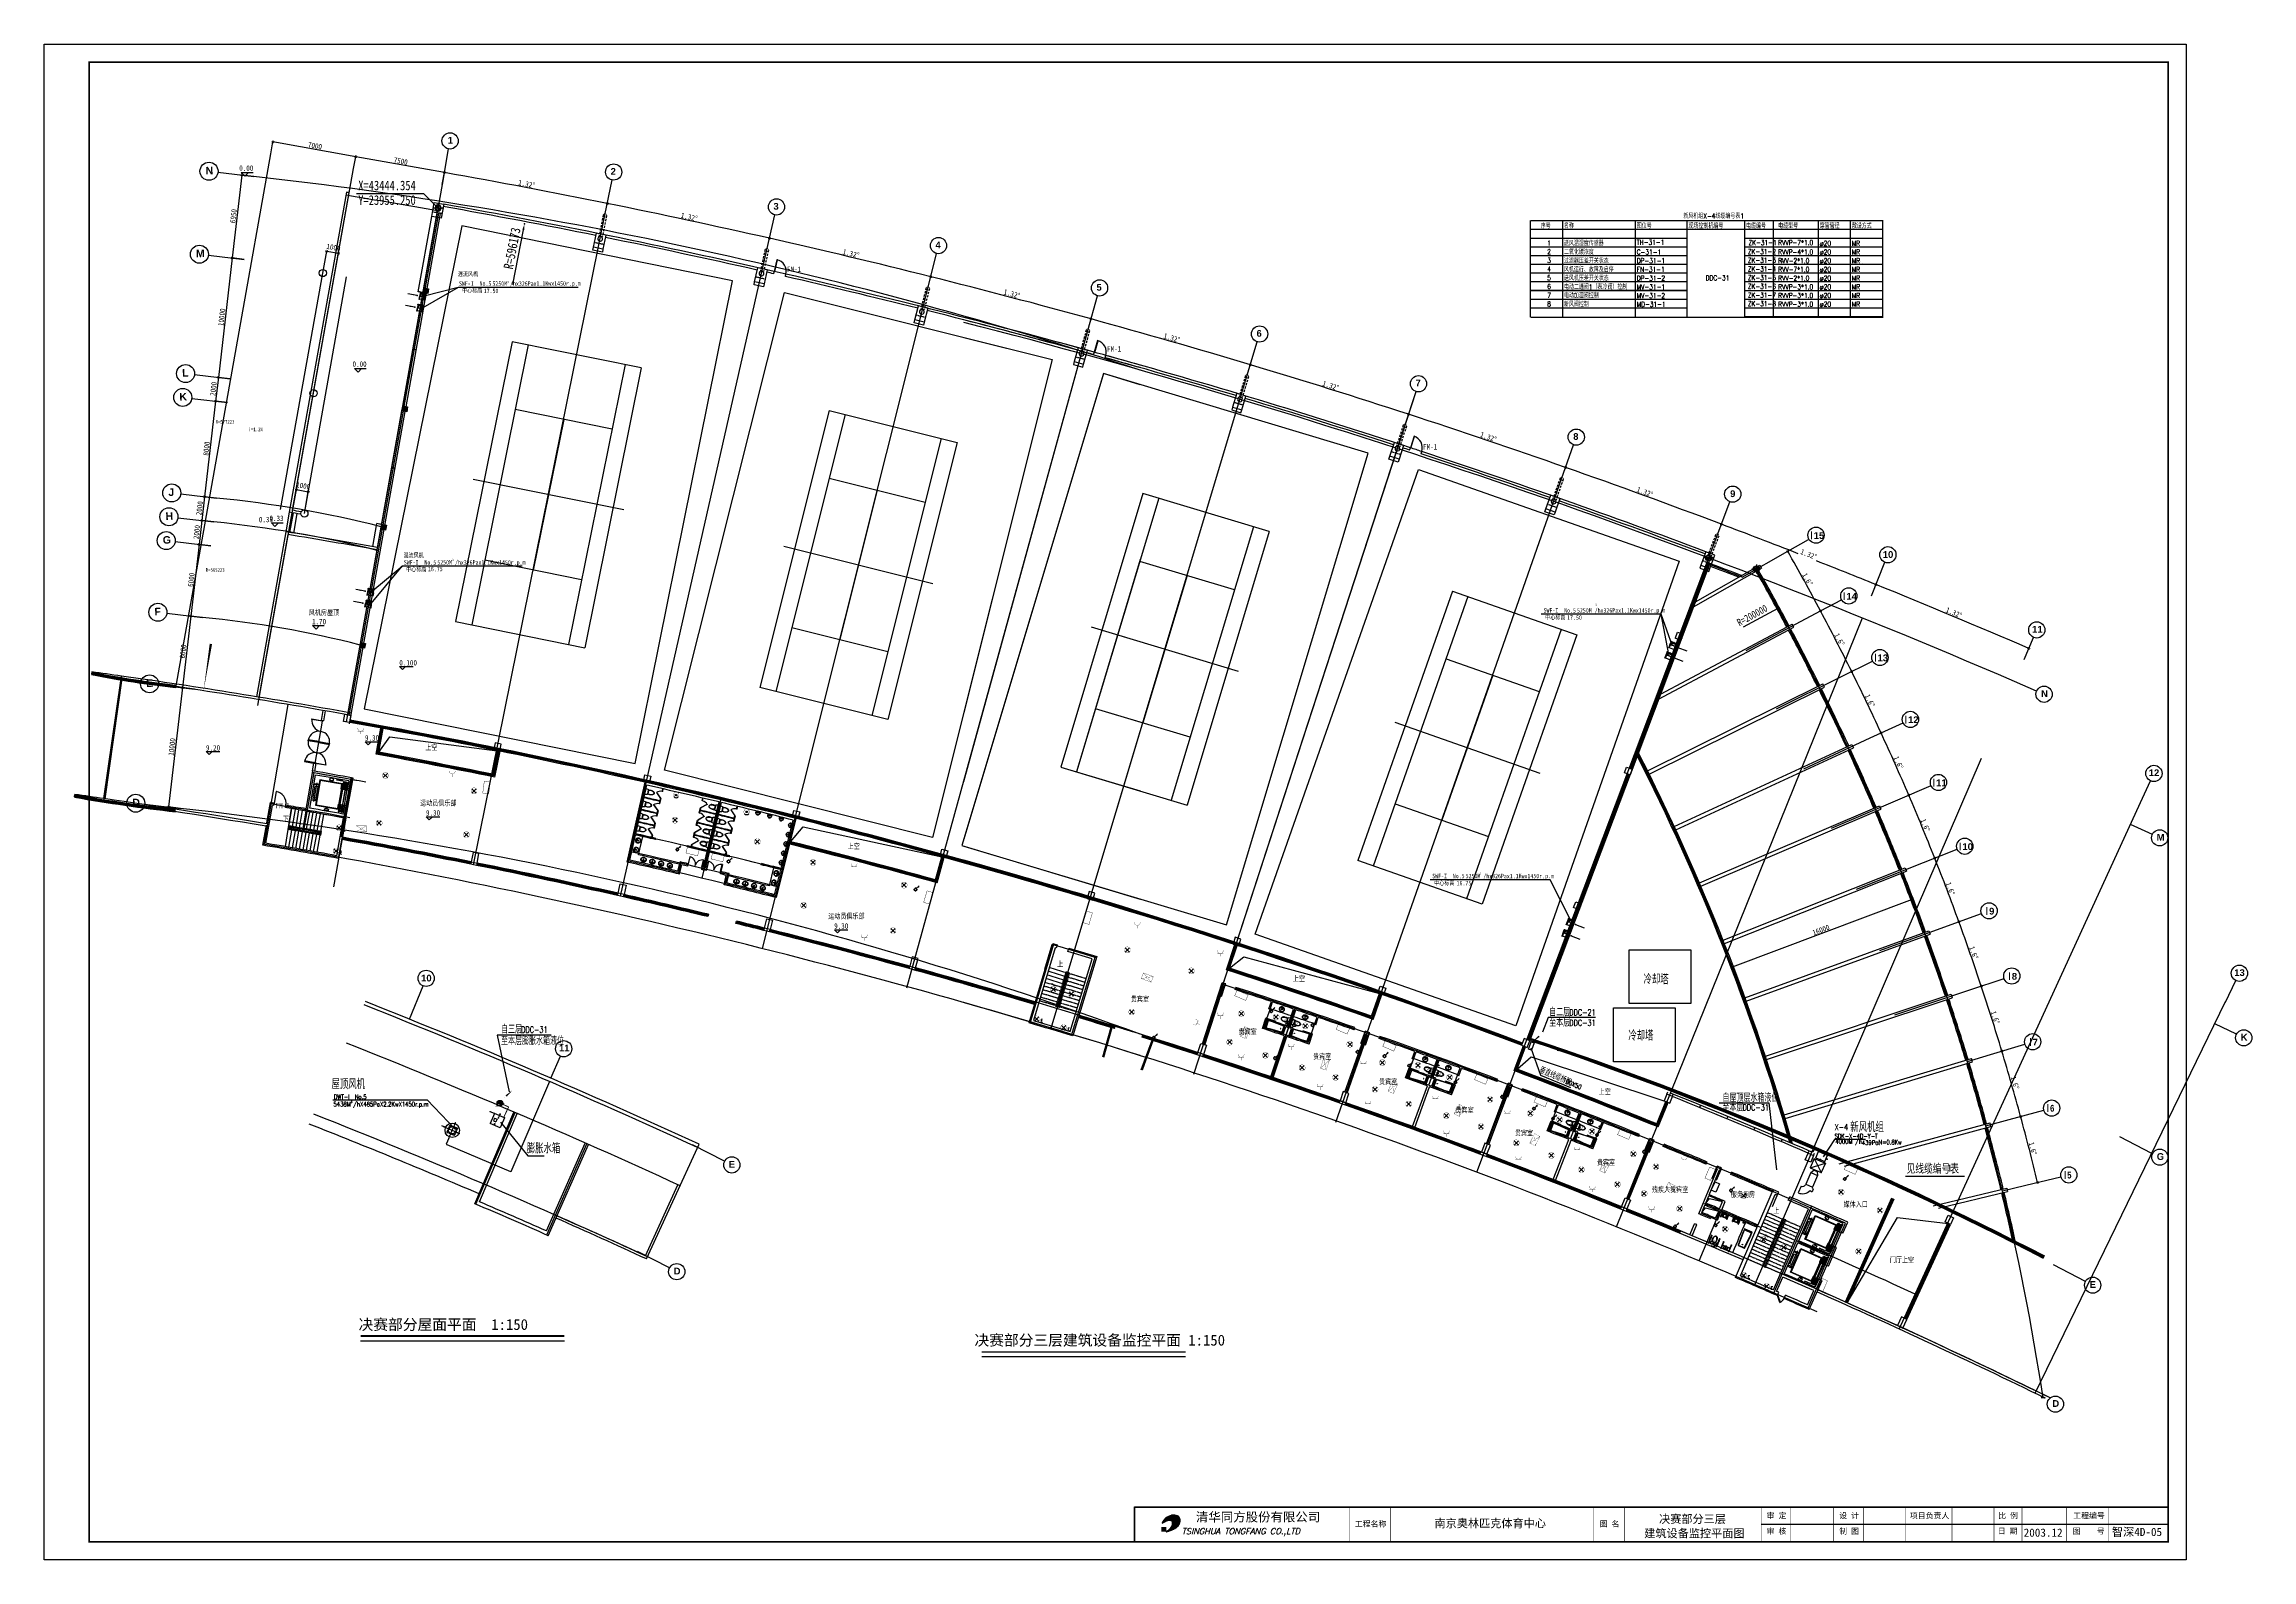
# Model space of a CAD drawing. Extents: x 24221263 to 48466785, y 43033036 to 86624613.
# Drawn here: x 24221263 to 24405076, y 43033036 to 43159186 of the extents above; entities that cross this region are included whole.
import ezdxf

# ---------------------------------------------------------------- set-up
doc = ezdxf.new("R2010")
doc.units = 0
doc.header["$MEASUREMENT"] = 0
for name, pattern in [('DASHDOT', [1, 0.5, -0.25, 0, -0.25]), ('DASHED', [0.75, 0.5, -0.25]), ('HIDDEN', [9.525, 6.35, -3.175])]:
    doc.linetypes.add(name, pattern=pattern)
doc.layers.get('0').update_dxf_attribs({"linetype": 'CONTINUOUS'})
doc.layers.get('DEFPOINTS').update_dxf_attribs({"linetype": 'CONTINUOUS'})
for name, color, linetype in [('AC-FK', 4, 'CONTINUOUS'), ('AC-SF', 4, 'CONTINUOUS'), ('AC-W', 7, 'CONTINUOUS'), ('DZ1', 8, 'DASHED'), ('FRAME', 7, 'CONTINUOUS'), ('J-DIM', 7, 'CONTINUOUS'), ('X-TBLK', 7, 'CONTINUOUS'), ('图框', 7, 'CONTINUOUS'), ('场地', 5, 'CONTINUOUS'), ('楼控', 1, 'CONTINUOUS'), ('设备-动力', 3, 'CONTINUOUS'), ('设备-插座', 3, 'CONTINUOUS'), ('设备-照明', 3, 'CONTINUOUS'), ('设备-箱柜', 3, 'CONTINUOUS'), ('辅助件', 9, 'CONTINUOUS'), ('门窗', 7, 'CONTINUOUS')]:
    doc.layers.add(name, color=color, linetype=linetype)
doc.styles.add('ATT', font='txt')
doc.styles.add('DFHZ', font='romans.shx', dxfattribs={"width": 0.7, "bigfont": 'dfhz.shx'})
doc.styles.add('HZ', font='txt.shx', dxfattribs={"bigfont": 'hztxt.shx'})
doc.styles.add('HZTXT', font='txt', dxfattribs={"width": 0.9, "bigfont": 'HZTXT'})
doc.styles.add('IDQSTYLE', font='simplex.shx', dxfattribs={"width": 0.7, "bigfont": 'hzfs1.shx'})
doc.styles.add('Q1', font='SimSun.ttf', dxfattribs={"width": 0.8, "height": 450})
doc.styles.add('Q200', font='SimSun.ttf', dxfattribs={"width": 0.8, "height": 450})
doc.styles.add('ROMANC', font='romanc', dxfattribs={"width": 0.8})
doc.styles.add('Romans', font='romans.shx', dxfattribs={"width": 0.7, "height": 450})
doc.styles.add('T-SG-01$0$Arial', font='ARIALBD.TTF')
doc.styles.add('TK1', font='SimSun.ttf', dxfattribs={"width": 0.8, "height": 4})
doc.styles.add('XC91', font='txt.shx', dxfattribs={"bigfont": 'XC91.shx'})
doc.dimstyles.new('Q2', dxfattribs={"dimscale": 150, "dimtxt": 2.5, "dimasz": 2.5, "dimexe": 0, "dimexo": 0, "dimgap": 0.5, "dimtad": 1, "dimdec": 4, "dimdsep": 46, "dimtxsty": 'Q200', "dimblk1": 'DOTSMALL', "dimblk2": 'DOTSMALL', "dimsah": 1, "dimcen": 2.5, "dimadec": 0, "dimazin": 0, "dimtfac": 1, "dimtdec": 3, "dimtmove": 2, "dimatfit": 3, "dimldrblk": 'DOTSMALL', "dimfxl": 1, "dimtolj": 1, "dimtzin": 10, "dimarcsym": 0})

# ---------------------------------------------------------------- blocks, each defined once
blk = doc.blocks.new('*X10')
at = {"color": 0}
for p, q in [((2.44, 5), (4.75, 7.31)), ((2.44, 5), (4.74, 7.31)), ((2.45, 5.01), (4.75, 7.31)), ((2.45, 5.01), (4.75, 7.31)), ((2.46, 5.02), (4.76, 7.32)), ((2.46, 5.01), (4.76, 7.32)), ((2.47, 5.02), (4.77, 7.32)), ((2.47, 5.02), (4.76, 7.32)), ((2.47, 5.04), (4.74, 7.31)), ((2.47, 5.04), (4.74, 7.31)), ((2.47, 5.04), (4.73, 7.31)), ((2.47, 5.05), (4.73, 7.3)), ((2.48, 5.03), (4.77, 7.32)), ((2.48, 5.03), (4.77, 7.32)), ((2.48, 5.05), (4.73, 7.3)), ((2.48, 5.05), (4.73, 7.3)), ((2.48, 5.06), (4.72, 7.3)), ((2.48, 5.06), (4.72, 7.3)), ((2.48, 5.06), (4.72, 7.3)), ((2.48, 5.07), (4.71, 7.29)), ((2.48, 5.07), (4.71, 7.29)), ((2.49, 5.04), (4.78, 7.33)), ((2.49, 5.03), (4.78, 7.32)), ((2.49, 5.07), (4.71, 7.29)), ((2.49, 5.08), (4.7, 7.29)), ((2.49, 5.08), (4.7, 7.29)), ((2.49, 5.08), (4.7, 7.29)), ((2.49, 5.09), (4.69, 7.29)), ((2.49, 5.09), (4.69, 7.28)), ((2.5, 5.04), (4.79, 7.33)), ((2.5, 5.04), (4.78, 7.33)), ((2.5, 5.09), (4.69, 7.28)), ((2.5, 5.1), (4.68, 7.28)), ((2.5, 5.1), (4.68, 7.28)), ((2.5, 5.1), (4.68, 7.28)), ((2.5, 5.11), (4.67, 7.28)), ((2.5, 5.11), (4.67, 7.27)), ((2.5, 5.11), (4.67, 7.27)), ((2.51, 5.05), (4.79, 7.33)), ((2.51, 5.05), (4.79, 7.33)), ((2.51, 5.12), (4.66, 7.27)), ((2.51, 5.12), (4.66, 7.27)), ((2.51, 5.12), (4.65, 7.27)), ((2.51, 5.13), (4.65, 7.27)), ((2.51, 5.13), (4.65, 7.26)), ((2.51, 5.13), (4.64, 7.26)), ((2.52, 5.06), (4.8, 7.34)), ((2.52, 5.05), (4.8, 7.33)), ((2.52, 5.05), (4.8, 7.33)), ((2.52, 5.14), (4.64, 7.26)), ((2.52, 5.14), (4.64, 7.26)), ((2.52, 5.14), (4.63, 7.26)), ((2.52, 5.15), (4.63, 7.26)), ((2.52, 5.15), (4.63, 7.25)), ((2.52, 5.15), (4.62, 7.25)), ((2.53, 5.06), (4.81, 7.34)), ((2.53, 5.06), (4.81, 7.34)), ((2.53, 5.16), (4.62, 7.25)), ((2.53, 5.16), (4.62, 7.25)), ((2.53, 5.16), (4.61, 7.25)), ((2.53, 5.17), (4.61, 7.25)), ((2.53, 5.17), (4.61, 7.24)), ((2.53, 5.17), (4.6, 7.24)), ((2.54, 5.07), (4.81, 7.34)), ((2.54, 5.07), (4.81, 7.34)), ((2.54, 5.18), (4.6, 7.24)), ((2.54, 5.18), (4.6, 7.24)), ((2.54, 5.18), (4.59, 7.24)), ((2.54, 5.19), (4.59, 7.24)), ((2.54, 5.19), (4.59, 7.23)), ((2.55, 5.08), (4.82, 7.34)), ((2.55, 5.07), (4.82, 7.34)), ((2.55, 5.2), (4.58, 7.23)), ((2.55, 5.2), (4.58, 7.23)), ((2.55, 5.2), (4.57, 7.23)), ((2.55, 5.21), (4.57, 7.23)), ((2.55, 5.21), (4.57, 7.22)), ((2.55, 5.21), (4.56, 7.22)), ((2.56, 5.08), (4.83, 7.35)), ((2.56, 5.08), (4.82, 7.34)), ((2.56, 5.22), (4.56, 7.22)), ((2.56, 5.22), (4.56, 7.22)), ((2.56, 5.22), (4.55, 7.22)), ((2.56, 5.23), (4.55, 7.22)), ((2.56, 5.23), (4.55, 7.21)), ((2.57, 5.09), (4.83, 7.35)), ((2.57, 5.08), (4.83, 7.35)), ((2.57, 5.24), (4.54, 7.21)), ((2.57, 5.24), (4.54, 7.21)), ((2.57, 5.24), (4.53, 7.21)), ((2.57, 5.25), (4.53, 7.21)), ((2.57, 5.25), (4.53, 7.2)), ((2.58, 5.09), (4.84, 7.35)), ((2.58, 5.09), (4.84, 7.35)), ((2.58, 5.25), (4.52, 7.2)), ((2.58, 5.26), (4.52, 7.2)), ((2.58, 5.26), (4.52, 7.2)), ((2.58, 5.26), (4.51, 7.2)), ((2.58, 5.27), (4.51, 7.19)), ((2.59, 5.1), (4.85, 7.35)), ((2.59, 5.1), (4.84, 7.35)), ((2.59, 5.27), (4.51, 7.19)), ((2.59, 5.28), (4.5, 7.19)), ((2.59, 5.28), (4.5, 7.19)), ((2.59, 5.28), (4.49, 7.19)), ((2.59, 5.29), (4.49, 7.18)), ((2.59, 5.29), (4.49, 7.18)), ((2.6, 5.11), (4.85, 7.36)), ((2.6, 5.11), (4.85, 7.36)), ((2.6, 5.1), (4.85, 7.36)), ((2.6, 5.29), (4.48, 7.18)), ((2.6, 5.3), (4.48, 7.18)), ((2.6, 5.3), (4.48, 7.18)), ((2.6, 5.31), (4.47, 7.17)), ((2.61, 5.11), (4.86, 7.36)), ((2.61, 5.11), (4.86, 7.36)), ((2.61, 5.31), (4.47, 7.17)), ((2.61, 5.31), (4.46, 7.17)), ((2.61, 5.32), (4.46, 7.17)), ((2.61, 5.32), (4.46, 7.17)), ((2.61, 5.33), (4.45, 7.16)), ((2.62, 5.12), (4.87, 7.36)), ((2.62, 5.12), (4.86, 7.36)), ((2.62, 5.33), (4.45, 7.16)), ((2.62, 5.33), (4.44, 7.16)), ((2.62, 5.34), (4.44, 7.16)), ((2.62, 5.34), (4.44, 7.16)), ((2.62, 5.34), (4.43, 7.15)), ((2.63, 5.13), (4.87, 7.37)), ((2.63, 5.12), (4.87, 7.36)), ((2.63, 5.35), (4.43, 7.15)), ((2.63, 5.35), (4.42, 7.15)), ((2.63, 5.36), (4.42, 7.15)), ((2.63, 5.36), (4.42, 7.14)), ((2.64, 5.13), (4.88, 7.37)), ((2.64, 5.13), (4.88, 7.37)), ((2.64, 5.36), (4.41, 7.14)), ((2.64, 5.37), (4.41, 7.14)), ((2.64, 5.37), (4.4, 7.14)), ((2.64, 5.38), (4.4, 7.14)), ((2.64, 5.38), (4.4, 7.13)), ((2.65, 5.14), (4.89, 7.37)), ((2.65, 5.13), (4.88, 7.37)), ((2.65, 5.38), (4.39, 7.13)), ((2.65, 5.39), (4.39, 7.13)), ((2.65, 5.39), (4.38, 7.13)), ((2.65, 5.4), (4.38, 7.12)), ((2.66, 5.14), (4.89, 7.37)), ((2.66, 5.14), (4.89, 7.37)), ((2.66, 5.14), (4.89, 7.37)), ((2.66, 5.4), (4.38, 7.12)), ((2.66, 5.41), (4.37, 7.12)), ((2.66, 5.41), (4.37, 7.12)), ((2.66, 5.41), (4.36, 7.11)), ((2.67, 5.15), (4.9, 7.38)), ((2.67, 5.15), (4.9, 7.38)), ((2.67, 5.42), (4.36, 7.11)), ((2.67, 5.42), (4.36, 7.11)), ((2.67, 5.43), (4.35, 7.11)), ((2.67, 5.43), (4.35, 7.1)), ((2.67, 5.43), (4.34, 7.1)), ((2.68, 5.16), (4.91, 7.38)), ((2.68, 5.15), (4.9, 7.38)), ((2.68, 5.44), (4.34, 7.1)), ((2.68, 5.44), (4.33, 7.1)), ((2.68, 5.45), (4.33, 7.1)), ((2.68, 5.45), (4.33, 7.09)), ((2.69, 5.16), (4.91, 7.38)), ((2.69, 5.16), (4.91, 7.38)), ((2.69, 5.46), (4.32, 7.09)), ((2.69, 5.46), (4.32, 7.09)), ((2.69, 5.46), (4.31, 7.09)), ((2.69, 5.47), (4.31, 7.08)), ((2.7, 5.17), (4.92, 7.38)), ((2.7, 5.16), (4.92, 7.38)), ((2.7, 5.47), (4.3, 7.08)), ((2.7, 5.48), (4.3, 7.08)), ((2.7, 5.48), (4.3, 7.07)), ((2.71, 5.17), (4.93, 7.39)), ((2.71, 5.17), (4.92, 7.39)), ((2.71, 5.17), (4.92, 7.39)), ((2.71, 5.49), (4.29, 7.07)), ((2.71, 5.49), (4.29, 7.07)), ((2.71, 5.49), (4.28, 7.07)), ((2.71, 5.5), (4.28, 7.06)), ((2.72, 5.18), (4.93, 7.39)), ((2.72, 5.18), (4.93, 7.39)), ((2.72, 5.5), (4.27, 7.06)), ((2.72, 5.51), (4.27, 7.06)), ((2.72, 5.51), (4.26, 7.06)), ((2.72, 5.52), (4.26, 7.05)), ((2.73, 5.19), (4.94, 7.39)), ((2.73, 5.18), (4.94, 7.39)), ((2.73, 5.52), (4.26, 7.05)), ((2.73, 5.53), (4.25, 7.05)), ((2.73, 5.53), (4.25, 7.05)), ((2.74, 5.19), (4.95, 7.4)), ((2.74, 5.19), (4.95, 7.4)), ((2.74, 5.19), (4.94, 7.39)), ((2.74, 5.54), (4.24, 7.04)), ((2.74, 5.54), (4.24, 7.04)), ((2.74, 5.54), (4.23, 7.04)), ((2.74, 5.55), (4.23, 7.03)), ((2.75, 5.2), (4.95, 7.4)), ((2.75, 5.2), (4.95, 7.4)), ((2.75, 5.55), (4.22, 7.03)), ((2.76, 5.2), (4.96, 7.4)), ((2.76, 5.2), (4.96, 7.4)), ((2.77, 5.21), (4.97, 7.4)), ((2.77, 5.21), (4.96, 7.4)), ((2.78, 5.22), (4.97, 7.41)), ((2.78, 5.21), (4.97, 7.41)), ((2.78, 5.21), (4.97, 7.4)), ((2.79, 5.22), (4.98, 7.41)), ((2.79, 5.22), (4.98, 7.41)), ((2.8, 5.23), (4.99, 7.41)), ((2.8, 5.22), (4.98, 7.41)), ((2.81, 5.23), (4.99, 7.41)), ((2.81, 5.23), (4.99, 7.41)), ((2.81, 5.23), (4.99, 7.41)), ((2.82, 5.24), (5, 7.42)), ((2.82, 5.24), (5, 7.42)), ((2.83, 5.24), (5.01, 7.42)), ((2.83, 5.24), (5, 7.42)), ((2.84, 5.25), (5.01, 7.42)), ((2.84, 5.25), (5.01, 7.42)), ((2.84, 5.25), (5.01, 7.42)), ((2.85, 5.26), (5.02, 7.42)), ((2.85, 5.25), (5.02, 7.42)), ((2.86, 5.26), (5.03, 7.43)), ((2.86, 5.26), (5.02, 7.43)), ((2.87, 5.27), (5.03, 7.43)), ((2.87, 5.27), (5.03, 7.43)), ((2.87, 5.26), (5.03, 7.43)), ((2.88, 5.27), (5.04, 7.43)), ((2.88, 5.27), (5.04, 7.43)), ((2.89, 5.28), (5.05, 7.44)), ((2.89, 5.28), (5.05, 7.43)), ((2.89, 5.28), (5.04, 7.43)), ((2.9, 5.29), (5.05, 7.44)), ((2.9, 5.28), (5.05, 7.44)), ((2.91, 5.29), (5.06, 7.44)), ((2.91, 5.29), (5.06, 7.44)), ((2.92, 5.3), (5.07, 7.44)), ((2.92, 5.3), (5.07, 7.44)), ((2.92, 5.29), (5.06, 7.44)), ((2.93, 5.3), (5.07, 7.44)), ((2.93, 5.3), (5.07, 7.44)), ((2.94, 5.31), (5.08, 7.45)), ((2.94, 5.31), (5.08, 7.45)), ((2.94, 5.3), (5.08, 7.45)), ((2.95, 5.31), (5.09, 7.45)), ((2.95, 5.31), (5.08, 7.45)), ((2.96, 5.32), (5.1, 7.45)), ((2.96, 5.32), (5.09, 7.45)), ((2.96, 5.32), (5.09, 7.45)), ((2.97, 5.33), (5.1, 7.45)), ((2.97, 5.32), (5.1, 7.45)), ((2.98, 5.33), (5.11, 7.46)), ((2.98, 5.33), (5.1, 7.46)), ((2.99, 5.34), (5.12, 7.46)), ((2.99, 5.33), (5.11, 7.46)), ((2.99, 5.33), (5.11, 7.46)), ((3, 5.34), (5.12, 7.46)), ((3, 5.34), (5.12, 7.46)), ((3.01, 5.35), (5.13, 7.46)), ((3.01, 5.35), (5.13, 7.46)), ((3.01, 5.34), (5.12, 7.46)), ((3.02, 5.35), (5.13, 7.47)), ((3.02, 5.35), (5.13, 7.46)), ((3.03, 5.36), (5.14, 7.47)), ((3.03, 5.36), (5.14, 7.47)), ((3.03, 5.36), (5.14, 7.47)), ((3.04, 5.36), (5.15, 7.47)), ((3.04, 5.36), (5.15, 7.47)), ((3.05, 5.37), (5.16, 7.47)), ((3.05, 5.37), (5.15, 7.47)), ((3.05, 5.37), (5.15, 7.47)), ((3.06, 5.38), (5.16, 7.48)), ((3.06, 5.37), (5.16, 7.48)), ((3.06, 5.37), (5.16, 7.47)), ((3.07, 5.38), (5.17, 7.48)), ((3.07, 5.38), (5.17, 7.48)), ((3.08, 5.39), (5.18, 7.48)), ((3.08, 5.39), (5.17, 7.48)), ((3.08, 5.38), (5.17, 7.48)), ((3.09, 5.39), (5.18, 7.48)), ((3.09, 5.39), (5.18, 7.48)), ((3.1, 5.4), (5.19, 7.49)), ((3.1, 5.4), (5.19, 7.48)), ((3.1, 5.39), (5.19, 7.48)), ((3.11, 5.4), (5.2, 7.49)), ((3.11, 5.4), (5.19, 7.49)), ((3.12, 5.41), (5.2, 7.49)), ((3.12, 5.41), (5.2, 7.49)), ((3.12, 5.4), (5.2, 7.49)), ((3.13, 5.42), (5.21, 7.49)), ((3.13, 5.41), (5.21, 7.49)), ((3.13, 5.41), (5.21, 7.49)), ((3.14, 5.42), (5.22, 7.49)), ((3.14, 5.42), (5.21, 7.49)), ((3.15, 5.43), (5.22, 7.5)), ((3.15, 5.42), (5.22, 7.5)), ((3.15, 5.42), (5.22, 7.49)), ((3.16, 5.43), (5.23, 7.5)), ((3.16, 5.43), (5.23, 7.5)), ((3.17, 5.44), (5.24, 7.5)), ((3.17, 5.43), (5.24, 7.5)), ((3.17, 5.43), (5.23, 7.5)), ((3.18, 5.44), (5.25, 7.5)), ((3.18, 5.44), (5.24, 7.5)), ((3.18, 5.44), (5.24, 7.5)), ((3.19, 5.45), (5.25, 7.5)), ((3.19, 5.44), (5.25, 7.5)), ((3.2, 5.45), (5.26, 7.51)), ((3.2, 5.45), (5.26, 7.51)), ((3.2, 5.45), (5.25, 7.51)), ((3.21, 5.46), (5.27, 7.51)), ((3.21, 5.46), (5.26, 7.51)), ((3.21, 5.45), (5.26, 7.51)), ((3.22, 5.46), (5.27, 7.51)), ((3.22, 5.46), (5.27, 7.51)), ((3.23, 5.47), (5.28, 7.51)), ((3.23, 5.47), (5.28, 7.51)), ((3.23, 5.46), (5.27, 7.51)), ((3.24, 5.47), (5.29, 7.52)), ((3.24, 5.47), (5.28, 7.52)), ((3.24, 5.47), (5.28, 7.51)), ((3.25, 5.48), (5.29, 7.52)), ((3.25, 5.48), (5.29, 7.52)), ((3.26, 5.48), (5.3, 7.52)), ((3.26, 5.48), (5.3, 7.52)), ((3.26, 5.48), (5.29, 7.52)), ((3.27, 5.49), (5.31, 7.52)), ((3.27, 5.49), (5.3, 7.52)), ((3.27, 5.49), (5.3, 7.52)), ((3.28, 5.49), (5.31, 7.52)), ((3.28, 5.49), (5.31, 7.52)), ((3.29, 5.5), (5.32, 7.53)), ((3.29, 5.5), (5.32, 7.53)), ((3.29, 5.5), (5.32, 7.52)), ((3.3, 5.5), (5.33, 7.53)), ((3.3, 5.5), (5.33, 7.53)), ((3.3, 5.5), (5.32, 7.53)), ((3.31, 5.51), (5.33, 7.53)), ((3.31, 5.51), (5.33, 7.53)), ((3.32, 5.51), (5.34, 7.53)), ((3.32, 5.51), (5.34, 7.53)), ((3.32, 5.51), (5.34, 7.53)), ((3.33, 5.52), (5.35, 7.53)), ((3.33, 5.52), (5.35, 7.53)), ((3.33, 5.52), (5.34, 7.53)), ((3.34, 5.53), (5.36, 7.54)), ((3.34, 5.52), (5.35, 7.54)), ((3.34, 5.52), (5.35, 7.54)), ((3.35, 5.53), (5.36, 7.54)), ((3.35, 5.53), (5.36, 7.54)), ((3.36, 5.53), (5.37, 7.54)), ((3.36, 5.53), (5.37, 7.54)), ((3.36, 5.53), (5.36, 7.54)), ((3.37, 5.54), (5.38, 7.54)), ((3.37, 5.54), (5.37, 7.54)), ((3.37, 5.54), (5.37, 7.54)), ((3.38, 5.55), (5.38, 7.54)), ((3.38, 5.54), (5.38, 7.54)), ((3.38, 5.54), (5.38, 7.54)), ((3.39, 5.55), (5.39, 7.55)), ((3.39, 5.55), (5.39, 7.55)), ((3.39, 5.55), (5.39, 7.55)), ((3.4, 5.55), (5.4, 7.55)), ((3.4, 5.55), (5.39, 7.55)), ((3.41, 5.56), (5.4, 7.55)), ((3.41, 5.56), (5.4, 7.55)), ((3.41, 5.56), (5.4, 7.55)), ((3.42, 5.57), (5.41, 7.55)), ((3.42, 5.56), (5.41, 7.55)), ((3.42, 5.56), (5.4, 7.55)), ((3.43, 5.57), (5.42, 7.55)), ((3.43, 5.57), (5.41, 7.55)), ((3.43, 5.57), (5.41, 7.55)), ((3.44, 5.58), (5.42, 7.56)), ((3.44, 5.57), (5.42, 7.56)), ((3.44, 5.57), (5.42, 7.56)), ((3.45, 5.58), (5.43, 7.56)), ((3.45, 5.58), (5.43, 7.56)), ((3.45, 5.58), (5.43, 7.56)), ((3.46, 5.59), (5.44, 7.56)), ((3.46, 5.58), (5.43, 7.56)), ((3.47, 5.59), (5.44, 7.56)), ((3.47, 5.59), (5.44, 7.56)), ((3.47, 5.59), (5.44, 7.56)), ((3.48, 5.6), (5.45, 7.56)), ((3.48, 5.59), (5.45, 7.56)), ((3.48, 5.59), (5.45, 7.56)), ((3.49, 5.6), (5.46, 7.57)), ((3.49, 5.6), (5.45, 7.56)), ((3.5, 5.61), (5.47, 7.57)), ((3.5, 5.6), (5.47, 7.57)), ((3.5, 5.6), (5.46, 7.57)), ((3.51, 5.61), (5.47, 7.57)), ((3.51, 5.61), (5.47, 7.57)), ((3.51, 5.61), (5.47, 7.57)), ((3.52, 5.62), (5.48, 7.57)), ((3.52, 5.61), (5.48, 7.57)), ((3.53, 5.62), (5.49, 7.58)), ((3.53, 5.62), (5.48, 7.58)), ((3.53, 5.62), (5.48, 7.57)), ((3.54, 5.63), (5.49, 7.58)), ((3.54, 5.63), (5.49, 7.58)), ((3.54, 5.62), (5.49, 7.58)), ((3.55, 5.63), (5.5, 7.58)), ((3.55, 5.63), (5.5, 7.58)), ((3.56, 5.64), (5.51, 7.58)), ((3.56, 5.64), (5.5, 7.58)), ((3.56, 5.63), (5.5, 7.58)), ((3.57, 5.64), (5.51, 7.58)), ((3.57, 5.64), (5.51, 7.58)), ((3.57, 5.64), (5.51, 7.58)), ((3.58, 5.65), (5.52, 7.58)), ((3.58, 5.65), (5.52, 7.58)), ((3.58, 5.64), (5.51, 7.58)), ((3.59, 5.65), (5.53, 7.59)), ((3.59, 5.65), (5.52, 7.58)), ((3.59, 5.65), (5.52, 7.58)), ((3.6, 5.66), (5.53, 7.59)), ((3.6, 5.66), (5.53, 7.59)), ((3.61, 5.66), (5.54, 7.59)), ((3.61, 5.66), (5.54, 7.59)), ((3.61, 5.66), (5.53, 7.59)), ((3.62, 5.67), (5.54, 7.59)), ((3.62, 5.67), (5.54, 7.59)), ((3.62, 5.66), (5.54, 7.59)), ((3.63, 5.67), (5.55, 7.59)), ((3.63, 5.67), (5.55, 7.59)), ((3.63, 5.67), (5.55, 7.59)), ((3.64, 5.68), (5.56, 7.59)), ((3.64, 5.68), (5.56, 7.59)), ((3.64, 5.67), (5.55, 7.59)), ((3.65, 5.68), (5.56, 7.59)), ((3.65, 5.68), (5.56, 7.59)), ((3.65, 5.68), (5.56, 7.59)), ((3.66, 5.69), (5.57, 7.6)), ((3.66, 5.69), (5.57, 7.6)), ((3.66, 5.68), (5.57, 7.59)), ((3.67, 5.69), (5.58, 7.6)), ((3.67, 5.69), (5.58, 7.6)), ((3.67, 5.69), (5.57, 7.6)), ((3.68, 5.7), (5.59, 7.6)), ((3.68, 5.7), (5.58, 7.6)), ((3.68, 5.69), (5.58, 7.6)), ((3.69, 5.7), (5.59, 7.6)), ((3.69, 5.7), (5.59, 7.6)), ((3.69, 5.7), (5.59, 7.6)), ((3.7, 5.71), (5.6, 7.6)), ((3.7, 5.7), (5.6, 7.6)), ((3.7, 5.7), (5.59, 7.6)), ((3.71, 5.71), (5.61, 7.6)), ((3.71, 5.71), (5.6, 7.6)), ((3.71, 5.71), (5.6, 7.6)), ((3.72, 5.71), (5.61, 7.6)), ((3.72, 5.71), (5.61, 7.6)), ((3.72, 5.71), (5.61, 7.6)), ((3.73, 5.72), (5.62, 7.61)), ((3.73, 5.72), (5.62, 7.61)), ((3.73, 5.72), (5.62, 7.6)), ((3.73, 5.72), (5.61, 7.6)), ((3.74, 5.72), (5.63, 7.61)), ((3.74, 5.72), (5.63, 7.61)), ((3.74, 5.72), (5.62, 7.61)), ((3.75, 5.73), (5.63, 7.61)), ((3.75, 5.73), (5.63, 7.61)), ((3.75, 5.73), (5.63, 7.61)), ((3.76, 5.73), (5.64, 7.61)), ((3.76, 5.73), (5.64, 7.61)), ((3.76, 5.73), (5.64, 7.61)), ((3.77, 5.74), (5.65, 7.61)), ((3.77, 5.74), (5.64, 7.61)), ((3.77, 5.73), (5.64, 7.61)), ((3.78, 5.74), (5.66, 7.61)), ((3.78, 5.74), (5.65, 7.61)), ((3.78, 5.74), (5.65, 7.61)), ((3.78, 5.74), (5.65, 7.61)), ((3.79, 5.75), (5.66, 7.61)), ((3.79, 5.74), (5.66, 7.61)), ((3.79, 5.74), (5.66, 7.61)), ((3.8, 5.75), (5.67, 7.61)), ((3.8, 5.75), (5.67, 7.61)), ((3.8, 5.75), (5.66, 7.61)), ((3.81, 5.75), (5.68, 7.62)), ((3.81, 5.75), (5.67, 7.62)), ((3.81, 5.75), (5.67, 7.62)), ((3.81, 5.75), (5.67, 7.62)), ((3.82, 5.76), (5.68, 7.62)), ((3.82, 5.76), (5.68, 7.62)), ((3.82, 5.76), (5.68, 7.62)), ((3.83, 5.76), (5.69, 7.62)), ((3.83, 5.76), (5.69, 7.62)), ((3.83, 5.76), (5.69, 7.62)), ((3.84, 5.77), (5.7, 7.62)), ((3.84, 5.77), (5.7, 7.62)), ((3.84, 5.76), (5.69, 7.62)), ((3.84, 5.76), (5.69, 7.62)), ((3.85, 5.77), (5.7, 7.62)), ((3.85, 5.77), (5.7, 7.62)), ((3.85, 5.77), (5.7, 7.62)), ((3.86, 5.77), (5.71, 7.62)), ((3.86, 5.77), (5.71, 7.62)), ((3.86, 5.77), (5.71, 7.62)), ((3.87, 5.78), (5.72, 7.62)), ((3.87, 5.78), (5.72, 7.62)), ((3.87, 5.78), (5.72, 7.62)), ((3.87, 5.77), (5.71, 7.62)), ((3.88, 5.78), (5.73, 7.62)), ((3.88, 5.78), (5.72, 7.62)), ((3.88, 5.78), (5.72, 7.62)), ((3.89, 5.79), (5.73, 7.63)), ((3.89, 5.78), (5.73, 7.63)), ((3.89, 5.78), (5.73, 7.63)), ((3.89, 5.78), (5.73, 7.62)), ((3.9, 5.79), (5.74, 7.63)), ((3.9, 5.79), (5.74, 7.63)), ((3.9, 5.79), (5.74, 7.63)), ((3.91, 5.79), (5.75, 7.63)), ((3.91, 5.79), (5.75, 7.63)), ((3.91, 5.79), (5.74, 7.63)), ((3.91, 5.79), (5.74, 7.63)), ((3.92, 5.8), (5.75, 7.63)), ((3.92, 5.8), (5.75, 7.63)), ((3.92, 5.79), (5.75, 7.63)), ((3.93, 5.8), (5.76, 7.63)), ((3.93, 5.8), (5.76, 7.63)), ((3.93, 5.8), (5.76, 7.63)), ((3.93, 5.8), (5.76, 7.63)), ((3.94, 5.8), (5.77, 7.63)), ((3.94, 5.8), (5.77, 7.63)), ((3.94, 5.8), (5.77, 7.63)), ((3.94, 5.8), (5.77, 7.63)), ((3.95, 5.81), (5.78, 7.63)), ((3.95, 5.81), (5.78, 7.63)), ((3.95, 5.81), (5.77, 7.63)), ((3.96, 5.81), (5.79, 7.63)), ((3.96, 5.81), (5.78, 7.63)), ((3.96, 5.81), (5.78, 7.63)), ((3.96, 5.81), (5.78, 7.63)), ((3.97, 5.82), (5.79, 7.63)), ((3.97, 5.81), (5.79, 7.63)), ((3.97, 5.81), (5.79, 7.63)), ((3.97, 5.81), (5.79, 7.63)), ((3.98, 5.82), (5.8, 7.63)), ((3.98, 5.82), (5.8, 7.63)), ((3.98, 5.82), (5.8, 7.63)), ((3.99, 5.82), (5.81, 7.64)), ((3.99, 5.82), (5.81, 7.64)), ((3.99, 5.82), (5.8, 7.64)), ((3.99, 5.82), (5.8, 7.64)), ((4, 5.83), (5.82, 7.64)), ((4, 5.82), (5.81, 7.64)), ((4, 5.82), (5.81, 7.64)), ((4, 5.82), (5.81, 7.64)), ((4.01, 5.83), (5.82, 7.64)), ((4.01, 5.83), (5.82, 7.64)), ((4.01, 5.83), (5.82, 7.64)), ((4.02, 5.83), (5.83, 7.64)), ((4.02, 5.83), (5.83, 7.64)), ((4.02, 5.83), (5.83, 7.64)), ((4.02, 5.83), (5.82, 7.64)), ((4.03, 5.84), (5.84, 7.64)), ((4.03, 5.83), (5.84, 7.64)), ((4.03, 5.83), (5.83, 7.64)), ((4.03, 5.83), (5.83, 7.64)), ((4.04, 5.84), (5.85, 7.64)), ((4.04, 5.84), (5.84, 7.64)), ((4.04, 5.84), (5.84, 7.64)), ((4.04, 5.84), (5.84, 7.64)), ((4.05, 5.84), (5.85, 7.64)), ((4.05, 5.84), (5.85, 7.64)), ((4.05, 5.84), (5.85, 7.64)), ((4.06, 5.84), (5.86, 7.64)), ((4.06, 5.84), (5.86, 7.64)), ((4.06, 5.84), (5.86, 7.64)), ((4.06, 5.84), (5.85, 7.64)), ((4.07, 5.85), (5.87, 7.64)), ((4.07, 5.85), (5.87, 7.64)), ((4.07, 5.85), (5.86, 7.64)), ((4.07, 5.85), (5.86, 7.64)), ((4.08, 5.85), (5.88, 7.64)), ((4.08, 5.85), (5.87, 7.64)), ((4.08, 5.85), (5.87, 7.64)), ((4.08, 5.85), (5.87, 7.64)), ((4.09, 5.85), (5.88, 7.64)), ((4.09, 5.85), (5.88, 7.64)), ((4.09, 5.85), (5.88, 7.64)), ((4.09, 5.85), (5.88, 7.64)), ((4.1, 5.86), (5.89, 7.65)), ((4.1, 5.86), (5.89, 7.65)), ((4.1, 5.86), (5.89, 7.64)), ((4.1, 5.86), (5.89, 7.64)), ((4.11, 5.86), (5.9, 7.65)), ((4.11, 5.86), (5.9, 7.65)), ((4.11, 5.86), (5.9, 7.65)), ((4.11, 5.86), (5.89, 7.65)), ((4.12, 5.86), (5.91, 7.65)), ((4.12, 5.86), (5.91, 7.65)), ((4.12, 5.86), (5.9, 7.65)), ((4.12, 5.86), (5.9, 7.65)), ((4.13, 5.87), (5.91, 7.65)), ((4.13, 5.87), (5.91, 7.65)), ((4.13, 5.87), (5.91, 7.65)), ((4.13, 5.86), (5.91, 7.65)), ((4.14, 5.87), (5.92, 7.65)), ((4.14, 5.87), (5.92, 7.65)), ((4.14, 5.87), (5.92, 7.65)), ((4.14, 5.87), (5.92, 7.65)), ((4.15, 5.87), (5.93, 7.65)), ((4.15, 5.87), (5.93, 7.65)), ((4.15, 5.87), (5.93, 7.65)), ((4.15, 5.87), (5.92, 7.65)), ((4.16, 5.88), (5.94, 7.65)), ((4.16, 5.87), (5.94, 7.65)), ((4.16, 5.87), (5.93, 7.65)), ((4.16, 5.87), (5.93, 7.65)), ((4.17, 5.88), (5.95, 7.65)), ((4.17, 5.88), (5.94, 7.65)), ((4.17, 5.88), (5.94, 7.65)), ((4.17, 5.88), (5.94, 7.65)), ((4.18, 5.88), (5.95, 7.65)), ((4.18, 5.88), (5.95, 7.65)), ((4.18, 5.88), (5.95, 7.65)), ((4.18, 5.88), (5.95, 7.65)), ((4.19, 5.88), (5.96, 7.65)), ((4.19, 5.88), (5.96, 7.65)), ((4.19, 5.88), (5.96, 7.65)), ((4.19, 5.88), (5.96, 7.65)), ((4.2, 5.89), (5.97, 7.65)), ((4.2, 5.89), (5.97, 7.65)), ((4.2, 5.89), (5.96, 7.65)), ((4.2, 5.88), (5.96, 7.65)), ((4.21, 5.89), (5.98, 7.65)), ((4.21, 5.89), (5.97, 7.65)), ((4.21, 5.89), (5.97, 7.65)), ((4.21, 5.89), (5.97, 7.65)), ((4.22, 5.89), (5.98, 7.65)), ((4.22, 5.89), (5.98, 7.65)), ((4.22, 5.89), (5.98, 7.65)), ((4.22, 5.89), (5.98, 7.65)), ((4.23, 5.89), (5.99, 7.65)), ((4.23, 5.89), (5.99, 7.65)), ((4.23, 5.89), (5.99, 7.65)), ((4.23, 5.89), (5.99, 7.65)), ((4.23, 5.89), (5.99, 7.65)), ((4.24, 5.9), (6, 7.65)), ((4.24, 5.9), (6, 7.65)), ((4.24, 5.9), (6, 7.65)), ((4.24, 5.9), (6, 7.65)), ((4.25, 5.9), (6.01, 7.65)), ((4.25, 5.9), (6.01, 7.65)), ((4.25, 5.9), (6, 7.65)), ((4.25, 5.9), (6, 7.65)), ((4.26, 5.9), (6.02, 7.65)), ((4.26, 5.9), (6.01, 7.65)), ((4.26, 5.9), (6.01, 7.65)), ((4.26, 5.9), (6.01, 7.65)), ((4.27, 5.9), (6.02, 7.65)), ((4.27, 5.9), (6.02, 7.65)), ((4.27, 5.9), (6.02, 7.65)), ((4.27, 5.9), (6.02, 7.65)), ((4.28, 5.91), (6.03, 7.65)), ((4.28, 5.91), (6.03, 7.65)), ((4.28, 5.91), (6.03, 7.65)), ((4.28, 5.91), (6.03, 7.65)), ((4.28, 5.91), (6.02, 7.65)), ((4.29, 5.91), (6.04, 7.66)), ((4.29, 5.91), (6.04, 7.66)), ((4.29, 5.91), (6.04, 7.66)), ((4.29, 5.91), (6.03, 7.65)), ((4.3, 5.91), (6.05, 7.66)), ((4.3, 5.91), (6.05, 7.66)), ((4.3, 5.91), (6.04, 7.66)), ((4.3, 5.91), (6.04, 7.66)), ((4.31, 5.91), (6.06, 7.66)), ((4.31, 5.91), (6.05, 7.66)), ((4.31, 5.91), (6.05, 7.66)), ((4.31, 5.91), (6.05, 7.66)), ((4.31, 5.91), (6.05, 7.66)), ((4.32, 5.92), (6.06, 7.66)), ((4.32, 5.92), (6.06, 7.66)), ((4.32, 5.92), (6.06, 7.66)), ((4.32, 5.92), (6.06, 7.66)), ((4.33, 5.92), (6.07, 7.66)), ((4.33, 5.92), (6.07, 7.66)), ((4.33, 5.92), (6.07, 7.66)), ((4.33, 5.92), (6.07, 7.66)), ((4.34, 5.92), (6.08, 7.66)), ((4.34, 5.92), (6.08, 7.66)), ((4.34, 5.92), (6.08, 7.66)), ((4.34, 5.92), (6.07, 7.66)), ((4.34, 5.92), (6.07, 7.66)), ((4.35, 5.92), (6.09, 7.66)), ((4.35, 5.92), (6.09, 7.66)), ((4.35, 5.92), (6.08, 7.66)), ((4.35, 5.92), (6.08, 7.66)), ((4.36, 5.93), (6.1, 7.66)), ((4.36, 5.93), (6.09, 7.66)), ((4.36, 5.92), (6.09, 7.66)), ((4.36, 5.92), (6.09, 7.66)), ((4.36, 5.92), (6.09, 7.66)), ((4.37, 5.93), (6.1, 7.66)), ((4.37, 5.93), (6.1, 7.66)), ((4.37, 5.93), (6.1, 7.66)), ((4.37, 5.93), (6.1, 7.66)), ((4.38, 5.93), (6.11, 7.66)), ((4.38, 5.93), (6.11, 7.66)), ((4.38, 5.93), (6.11, 7.66)), ((4.38, 5.93), (6.11, 7.66)), ((4.38, 5.93), (6.11, 7.65)), ((4.39, 5.93), (6.12, 7.66)), ((4.39, 5.93), (6.12, 7.65)), ((4.39, 5.93), (6.11, 7.65)), ((4.39, 5.93), (6.11, 7.65)), ((4.4, 5.93), (6.13, 7.66)), ((4.4, 5.93), (6.12, 7.66)), ((4.4, 5.93), (6.12, 7.66)), ((4.4, 5.93), (6.12, 7.66)), ((4.4, 5.93), (6.12, 7.66)), ((4.41, 5.94), (6.13, 7.66)), ((4.41, 5.93), (6.13, 7.66)), ((4.41, 5.93), (6.13, 7.66)), ((4.41, 5.93), (6.13, 7.66)), ((4.42, 5.94), (6.14, 7.66)), ((4.42, 5.94), (6.14, 7.66)), ((4.42, 5.94), (6.14, 7.66)), ((4.42, 5.94), (6.14, 7.66)), ((4.42, 5.94), (6.14, 7.66)), ((4.43, 5.94), (6.15, 7.66)), ((4.43, 5.94), (6.15, 7.66)), ((4.43, 5.94), (6.15, 7.66)), ((4.43, 5.94), (6.15, 7.66)), ((4.43, 5.94), (6.15, 7.66)), ((4.44, 5.94), (6.16, 7.66)), ((4.44, 5.94), (6.16, 7.66)), ((4.44, 5.94), (6.16, 7.66)), ((4.44, 5.94), (6.15, 7.66)), ((4.45, 5.94), (6.17, 7.66)), ((4.45, 5.94), (6.17, 7.66)), ((4.45, 5.94), (6.17, 7.66)), ((4.45, 5.94), (6.16, 7.66)), ((4.45, 5.94), (6.16, 7.66)), ((4.46, 5.94), (6.18, 7.66)), ((4.46, 5.94), (6.18, 7.66)), ((4.46, 5.94), (6.17, 7.66)), ((4.46, 5.94), (6.17, 7.66)), ((4.46, 5.94), (6.17, 7.66)), ((4.47, 5.95), (6.19, 7.66)), ((4.47, 5.94), (6.19, 7.66)), ((4.47, 5.94), (6.18, 7.66)), ((4.47, 5.94), (6.18, 7.66)), ((4.47, 5.94), (6.18, 7.66)), ((4.48, 5.95), (6.2, 7.66)), ((4.48, 5.95), (6.19, 7.66)), ((4.48, 5.95), (6.19, 7.66)), ((4.48, 5.95), (6.19, 7.66)), ((4.48, 5.95), (6.19, 7.66)), ((4.49, 5.95), (6.2, 7.66)), ((4.49, 5.95), (6.2, 7.66)), ((4.49, 5.95), (6.2, 7.66)), ((4.49, 5.95), (6.2, 7.66)), ((4.5, 5.95), (6.21, 7.66)), ((4.5, 5.95), (6.21, 7.66)), ((4.5, 5.95), (6.21, 7.66)), ((4.5, 5.95), (6.21, 7.66)), ((4.5, 5.95), (6.21, 7.66)), ((4.51, 5.95), (6.22, 7.66)), ((4.51, 5.95), (6.22, 7.66)), ((4.51, 5.95), (6.22, 7.66)), ((4.51, 5.95), (6.22, 7.66)), ((4.51, 5.95), (6.21, 7.66)), ((4.52, 5.95), (6.23, 7.66)), ((4.52, 5.95), (6.23, 7.66)), ((4.52, 5.95), (6.23, 7.66)), ((4.52, 5.95), (6.23, 7.66)), ((4.52, 5.95), (6.22, 7.66)), ((4.53, 5.95), (6.24, 7.66)), ((4.53, 5.95), (6.24, 7.66)), ((4.53, 5.95), (6.24, 7.66)), ((4.53, 5.95), (6.23, 7.66)), ((4.53, 5.95), (6.23, 7.66)), ((4.54, 5.95), (6.25, 7.66)), ((4.54, 5.95), (6.25, 7.66)), ((4.54, 5.95), (6.25, 7.66)), ((4.54, 5.95), (6.24, 7.66)), ((4.54, 5.95), (6.24, 7.66)), ((4.55, 5.96), (6.26, 7.66)), ((4.55, 5.96), (6.26, 7.66)), ((4.55, 5.96), (6.25, 7.66)), ((4.55, 5.95), (6.25, 7.66)), ((4.55, 5.95), (6.25, 7.66)), ((4.56, 5.96), (6.27, 7.66)), ((4.56, 5.96), (6.26, 7.66)), ((4.56, 5.96), (6.26, 7.66)), ((4.56, 5.96), (6.26, 7.66)), ((4.56, 5.96), (6.26, 7.66)), ((4.57, 5.96), (6.28, 7.66)), ((4.57, 5.96), (6.27, 7.66)), ((4.57, 5.96), (6.27, 7.66)), ((4.57, 5.96), (6.27, 7.66)), ((4.57, 5.96), (6.27, 7.66)), ((4.58, 5.96), (6.28, 7.66)), ((4.58, 5.96), (6.28, 7.66)), ((4.58, 5.96), (6.28, 7.66)), ((4.58, 5.96), (6.28, 7.66)), ((4.58, 5.96), (6.28, 7.66)), ((4.59, 5.96), (6.29, 7.66)), ((4.59, 5.96), (6.29, 7.66)), ((4.59, 5.96), (6.29, 7.66)), ((4.59, 5.96), (6.29, 7.66)), ((4.59, 5.96), (6.29, 7.66)), ((4.59, 5.96), (6.29, 7.66)), ((4.6, 5.96), (6.3, 7.66)), ((4.6, 5.96), (6.3, 7.66)), ((4.6, 5.96), (6.3, 7.66)), ((4.6, 5.96), (6.3, 7.66)), ((4.6, 5.96), (6.3, 7.66)), ((4.61, 5.96), (6.31, 7.66)), ((4.61, 5.96), (6.31, 7.66)), ((4.61, 5.96), (6.31, 7.66)), ((4.61, 5.96), (6.31, 7.66)), ((4.61, 5.96), (6.3, 7.66)), ((4.62, 5.96), (6.32, 7.66)), ((4.62, 5.96), (6.32, 7.66)), ((4.62, 5.96), (6.32, 7.66)), ((4.62, 5.96), (6.32, 7.66)), ((4.62, 5.96), (6.31, 7.66)), ((4.63, 5.96), (6.33, 7.66)), ((4.63, 5.96), (6.33, 7.66)), ((4.63, 5.96), (6.33, 7.66)), ((4.63, 5.96), (6.32, 7.66)), ((4.63, 5.96), (6.32, 7.66)), ((4.64, 5.96), (6.34, 7.66)), ((4.64, 5.96), (6.34, 7.66)), ((4.64, 5.96), (6.34, 7.66)), ((4.64, 5.96), (6.33, 7.66)), ((4.64, 5.96), (6.33, 7.66)), ((4.64, 5.96), (6.33, 7.66)), ((4.65, 5.96), (6.35, 7.66)), ((4.65, 5.96), (6.35, 7.66)), ((4.65, 5.96), (6.34, 7.66)), ((4.65, 5.96), (6.34, 7.66)), ((4.65, 5.96), (6.34, 7.66)), ((4.66, 5.96), (6.36, 7.66)), ((4.66, 5.96), (6.35, 7.66)), ((4.66, 5.96), (6.35, 7.66)), ((4.66, 5.96), (6.35, 7.66)), ((4.66, 5.96), (6.35, 7.66)), ((4.67, 5.96), (6.37, 7.66)), ((4.67, 5.96), (6.36, 7.66)), ((4.67, 5.96), (6.36, 7.66)), ((4.67, 5.96), (6.36, 7.66)), ((4.67, 5.96), (6.36, 7.66)), ((4.67, 5.96), (6.36, 7.66)), ((4.68, 5.97), (6.37, 7.66)), ((4.68, 5.97), (6.37, 7.66)), ((4.68, 5.97), (6.37, 7.66)), ((4.68, 5.97), (6.37, 7.66)), ((4.68, 5.96), (6.37, 7.66)), ((4.69, 5.97), (6.39, 7.66)), ((4.69, 5.97), (6.38, 7.66)), ((4.69, 5.97), (6.38, 7.66)), ((4.69, 5.97), (6.38, 7.66)), ((4.69, 5.97), (6.38, 7.66)), ((4.69, 5.97), (6.38, 7.66)), ((4.7, 5.97), (6.39, 7.66)), ((4.7, 5.97), (6.39, 7.66)), ((4.7, 5.97), (6.39, 7.66)), ((4.7, 5.97), (6.39, 7.66)), ((4.7, 5.97), (6.39, 7.66)), ((4.71, 5.97), (6.4, 7.65)), ((4.71, 5.97), (6.4, 7.66)), ((4.71, 5.97), (6.4, 7.66)), ((4.71, 5.97), (6.4, 7.66)), ((4.71, 5.97), (6.4, 7.66)), ((4.71, 5.97), (6.4, 7.66)), ((4.72, 5.97), (6.41, 7.65)), ((4.72, 5.97), (6.41, 7.65)), ((4.72, 5.97), (6.41, 7.65)), ((4.72, 5.97), (6.41, 7.65)), ((4.72, 5.97), (6.41, 7.65)), ((4.73, 5.97), (6.42, 7.65)), ((4.73, 5.97), (6.42, 7.65)), ((4.73, 5.97), (6.42, 7.65)), ((4.73, 5.97), (6.42, 7.65)), ((4.73, 5.97), (6.42, 7.65)), ((4.73, 5.97), (6.41, 7.65)), ((4.74, 5.97), (6.43, 7.65)), ((4.74, 5.97), (6.43, 7.65)), ((4.74, 5.97), (6.43, 7.65)), ((4.74, 5.97), (6.43, 7.65)), ((4.74, 5.97), (6.42, 7.65)), ((4.75, 5.97), (6.44, 7.65)), ((4.75, 5.97), (6.44, 7.65)), ((4.75, 5.97), (6.44, 7.65)), ((4.75, 5.97), (6.44, 7.65)), ((4.75, 5.97), (6.43, 7.65)), ((4.75, 5.97), (6.43, 7.65)), ((4.76, 5.97), (6.45, 7.65)), ((4.76, 5.97), (6.45, 7.65)), ((4.76, 5.97), (6.45, 7.65)), ((4.76, 5.97), (6.44, 7.65)), ((4.76, 5.97), (6.44, 7.65)), ((4.76, 5.97), (6.44, 7.65)), ((4.77, 5.97), (6.46, 7.65)), ((4.77, 5.97), (6.46, 7.65)), ((4.77, 5.97), (6.45, 7.65)), ((4.77, 5.97), (6.45, 7.65)), ((4.77, 5.97), (6.45, 7.65)), ((4.78, 5.97), (6.47, 7.65)), ((4.78, 5.97), (6.47, 7.65)), ((4.78, 5.97), (6.46, 7.65)), ((4.78, 5.97), (6.46, 7.65)), ((4.78, 5.97), (6.46, 7.65)), ((4.78, 5.97), (6.46, 7.65)), ((4.79, 5.97), (6.48, 7.65)), ((4.79, 5.97), (6.48, 7.65)), ((4.79, 5.97), (6.47, 7.65)), ((4.79, 5.97), (6.47, 7.65)), ((4.79, 5.97), (6.47, 7.65)), ((4.79, 5.97), (6.47, 7.65)), ((4.8, 5.97), (6.49, 7.65)), ((4.8, 5.97), (6.48, 7.65)), ((4.8, 5.97), (6.48, 7.65)), ((4.8, 5.97), (6.48, 7.65)), ((4.8, 5.97), (6.48, 7.65)), ((4.81, 5.97), (6.5, 7.65)), ((4.81, 5.97), (6.49, 7.65)), ((4.81, 5.97), (6.49, 7.65)), ((4.81, 5.97), (6.49, 7.65)), ((4.81, 5.97), (6.49, 7.65)), ((4.81, 5.97), (6.49, 7.65)), ((4.82, 5.97), (6.5, 7.65)), ((4.82, 5.97), (6.5, 7.65)), ((4.82, 5.97), (6.5, 7.65)), ((4.82, 5.97), (6.5, 7.65)), ((4.82, 5.97), (6.5, 7.65)), ((4.82, 5.97), (6.5, 7.65)), ((4.83, 5.97), (6.51, 7.65)), ((4.83, 5.97), (6.51, 7.65)), ((4.83, 5.97), (6.51, 7.65)), ((4.83, 5.97), (6.51, 7.65)), ((4.83, 5.97), (6.51, 7.65)), ((4.83, 5.97), (6.51, 7.65)), ((4.84, 5.97), (6.52, 7.65)), ((4.84, 5.97), (6.52, 7.65)), ((4.84, 5.97), (6.52, 7.65)), ((4.84, 5.97), (6.52, 7.65)), ((4.84, 5.97), (6.52, 7.65)), ((4.84, 5.97), (6.52, 7.64)), ((4.85, 5.97), (6.53, 7.64)), ((4.85, 5.97), (6.53, 7.64)), ((4.85, 5.97), (6.53, 7.64)), ((4.85, 5.97), (6.53, 7.64)), ((4.85, 5.97), (6.53, 7.64)), ((4.85, 5.97), (6.53, 7.64)), ((4.86, 5.96), (6.54, 7.64)), ((4.86, 5.96), (6.54, 7.64)), ((4.86, 5.96), (6.54, 7.64)), ((4.86, 5.96), (6.54, 7.64)), ((4.86, 5.96), (6.54, 7.64)), ((4.87, 5.96), (6.55, 7.64)), ((4.87, 5.96), (6.55, 7.64)), ((4.87, 5.96), (6.55, 7.64)), ((4.87, 5.96), (6.55, 7.64)), ((4.87, 5.96), (6.54, 7.64)), ((4.87, 5.96), (6.54, 7.64)), ((4.88, 5.96), (6.56, 7.64)), ((4.88, 5.96), (6.56, 7.64)), ((4.88, 5.96), (6.56, 7.64)), ((4.88, 5.96), (6.56, 7.64)), ((4.88, 5.96), (6.55, 7.64)), ((4.88, 5.96), (6.55, 7.64)), ((4.89, 5.96), (6.57, 7.64)), ((4.89, 5.96), (6.57, 7.64)), ((4.89, 5.96), (6.57, 7.64)), ((4.89, 5.96), (6.57, 7.64)), ((4.89, 5.96), (6.56, 7.64)), ((4.89, 5.96), (6.56, 7.64)), ((4.9, 5.96), (6.58, 7.64)), ((4.9, 5.96), (6.58, 7.64)), ((4.9, 5.96), (6.58, 7.64)), ((4.9, 5.96), (6.57, 7.64)), ((4.9, 5.96), (6.57, 7.64)), ((4.9, 5.96), (6.57, 7.64)), ((4.91, 5.96), (6.59, 7.64)), ((4.91, 5.96), (6.59, 7.64)), ((4.91, 5.96), (6.59, 7.64)), ((4.91, 5.96), (6.58, 7.64)), ((4.91, 5.96), (6.58, 7.64)), ((4.91, 5.96), (6.58, 7.64)), ((4.92, 5.96), (6.6, 7.64)), ((4.92, 5.96), (6.6, 7.64)), ((4.92, 5.96), (6.6, 7.64)), ((4.92, 5.96), (6.59, 7.64)), ((4.92, 5.96), (6.59, 7.64)), ((4.92, 5.96), (6.59, 7.64)), ((4.92, 5.96), (6.59, 7.64)), ((4.93, 5.96), (6.6, 7.64)), ((4.93, 5.96), (6.61, 7.63)), ((4.93, 5.96), (6.61, 7.63)), ((4.93, 5.96), (6.61, 7.63)), ((4.93, 5.96), (6.6, 7.63)), ((4.93, 5.96), (6.6, 7.63)), ((4.94, 5.96), (6.62, 7.63)), ((4.94, 5.96), (6.62, 7.63)), ((4.94, 5.96), (6.61, 7.63)), ((4.94, 5.96), (6.61, 7.63)), ((4.94, 5.96), (6.61, 7.63)), ((4.94, 5.96), (6.61, 7.63)), ((4.95, 5.96), (6.63, 7.63)), ((4.95, 5.96), (6.63, 7.63)), ((4.95, 5.96), (6.62, 7.63)), ((4.95, 5.96), (6.62, 7.63)), ((4.95, 5.96), (6.62, 7.63)), ((4.95, 5.96), (6.62, 7.63)), ((4.96, 5.96), (6.64, 7.63)), ((4.96, 5.96), (6.63, 7.63)), ((4.96, 5.96), (6.63, 7.63)), ((4.96, 5.96), (6.63, 7.63)), ((4.96, 5.96), (6.63, 7.63)), ((4.96, 5.96), (6.63, 7.63)), ((4.97, 5.96), (6.65, 7.63)), ((4.97, 5.96), (6.64, 7.63)), ((4.97, 5.96), (6.64, 7.63)), ((4.97, 5.96), (6.64, 7.63)), ((4.97, 5.96), (6.64, 7.63)), ((4.97, 5.96), (6.64, 7.63)), ((4.98, 5.96), (6.66, 7.63)), ((4.98, 5.96), (6.65, 7.63)), ((4.98, 5.96), (6.65, 7.63)), ((4.98, 5.96), (6.65, 7.63)), ((4.98, 5.96), (6.65, 7.63)), ((4.98, 5.96), (6.65, 7.63)), ((4.98, 5.96), (6.65, 7.63)), ((4.99, 5.95), (6.67, 7.63)), ((4.99, 5.95), (6.66, 7.63)), ((4.99, 5.95), (6.66, 7.63)), ((4.99, 5.95), (6.66, 7.63)), ((4.99, 5.95), (6.66, 7.63)), ((4.99, 5.95), (6.66, 7.63)), ((5, 5.95), (6.67, 7.62)), ((5, 5.95), (6.67, 7.62)), ((5, 5.95), (6.67, 7.62)), ((5, 5.95), (6.67, 7.62)), ((5, 5.95), (6.67, 7.62)), ((5, 5.95), (6.67, 7.62)), ((5.01, 5.95), (6.68, 7.62)), ((5.01, 5.95), (6.68, 7.62)), ((5.01, 5.95), (6.68, 7.62)), ((5.01, 5.95), (6.68, 7.62)), ((5.01, 5.95), (6.68, 7.62)), ((5.01, 5.95), (6.68, 7.62)), ((5.01, 5.95), (6.68, 7.62)), ((5.02, 5.95), (6.69, 7.62)), ((5.02, 5.95), (6.69, 7.62)), ((5.02, 5.95), (6.69, 7.62)), ((5.02, 5.95), (6.69, 7.62)), ((5.02, 5.95), (6.69, 7.62)), ((5.02, 5.95), (6.69, 7.62)), ((5.03, 5.95), (6.7, 7.62)), ((5.03, 5.95), (6.7, 7.62)), ((5.03, 5.95), (6.7, 7.62)), ((5.03, 5.95), (6.7, 7.62)), ((5.03, 5.95), (6.7, 7.62)), ((5.03, 5.95), (6.7, 7.62)), ((5.03, 5.95), (6.7, 7.62)), ((5.04, 5.95), (6.71, 7.62)), ((5.04, 5.95), (6.71, 7.62)), ((5.04, 5.95), (6.71, 7.62)), ((5.04, 5.95), (6.71, 7.62)), ((5.04, 5.95), (6.71, 7.62)), ((5.04, 5.95), (6.71, 7.62)), ((5.05, 5.95), (6.72, 7.62)), ((5.05, 5.95), (6.72, 7.62)), ((5.05, 5.95), (6.72, 7.62)), ((5.05, 5.95), (6.72, 7.62)), ((5.05, 5.95), (6.71, 7.62)), ((5.05, 5.95), (6.72, 7.61)), ((5.06, 5.94), (6.73, 7.61)), ((5.06, 5.94), (6.73, 7.61)), ((5.06, 5.94), (6.73, 7.61)), ((5.06, 5.95), (6.73, 7.61)), ((5.06, 5.95), (6.73, 7.61)), ((5.06, 5.95), (6.73, 7.61)), ((5.06, 5.95), (6.72, 7.61)), ((5.07, 5.94), (6.74, 7.61)), ((5.07, 5.94), (6.74, 7.61)), ((5.07, 5.94), (6.74, 7.61)), ((5.07, 5.94), (6.74, 7.61)), ((5.07, 5.94), (6.74, 7.61)), ((5.07, 5.94), (6.73, 7.61)), ((5.08, 5.94), (6.75, 7.61)), ((5.08, 5.94), (6.75, 7.61)), ((5.08, 5.94), (6.75, 7.61)), ((5.08, 5.94), (6.75, 7.61)), ((5.08, 5.94), (6.75, 7.61)), ((5.08, 5.94), (6.74, 7.61)), ((5.07, 5.94), (6.74, 7.61)), ((5.09, 5.94), (6.76, 7.61)), ((5.09, 5.94), (6.76, 7.61)), ((5.09, 5.94), (6.76, 7.61)), ((5.09, 5.94), (6.76, 7.61)), ((5.09, 5.94), (6.76, 7.61)), ((5.09, 5.94), (6.75, 7.61)), ((5.09, 5.94), (6.75, 7.61)), ((5.1, 5.94), (6.77, 7.61)), ((5.1, 5.94), (6.77, 7.61)), ((5.1, 5.94), (6.77, 7.61)), ((5.1, 5.94), (6.76, 7.61)), ((5.1, 5.94), (6.76, 7.61)), ((5.1, 5.94), (6.77, 7.6)), ((5.11, 5.94), (6.78, 7.6)), ((5.11, 5.94), (6.78, 7.6)), ((5.11, 5.94), (6.78, 7.6)), ((5.11, 5.94), (6.78, 7.6)), ((5.11, 5.94), (6.77, 7.6)), ((5.11, 5.94), (6.77, 7.6)), ((5.11, 5.94), (6.77, 7.6)), ((5.12, 5.93), (6.79, 7.6)), ((5.12, 5.93), (6.79, 7.6)), ((5.12, 5.94), (6.79, 7.6)), ((5.12, 5.94), (6.79, 7.6)), ((5.12, 5.94), (6.79, 7.6)), ((5.12, 5.94), (6.78, 7.6)), ((5.12, 5.94), (6.78, 7.6)), ((5.13, 5.93), (6.8, 7.6)), ((5.13, 5.93), (6.8, 7.6)), ((5.13, 5.93), (6.8, 7.6)), ((5.13, 5.93), (6.8, 7.6)), ((5.13, 5.93), (6.79, 7.6)), ((5.13, 5.93), (6.79, 7.6)), ((5.14, 5.93), (6.81, 7.6)), ((5.14, 5.93), (6.81, 7.6)), ((5.14, 5.93), (6.81, 7.6)), ((5.14, 5.93), (6.81, 7.6)), ((5.14, 5.93), (6.8, 7.6)), ((5.14, 5.93), (6.8, 7.6)), ((5.14, 5.93), (6.8, 7.6)), ((5.15, 5.93), (6.81, 7.6)), ((5.15, 5.93), (6.81, 7.6)), ((5.15, 5.93), (6.81, 7.6)), ((5.15, 5.93), (6.82, 7.59)), ((5.15, 5.93), (6.82, 7.59)), ((5.15, 5.93), (6.82, 7.59)), ((5.15, 5.93), (6.82, 7.59)), ((5.16, 5.93), (6.83, 7.59)), ((5.16, 5.93), (6.83, 7.59)), ((5.16, 5.93), (6.83, 7.59)), ((5.16, 5.93), (6.83, 7.59)), ((5.16, 5.93), (6.82, 7.59)), ((5.16, 5.93), (6.82, 7.59)), ((5.16, 5.93), (6.82, 7.59)), ((5.17, 5.92), (6.84, 7.59)), ((5.17, 5.92), (6.84, 7.59)), ((5.17, 5.92), (6.84, 7.59)), ((5.17, 5.93), (6.84, 7.59)), ((5.17, 5.93), (6.83, 7.59)), ((5.17, 5.93), (6.83, 7.59)), ((5.17, 5.93), (6.83, 7.59)), ((5.18, 5.92), (6.85, 7.59)), ((5.18, 5.92), (6.85, 7.59)), ((5.18, 5.92), (6.85, 7.59)), ((5.18, 5.92), (6.85, 7.59)), ((5.18, 5.92), (6.84, 7.59)), ((5.18, 5.92), (6.84, 7.59)), ((5.18, 5.92), (6.84, 7.59)), ((5.19, 5.92), (6.86, 7.59)), ((5.19, 5.92), (6.85, 7.59)), ((5.19, 5.92), (6.85, 7.59)), ((5.19, 5.92), (6.85, 7.59)), ((5.19, 5.92), (6.86, 7.58)), ((5.19, 5.92), (6.86, 7.58)), ((5.19, 5.92), (6.86, 7.58)), ((5.2, 5.92), (6.87, 7.58)), ((5.2, 5.92), (6.87, 7.58)), ((5.2, 5.92), (6.87, 7.58)), ((5.2, 5.92), (6.86, 7.58)), ((5.2, 5.92), (6.86, 7.58)), ((5.2, 5.92), (6.86, 7.58)), ((5.2, 5.92), (6.86, 7.58)), ((5.21, 5.91), (6.88, 7.58)), ((5.21, 5.91), (6.88, 7.58)), ((5.21, 5.91), (6.88, 7.58)), ((5.21, 5.91), (6.88, 7.58)), ((5.21, 5.91), (6.87, 7.58)), ((5.21, 5.91), (6.87, 7.58)), ((5.21, 5.92), (6.87, 7.58)), ((5.21, 5.92), (6.87, 7.58)), ((5.22, 5.91), (6.89, 7.58)), ((5.22, 5.91), (6.89, 7.58)), ((5.22, 5.91), (6.89, 7.58)), ((5.22, 5.91), (6.89, 7.58)), ((5.22, 5.91), (6.88, 7.58)), ((5.22, 5.91), (6.88, 7.58)), ((5.22, 5.91), (6.88, 7.58)), ((5.23, 5.91), (6.89, 7.58)), ((5.23, 5.91), (6.89, 7.58)), ((5.23, 5.91), (6.9, 7.57)), ((5.23, 5.91), (6.9, 7.57)), ((5.23, 5.91), (6.9, 7.57)), ((5.23, 5.91), (6.9, 7.57)), ((5.23, 5.91), (6.9, 7.57)), ((5.23, 5.91), (6.89, 7.57)), ((5.24, 5.9), (6.91, 7.57)), ((5.24, 5.9), (6.91, 7.57)), ((5.24, 5.9), (6.91, 7.57)), ((5.24, 5.9), (6.91, 7.57)), ((5.24, 5.91), (6.91, 7.57)), ((5.24, 5.91), (6.9, 7.57)), ((5.24, 5.91), (6.9, 7.57)), ((5.25, 5.9), (6.92, 7.57)), ((5.25, 5.9), (6.92, 7.57)), ((5.25, 5.9), (6.92, 7.57)), ((5.25, 5.9), (6.92, 7.57)), ((5.25, 5.9), (6.92, 7.57)), ((5.25, 5.9), (6.92, 7.57)), ((5.25, 5.9), (6.91, 7.57)), ((5.25, 5.9), (6.91, 7.57)), ((5.26, 5.9), (6.93, 7.57)), ((5.26, 5.9), (6.93, 7.57)), ((5.26, 5.9), (6.93, 7.57)), ((5.26, 5.9), (6.92, 7.57)), ((5.26, 5.9), (6.92, 7.57)), ((5.26, 5.9), (6.93, 7.56)), ((5.26, 5.9), (6.93, 7.56)), ((5.27, 5.89), (6.94, 7.56)), ((5.27, 5.89), (6.94, 7.56)), ((5.27, 5.89), (6.94, 7.56)), ((5.27, 5.89), (6.94, 7.56)), ((5.27, 5.89), (6.94, 7.56)), ((5.27, 5.9), (6.94, 7.56)), ((5.27, 5.9), (6.93, 7.56)), ((5.27, 5.9), (6.93, 7.56)), ((5.28, 5.89), (6.95, 7.56)), ((5.28, 5.89), (6.95, 7.56)), ((5.28, 5.89), (6.95, 7.56)), ((5.28, 5.89), (6.95, 7.56)), ((5.28, 5.89), (6.95, 7.56)), ((5.28, 5.89), (6.95, 7.56)), ((5.28, 5.89), (6.95, 7.56)), ((5.28, 5.89), (6.94, 7.56)), ((5.29, 5.89), (6.96, 7.56)), ((5.29, 5.89), (6.96, 7.56)), ((5.29, 5.89), (6.96, 7.56)), ((5.29, 5.89), (6.96, 7.56)), ((5.29, 5.89), (6.96, 7.56)), ((5.29, 5.89), (6.96, 7.56)), ((5.29, 5.89), (6.95, 7.56)), ((5.29, 5.88), (6.96, 7.55)), ((5.3, 5.88), (6.98, 7.55)), ((5.3, 5.88), (6.97, 7.55)), ((5.3, 5.88), (6.97, 7.55)), ((5.3, 5.88), (6.97, 7.55)), ((5.3, 5.88), (6.97, 7.55)), ((5.3, 5.88), (6.97, 7.55)), ((5.3, 5.88), (6.97, 7.55)), ((5.3, 5.88), (6.97, 7.55)), ((5.31, 5.88), (6.99, 7.55)), ((5.31, 5.88), (6.98, 7.55)), ((5.31, 5.88), (6.98, 7.55)), ((5.31, 5.88), (6.98, 7.55)), ((5.31, 5.88), (6.98, 7.55)), ((5.31, 5.88), (6.98, 7.55)), ((5.31, 5.88), (6.98, 7.55)), ((5.31, 5.88), (6.98, 7.55)), ((5.32, 5.87), (7, 7.55)), ((5.32, 5.87), (6.99, 7.55)), ((5.32, 5.87), (6.99, 7.55)), ((5.32, 5.87), (6.99, 7.55)), ((5.32, 5.87), (6.99, 7.55)), ((5.32, 5.87), (6.99, 7.55)), ((5.32, 5.88), (6.99, 7.55)), ((5.32, 5.87), (7, 7.54)), ((5.32, 5.87), (7, 7.54)), ((5.33, 5.87), (7.01, 7.54)), ((5.33, 5.87), (7.01, 7.54)), ((5.33, 5.87), (7.01, 7.54)), ((5.33, 5.87), (7, 7.54)), ((5.33, 5.87), (7, 7.54)), ((5.33, 5.87), (7, 7.54)), ((5.33, 5.87), (7, 7.54)), ((5.33, 5.87), (7, 7.54)), ((5.34, 5.86), (7.02, 7.54)), ((5.34, 5.86), (7.02, 7.54)), ((5.34, 5.86), (7.02, 7.54)), ((5.34, 5.86), (7.02, 7.54)), ((5.34, 5.86), (7.02, 7.54)), ((5.34, 5.86), (7.01, 7.54)), ((5.34, 5.86), (7.01, 7.54)), ((5.34, 5.87), (7.01, 7.54)), ((5.34, 5.87), (7.01, 7.54)), ((5.35, 5.86), (7.03, 7.54)), ((5.35, 5.86), (7.02, 7.54)), ((5.35, 5.86), (7.02, 7.54)), ((5.35, 5.86), (7.02, 7.54)), ((5.35, 5.86), (7.03, 7.53)), ((5.35, 5.86), (7.03, 7.53)), ((5.35, 5.86), (7.03, 7.53)), ((5.35, 5.86), (7.03, 7.53)), ((5.36, 5.85), (7.04, 7.53)), ((5.36, 5.85), (7.04, 7.53)), ((5.36, 5.85), (7.04, 7.53)), ((5.36, 5.85), (7.04, 7.53)), ((5.36, 5.85), (7.04, 7.53)), ((5.36, 5.85), (7.04, 7.53)), ((5.36, 5.85), (7.04, 7.53)), ((5.36, 5.86), (7.03, 7.53)), ((5.36, 5.86), (7.03, 7.53)), ((5.37, 5.85), (7.06, 7.53)), ((5.37, 5.85), (7.05, 7.53)), ((5.37, 5.85), (7.05, 7.53)), ((5.37, 5.85), (7.05, 7.53)), ((5.37, 5.85), (7.05, 7.53)), ((5.37, 5.85), (7.05, 7.53)), ((5.37, 5.85), (7.05, 7.53)), ((5.37, 5.85), (7.05, 7.53)), ((5.37, 5.85), (7.04, 7.53)), ((5.38, 5.84), (7.07, 7.52)), ((5.38, 5.84), (7.06, 7.52)), ((5.38, 5.84), (7.06, 7.52)), ((5.38, 5.84), (7.06, 7.52)), ((5.38, 5.84), (7.06, 7.52)), ((5.38, 5.84), (7.06, 7.52)), ((5.38, 5.84), (7.06, 7.52)), ((5.38, 5.84), (7.06, 7.52)), ((5.39, 5.83), (7.08, 7.52)), ((5.39, 5.83), (7.08, 7.52)), ((5.39, 5.84), (7.07, 7.52)), ((5.39, 5.84), (7.07, 7.52)), ((5.39, 5.84), (7.07, 7.52)), ((5.39, 5.84), (7.07, 7.52)), ((5.39, 5.84), (7.07, 7.52)), ((5.39, 5.84), (7.07, 7.52)), ((5.39, 5.84), (7.07, 7.52)), ((5.4, 5.83), (7.08, 7.52)), ((5.4, 5.83), (7.08, 7.52)), ((5.4, 5.83), (7.08, 7.52)), ((5.4, 5.83), (7.08, 7.52)), ((5.4, 5.83), (7.08, 7.52)), ((5.4, 5.83), (7.09, 7.51)), ((5.4, 5.83), (7.09, 7.51)), ((5.4, 5.83), (7.09, 7.51)), ((5.4, 5.83), (7.09, 7.51)), ((5.4, 5.83), (7.09, 7.51)), ((5.41, 5.82), (7.1, 7.51)), ((5.41, 5.82), (7.1, 7.51)), ((5.41, 5.82), (7.1, 7.51)), ((5.41, 5.82), (7.1, 7.51)), ((5.41, 5.82), (7.1, 7.51)), ((5.41, 5.82), (7.1, 7.51)), ((5.41, 5.83), (7.09, 7.51)), ((5.41, 5.83), (7.09, 7.51)), ((5.41, 5.83), (7.09, 7.51)), ((5.42, 5.82), (7.11, 7.51)), ((5.42, 5.82), (7.11, 7.51)), ((5.42, 5.82), (7.11, 7.51)), ((5.42, 5.82), (7.11, 7.51)), ((5.42, 5.82), (7.11, 7.51)), ((5.42, 5.82), (7.1, 7.51)), ((5.42, 5.82), (7.1, 7.51)), ((5.42, 5.81), (7.11, 7.5)), ((5.42, 5.82), (7.11, 7.5)), ((5.43, 5.81), (7.13, 7.5)), ((5.43, 5.81), (7.13, 7.5)), ((5.43, 5.81), (7.12, 7.5)), ((5.43, 5.81), (7.12, 7.5)), ((5.43, 5.81), (7.12, 7.5)), ((5.43, 5.81), (7.12, 7.5)), ((5.43, 5.81), (7.12, 7.5)), ((5.43, 5.81), (7.12, 7.5)), ((5.43, 5.81), (7.12, 7.5)), ((5.43, 5.81), (7.11, 7.5)), ((5.44, 5.8), (7.14, 7.5)), ((5.44, 5.8), (7.14, 7.5)), ((5.44, 5.8), (7.13, 7.5)), ((5.44, 5.8), (7.13, 7.5)), ((5.44, 5.81), (7.13, 7.5)), ((5.44, 5.81), (7.13, 7.5)), ((5.44, 5.81), (7.13, 7.5)), ((5.44, 5.81), (7.13, 7.5)), ((5.44, 5.8), (7.14, 7.49)), ((5.45, 5.79), (7.15, 7.49)), ((5.45, 5.79), (7.15, 7.49)), ((5.45, 5.8), (7.15, 7.49)), ((5.45, 5.8), (7.15, 7.49)), ((5.45, 5.8), (7.15, 7.49)), ((5.45, 5.8), (7.14, 7.49)), ((5.45, 5.8), (7.14, 7.49)), ((5.45, 5.8), (7.14, 7.49)), ((5.45, 5.8), (7.14, 7.49)), ((5.45, 5.8), (7.14, 7.49)), ((5.46, 5.79), (7.16, 7.49)), ((5.46, 5.79), (7.16, 7.49)), ((5.46, 5.79), (7.16, 7.49)), ((5.46, 5.79), (7.16, 7.49)), ((5.46, 5.79), (7.16, 7.49)), ((5.46, 5.79), (7.16, 7.49)), ((5.46, 5.79), (7.15, 7.49)), ((5.46, 5.79), (7.15, 7.49)), ((5.46, 5.79), (7.15, 7.49)), ((5.46, 5.79), (7.16, 7.48)), ((5.47, 5.78), (7.18, 7.48)), ((5.47, 5.78), (7.17, 7.48)), ((5.47, 5.78), (7.17, 7.48)), ((5.47, 5.78), (7.17, 7.48)), ((5.47, 5.78), (7.17, 7.48)), ((5.47, 5.78), (7.17, 7.48)), ((5.47, 5.78), (7.17, 7.48)), ((5.47, 5.78), (7.17, 7.48)), ((5.47, 5.79), (7.17, 7.48)), ((5.47, 5.79), (7.16, 7.48)), ((5.48, 5.77), (7.19, 7.48)), ((5.48, 5.77), (7.19, 7.48)), ((5.48, 5.77), (7.18, 7.48)), ((5.48, 5.77), (7.18, 7.48)), ((5.48, 5.77), (7.18, 7.48)), ((5.48, 5.78), (7.18, 7.48)), ((5.48, 5.78), (7.18, 7.48)), ((5.48, 5.78), (7.18, 7.48)), ((5.48, 5.78), (7.18, 7.48)), ((5.48, 5.77), (7.19, 7.47)), ((5.49, 5.76), (7.2, 7.47)), ((5.49, 5.76), (7.2, 7.47)), ((5.49, 5.76), (7.2, 7.47)), ((5.49, 5.77), (7.2, 7.47)), ((5.49, 5.77), (7.2, 7.47)), ((5.49, 5.77), (7.19, 7.47)), ((5.49, 5.77), (7.19, 7.47)), ((5.49, 5.77), (7.19, 7.47)), ((5.49, 5.77), (7.19, 7.47)), ((5.49, 5.77), (7.19, 7.47)), ((5.5, 5.76), (7.21, 7.47)), ((5.5, 5.76), (7.21, 7.47)), ((5.5, 5.76), (7.21, 7.47)), ((5.5, 5.76), (7.21, 7.47)), ((5.5, 5.76), (7.21, 7.47)), ((5.5, 5.76), (7.2, 7.47)), ((5.5, 5.76), (7.2, 7.47)), ((5.5, 5.76), (7.2, 7.47)), ((5.5, 5.75), (7.21, 7.46)), ((5.5, 5.75), (7.21, 7.46)), ((5.5, 5.76), (7.21, 7.46)), ((5.51, 5.75), (7.23, 7.46)), ((5.51, 5.75), (7.23, 7.46)), ((5.51, 5.75), (7.22, 7.46)), ((5.51, 5.75), (7.22, 7.46)), ((5.51, 5.75), (7.22, 7.46)), ((5.51, 5.75), (7.22, 7.46)), ((5.51, 5.75), (7.22, 7.46)), ((5.51, 5.75), (7.22, 7.46)), ((5.51, 5.75), (7.22, 7.46)), ((5.51, 5.75), (7.22, 7.46)), ((5.52, 5.74), (7.23, 7.46)), ((5.52, 5.74), (7.23, 7.46)), ((5.52, 5.74), (7.23, 7.46)), ((5.52, 5.74), (7.23, 7.46)), ((5.52, 5.74), (7.23, 7.46)), ((5.52, 5.75), (7.23, 7.46)), ((5.52, 5.74), (7.24, 7.45)), ((5.52, 5.74), (7.24, 7.45)), ((5.52, 5.74), (7.24, 7.45)), ((5.52, 5.74), (7.24, 7.45)), ((5.52, 5.74), (7.24, 7.45)), ((5.53, 5.73), (7.25, 7.45)), ((5.53, 5.73), (7.25, 7.45)), ((5.53, 5.73), (7.25, 7.45)), ((5.53, 5.73), (7.25, 7.45)), ((5.53, 5.73), (7.25, 7.45)), ((5.53, 5.73), (7.25, 7.45)), ((5.53, 5.73), (7.25, 7.45)), ((5.53, 5.73), (7.25, 7.45)), ((5.53, 5.73), (7.24, 7.45)), ((5.53, 5.74), (7.24, 7.45)), ((5.53, 5.74), (7.24, 7.45)), ((5.54, 5.73), (7.26, 7.45)), ((5.54, 5.73), (7.25, 7.45)), ((5.54, 5.72), (7.27, 7.44)), ((5.54, 5.72), (7.27, 7.44)), ((5.54, 5.72), (7.26, 7.44)), ((5.54, 5.72), (7.26, 7.44)), ((5.54, 5.72), (7.26, 7.44)), ((5.54, 5.72), (7.26, 7.44)), ((5.54, 5.72), (7.26, 7.44)), ((5.54, 5.72), (7.26, 7.44)), ((5.54, 5.72), (7.26, 7.44)), ((5.55, 5.71), (7.28, 7.44)), ((5.55, 5.71), (7.28, 7.44)), ((5.55, 5.71), (7.28, 7.44)), ((5.55, 5.71), (7.27, 7.44)), ((5.55, 5.71), (7.27, 7.44)), ((5.55, 5.71), (7.27, 7.44)), ((5.55, 5.72), (7.27, 7.44)), ((5.55, 5.72), (7.27, 7.44)), ((5.55, 5.72), (7.27, 7.44)), ((5.55, 5.71), (7.28, 7.43)), ((5.55, 5.71), (7.28, 7.43)), ((5.56, 5.7), (7.29, 7.43)), ((5.56, 5.7), (7.29, 7.43)), ((5.56, 5.7), (7.29, 7.43)), ((5.56, 5.7), (7.29, 7.43)), ((5.56, 5.7), (7.29, 7.43)), ((5.56, 5.7), (7.29, 7.43)), ((5.56, 5.7), (7.29, 7.43)), ((5.56, 5.7), (7.29, 7.43)), ((5.56, 5.7), (7.29, 7.43)), ((5.56, 5.71), (7.28, 7.43)), ((5.56, 5.71), (7.28, 7.43)), ((5.56, 5.71), (7.28, 7.43)), ((5.57, 5.69), (7.3, 7.43)), ((5.57, 5.69), (7.3, 7.43)), ((5.57, 5.7), (7.3, 7.43)), ((5.57, 5.7), (7.3, 7.43)), ((5.57, 5.69), (7.31, 7.42)), ((5.57, 5.69), (7.31, 7.42)), ((5.57, 5.69), (7.31, 7.42)), ((5.57, 5.69), (7.31, 7.42)), ((5.57, 5.69), (7.3, 7.42)), ((5.57, 5.69), (7.3, 7.42)), ((5.57, 5.69), (7.3, 7.42)), ((5.57, 5.69), (7.3, 7.42)), ((5.58, 5.68), (7.32, 7.42)), ((5.58, 5.68), (7.32, 7.42)), ((5.58, 5.68), (7.32, 7.42)), ((5.58, 5.68), (7.32, 7.42)), ((5.58, 5.68), (7.32, 7.42)), ((5.58, 5.68), (7.31, 7.42)), ((5.58, 5.68), (7.31, 7.42)), ((5.58, 5.68), (7.31, 7.42)), ((5.58, 5.69), (7.31, 7.42)), ((5.58, 5.67), (7.32, 7.41)), ((5.58, 5.68), (7.32, 7.41)), ((5.58, 5.68), (7.32, 7.41)), ((5.59, 5.66), (7.34, 7.41)), ((5.59, 5.66), (7.34, 7.41)), ((5.59, 5.67), (7.34, 7.41)), ((5.59, 5.67), (7.33, 7.41)), ((5.59, 5.67), (7.33, 7.41)), ((5.59, 5.67), (7.33, 7.41)), ((5.59, 5.67), (7.33, 7.41)), ((5.59, 5.67), (7.33, 7.41)), ((5.59, 5.67), (7.33, 7.41)), ((5.59, 5.67), (7.33, 7.41)), ((5.59, 5.67), (7.33, 7.41)), ((5.59, 5.67), (7.32, 7.41)), ((5.6, 5.66), (7.34, 7.41)), ((5.6, 5.66), (7.34, 7.41)), ((5.6, 5.66), (7.34, 7.41)), ((5.6, 5.65), (7.35, 7.4)), ((5.6, 5.65), (7.35, 7.4)), ((5.6, 5.65), (7.35, 7.4)), ((5.6, 5.65), (7.35, 7.4)), ((5.6, 5.66), (7.35, 7.4)), ((5.6, 5.66), (7.35, 7.4)), ((5.6, 5.66), (7.34, 7.4)), ((5.6, 5.66), (7.34, 7.4)), ((5.6, 5.66), (7.34, 7.4)), ((5.61, 5.64), (7.36, 7.4)), ((5.61, 5.65), (7.36, 7.4)), ((5.61, 5.65), (7.36, 7.4)), ((5.61, 5.65), (7.36, 7.4)), ((5.61, 5.65), (7.36, 7.4)), ((5.61, 5.65), (7.35, 7.4)), ((5.61, 5.65), (7.35, 7.4)), ((5.61, 5.64), (7.37, 7.39)), ((5.61, 5.64), (7.37, 7.39)), ((5.61, 5.64), (7.36, 7.39)), ((5.61, 5.64), (7.36, 7.39)), ((5.61, 5.64), (7.36, 7.39)), ((5.61, 5.64), (7.36, 7.39)), ((5.62, 5.63), (7.38, 7.39)), ((5.62, 5.63), (7.38, 7.39)), ((5.62, 5.63), (7.38, 7.39)), ((5.62, 5.63), (7.38, 7.39)), ((5.62, 5.63), (7.38, 7.39)), ((5.62, 5.63), (7.37, 7.39)), ((5.62, 5.63), (7.37, 7.39)), ((5.62, 5.64), (7.37, 7.39)), ((5.62, 5.64), (7.37, 7.39)), ((5.62, 5.64), (7.37, 7.39)), ((5.62, 5.64), (7.37, 7.39)), ((5.62, 5.63), (7.38, 7.38)), ((5.62, 5.63), (7.38, 7.38)), ((5.63, 5.61), (7.4, 7.38)), ((5.63, 5.61), (7.4, 7.38)), ((5.63, 5.61), (7.4, 7.38)), ((5.63, 5.61), (7.4, 7.38)), ((5.63, 5.62), (7.39, 7.38)), ((5.63, 5.62), (7.39, 7.38)), ((5.63, 5.62), (7.39, 7.38)), ((5.63, 5.62), (7.39, 7.38)), ((5.63, 5.62), (7.39, 7.38)), ((5.63, 5.62), (7.39, 7.38)), ((5.63, 5.62), (7.39, 7.38)), ((5.63, 5.62), (7.39, 7.38)), ((5.63, 5.62), (7.38, 7.38)), ((5.63, 5.63), (7.38, 7.38)), ((5.64, 5.61), (7.4, 7.38)), ((5.64, 5.6), (7.41, 7.37)), ((5.64, 5.6), (7.41, 7.37)), ((5.64, 5.6), (7.41, 7.37)), ((5.64, 5.6), (7.41, 7.37)), ((5.64, 5.6), (7.41, 7.37)), ((5.64, 5.6), (7.41, 7.37)), ((5.64, 5.6), (7.41, 7.37)), ((5.64, 5.6), (7.41, 7.37)), ((5.64, 5.61), (7.41, 7.37)), ((5.64, 5.61), (7.4, 7.37)), ((5.64, 5.61), (7.4, 7.37)), ((5.64, 5.61), (7.4, 7.37)), ((5.64, 5.61), (7.4, 7.37)), ((5.65, 5.59), (7.42, 7.37)), ((5.65, 5.59), (7.42, 7.37)), ((5.65, 5.6), (7.42, 7.37)), ((5.65, 5.58), (7.43, 7.36)), ((5.65, 5.58), (7.43, 7.36)), ((5.65, 5.58), (7.43, 7.36)), ((5.65, 5.59), (7.43, 7.36)), ((5.65, 5.59), (7.43, 7.36)), ((5.65, 5.59), (7.43, 7.36)), ((5.65, 5.59), (7.42, 7.36)), ((5.65, 5.59), (7.42, 7.36)), ((5.65, 5.59), (7.42, 7.36)), ((5.65, 5.59), (7.42, 7.36)), ((5.65, 5.59), (7.42, 7.36)), ((5.66, 5.58), (7.44, 7.36)), ((5.66, 5.58), (7.44, 7.36)), ((5.66, 5.58), (7.43, 7.36)), ((5.66, 5.58), (7.43, 7.36)), ((5.66, 5.58), (7.43, 7.36)), ((5.66, 5.57), (7.45, 7.35)), ((5.66, 5.57), (7.45, 7.35)), ((5.66, 5.57), (7.44, 7.35)), ((5.66, 5.57), (7.44, 7.35)), ((5.66, 5.57), (7.44, 7.35)), ((5.66, 5.57), (7.44, 7.35)), ((5.66, 5.57), (7.44, 7.35)), ((5.66, 5.57), (7.44, 7.35)), ((5.66, 5.58), (7.44, 7.35)), ((5.67, 5.56), (7.45, 7.35)), ((5.67, 5.56), (7.45, 7.35)), ((5.67, 5.56), (7.45, 7.35)), ((5.67, 5.56), (7.45, 7.35)), ((5.67, 5.56), (7.45, 7.35)), ((5.67, 5.57), (7.45, 7.35)), ((5.67, 5.55), (7.46, 7.34)), ((5.67, 5.55), (7.46, 7.34)), ((5.67, 5.55), (7.46, 7.34)), ((5.67, 5.55), (7.46, 7.34)), ((5.67, 5.55), (7.46, 7.34)), ((5.67, 5.55), (7.46, 7.34)), ((5.67, 5.56), (7.46, 7.34)), ((5.67, 5.56), (7.46, 7.34)), ((5.67, 5.56), (7.46, 7.34)), ((5.67, 5.56), (7.45, 7.34)), ((5.68, 5.54), (7.47, 7.34)), ((5.68, 5.54), (7.47, 7.34)), ((5.68, 5.54), (7.47, 7.34)), ((5.68, 5.55), (7.47, 7.34)), ((5.68, 5.55), (7.47, 7.34)), ((5.68, 5.55), (7.47, 7.34)), ((5.68, 5.53), (7.48, 7.33)), ((5.68, 5.53), (7.48, 7.33)), ((5.68, 5.53), (7.48, 7.33)), ((5.68, 5.54), (7.48, 7.33)), ((5.68, 5.54), (7.48, 7.33)), ((5.68, 5.54), (7.48, 7.33)), ((5.68, 5.54), (7.47, 7.33)), ((5.68, 5.54), (7.47, 7.33)), ((5.68, 5.54), (7.47, 7.33)), ((5.69, 5.53), (7.49, 7.33)), ((5.69, 5.53), (7.49, 7.33)), ((5.69, 5.53), (7.49, 7.33)), ((5.69, 5.53), (7.48, 7.33)), ((5.69, 5.53), (7.48, 7.33)), ((5.69, 5.53), (7.48, 7.33)), ((5.69, 5.51), (7.5, 7.32)), ((5.69, 5.51), (7.5, 7.32)), ((5.69, 5.52), (7.5, 7.32)), ((5.69, 5.52), (7.5, 7.32)), ((5.69, 5.52), (7.5, 7.32)), ((5.69, 5.52), (7.49, 7.32)), ((5.69, 5.52), (7.49, 7.32)), ((5.69, 5.52), (7.49, 7.32)), ((5.69, 5.52), (7.49, 7.32)), ((5.69, 5.52), (7.49, 7.32)), ((5.69, 5.52), (7.49, 7.32)), ((5.7, 5.51), (7.51, 7.32)), ((5.7, 5.51), (7.5, 7.32)), ((5.7, 5.51), (7.5, 7.32)), ((5.7, 5.51), (7.5, 7.32)), ((5.7, 5.51), (7.5, 7.32)), ((5.7, 5.49), (7.52, 7.31)), ((5.7, 5.49), (7.52, 7.31)), ((5.7, 5.49), (7.52, 7.31)), ((5.7, 5.5), (7.52, 7.31)), ((5.7, 5.5), (7.51, 7.31)), ((5.7, 5.5), (7.51, 7.31)), ((5.7, 5.5), (7.51, 7.31)), ((5.7, 5.5), (7.51, 7.31)), ((5.7, 5.5), (7.51, 7.31)), ((5.7, 5.5), (7.51, 7.31)), ((5.7, 5.5), (7.51, 7.31)), ((5.7, 5.51), (7.51, 7.31)), ((5.71, 5.49), (7.52, 7.31)), ((5.71, 5.49), (7.52, 7.31)), ((5.71, 5.49), (7.52, 7.31)), ((5.71, 5.47), (7.54, 7.29)), ((5.71, 5.47), (7.54, 7.3)), ((5.71, 5.47), (7.54, 7.3)), ((5.71, 5.47), (7.54, 7.3)), ((5.71, 5.48), (7.53, 7.3)), ((5.71, 5.48), (7.53, 7.3)), ((5.71, 5.48), (7.53, 7.3)), ((5.71, 5.48), (7.53, 7.3)), ((5.71, 5.48), (7.53, 7.3)), ((5.71, 5.48), (7.53, 7.3)), ((5.71, 5.48), (7.53, 7.3)), ((5.71, 5.48), (7.53, 7.3)), ((5.71, 5.49), (7.53, 7.3)), ((5.71, 5.49), (7.52, 7.3)), ((5.71, 5.49), (7.52, 7.3)), ((5.72, 5.45), (7.55, 7.29)), ((5.72, 5.45), (7.55, 7.29)), ((5.72, 5.46), (7.55, 7.29)), ((5.72, 5.46), (7.55, 7.29)), ((5.72, 5.46), (7.55, 7.29)), ((5.72, 5.46), (7.55, 7.29)), ((5.72, 5.46), (7.55, 7.29)), ((5.72, 5.46), (7.55, 7.29)), ((5.72, 5.46), (7.55, 7.29)), ((5.72, 5.46), (7.54, 7.29)), ((5.72, 5.47), (7.54, 7.29)), ((5.72, 5.47), (7.54, 7.29)), ((5.72, 5.47), (7.54, 7.29)), ((5.72, 5.47), (7.54, 7.29)), ((5.72, 5.45), (7.56, 7.28)), ((5.72, 5.45), (7.56, 7.28)), ((5.72, 5.45), (7.56, 7.28)), ((5.72, 5.45), (7.56, 7.28)), ((5.72, 5.45), (7.56, 7.28)), ((5.73, 5.44), (7.57, 7.28)), ((5.73, 5.44), (7.56, 7.28)), ((5.73, 5.44), (7.56, 7.28)), ((5.73, 5.44), (7.56, 7.28)), ((5.73, 5.45), (7.56, 7.28)), ((5.73, 5.44), (7.57, 7.28)), ((5.73, 5.44), (7.57, 7.28)), ((5.73, 5.44), (7.57, 7.28)), ((5.73, 5.44), (7.57, 7.28)), ((5.73, 5.43), (7.57, 7.28)), ((5.73, 5.43), (7.57, 7.27)), ((5.73, 5.43), (7.57, 7.27)), ((5.73, 5.43), (7.57, 7.27)), ((5.73, 5.43), (7.57, 7.27)), ((5.73, 5.43), (7.58, 7.27)), ((5.73, 5.43), (7.58, 7.27)), ((5.73, 5.43), (7.58, 7.27)), ((5.73, 5.42), (7.58, 7.27)), ((5.73, 5.42), (7.58, 7.27)), ((5.73, 5.42), (7.58, 7.27)), ((5.73, 5.42), (7.58, 7.27)), ((5.74, 5.42), (7.58, 7.27)), ((5.74, 5.42), (7.58, 7.27)), ((5.74, 5.42), (7.59, 7.27)), ((5.74, 5.42), (7.59, 7.26)), ((5.74, 5.41), (7.59, 7.26)), ((5.74, 5.41), (7.59, 7.26)), ((5.74, 5.41), (7.59, 7.26)), ((5.74, 5.41), (7.59, 7.26)), ((5.74, 5.41), (7.59, 7.26)), ((5.74, 5.41), (7.59, 7.26)), ((5.74, 5.41), (7.59, 7.26)), ((5.74, 5.4), (7.6, 7.26)), ((5.74, 5.4), (7.6, 7.26)), ((5.74, 5.4), (7.6, 7.26)), ((5.74, 5.4), (7.6, 7.26)), ((5.74, 5.4), (7.6, 7.26)), ((5.74, 5.4), (7.6, 7.26)), ((5.74, 5.4), (7.6, 7.25)), ((5.74, 5.4), (7.6, 7.25)), ((5.74, 5.39), (7.6, 7.25)), ((5.74, 5.39), (7.6, 7.25)), ((5.74, 5.39), (7.61, 7.25)), ((5.75, 5.39), (7.61, 7.25)), ((5.75, 5.39), (7.61, 7.25)), ((5.75, 5.39), (7.61, 7.25)), ((5.75, 5.39), (7.61, 7.25)), ((5.75, 5.38), (7.61, 7.25)), ((5.75, 5.38), (7.61, 7.25)), ((5.75, 5.38), (7.61, 7.25)), ((5.75, 5.38), (7.61, 7.25)), ((5.75, 5.38), (7.62, 7.25)), ((5.75, 5.38), (7.62, 7.25)), ((5.75, 5.38), (7.62, 7.24)), ((5.75, 5.37), (7.62, 7.24)), ((5.75, 5.37), (7.62, 7.24)), ((5.75, 5.37), (7.62, 7.24)), ((5.75, 5.37), (7.62, 7.24)), ((5.75, 5.37), (7.62, 7.24)), ((5.75, 5.37), (7.62, 7.24)), ((5.75, 5.37), (7.62, 7.24)), ((5.75, 5.37), (7.63, 7.24)), ((5.75, 5.36), (7.63, 7.24)), ((5.75, 5.36), (7.63, 7.24)), ((5.75, 5.36), (7.63, 7.24)), ((5.75, 5.36), (7.63, 7.24)), ((5.75, 5.36), (7.63, 7.24)), ((5.75, 5.36), (7.63, 7.23)), ((5.75, 5.36), (7.63, 7.23)), ((5.76, 5.35), (7.63, 7.23)), ((5.76, 5.35), (7.64, 7.23)), ((5.76, 5.35), (7.64, 7.23)), ((5.76, 5.35), (7.64, 7.23)), ((5.76, 5.35), (7.64, 7.23)), ((5.76, 5.35), (7.64, 7.23)), ((5.76, 5.35), (7.64, 7.23)), ((5.76, 5.34), (7.64, 7.23)), ((5.76, 5.34), (7.64, 7.23)), ((5.76, 5.34), (7.64, 7.23)), ((5.76, 5.34), (7.64, 7.23)), ((5.76, 5.34), (7.65, 7.22)), ((5.76, 5.34), (7.65, 7.22)), ((5.76, 5.34), (7.65, 7.22)), ((5.76, 5.33), (7.65, 7.22)), ((5.76, 5.33), (7.65, 7.22)), ((5.76, 5.33), (7.65, 7.22)), ((5.76, 5.33), (7.65, 7.22)), ((5.76, 5.33), (7.65, 7.22)), ((5.76, 5.33), (7.65, 7.22)), ((5.76, 5.33), (7.65, 7.22)), ((5.76, 5.32), (7.66, 7.22)), ((5.76, 5.32), (7.66, 7.22)), ((5.76, 5.32), (7.66, 7.22)), ((5.76, 5.32), (7.66, 7.22)), ((5.76, 5.32), (7.66, 7.21)), ((5.76, 5.32), (7.66, 7.21)), ((5.76, 5.32), (7.66, 7.21)), ((5.76, 5.31), (7.66, 7.21)), ((5.77, 5.31), (7.66, 7.21)), ((5.77, 5.31), (7.67, 7.21)), ((5.77, 5.31), (7.67, 7.21)), ((5.77, 5.31), (7.67, 7.21)), ((5.77, 5.31), (7.67, 7.21)), ((5.77, 5.31), (7.67, 7.21)), ((5.77, 5.3), (7.67, 7.21)), ((5.77, 5.3), (7.67, 7.21)), ((5.77, 5.3), (7.67, 7.21)), ((5.77, 5.3), (7.67, 7.21)), ((5.77, 5.3), (7.67, 7.2)), ((5.77, 5.3), (7.68, 7.2)), ((5.77, 5.29), (7.68, 7.2)), ((5.77, 5.29), (7.68, 7.2)), ((5.77, 5.29), (7.68, 7.2)), ((5.77, 5.29), (7.68, 7.2)), ((5.77, 5.29), (7.68, 7.2)), ((5.77, 5.29), (7.68, 7.2)), ((5.77, 5.29), (7.68, 7.2)), ((5.77, 5.28), (7.68, 7.2)), ((5.77, 5.28), (7.68, 7.2)), ((5.77, 5.28), (7.69, 7.2)), ((5.77, 5.28), (7.69, 7.2)), ((5.77, 5.28), (7.69, 7.19)), ((5.77, 5.28), (7.69, 7.19)), ((5.77, 5.28), (7.69, 7.19)), ((5.77, 5.27), (7.69, 7.19)), ((5.77, 5.27), (7.69, 7.19)), ((5.77, 5.27), (7.69, 7.19)), ((5.77, 5.27), (7.69, 7.19)), ((5.77, 5.27), (7.7, 7.19)), ((5.77, 5.27), (7.7, 7.19)), ((5.77, 5.26), (7.7, 7.19)), ((5.77, 5.26), (7.7, 7.19)), ((5.77, 5.26), (7.7, 7.19)), ((5.77, 5.26), (7.7, 7.19)), ((5.77, 5.26), (7.7, 7.19)), ((5.77, 5.26), (7.7, 7.18)), ((5.77, 5.26), (7.7, 7.18)), ((5.78, 5.25), (7.7, 7.18)), ((5.78, 5.25), (7.71, 7.18)), ((5.78, 5.25), (7.71, 7.18)), ((5.78, 5.25), (7.71, 7.18)), ((5.78, 5.25), (7.71, 7.18)), ((5.78, 5.25), (7.71, 7.18)), ((5.78, 5.24), (7.71, 7.18)), ((5.78, 5.24), (7.71, 7.18)), ((5.78, 5.24), (7.71, 7.18)), ((5.78, 5.24), (7.71, 7.18)), ((5.78, 5.24), (7.71, 7.18)), ((5.78, 5.24), (7.72, 7.17)), ((5.78, 5.23), (7.72, 7.17)), ((5.78, 5.23), (7.72, 7.17)), ((5.78, 5.23), (7.72, 7.17)), ((5.78, 5.23), (7.72, 7.17)), ((5.78, 5.23), (7.72, 7.17)), ((5.78, 5.23), (7.72, 7.17)), ((5.78, 5.23), (7.72, 7.17)), ((5.78, 5.22), (7.72, 7.17)), ((5.78, 5.22), (7.72, 7.17)), ((5.78, 5.22), (7.73, 7.17)), ((5.78, 5.22), (7.73, 7.17)), ((5.78, 5.22), (7.73, 7.17)), ((5.78, 5.22), (7.73, 7.16)), ((5.78, 5.21), (7.73, 7.16)), ((5.78, 5.21), (7.73, 7.16)), ((5.78, 5.21), (7.73, 7.16)), ((5.78, 5.21), (7.73, 7.16)), ((5.78, 5.21), (7.73, 7.16)), ((5.78, 5.21), (7.73, 7.16)), ((5.78, 5.2), (7.74, 7.16)), ((5.78, 5.2), (7.74, 7.16)), ((5.78, 5.2), (7.74, 7.16)), ((5.78, 5.2), (7.74, 7.16)), ((5.78, 5.2), (7.74, 7.16)), ((5.78, 5.2), (7.74, 7.16)), ((5.78, 5.19), (7.74, 7.15)), ((5.78, 5.19), (7.74, 7.15)), ((5.78, 5.19), (7.74, 7.15)), ((5.78, 5.19), (7.74, 7.15)), ((5.78, 5.19), (7.75, 7.15)), ((5.78, 5.19), (7.75, 7.15)), ((5.78, 5.18), (7.75, 7.15)), ((5.78, 5.18), (7.75, 7.15)), ((5.78, 5.18), (7.75, 7.15)), ((5.78, 5.18), (7.75, 7.15)), ((5.78, 5.18), (7.75, 7.15)), ((5.78, 5.18), (7.75, 7.15)), ((5.78, 5.17), (7.75, 7.15)), ((5.78, 5.17), (7.75, 7.14)), ((5.78, 5.17), (7.75, 7.14)), ((5.78, 5.17), (7.76, 7.14)), ((5.78, 5.17), (7.76, 7.14)), ((5.78, 5.17), (7.76, 7.14)), ((5.78, 5.16), (7.76, 7.14)), ((5.78, 5.16), (7.76, 7.14)), ((5.78, 5.16), (7.76, 7.14)), ((5.78, 5.16), (7.76, 7.14)), ((5.78, 5.16), (7.76, 7.14)), ((5.78, 5.15), (7.76, 7.13)), ((5.78, 5.15), (7.76, 7.13)), ((5.78, 5.15), (7.76, 7.13)), ((5.78, 5.15), (7.76, 7.13)), ((5.78, 5.15), (7.76, 7.13)), ((5.78, 5.15), (7.77, 7.13)), ((5.78, 5.14), (7.77, 7.13)), ((5.78, 5.14), (7.77, 7.13)), ((5.78, 5.14), (7.77, 7.13)), ((5.78, 5.14), (7.77, 7.13)), ((5.78, 5.14), (7.77, 7.12)), ((5.78, 5.14), (7.77, 7.12)), ((5.78, 5.13), (7.77, 7.12)), ((5.78, 5.13), (7.77, 7.12)), ((5.78, 5.13), (7.77, 7.12)), ((5.78, 5.13), (7.77, 7.12)), ((5.78, 5.13), (7.77, 7.12)), ((5.78, 5.13), (7.78, 7.12)), ((5.78, 5.12), (7.78, 7.12)), ((5.78, 5.12), (7.78, 7.12)), ((5.78, 5.12), (7.78, 7.11)), ((5.78, 5.12), (7.78, 7.11)), ((5.78, 5.12), (7.78, 7.11)), ((5.78, 5.11), (7.78, 7.11)), ((5.78, 5.11), (7.78, 7.11)), ((5.78, 5.11), (7.78, 7.11)), ((5.78, 5.11), (7.78, 7.11)), ((5.78, 5.11), (7.78, 7.11)), ((5.78, 5.11), (7.78, 7.11)), ((5.78, 5.1), (7.78, 7.11)), ((5.78, 5.1), (7.79, 7.1)), ((5.78, 5.1), (7.79, 7.1)), ((5.78, 5.1), (7.79, 7.1)), ((5.78, 5.1), (7.79, 7.1)), ((5.78, 5.1), (7.79, 7.1)), ((5.78, 5.09), (7.79, 7.1)), ((5.78, 5.09), (7.79, 7.1)), ((5.78, 5.09), (7.79, 7.1)), ((5.78, 5.09), (7.79, 7.1)), ((5.78, 5.09), (7.79, 7.1)), ((5.78, 5.08), (7.79, 7.09)), ((5.78, 5.08), (7.79, 7.09)), ((5.78, 5.08), (7.79, 7.09)), ((5.78, 5.08), (7.79, 7.09)), ((5.78, 5.08), (7.8, 7.09)), ((5.78, 5.08), (7.8, 7.09)), ((5.78, 5.07), (7.8, 7.09)), ((5.78, 5.07), (7.8, 7.09)), ((5.78, 5.07), (7.8, 7.09)), ((5.78, 5.07), (7.8, 7.09)), ((5.78, 5.07), (7.8, 7.08)), ((5.78, 5.07), (7.8, 7.08)), ((5.78, 5.06), (7.8, 7.08)), ((5.78, 5.06), (7.8, 7.08)), ((5.78, 5.06), (7.8, 7.08)), ((5.78, 5.06), (7.8, 7.08)), ((5.78, 5.06), (7.8, 7.08)), ((5.78, 5.05), (7.81, 7.08)), ((5.78, 5.05), (7.81, 7.08)), ((5.78, 5.05), (7.81, 7.08)), ((5.78, 5.05), (7.81, 7.07)), ((5.78, 5.05), (7.81, 7.07)), ((5.78, 5.05), (7.81, 7.07)), ((5.78, 5.04), (7.81, 7.07)), ((5.78, 5.04), (7.81, 7.07)), ((5.78, 5.04), (7.81, 7.07)), ((5.78, 5.04), (7.81, 7.07)), ((5.78, 5.04), (7.81, 7.07)), ((5.78, 5.03), (7.81, 7.07)), ((5.78, 5.03), (7.81, 7.07)), ((5.78, 5.03), (7.82, 7.06)), ((5.78, 5.03), (7.82, 7.06)), ((5.78, 5.03), (7.82, 7.06)), ((5.78, 5.03), (7.82, 7.06)), ((5.78, 5.02), (7.82, 7.06)), ((5.78, 5.02), (7.82, 7.06)), ((5.78, 5.02), (7.82, 7.06)), ((5.78, 5.02), (7.82, 7.06)), ((5.78, 5.02), (7.82, 7.06)), ((5.78, 5.01), (7.82, 7.05)), ((5.78, 5.01), (7.82, 7.05)), ((5.78, 5.01), (7.82, 7.05)), ((5.78, 5.01), (7.82, 7.05)), ((5.78, 5.01), (7.82, 7.05)), ((5.78, 5.01), (7.83, 7.05)), ((5.78, 5), (7.83, 7.05)), ((5.78, 5), (7.83, 7.05)), ((5.78, 5), (7.83, 7.05)), ((5.78, 5), (7.83, 7.05)), ((5.78, 5), (7.83, 7.04)), ((5.78, 4.99), (7.83, 7.04)), ((5.78, 4.99), (7.83, 7.04)), ((5.78, 4.99), (7.83, 7.04)), ((5.78, 4.99), (7.83, 7.04)), ((5.78, 4.99), (7.83, 7.04)), ((5.78, 4.98), (7.83, 7.04)), ((5.78, 4.98), (7.83, 7.04)), ((5.78, 4.98), (7.84, 7.04)), ((5.78, 4.98), (7.84, 7.04)), ((5.78, 4.98), (7.84, 7.03)), ((5.78, 4.98), (7.84, 7.03)), ((5.78, 4.97), (7.84, 7.03)), ((5.78, 4.97), (7.84, 7.03)), ((5.78, 4.97), (7.84, 7.03)), ((5.78, 4.97), (7.84, 7.03)), ((2.75, 5.56), (4.22, 7.03)), ((2.75, 5.56), (4.21, 7.02)), ((2.76, 5.57), (4.21, 7.02)), ((2.76, 5.57), (4.2, 7.02)), ((2.76, 5.58), (4.2, 7.02)), ((2.76, 5.58), (4.2, 7.01)), ((2.77, 5.59), (4.19, 7.01)), ((2.77, 5.59), (4.19, 7.01)), ((2.77, 5.6), (4.18, 7)), ((2.78, 5.6), (4.18, 7)), ((2.78, 5.61), (4.17, 7)), ((2.78, 5.61), (4.17, 6.99)), ((2.79, 5.62), (4.16, 6.99)), ((2.79, 5.62), (4.16, 6.99)), ((2.79, 5.63), (4.15, 6.98)), ((2.8, 5.63), (4.15, 6.98)), ((2.8, 5.64), (4.14, 6.98)), ((2.8, 5.64), (4.14, 6.97)), ((2.81, 5.65), (4.13, 6.97)), ((2.81, 5.65), (4.13, 6.97)), ((2.81, 5.66), (4.12, 6.96)), ((2.82, 5.66), (4.12, 6.96)), ((2.82, 5.67), (4.11, 6.96)), ((2.82, 5.67), (4.1, 6.95)), ((2.83, 5.68), (4.1, 6.95)), ((2.83, 5.68), (4.09, 6.95)), ((2.83, 5.69), (4.09, 6.94)), ((2.84, 5.69), (4.08, 6.94)), ((2.84, 5.7), (4.08, 6.94)), ((2.84, 5.7), (4.07, 6.93)), ((2.85, 5.71), (4.07, 6.93)), ((2.85, 5.72), (4.06, 6.93)), ((2.86, 5.72), (4.06, 6.92)), ((2.86, 5.73), (4.05, 6.92)), ((2.86, 5.73), (4.04, 6.91)), ((2.87, 5.74), (4.04, 6.91)), ((2.87, 5.74), (4.03, 6.91)), ((2.88, 5.75), (4.03, 6.9)), ((2.88, 5.76), (4.02, 6.9)), ((2.88, 5.76), (4.02, 6.89)), ((2.89, 5.77), (4.01, 6.89)), ((2.89, 5.77), (4, 6.89)), ((2.9, 5.78), (4, 6.88)), ((2.9, 5.79), (3.99, 6.88)), ((2.9, 5.79), (3.99, 6.87)), ((2.91, 5.8), (3.98, 6.87)), ((2.91, 5.8), (3.97, 6.86)), ((2.92, 5.81), (3.97, 6.86)), ((2.92, 5.82), (3.96, 6.86)), ((2.93, 5.82), (3.95, 6.85)), ((2.93, 5.83), (3.95, 6.85)), ((2.94, 5.84), (3.94, 6.84)), ((2.94, 5.84), (3.94, 6.84)), ((2.95, 5.85), (3.93, 6.83)), ((2.95, 5.86), (3.92, 6.83)), ((2.96, 5.86), (3.92, 6.82)), ((2.96, 5.87), (3.91, 6.82)), ((2.97, 5.88), (3.9, 6.81)), ((2.97, 5.88), (3.89, 6.81)), ((2.98, 5.89), (3.89, 6.8)), ((2.98, 5.9), (3.88, 6.8)), ((2.99, 5.9), (3.87, 6.79)), ((2.99, 5.91), (3.87, 6.78)), ((3, 5.92), (3.86, 6.78)), ((3, 5.93), (3.85, 6.77)), ((3.01, 5.93), (3.84, 6.77)), ((3.02, 5.94), (3.84, 6.76)), ((3.02, 5.95), (3.83, 6.75)), ((3.03, 5.96), (3.82, 6.75)), ((3.04, 5.97), (3.81, 6.74)), ((3.04, 5.97), (3.8, 6.74)), ((3.05, 5.98), (3.79, 6.73)), ((3.06, 5.99), (3.79, 6.72)), ((3.06, 6), (3.78, 6.72)), ((3.07, 6.01), (3.77, 6.71)), ((3.08, 6.02), (3.76, 6.7)), ((3.08, 6.03), (3.75, 6.69)), ((3.09, 6.04), (3.74, 6.69)), ((3.1, 6.05), (3.73, 6.68)), ((3.11, 6.06), (3.72, 6.67)), ((3.12, 6.07), (3.71, 6.66)), ((3.13, 6.08), (3.7, 6.65)), ((3.14, 6.09), (3.69, 6.64)), ((3.15, 6.1), (3.68, 6.63)), ((3.16, 6.11), (3.66, 6.62)), ((3.17, 6.13), (3.65, 6.61)), ((3.18, 6.14), (3.64, 6.6)), ((3.19, 6.15), (3.63, 6.59)), ((3.2, 6.17), (3.61, 6.58)), ((3.22, 6.18), (3.6, 6.56)), ((3.23, 6.2), (3.58, 6.55)), ((3.25, 6.22), (3.56, 6.53)), ((3.26, 6.24), (3.54, 6.51)), ((3.29, 6.26), (3.52, 6.49)), ((3.31, 6.29), (3.49, 6.46)), ((3.36, 6.33), (3.44, 6.42)), ((3.81, 2.33), (3.82, 2.34)), ((3.81, 2.33), (3.81, 2.33)), ((3.81, 2.33), (3.81, 2.33)), ((3.81, 2.33), (3.81, 2.33)), ((3.81, 2.33), (3.82, 2.33)), ((3.82, 2.33), (3.84, 2.35)), ((3.82, 2.33), (3.83, 2.34)), ((3.82, 2.33), (3.83, 2.34)), ((3.82, 2.33), (3.84, 2.34)), ((3.83, 2.33), (3.86, 2.36)), ((3.83, 2.33), (3.86, 2.36)), ((3.83, 2.33), (3.84, 2.35)), ((3.83, 2.33), (3.85, 2.35)), ((3.83, 2.33), (3.85, 2.35)), ((3.84, 2.33), (3.88, 2.37)), ((3.84, 2.33), (3.88, 2.37)), ((3.84, 2.33), (3.87, 2.36)), ((3.84, 2.33), (3.87, 2.36)), ((3.85, 2.33), (3.89, 2.38)), ((3.85, 2.33), (3.89, 2.38)), ((3.85, 2.34), (3.9, 2.38)), ((3.85, 2.34), (3.9, 2.38)), ((3.85, 2.33), (3.88, 2.37)), ((3.86, 2.34), (3.92, 2.4)), ((3.86, 2.34), (3.91, 2.39)), ((3.86, 2.34), (3.91, 2.39)), ((3.86, 2.34), (3.92, 2.39)), ((3.87, 2.34), (3.94, 2.41)), ((3.87, 2.34), (3.94, 2.41)), ((3.87, 2.34), (3.93, 2.4)), ((3.87, 2.34), (3.93, 2.4)), ((3.87, 2.34), (3.94, 2.4)), ((3.88, 2.34), (3.95, 2.42)), ((3.88, 2.34), (3.96, 2.42)), ((3.88, 2.34), (3.96, 2.42)), ((3.88, 2.34), (3.95, 2.41)), ((3.89, 2.34), (3.97, 2.43)), ((3.89, 2.34), (3.97, 2.43)), ((3.89, 2.34), (3.98, 2.43)), ((3.89, 2.34), (3.98, 2.43)), ((3.9, 2.35), (4, 2.45)), ((3.9, 2.35), (4.01, 2.45)), ((3.9, 2.34), (3.99, 2.44)), ((3.9, 2.35), (3.99, 2.44)), ((3.9, 2.35), (4, 2.44)), ((3.91, 2.35), (4.02, 2.46)), ((3.91, 2.35), (4.02, 2.46)), ((3.91, 2.35), (4.03, 2.46)), ((3.91, 2.35), (4.01, 2.45)), ((3.92, 2.35), (4.05, 2.48)), ((3.92, 2.35), (4.05, 2.48)), ((3.92, 2.35), (4.03, 2.47)), ((3.92, 2.35), (4.04, 2.47)), ((3.92, 2.35), (4.04, 2.47)), ((3.93, 2.35), (4.08, 2.5)), ((3.93, 2.35), (4.06, 2.49)), ((3.93, 2.35), (4.07, 2.49)), ((3.93, 2.35), (4.06, 2.48)), ((3.94, 2.35), (4.09, 2.51)), ((3.94, 2.36), (4.1, 2.51)), ((3.94, 2.35), (4.08, 2.5)), ((3.94, 2.35), (4.09, 2.5)), ((3.95, 2.36), (4.12, 2.53)), ((3.95, 2.36), (4.13, 2.53)), ((3.95, 2.36), (4.11, 2.52)), ((3.95, 2.36), (4.11, 2.52)), ((3.95, 2.36), (4.1, 2.51)), ((3.96, 2.36), (4.15, 2.55)), ((3.96, 2.36), (4.14, 2.54)), ((3.96, 2.36), (4.14, 2.54)), ((3.96, 2.36), (4.13, 2.53)), ((3.97, 2.36), (4.17, 2.56)), ((3.97, 2.36), (4.17, 2.56)), ((3.97, 2.36), (4.15, 2.55)), ((3.97, 2.36), (4.16, 2.55)), ((3.98, 2.36), (4.19, 2.58)), ((3.98, 2.36), (4.2, 2.58)), ((3.98, 2.36), (4.2, 2.58)), ((3.97, 2.36), (4.18, 2.57)), ((3.98, 2.36), (4.18, 2.57)), ((3.99, 2.37), (4.22, 2.6)), ((3.99, 2.37), (4.23, 2.6)), ((3.99, 2.37), (4.21, 2.59)), ((3.99, 2.37), (4.22, 2.59)), ((4, 2.37), (4.26, 2.63)), ((4, 2.37), (4.25, 2.62)), ((4, 2.37), (4.26, 2.62)), ((4, 2.37), (4.24, 2.61)), ((4, 2.37), (4.24, 2.61)), ((4.01, 2.37), (4.29, 2.65)), ((4.01, 2.37), (4.28, 2.64)), ((4.01, 2.37), (4.28, 2.64)), ((4.01, 2.37), (4.27, 2.63)), ((4.02, 2.37), (4.32, 2.67)), ((4.02, 2.37), (4.3, 2.66)), ((4.02, 2.37), (4.31, 2.66)), ((4.02, 2.37), (4.3, 2.65)), ((4.03, 2.38), (4.34, 2.69)), ((4.03, 2.38), (4.35, 2.69)), ((4.03, 2.37), (4.33, 2.68)), ((4.03, 2.38), (4.34, 2.68)), ((4.04, 2.38), (4.39, 2.73)), ((4.04, 2.38), (4.38, 2.72)), ((4.04, 2.38), (4.37, 2.71)), ((4.04, 2.38), (4.38, 2.71)), ((4.04, 2.38), (4.36, 2.7)), ((4.05, 2.38), (4.43, 2.76)), ((4.05, 2.38), (4.42, 2.75)), ((4.05, 2.38), (4.41, 2.74)), ((4.05, 2.38), (4.4, 2.73)), ((4.06, 2.38), (4.47, 2.79)), ((4.06, 2.38), (4.46, 2.78)), ((4.06, 2.38), (4.45, 2.77)), ((4.06, 2.38), (4.44, 2.76)), ((4.07, 2.39), (4.56, 2.87)), ((4.07, 2.39), (4.54, 2.85)), ((4.07, 2.39), (4.52, 2.83)), ((4.07, 2.38), (4.5, 2.82)), ((4.07, 2.38), (4.49, 2.8)), ((4.08, 2.39), (4.7, 3)), ((4.08, 2.39), (4.64, 2.94)), ((4.08, 2.39), (4.6, 2.91)), ((4.08, 2.39), (4.58, 2.89)), ((4.09, 2.39), (8.13, 6.44)), ((4.09, 2.39), (8.13, 6.44)), ((4.09, 2.39), (8.13, 6.43)), ((4.09, 2.39), (8.13, 6.43)), ((4.1, 2.39), (8.13, 6.43)), ((4.1, 2.39), (8.14, 6.43)), ((4.1, 2.39), (8.14, 6.43)), ((4.1, 2.39), (8.14, 6.43)), ((4.11, 2.39), (8.14, 6.42)), ((4.11, 2.39), (8.14, 6.42)), ((4.11, 2.4), (8.14, 6.42)), ((4.11, 2.4), (8.14, 6.42)), ((4.11, 2.4), (8.14, 6.42)), ((4.12, 2.4), (8.14, 6.42)), ((4.12, 2.4), (8.14, 6.42)), ((4.12, 2.4), (8.14, 6.41)), ((4.12, 2.4), (8.14, 6.41)), ((4.13, 2.4), (8.14, 6.41)), ((4.13, 2.4), (8.14, 6.41)), ((4.13, 2.4), (8.14, 6.41)), ((4.13, 2.4), (8.14, 6.41)), ((4.14, 2.4), (8.14, 6.41)), ((4.14, 2.4), (8.14, 6.4)), ((4.14, 2.4), (8.14, 6.4)), ((4.14, 2.4), (8.14, 6.4)), ((4.15, 2.4), (8.14, 6.4)), ((4.15, 2.4), (8.14, 6.4)), ((4.15, 2.41), (8.14, 6.4)), ((4.15, 2.41), (8.14, 6.4)), ((4.15, 2.41), (8.14, 6.39)), ((4.16, 2.41), (8.14, 6.39)), ((4.16, 2.41), (8.14, 6.39)), ((4.16, 2.41), (8.14, 6.39)), ((4.16, 2.41), (8.14, 6.39)), ((4.17, 2.41), (8.14, 6.39)), ((4.17, 2.41), (8.14, 6.39)), ((4.17, 2.41), (8.14, 6.38)), ((4.17, 2.41), (8.14, 6.38)), ((4.18, 2.41), (8.15, 6.38)), ((4.18, 2.41), (8.15, 6.38)), ((4.18, 2.41), (8.15, 6.38)), ((4.18, 2.41), (8.15, 6.38)), ((4.19, 2.41), (8.15, 6.37)), ((4.19, 2.41), (8.15, 6.37)), ((4.19, 2.42), (8.15, 6.37)), ((4.19, 2.42), (8.15, 6.37)), ((4.19, 2.42), (8.15, 6.37)), ((4.2, 2.42), (8.15, 6.37)), ((4.2, 2.42), (8.15, 6.37)), ((4.2, 2.42), (8.15, 6.36)), ((4.2, 2.42), (8.15, 6.36)), ((4.21, 2.42), (8.15, 6.36)), ((4.21, 2.42), (8.15, 6.36)), ((4.21, 2.42), (8.15, 6.36)), ((4.21, 2.42), (8.15, 6.36)), ((4.22, 2.42), (8.15, 6.36)), ((4.22, 2.42), (8.15, 6.35)), ((4.22, 2.42), (8.15, 6.35)), ((4.22, 2.42), (8.15, 6.35)), ((4.23, 2.42), (8.15, 6.35)), ((4.23, 2.43), (8.15, 6.35)), ((4.23, 2.43), (8.15, 6.35)), ((4.23, 2.43), (8.15, 6.35)), ((4.24, 2.43), (8.15, 6.34)), ((4.24, 2.43), (8.15, 6.34)), ((4.24, 2.43), (8.15, 6.34)), ((4.24, 2.43), (8.15, 6.34)), ((4.25, 2.43), (8.15, 6.34)), ((4.25, 2.43), (8.15, 6.34)), ((4.25, 2.43), (8.15, 6.33)), ((4.25, 2.43), (8.15, 6.33)), ((4.25, 2.43), (8.15, 6.33)), ((4.26, 2.43), (8.15, 6.33)), ((4.26, 2.43), (8.15, 6.33)), ((4.26, 2.43), (8.15, 6.33)), ((4.26, 2.43), (8.16, 6.33)), ((4.27, 2.44), (8.16, 6.32)), ((4.27, 2.44), (8.16, 6.32)), ((4.27, 2.44), (8.16, 6.32)), ((4.27, 2.44), (8.16, 6.32)), ((4.28, 2.44), (8.16, 6.32)), ((4.28, 2.44), (8.16, 6.32)), ((4.28, 2.44), (8.16, 6.31)), ((4.28, 2.44), (8.16, 6.31)), ((4.29, 2.44), (8.16, 6.31)), ((4.29, 2.44), (8.16, 6.31)), ((4.29, 2.44), (8.16, 6.31)), ((4.29, 2.44), (8.16, 6.31)), ((4.3, 2.44), (8.16, 6.31)), ((4.3, 2.44), (8.16, 6.3)), ((4.3, 2.44), (8.16, 6.3)), ((4.3, 2.45), (8.16, 6.3)), ((4.31, 2.45), (8.16, 6.3)), ((4.31, 2.45), (8.16, 6.3)), ((4.31, 2.45), (8.16, 6.3)), ((4.31, 2.45), (8.16, 6.3)), ((4.32, 2.45), (8.16, 6.29)), ((4.32, 2.45), (8.16, 6.29)), ((4.32, 2.45), (8.16, 6.29)), ((4.32, 2.45), (8.16, 6.29)), ((4.33, 2.45), (8.16, 6.29)), ((4.33, 2.45), (8.16, 6.29)), ((4.33, 2.45), (8.16, 6.28)), ((4.33, 2.45), (8.16, 6.28)), ((4.33, 2.45), (8.16, 6.28)), ((4.34, 2.45), (8.16, 6.28)), ((4.34, 2.46), (8.16, 6.28)), ((4.34, 2.46), (8.16, 6.28)), ((4.34, 2.46), (8.16, 6.28)), ((4.35, 2.46), (8.16, 6.27)), ((4.35, 2.46), (8.16, 6.27)), ((4.35, 2.46), (8.16, 6.27)), ((4.35, 2.46), (8.16, 6.27)), ((4.36, 2.46), (8.16, 6.27)), ((4.36, 2.46), (8.16, 6.27)), ((4.36, 2.46), (8.16, 6.26)), ((4.36, 2.46), (8.16, 6.26)), ((4.37, 2.46), (8.17, 6.26)), ((4.37, 2.46), (8.17, 6.26)), ((4.37, 2.46), (8.17, 6.26)), ((4.37, 2.46), (8.17, 6.26)), ((4.38, 2.47), (8.17, 6.25)), ((4.38, 2.47), (8.17, 6.25)), ((4.38, 2.47), (8.17, 6.25)), ((4.38, 2.47), (8.17, 6.25)), ((4.39, 2.47), (8.17, 6.25)), ((4.39, 2.47), (8.17, 6.25)), ((4.39, 2.47), (8.17, 6.25)), ((4.39, 2.47), (8.17, 6.24)), ((4.4, 2.47), (8.17, 6.24)), ((4.4, 2.47), (8.17, 6.24)), ((4.4, 2.47), (8.17, 6.24)), ((4.4, 2.47), (8.17, 6.24)), ((4.41, 2.47), (8.17, 6.24)), ((4.41, 2.47), (8.17, 6.23)), ((4.41, 2.48), (8.17, 6.23)), ((4.41, 2.48), (8.17, 6.23)), ((4.42, 2.48), (8.17, 6.23)), ((4.42, 2.48), (8.17, 6.23)), ((4.42, 2.48), (8.17, 6.23)), ((4.42, 2.48), (8.17, 6.23)), ((4.43, 2.48), (8.17, 6.22)), ((4.43, 2.48), (8.17, 6.22)), ((4.43, 2.48), (8.17, 6.22)), ((4.43, 2.48), (8.17, 6.22)), ((4.44, 2.48), (8.17, 6.22)), ((4.44, 2.48), (8.17, 6.22)), ((4.44, 2.48), (8.17, 6.21)), ((4.44, 2.48), (8.17, 6.21)), ((4.45, 2.49), (8.17, 6.21)), ((4.45, 2.49), (8.17, 6.21)), ((4.45, 2.49), (8.17, 6.21)), ((4.45, 2.49), (8.17, 6.21)), ((4.46, 2.49), (8.17, 6.2)), ((4.46, 2.49), (8.17, 6.2)), ((4.46, 2.49), (8.17, 6.2)), ((4.46, 2.49), (8.17, 6.2)), ((4.47, 2.49), (8.17, 6.2)), ((4.47, 2.49), (8.17, 6.2)), ((4.47, 2.49), (8.17, 6.2)), ((4.47, 2.49), (8.17, 6.19)), ((4.48, 2.49), (8.17, 6.19)), ((4.48, 2.49), (8.17, 6.19)), ((4.48, 2.5), (8.17, 6.19)), ((4.48, 2.5), (8.17, 6.19)), ((4.49, 2.5), (8.17, 6.19)), ((4.49, 2.5), (8.17, 6.18)), ((4.49, 2.5), (8.17, 6.18)), ((4.49, 2.5), (8.17, 6.18)), ((4.5, 2.5), (8.18, 6.18)), ((4.5, 2.5), (8.18, 6.18)), ((4.5, 2.5), (8.18, 6.18)), ((4.5, 2.5), (8.18, 6.17)), ((4.51, 2.5), (8.18, 6.17)), ((4.51, 2.5), (8.18, 6.17)), ((4.51, 2.5), (8.18, 6.17)), ((4.51, 2.51), (8.18, 6.17)), ((4.52, 2.51), (8.18, 6.17)), ((4.52, 2.51), (8.18, 6.16)), ((4.52, 2.51), (8.18, 6.16)), ((4.52, 2.51), (8.18, 6.16)), ((4.53, 2.51), (8.18, 6.16)), ((4.53, 2.51), (8.18, 6.16)), ((4.53, 2.51), (8.18, 6.16)), ((4.53, 2.51), (8.18, 6.16)), ((4.54, 2.51), (8.18, 6.15)), ((4.54, 2.51), (8.18, 6.15)), ((4.54, 2.51), (8.18, 6.15)), ((4.54, 2.51), (8.18, 6.15)), ((4.55, 2.52), (8.18, 6.15)), ((4.55, 2.52), (8.18, 6.15)), ((4.55, 2.52), (8.18, 6.14)), ((4.55, 2.52), (8.18, 6.14)), ((4.56, 2.52), (8.18, 6.14)), ((4.56, 2.52), (8.18, 6.14)), ((4.56, 2.52), (8.18, 6.14)), ((4.56, 2.52), (8.18, 6.14)), ((4.57, 2.52), (8.18, 6.13)), ((4.57, 2.52), (8.18, 6.13)), ((4.57, 2.52), (8.18, 6.13)), ((4.57, 2.52), (8.18, 6.13)), ((4.58, 2.52), (8.18, 6.13)), ((4.58, 2.53), (8.18, 6.13)), ((4.58, 2.53), (8.18, 6.12)), ((4.58, 2.53), (8.18, 6.12)), ((4.59, 2.53), (8.18, 6.12)), ((4.59, 2.53), (8.18, 6.12)), ((4.59, 2.53), (8.18, 6.12)), ((4.59, 2.53), (8.18, 6.12)), ((4.6, 2.53), (8.18, 6.11)), ((4.6, 2.53), (8.18, 6.11)), ((4.6, 2.53), (8.18, 6.11)), ((4.6, 2.53), (8.18, 6.11)), ((4.61, 2.53), (8.18, 6.11)), ((4.61, 2.53), (8.18, 6.11)), ((4.61, 2.54), (8.18, 6.1)), ((4.62, 2.54), (8.18, 6.1)), ((4.62, 2.54), (8.18, 6.1)), ((4.62, 2.54), (8.18, 6.1)), ((4.62, 2.54), (8.18, 6.1)), ((4.63, 2.54), (8.18, 6.1)), ((4.63, 2.54), (8.18, 6.09)), ((4.63, 2.54), (8.18, 6.09)), ((4.63, 2.54), (8.18, 6.09)), ((4.64, 2.54), (8.18, 6.09)), ((4.64, 2.54), (8.18, 6.09)), ((4.64, 2.54), (8.18, 6.09)), ((4.64, 2.55), (8.18, 6.08)), ((4.65, 2.55), (8.18, 6.08)), ((4.65, 2.55), (8.18, 6.08)), ((4.65, 2.55), (8.18, 6.08)), ((4.65, 2.55), (8.18, 6.08)), ((4.66, 2.55), (8.18, 6.08)), ((4.66, 2.55), (8.18, 6.07)), ((4.66, 2.55), (8.18, 6.07)), ((4.66, 2.55), (8.18, 6.07)), ((4.67, 2.55), (8.18, 6.07)), ((4.67, 2.55), (8.18, 6.07)), ((4.67, 2.55), (8.18, 6.07)), ((4.67, 2.56), (8.18, 6.06)), ((4.68, 2.56), (8.18, 6.06)), ((4.68, 2.56), (8.18, 6.06)), ((4.68, 2.56), (8.18, 6.06)), ((4.69, 2.56), (8.18, 6.06)), ((4.69, 2.56), (8.18, 6.06)), ((4.69, 2.56), (8.18, 6.05)), ((4.69, 2.56), (8.18, 6.05)), ((4.7, 2.56), (8.18, 6.05)), ((4.7, 2.56), (8.18, 6.05)), ((4.7, 2.56), (8.19, 6.05)), ((4.7, 2.56), (8.19, 6.05)), ((4.71, 2.57), (8.19, 6.04)), ((4.71, 2.57), (8.19, 6.04)), ((4.71, 2.57), (8.19, 6.04)), ((4.71, 2.57), (8.19, 6.04)), ((4.72, 2.57), (8.19, 6.04)), ((4.72, 2.57), (8.19, 6.04)), ((4.72, 2.57), (8.19, 6.03)), ((4.72, 2.57), (8.19, 6.03)), ((4.73, 2.57), (8.19, 6.03)), ((4.73, 2.57), (8.19, 6.03)), ((4.73, 2.57), (8.19, 6.03)), ((4.73, 2.57), (8.19, 6.03)), ((4.74, 2.58), (8.19, 6.02)), ((4.74, 2.58), (8.19, 6.02)), ((4.74, 2.58), (8.19, 6.02)), ((4.75, 3.05), (8.13, 6.44)), ((4.75, 2.58), (8.19, 6.02)), ((4.75, 2.58), (8.19, 6.02)), ((4.75, 2.58), (8.19, 6.02)), ((4.75, 2.58), (8.19, 6.01)), ((4.76, 2.58), (8.19, 6.01)), ((4.76, 2.58), (8.19, 6.01)), ((4.76, 2.58), (8.19, 6.01)), ((4.76, 2.58), (8.19, 6.01)), ((4.77, 2.59), (8.19, 6.01)), ((4.77, 2.59), (8.19, 6)), ((4.77, 2.59), (8.19, 6)), ((4.77, 2.59), (8.19, 6)), ((4.78, 2.59), (8.19, 6)), ((4.78, 2.59), (8.19, 6)), ((4.78, 2.59), (8.19, 6)), ((4.79, 2.59), (8.19, 5.99)), ((4.79, 2.59), (8.19, 5.99)), ((4.79, 2.59), (8.19, 5.99)), ((4.79, 2.59), (8.19, 5.99)), ((4.8, 2.59), (8.19, 5.99)), ((4.8, 2.6), (8.19, 5.99)), ((4.8, 2.6), (8.19, 5.98)), ((4.8, 2.6), (8.19, 5.98)), ((4.81, 3.11), (8.13, 6.44)), ((4.81, 2.6), (8.19, 5.98)), ((4.81, 2.6), (8.19, 5.98)), ((4.81, 2.6), (8.19, 5.98)), ((4.81, 2.6), (8.19, 5.97)), ((4.82, 2.6), (8.19, 5.97)), ((4.82, 2.6), (8.19, 5.97)), ((4.82, 2.6), (8.19, 5.97)), ((4.83, 2.6), (8.19, 5.97)), ((4.83, 2.61), (8.19, 5.97)), ((4.83, 2.61), (8.19, 5.96)), ((4.83, 2.61), (8.19, 5.96)), ((4.84, 3.15), (8.13, 6.44)), ((4.84, 2.61), (8.19, 5.96)), ((4.84, 2.61), (8.19, 5.96)), ((4.84, 2.61), (8.19, 5.96)), ((4.84, 2.61), (8.19, 5.96)), ((4.85, 2.61), (8.19, 5.95)), ((4.85, 2.61), (8.19, 5.95)), ((4.85, 2.61), (8.19, 5.95)), ((4.85, 2.61), (8.19, 5.95)), ((4.86, 3.17), (8.13, 6.44)), ((4.86, 2.62), (8.19, 5.95)), ((4.86, 2.62), (8.19, 5.94)), ((4.86, 2.62), (8.19, 5.94)), ((4.87, 2.62), (8.19, 5.94)), ((4.87, 2.62), (8.19, 5.94)), ((4.87, 2.62), (8.19, 5.94)), ((4.87, 2.62), (8.19, 5.94)), ((4.88, 3.19), (8.13, 6.44)), ((4.88, 2.62), (8.19, 5.93)), ((4.88, 2.62), (8.19, 5.93)), ((4.88, 2.62), (8.19, 5.93)), ((4.88, 2.63), (8.19, 5.93)), ((4.89, 2.63), (8.19, 5.93)), ((4.89, 2.63), (8.19, 5.93)), ((4.89, 2.63), (8.19, 5.92)), ((4.9, 3.21), (8.13, 6.45)), ((4.9, 2.63), (8.19, 5.92)), ((4.9, 2.63), (8.19, 5.92)), ((4.9, 2.63), (8.19, 5.92)), ((4.9, 2.63), (8.19, 5.92)), ((4.91, 2.63), (8.19, 5.91)), ((4.91, 2.63), (8.19, 5.91)), ((4.91, 2.63), (8.19, 5.91)), ((4.91, 2.64), (8.19, 5.91)), ((4.92, 3.23), (8.13, 6.45)), ((4.92, 2.64), (8.19, 5.91)), ((4.92, 2.64), (8.19, 5.91)), ((4.92, 2.64), (8.19, 5.9)), ((4.93, 3.25), (8.13, 6.45)), ((4.93, 2.64), (8.19, 5.9)), ((4.93, 2.64), (8.19, 5.9)), ((4.93, 2.64), (8.19, 5.9)), ((4.93, 2.64), (8.19, 5.9)), ((4.94, 2.64), (8.19, 5.9)), ((4.94, 2.64), (8.19, 5.89)), ((4.94, 2.65), (8.19, 5.89)), ((4.94, 2.65), (8.19, 5.89)), ((4.95, 3.26), (8.13, 6.45)), ((4.95, 2.65), (8.19, 5.89)), ((4.95, 2.65), (8.19, 5.89)), ((4.95, 2.65), (8.19, 5.88)), ((4.96, 3.28), (8.13, 6.45)), ((4.96, 2.65), (8.19, 5.88)), ((4.96, 2.65), (8.19, 5.88)), ((4.96, 2.65), (8.19, 5.88)), ((4.96, 2.65), (8.19, 5.88)), ((4.97, 3.29), (8.13, 6.45)), ((4.97, 2.65), (8.19, 5.88)), ((4.97, 2.66), (8.19, 5.87)), ((4.97, 2.66), (8.19, 5.87)), ((4.97, 2.66), (8.19, 5.87)), ((4.98, 3.31), (8.13, 6.45)), ((4.98, 2.66), (8.19, 5.87)), ((4.98, 2.66), (8.19, 5.87)), ((4.98, 2.66), (8.19, 5.86)), ((4.99, 3.32), (8.13, 6.46)), ((4.99, 2.66), (8.19, 5.86)), ((4.99, 2.66), (8.19, 5.86)), ((4.99, 2.66), (8.19, 5.86)), ((4.99, 2.66), (8.19, 5.86)), ((5, 3.33), (8.13, 6.46)), ((5, 2.67), (8.19, 5.86)), ((5, 2.67), (8.19, 5.85)), ((5, 2.67), (8.19, 5.85)), ((5.01, 3.34), (8.13, 6.46)), ((5.01, 2.67), (8.19, 5.85)), ((5.01, 2.67), (8.19, 5.85)), ((5.01, 2.67), (8.19, 5.85)), ((5.01, 2.67), (8.19, 5.84)), ((5.02, 3.35), (8.13, 6.46)), ((5.02, 2.67), (8.19, 5.84)), ((5.02, 2.67), (8.19, 5.84)), ((5.02, 2.67), (8.19, 5.84)), ((5.02, 2.68), (8.19, 5.84)), ((5.03, 3.37), (8.13, 6.46)), ((5.03, 2.68), (8.19, 5.84)), ((5.03, 2.68), (8.19, 5.83)), ((5.03, 2.68), (8.19, 5.83)), ((5.04, 3.38), (8.13, 6.46)), ((5.04, 2.68), (8.19, 5.83)), ((5.04, 2.68), (8.19, 5.83)), ((5.04, 2.68), (8.19, 5.83)), ((5.04, 2.68), (8.19, 5.82)), ((5.05, 3.39), (8.13, 6.46)), ((5.05, 2.68), (8.19, 5.82)), ((5.05, 2.68), (8.19, 5.82)), ((5.05, 2.69), (8.19, 5.82)), ((5.06, 3.4), (8.13, 6.47)), ((5.06, 2.69), (8.19, 5.82)), ((5.06, 2.69), (8.19, 5.81)), ((5.06, 2.69), (8.19, 5.81)), ((5.06, 2.69), (8.19, 5.81)), ((5.07, 3.42), (8.13, 6.47)), ((5.07, 3.41), (8.13, 6.47)), ((5.07, 2.69), (8.18, 5.81)), ((5.07, 2.69), (8.18, 5.81)), ((5.07, 2.69), (8.18, 5.81)), ((5.08, 3.43), (8.13, 6.47)), ((5.08, 2.69), (8.18, 5.8)), ((5.08, 2.7), (8.18, 5.8)), ((5.08, 2.7), (8.18, 5.8)), ((5.08, 2.7), (8.18, 5.8)), ((5.09, 3.44), (8.13, 6.47)), ((5.09, 2.7), (8.18, 5.8)), ((5.09, 2.7), (8.18, 5.79)), ((5.09, 2.7), (8.18, 5.79)), ((5.1, 3.44), (8.13, 6.47)), ((5.1, 2.7), (8.18, 5.79)), ((5.1, 2.7), (8.18, 5.79)), ((5.1, 2.7), (8.18, 5.79)), ((5.1, 2.7), (8.18, 5.79)), ((5.11, 2.71), (8.18, 5.78)), ((5.11, 2.71), (8.18, 5.78)), ((5.11, 2.71), (8.18, 5.78)), ((5.12, 2.71), (8.18, 5.78)), ((5.12, 2.71), (8.18, 5.78)), ((5.12, 2.71), (8.18, 5.77)), ((5.12, 2.71), (8.18, 5.77)), ((5.13, 3.49), (8.12, 6.48)), ((5.13, 2.71), (8.18, 5.77)), ((5.13, 2.71), (8.18, 5.77)), ((5.13, 2.72), (8.18, 5.77)), ((5.14, 3.5), (8.12, 6.48)), ((5.14, 2.72), (8.18, 5.76)), ((5.14, 2.72), (8.18, 5.76)), ((5.14, 2.72), (8.18, 5.76)), ((5.14, 2.72), (8.18, 5.76)), ((5.15, 3.51), (8.12, 6.48)), ((5.15, 3.5), (8.12, 6.48)), ((5.15, 2.72), (8.18, 5.76)), ((5.15, 2.72), (8.18, 5.75)), ((5.15, 2.72), (8.18, 5.75)), ((5.16, 3.53), (8.12, 6.49)), ((5.16, 3.52), (8.12, 6.48)), ((5.16, 2.72), (8.18, 5.75)), ((5.16, 2.73), (8.18, 5.75)), ((5.16, 2.73), (8.18, 5.75)), ((5.16, 2.73), (8.18, 5.75)), ((5.17, 3.54), (8.12, 6.49)), ((5.17, 2.73), (8.18, 5.74)), ((5.17, 2.73), (8.18, 5.74)), ((5.17, 2.73), (8.18, 5.74)), ((5.18, 3.55), (8.12, 6.49)), ((5.18, 3.54), (8.12, 6.49)), ((5.18, 2.73), (8.18, 5.74)), ((5.18, 2.73), (8.18, 5.74)), ((5.18, 2.73), (8.18, 5.73)), ((5.18, 2.74), (8.18, 5.73)), ((5.19, 3.57), (8.12, 6.49)), ((5.19, 3.56), (8.12, 6.49)), ((5.19, 2.74), (8.18, 5.73)), ((5.19, 2.74), (8.18, 5.73)), ((5.19, 2.74), (8.18, 5.73)), ((5.2, 3.58), (8.12, 6.49)), ((5.2, 3.57), (8.12, 6.49)), ((5.2, 2.74), (8.18, 5.72)), ((5.2, 2.74), (8.18, 5.72)), ((5.2, 2.74), (8.18, 5.72)), ((5.2, 2.74), (8.18, 5.72)), ((5.21, 3.59), (8.12, 6.5)), ((5.21, 3.59), (8.12, 6.5)), ((5.21, 2.74), (8.18, 5.72)), ((5.21, 2.75), (8.18, 5.71)), ((5.21, 2.75), (8.18, 5.71)), ((5.22, 3.61), (8.12, 6.5)), ((5.22, 3.6), (8.12, 6.5)), ((5.22, 2.75), (8.18, 5.71)), ((5.22, 2.75), (8.18, 5.71)), ((5.22, 2.75), (8.18, 5.71)), ((5.22, 2.75), (8.18, 5.7)), ((5.23, 3.62), (8.11, 6.5)), ((5.23, 3.62), (8.12, 6.5)), ((5.23, 2.75), (8.18, 5.7)), ((5.23, 2.75), (8.18, 5.7)), ((5.23, 2.76), (8.18, 5.7)), ((5.24, 3.64), (8.11, 6.51)), ((5.24, 3.63), (8.11, 6.5)), ((5.24, 2.76), (8.18, 5.7)), ((5.24, 2.76), (8.18, 5.69)), ((5.24, 2.76), (8.18, 5.69)), ((5.25, 3.65), (8.11, 6.51)), ((5.25, 3.64), (8.11, 6.51)), ((5.25, 2.76), (8.18, 5.69)), ((5.25, 2.76), (8.18, 5.69)), ((5.25, 2.76), (8.18, 5.69)), ((5.25, 2.76), (8.18, 5.68)), ((5.26, 3.66), (8.11, 6.51)), ((5.26, 3.65), (8.11, 6.51)), ((5.26, 2.76), (8.18, 5.68)), ((5.26, 2.77), (8.18, 5.68)), ((5.26, 2.77), (8.17, 5.68)), ((5.27, 3.68), (8.11, 6.51)), ((5.27, 3.67), (8.11, 6.51)), ((5.27, 3.67), (8.11, 6.51)), ((5.27, 2.77), (8.17, 5.68)), ((5.27, 2.77), (8.17, 5.67)), ((5.27, 2.77), (8.17, 5.67)), ((5.27, 2.77), (8.17, 5.67)), ((5.28, 3.69), (8.11, 6.52)), ((5.28, 3.68), (8.11, 6.52)), ((5.28, 2.77), (8.17, 5.67)), ((5.28, 2.77), (8.17, 5.67)), ((5.28, 2.78), (8.17, 5.67)), ((5.29, 3.71), (8.11, 6.52)), ((5.29, 3.7), (8.11, 6.52)), ((5.29, 3.7), (8.11, 6.52)), ((5.29, 2.78), (8.17, 5.66)), ((5.29, 2.78), (8.17, 5.66)), ((5.29, 2.78), (8.17, 5.66)), ((5.3, 3.72), (8.11, 6.52)), ((5.3, 3.71), (8.11, 6.52)), ((5.3, 2.78), (8.17, 5.66)), ((5.3, 2.78), (8.17, 5.66)), ((5.3, 2.78), (8.17, 5.65)), ((5.3, 2.78), (8.17, 5.65)), ((5.31, 3.73), (8.11, 6.53)), ((5.31, 3.73), (8.11, 6.53)), ((5.31, 3.72), (8.11, 6.52)), ((5.31, 2.78), (8.17, 5.65)), ((5.31, 2.79), (8.17, 5.65)), ((5.31, 2.79), (8.17, 5.64)), ((5.32, 3.75), (8.1, 6.53)), ((5.32, 3.75), (8.1, 6.53)), ((5.32, 3.74), (8.11, 6.53)), ((5.32, 2.79), (8.17, 5.64)), ((5.32, 2.79), (8.17, 5.64)), ((5.32, 2.79), (8.17, 5.64)), ((5.33, 3.77), (8.1, 6.53)), ((5.33, 3.76), (8.1, 6.53)), ((5.33, 3.76), (8.1, 6.53)), ((5.33, 2.79), (8.17, 5.64)), ((5.33, 2.79), (8.17, 5.63)), ((5.33, 2.79), (8.17, 5.63)), ((5.33, 2.8), (8.17, 5.63)), ((5.34, 3.78), (8.1, 6.54)), ((5.34, 3.78), (8.1, 6.54)), ((5.34, 3.77), (8.1, 6.54)), ((5.34, 2.8), (8.17, 5.63)), ((5.34, 2.8), (8.17, 5.63)), ((5.34, 2.8), (8.17, 5.62)), ((5.35, 3.8), (8.1, 6.54)), ((5.35, 3.79), (8.1, 6.54)), ((5.35, 3.79), (8.1, 6.54)), ((5.35, 2.8), (8.17, 5.62)), ((5.35, 2.8), (8.17, 5.62)), ((5.35, 2.8), (8.17, 5.62)), ((5.36, 3.81), (8.1, 6.55)), ((5.36, 3.81), (8.1, 6.54)), ((5.36, 3.8), (8.1, 6.54)), ((5.36, 2.8), (8.17, 5.62)), ((5.36, 2.81), (8.17, 5.61)), ((5.36, 2.81), (8.17, 5.61)), ((5.36, 2.81), (8.17, 5.61)), ((5.37, 3.83), (8.1, 6.55)), ((5.37, 3.82), (8.1, 6.55)), ((5.37, 3.82), (8.1, 6.55)), ((5.37, 3.82), (8.1, 6.55)), ((5.37, 2.81), (8.17, 5.61)), ((5.37, 2.81), (8.17, 5.61)), ((5.37, 2.81), (8.17, 5.6)), ((5.38, 3.84), (8.09, 6.56)), ((5.38, 3.84), (8.1, 6.55)), ((5.38, 3.83), (8.1, 6.55)), ((5.38, 2.81), (8.17, 5.6)), ((5.38, 2.81), (8.17, 5.6)), ((5.38, 2.82), (8.17, 5.6)), ((5.39, 3.86), (8.09, 6.56)), ((5.39, 3.86), (8.09, 6.56)), ((5.39, 3.85), (8.09, 6.56)), ((5.39, 3.85), (8.09, 6.56)), ((5.39, 2.82), (8.16, 5.6)), ((5.39, 2.82), (8.16, 5.59)), ((5.39, 2.82), (8.16, 5.59)), ((5.4, 3.88), (8.09, 6.57)), ((5.4, 3.87), (8.09, 6.56)), ((5.4, 3.87), (8.09, 6.56)), ((5.4, 3.87), (8.09, 6.56)), ((5.4, 2.82), (8.16, 5.59)), ((5.4, 2.82), (8.16, 5.59)), ((5.4, 2.82), (8.16, 5.59)), ((5.4, 2.83), (8.16, 5.58)), ((5.41, 3.89), (8.09, 6.57)), ((5.41, 3.89), (8.09, 6.57)), ((5.41, 3.88), (8.09, 6.57)), ((5.41, 2.83), (8.16, 5.58)), ((5.41, 2.83), (8.16, 5.58)), ((5.41, 2.83), (8.16, 5.58)), ((5.42, 3.91), (8.09, 6.57)), ((5.42, 3.91), (8.09, 6.57)), ((5.42, 3.9), (8.09, 6.57)), ((5.42, 3.9), (8.09, 6.57)), ((5.42, 2.83), (8.16, 5.58)), ((5.42, 2.83), (8.16, 5.57)), ((5.42, 2.83), (8.16, 5.57)), ((5.43, 3.93), (8.08, 6.58)), ((5.43, 3.93), (8.09, 6.58)), ((5.43, 3.92), (8.09, 6.58)), ((5.43, 3.92), (8.09, 6.58)), ((5.43, 3.91), (8.09, 6.58)), ((5.43, 2.83), (8.16, 5.57)), ((5.43, 2.84), (8.16, 5.57)), ((5.43, 2.84), (8.16, 5.56)), ((5.43, 2.84), (8.16, 5.56)), ((5.44, 3.95), (8.08, 6.59)), ((5.44, 3.94), (8.08, 6.58)), ((5.44, 3.94), (8.08, 6.58)), ((5.44, 3.93), (8.08, 6.58)), ((5.44, 2.84), (8.16, 5.56)), ((5.44, 2.84), (8.16, 5.56)), ((5.44, 2.84), (8.16, 5.56)), ((5.45, 3.96), (8.08, 6.59)), ((5.45, 3.96), (8.08, 6.59)), ((5.45, 3.95), (8.08, 6.59)), ((5.45, 3.95), (8.08, 6.59)), ((5.45, 2.84), (8.16, 5.55)), ((5.45, 2.84), (8.16, 5.55)), ((5.45, 2.85), (8.16, 5.55)), ((5.46, 3.98), (8.08, 6.6)), ((5.46, 3.98), (8.08, 6.6)), ((5.46, 3.97), (8.08, 6.59)), ((5.46, 3.97), (8.08, 6.59)), ((5.46, 3.97), (8.08, 6.59)), ((5.46, 2.85), (8.16, 5.55)), ((5.46, 2.85), (8.16, 5.55)), ((5.46, 2.85), (8.16, 5.54)), ((5.47, 4), (8.08, 6.6)), ((5.47, 4), (8.08, 6.6)), ((5.47, 3.99), (8.08, 6.6)), ((5.47, 3.99), (8.08, 6.6)), ((5.47, 3.99), (8.08, 6.6)), ((5.47, 2.85), (8.16, 5.54)), ((5.47, 2.85), (8.16, 5.54)), ((5.47, 2.85), (8.16, 5.54)), ((5.48, 4.02), (8.07, 6.61)), ((5.48, 4.01), (8.07, 6.61)), ((5.48, 4.01), (8.07, 6.61)), ((5.48, 4.01), (8.07, 6.6)), ((5.48, 2.86), (8.16, 5.54)), ((5.48, 2.86), (8.15, 5.53)), ((5.48, 2.86), (8.15, 5.53)), ((5.48, 2.86), (8.15, 5.53)), ((5.49, 4.04), (8.07, 6.62)), ((5.49, 4.04), (8.07, 6.61)), ((5.49, 4.03), (8.07, 6.61)), ((5.49, 4.03), (8.07, 6.61)), ((5.49, 4.03), (8.07, 6.61)), ((5.49, 4.02), (8.07, 6.61)), ((5.49, 2.86), (8.15, 5.53)), ((5.49, 2.86), (8.15, 5.52)), ((5.49, 2.86), (8.15, 5.52)), ((5.5, 4.06), (8.07, 6.62)), ((5.5, 4.05), (8.07, 6.62)), ((5.5, 4.05), (8.07, 6.62)), ((5.5, 4.05), (8.07, 6.62)), ((5.5, 4.04), (8.07, 6.62)), ((5.5, 2.86), (8.15, 5.52)), ((5.5, 2.87), (8.15, 5.52)), ((5.5, 2.87), (8.15, 5.52)), ((5.51, 4.08), (8.06, 6.63)), ((5.51, 4.07), (8.07, 6.63)), ((5.51, 4.07), (8.07, 6.63)), ((5.51, 4.07), (8.07, 6.62)), ((5.51, 4.06), (8.07, 6.62)), ((5.51, 2.87), (8.15, 5.51)), ((5.51, 2.87), (8.15, 5.51)), ((5.51, 2.87), (8.15, 5.51)), ((5.52, 4.1), (8.06, 6.64)), ((5.52, 4.09), (8.06, 6.63)), ((5.52, 4.09), (8.06, 6.63)), ((5.52, 4.09), (8.06, 6.63)), ((5.52, 4.08), (8.06, 6.63)), ((5.52, 4.08), (8.06, 6.63)), ((5.52, 2.87), (8.15, 5.51)), ((5.52, 2.87), (8.15, 5.51)), ((5.52, 2.88), (8.15, 5.5)), ((5.53, 4.12), (8.06, 6.64)), ((5.53, 4.11), (8.06, 6.64)), ((5.53, 4.11), (8.06, 6.64)), ((5.53, 4.11), (8.06, 6.64)), ((5.53, 4.1), (8.06, 6.64)), ((5.53, 2.88), (8.15, 5.5)), ((5.53, 2.88), (8.15, 5.5)), ((5.53, 2.88), (8.15, 5.5)), ((5.53, 2.88), (8.15, 5.49)), ((5.54, 4.14), (8.06, 6.65)), ((5.54, 4.13), (8.06, 6.65)), ((5.54, 4.13), (8.06, 6.65)), ((5.54, 4.13), (8.06, 6.64)), ((5.54, 4.12), (8.06, 6.64)), ((5.54, 4.12), (8.06, 6.64)), ((5.54, 2.88), (8.15, 5.49)), ((5.54, 2.88), (8.15, 5.49)), ((5.54, 2.89), (8.15, 5.49)), ((5.55, 4.16), (8.05, 6.66)), ((5.55, 4.16), (8.05, 6.66)), ((5.55, 4.15), (8.05, 6.65)), ((5.55, 4.15), (8.05, 6.65)), ((5.55, 4.15), (8.05, 6.65)), ((5.55, 4.14), (8.05, 6.65)), ((5.55, 4.14), (8.06, 6.65)), ((5.55, 2.89), (8.15, 5.49)), ((5.55, 2.89), (8.15, 5.48)), ((5.55, 2.89), (8.15, 5.48)), ((5.56, 4.18), (8.05, 6.66)), ((5.56, 4.18), (8.05, 6.66)), ((5.56, 4.17), (8.05, 6.66)), ((5.56, 4.17), (8.05, 6.66)), ((5.56, 4.17), (8.05, 6.66)), ((5.56, 4.16), (8.05, 6.66)), ((5.56, 2.89), (8.15, 5.48)), ((5.56, 2.89), (8.14, 5.48)), ((5.56, 2.89), (8.14, 5.47)), ((5.57, 4.2), (8.04, 6.67)), ((5.57, 4.2), (8.05, 6.67)), ((5.57, 4.2), (8.05, 6.67)), ((5.57, 4.19), (8.05, 6.67)), ((5.57, 4.19), (8.05, 6.67)), ((5.57, 4.19), (8.05, 6.67)), ((5.57, 4.18), (8.05, 6.67)), ((5.57, 2.9), (8.14, 5.47)), ((5.57, 2.9), (8.14, 5.47)), ((5.57, 2.9), (8.14, 5.47)), ((5.58, 4.22), (8.04, 6.68)), ((5.58, 4.22), (8.04, 6.68)), ((5.58, 4.22), (8.04, 6.68)), ((5.58, 4.21), (8.04, 6.68)), ((5.58, 4.21), (8.04, 6.68)), ((5.58, 4.21), (8.04, 6.67)), ((5.58, 2.9), (8.14, 5.47)), ((5.58, 2.9), (8.14, 5.46)), ((5.58, 2.9), (8.14, 5.46)), ((5.59, 4.25), (8.04, 6.69)), ((5.59, 4.24), (8.04, 6.69)), ((5.59, 4.24), (8.04, 6.69)), ((5.59, 4.24), (8.04, 6.69)), ((5.59, 4.24), (8.04, 6.69)), ((5.59, 4.23), (8.04, 6.68)), ((5.59, 4.23), (8.04, 6.68)), ((5.59, 4.23), (8.04, 6.68)), ((5.59, 2.9), (8.14, 5.46)), ((5.59, 2.91), (8.14, 5.46)), ((5.59, 2.91), (8.14, 5.46)), ((5.6, 4.27), (8.03, 6.7)), ((5.6, 4.27), (8.03, 6.7)), ((5.6, 4.26), (8.03, 6.7)), ((5.6, 4.26), (8.03, 6.69)), ((5.6, 4.26), (8.04, 6.69)), ((5.6, 4.25), (8.04, 6.69)), ((5.6, 4.25), (8.04, 6.69)), ((5.6, 2.91), (8.14, 5.45)), ((5.6, 2.91), (8.14, 5.45)), ((5.6, 2.91), (8.14, 5.45)), ((5.6, 2.91), (8.14, 5.45)), ((5.61, 4.29), (8.03, 6.71)), ((5.61, 4.29), (8.03, 6.71)), ((5.61, 4.29), (8.03, 6.71)), ((5.61, 4.29), (8.03, 6.7)), ((5.61, 4.28), (8.03, 6.7)), ((5.61, 4.28), (8.03, 6.7)), ((5.61, 4.28), (8.03, 6.7)), ((5.61, 4.27), (8.03, 6.7)), ((5.61, 2.91), (8.14, 5.44)), ((5.61, 2.92), (8.14, 5.44)), ((5.61, 2.92), (8.14, 5.44)), ((5.62, 4.32), (8.02, 6.72)), ((5.62, 4.31), (8.02, 6.72)), ((5.62, 4.31), (8.03, 6.71)), ((5.62, 4.31), (8.03, 6.71)), ((5.62, 4.3), (8.03, 6.71)), ((5.62, 4.3), (8.03, 6.71)), ((5.62, 4.3), (8.03, 6.71)), ((5.62, 2.92), (8.14, 5.44)), ((5.62, 2.92), (8.14, 5.43)), ((5.62, 2.92), (8.14, 5.43)), ((5.63, 4.34), (8.02, 6.73)), ((5.63, 4.34), (8.02, 6.73)), ((5.63, 4.34), (8.02, 6.72)), ((5.63, 4.33), (8.02, 6.72)), ((5.63, 4.33), (8.02, 6.72)), ((5.63, 4.33), (8.02, 6.72)), ((5.63, 4.32), (8.02, 6.72)), ((5.63, 4.32), (8.02, 6.72)), ((5.63, 4.32), (8.02, 6.72)), ((5.63, 2.92), (8.14, 5.43)), ((5.63, 2.92), (8.13, 5.43)), ((5.63, 2.93), (8.13, 5.43)), ((5.64, 4.37), (8.01, 6.74)), ((5.64, 4.36), (8.02, 6.74)), ((5.64, 4.36), (8.02, 6.73)), ((5.64, 4.36), (8.02, 6.73)), ((5.64, 4.35), (8.02, 6.73)), ((5.64, 4.35), (8.02, 6.73)), ((5.64, 4.35), (8.02, 6.73)), ((5.64, 4.35), (8.02, 6.73)), ((5.64, 2.93), (8.13, 5.42)), ((5.64, 2.93), (8.13, 5.42)), ((5.64, 2.93), (8.13, 5.42)), ((5.65, 4.39), (8.01, 6.75)), ((5.65, 4.39), (8.01, 6.75)), ((5.65, 4.39), (8.01, 6.74)), ((5.65, 4.38), (8.01, 6.74)), ((5.65, 4.38), (8.01, 6.74)), ((5.65, 4.38), (8.01, 6.74)), ((5.65, 4.37), (8.01, 6.74)), ((5.65, 4.37), (8.01, 6.74)), ((5.65, 4.37), (8.01, 6.74)), ((5.65, 2.93), (8.13, 5.42)), ((5.65, 2.93), (8.13, 5.41)), ((5.65, 2.93), (8.13, 5.41)), ((5.66, 4.42), (8, 6.76)), ((5.66, 4.42), (8, 6.76)), ((5.66, 4.41), (8, 6.76)), ((5.66, 4.41), (8.01, 6.76)), ((5.66, 4.41), (8.01, 6.75)), ((5.66, 4.41), (8.01, 6.75)), ((5.66, 4.4), (8.01, 6.75)), ((5.66, 4.4), (8.01, 6.75)), ((5.66, 4.4), (8.01, 6.75)), ((5.66, 4.39), (8.01, 6.75)), ((5.66, 2.94), (8.13, 5.41)), ((5.66, 2.94), (8.13, 5.41)), ((5.66, 2.94), (8.13, 5.41)), ((5.67, 4.45), (8, 6.77)), ((5.67, 4.44), (8, 6.77)), ((5.67, 4.44), (8, 6.77)), ((5.67, 4.44), (8, 6.77)), ((5.67, 4.44), (8, 6.77)), ((5.67, 4.43), (8, 6.76)), ((5.67, 4.43), (8, 6.76)), ((5.67, 4.43), (8, 6.76)), ((5.67, 4.43), (8, 6.76)), ((5.67, 4.42), (8, 6.76)), ((5.67, 2.94), (8.13, 5.4)), ((5.67, 2.94), (8.13, 5.4)), ((5.67, 2.94), (8.13, 5.4)), ((5.68, 4.48), (7.99, 6.78)), ((5.68, 4.47), (7.99, 6.78)), ((5.68, 4.47), (7.99, 6.78)), ((5.68, 4.47), (7.99, 6.78)), ((5.68, 4.47), (7.99, 6.78)), ((5.68, 4.46), (7.99, 6.78)), ((5.68, 4.46), (7.99, 6.78)), ((5.68, 4.46), (7.99, 6.78)), ((5.68, 4.46), (8, 6.77)), ((5.68, 4.45), (8, 6.77)), ((5.68, 4.45), (8, 6.77)), ((5.68, 2.95), (8.13, 5.4)), ((5.68, 2.95), (8.13, 5.39)), ((5.68, 2.95), (8.13, 5.39)), ((5.69, 4.51), (7.98, 6.8)), ((5.69, 4.51), (7.98, 6.8)), ((5.69, 4.51), (7.98, 6.8)), ((5.69, 4.5), (7.98, 6.79)), ((5.69, 4.5), (7.99, 6.79)), ((5.69, 4.5), (7.99, 6.79)), ((5.69, 4.5), (7.99, 6.79)), ((5.69, 4.49), (7.99, 6.79)), ((5.69, 4.49), (7.99, 6.79)), ((5.69, 4.49), (7.99, 6.79)), ((5.69, 4.48), (7.99, 6.79)), ((5.69, 4.48), (7.99, 6.79)), ((5.69, 4.48), (7.99, 6.78)), ((5.69, 2.95), (8.13, 5.39)), ((5.69, 2.95), (8.13, 5.39)), ((5.69, 2.95), (8.12, 5.38)), ((5.7, 4.54), (7.97, 6.81)), ((5.7, 4.54), (7.98, 6.81)), ((5.7, 4.54), (7.98, 6.81)), ((5.7, 4.54), (7.98, 6.81)), ((5.7, 4.53), (7.98, 6.81)), ((5.7, 4.53), (7.98, 6.81)), ((5.7, 4.53), (7.98, 6.81)), ((5.7, 4.53), (7.98, 6.81)), ((5.7, 4.52), (7.98, 6.8)), ((5.7, 4.52), (7.98, 6.8)), ((5.7, 4.52), (7.98, 6.8)), ((5.7, 4.52), (7.98, 6.8)), ((5.7, 4.51), (7.98, 6.8)), ((5.7, 2.95), (8.12, 5.38)), ((5.7, 2.96), (8.12, 5.38)), ((5.7, 2.96), (8.12, 5.38)), ((5.71, 4.58), (7.97, 6.83)), ((5.71, 4.58), (7.97, 6.83)), ((5.71, 4.57), (7.97, 6.83)), ((5.71, 4.57), (7.97, 6.83)), ((5.71, 4.57), (7.97, 6.82)), ((5.71, 4.57), (7.97, 6.82)), ((5.71, 4.56), (7.97, 6.82)), ((5.71, 4.56), (7.97, 6.82)), ((5.71, 4.56), (7.97, 6.82)), ((5.71, 4.56), (7.97, 6.82)), ((5.71, 4.55), (7.97, 6.82)), ((5.71, 4.55), (7.97, 6.82)), ((5.71, 4.55), (7.97, 6.82)), ((5.71, 4.55), (7.97, 6.81)), ((5.71, 2.96), (8.12, 5.38)), ((5.71, 2.96), (8.12, 5.37)), ((5.71, 2.96), (8.12, 5.37)), ((5.72, 4.62), (7.95, 6.85)), ((5.72, 4.62), (7.96, 6.85)), ((5.72, 4.61), (7.96, 6.85)), ((5.72, 4.61), (7.96, 6.84)), ((5.72, 4.61), (7.96, 6.84)), ((5.72, 4.61), (7.96, 6.84)), ((5.72, 4.6), (7.96, 6.84)), ((5.72, 4.6), (7.96, 6.84)), ((5.72, 4.6), (7.96, 6.84)), ((5.72, 4.6), (7.96, 6.84)), ((5.72, 4.59), (7.96, 6.84)), ((5.72, 4.59), (7.96, 6.84)), ((5.72, 4.59), (7.96, 6.83)), ((5.72, 4.59), (7.96, 6.83)), ((5.72, 4.59), (7.96, 6.83)), ((5.72, 4.58), (7.96, 6.83)), ((5.72, 4.58), (7.97, 6.83)), ((5.72, 2.96), (8.12, 5.37)), ((5.72, 2.97), (8.12, 5.37)), ((5.72, 2.97), (8.12, 5.36)), ((5.73, 4.66), (7.94, 6.87)), ((5.73, 4.66), (7.94, 6.87)), ((5.73, 4.66), (7.94, 6.87)), ((5.73, 4.65), (7.95, 6.87)), ((5.73, 4.65), (7.95, 6.86)), ((5.73, 4.65), (7.95, 6.86)), ((5.73, 4.65), (7.95, 6.86)), ((5.73, 4.64), (7.95, 6.86)), ((5.73, 4.64), (7.95, 6.86)), ((5.73, 4.64), (7.95, 6.86)), ((5.73, 4.64), (7.95, 6.86)), ((5.73, 4.63), (7.95, 6.86)), ((5.73, 4.63), (7.95, 6.86)), ((5.73, 4.63), (7.95, 6.85)), ((5.73, 4.63), (7.95, 6.85)), ((5.73, 4.63), (7.95, 6.85)), ((5.73, 4.62), (7.95, 6.85)), ((5.73, 4.62), (7.95, 6.85)), ((5.73, 2.97), (8.12, 5.36)), ((5.73, 2.97), (8.12, 5.36)), ((5.73, 2.97), (8.12, 5.36)), ((5.74, 4.71), (7.93, 6.89)), ((5.74, 4.7), (7.93, 6.89)), ((5.74, 4.7), (7.93, 6.89)), ((5.74, 4.7), (7.93, 6.89)), ((5.74, 4.7), (7.93, 6.89)), ((5.74, 4.7), (7.93, 6.89)), ((5.74, 4.69), (7.93, 6.89)), ((5.74, 4.69), (7.93, 6.88)), ((5.74, 4.69), (7.93, 6.88)), ((5.74, 4.69), (7.94, 6.88)), ((5.74, 4.68), (7.94, 6.88)), ((5.74, 4.68), (7.94, 6.88)), ((5.74, 4.68), (7.94, 6.88)), ((5.74, 4.68), (7.94, 6.88)), ((5.74, 4.68), (7.94, 6.88)), ((5.74, 4.67), (7.94, 6.88)), ((5.74, 4.67), (7.94, 6.87)), ((5.74, 4.67), (7.94, 6.87)), ((5.74, 4.67), (7.94, 6.87)), ((5.74, 4.66), (7.94, 6.87)), ((5.74, 4.66), (7.94, 6.87)), ((5.74, 2.97), (8.12, 5.35)), ((5.74, 2.97), (8.12, 5.35)), ((5.74, 2.98), (8.12, 5.35)), ((5.75, 4.76), (7.91, 6.92)), ((5.75, 4.76), (7.91, 6.92)), ((5.75, 4.76), (7.91, 6.92)), ((5.75, 4.75), (7.91, 6.92)), ((5.75, 4.75), (7.92, 6.91)), ((5.75, 4.75), (7.92, 6.91)), ((5.75, 4.75), (7.92, 6.91)), ((5.75, 4.75), (7.92, 6.91)), ((5.75, 4.74), (7.92, 6.91)), ((5.75, 4.74), (7.92, 6.91)), ((5.75, 4.74), (7.92, 6.91)), ((5.75, 4.74), (7.92, 6.91)), ((5.75, 4.74), (7.92, 6.91)), ((5.75, 4.73), (7.92, 6.91)), ((5.75, 4.73), (7.92, 6.9)), ((5.75, 4.73), (7.92, 6.9)), ((5.75, 4.73), (7.92, 6.9)), ((5.75, 4.72), (7.92, 6.9)), ((5.75, 4.72), (7.92, 6.9)), ((5.75, 4.72), (7.93, 6.9)), ((5.75, 4.72), (7.93, 6.9)), ((5.75, 4.72), (7.93, 6.9)), ((5.75, 4.71), (7.93, 6.9)), ((5.75, 4.71), (7.93, 6.89)), ((5.75, 4.71), (7.93, 6.89)), ((5.75, 2.98), (8.12, 5.35)), ((5.75, 2.98), (8.11, 5.34)), ((5.75, 2.98), (8.11, 5.34)), ((5.76, 4.83), (7.89, 6.95)), ((5.76, 4.82), (7.89, 6.95)), ((5.76, 4.82), (7.89, 6.95)), ((5.76, 4.82), (7.89, 6.95)), ((5.76, 4.82), (7.89, 6.95)), ((5.76, 4.82), (7.9, 6.95)), ((5.76, 4.81), (7.9, 6.95)), ((5.76, 4.81), (7.9, 6.95)), ((5.76, 4.81), (7.9, 6.94)), ((5.76, 4.81), (7.9, 6.94)), ((5.76, 4.81), (7.9, 6.94)), ((5.76, 4.8), (7.9, 6.94)), ((5.76, 4.8), (7.9, 6.94)), ((5.76, 4.8), (7.9, 6.94)), ((5.76, 4.8), (7.9, 6.94)), ((5.76, 4.8), (7.9, 6.94)), ((5.76, 4.79), (7.9, 6.94)), ((5.76, 4.79), (7.9, 6.93)), ((5.76, 4.79), (7.9, 6.93)), ((5.76, 4.79), (7.9, 6.93)), ((5.76, 4.78), (7.91, 6.93)), ((5.76, 4.78), (7.91, 6.93)), ((5.76, 4.78), (7.91, 6.93)), ((5.76, 4.78), (7.91, 6.93)), ((5.76, 4.78), (7.91, 6.93)), ((5.76, 4.77), (7.91, 6.93)), ((5.76, 4.77), (7.91, 6.92)), ((5.76, 4.77), (7.91, 6.92)), ((5.76, 4.77), (7.91, 6.92)), ((5.76, 4.77), (7.91, 6.92)), ((5.76, 4.76), (7.91, 6.92)), ((5.76, 2.98), (8.11, 5.34)), ((5.76, 2.98), (8.11, 5.34)), ((5.76, 2.99), (8.11, 5.34)), ((5.77, 4.91), (7.86, 7)), ((5.77, 4.91), (7.86, 7)), ((5.77, 4.91), (7.86, 7)), ((5.77, 4.91), (7.86, 7)), ((5.77, 4.91), (7.86, 7)), ((5.77, 4.9), (7.86, 6.99)), ((5.77, 4.9), (7.86, 6.99)), ((5.77, 4.9), (7.87, 6.99)), ((5.77, 4.9), (7.87, 6.99)), ((5.77, 4.9), (7.87, 6.99)), ((5.77, 4.89), (7.87, 6.99)), ((5.77, 4.89), (7.87, 6.99)), ((5.77, 4.89), (7.87, 6.99)), ((5.77, 4.89), (7.87, 6.99)), ((5.77, 4.89), (7.87, 6.98)), ((5.77, 4.88), (7.87, 6.98)), ((5.77, 4.88), (7.87, 6.98)), ((5.77, 4.88), (7.87, 6.98)), ((5.77, 4.88), (7.87, 6.98)), ((5.77, 4.88), (7.87, 6.98)), ((5.77, 4.87), (7.87, 6.98)), ((5.77, 4.87), (7.88, 6.98)), ((5.77, 4.87), (7.88, 6.98)), ((5.77, 4.87), (7.88, 6.98)), ((5.77, 4.87), (7.88, 6.97)), ((5.77, 4.86), (7.88, 6.97)), ((5.77, 4.86), (7.88, 6.97)), ((5.77, 4.86), (7.88, 6.97)), ((5.77, 4.86), (7.88, 6.97)), ((5.77, 4.86), (7.88, 6.97)), ((5.77, 4.85), (7.88, 6.97)), ((5.77, 4.85), (7.88, 6.97)), ((5.77, 4.85), (7.88, 6.97)), ((5.77, 4.85), (7.88, 6.96)), ((5.77, 4.85), (7.88, 6.96)), ((5.77, 4.84), (7.89, 6.96)), ((5.77, 4.84), (7.89, 6.96)), ((5.77, 4.84), (7.89, 6.96)), ((5.77, 4.84), (7.89, 6.96)), ((5.77, 4.84), (7.89, 6.96)), ((5.77, 4.83), (7.89, 6.96)), ((5.77, 4.83), (7.89, 6.96)), ((5.77, 4.83), (7.89, 6.96)), ((5.77, 4.83), (7.89, 6.95)), ((5.77, 2.99), (8.11, 5.33)), ((5.77, 2.99), (8.11, 5.33)), ((5.77, 2.99), (8.11, 5.33)), ((5.78, 4.97), (7.84, 7.03)), ((5.78, 4.96), (7.84, 7.03)), ((5.78, 4.96), (7.84, 7.03)), ((5.78, 4.96), (7.84, 7.02)), ((5.78, 4.96), (7.84, 7.02)), ((5.78, 4.96), (7.84, 7.02)), ((5.78, 4.95), (7.85, 7.02)), ((5.78, 4.95), (7.85, 7.02)), ((5.78, 4.95), (7.85, 7.02)), ((5.78, 4.95), (7.85, 7.02)), ((5.78, 4.95), (7.85, 7.02)), ((5.78, 4.94), (7.85, 7.02)), ((5.78, 4.94), (7.85, 7.02)), ((5.78, 4.94), (7.85, 7.01)), ((5.78, 4.94), (7.85, 7.01)), ((5.78, 4.94), (7.85, 7.01)), ((5.78, 4.94), (7.85, 7.01)), ((5.78, 4.93), (7.85, 7.01)), ((5.78, 4.93), (7.85, 7.01)), ((5.78, 4.93), (7.85, 7.01)), ((5.78, 4.93), (7.86, 7.01)), ((5.78, 4.93), (7.86, 7.01)), ((5.78, 4.92), (7.86, 7)), ((5.78, 4.92), (7.86, 7)), ((5.78, 4.92), (7.86, 7)), ((5.78, 4.92), (7.86, 7)), ((5.77, 4.92), (7.86, 7)), ((5.78, 2.99), (8.11, 5.33)), ((5.78, 2.99), (8.11, 5.32)), ((5.78, 3), (8.11, 5.32)), ((5.79, 3), (8.11, 5.32)), ((5.79, 3), (8.11, 5.32)), ((5.79, 3), (8.11, 5.31)), ((5.8, 3), (8.11, 5.31)), ((5.8, 3), (8.11, 5.31)), ((5.8, 3.01), (8.1, 5.31)), ((5.81, 3.01), (8.1, 5.3)), ((5.81, 3.01), (8.1, 5.3)), ((5.81, 3.01), (8.1, 5.3)), ((5.82, 3.01), (8.1, 5.3)), ((5.82, 3.01), (8.1, 5.29)), ((5.82, 3.02), (8.1, 5.29)), ((5.83, 3.02), (8.1, 5.29)), ((5.83, 3.02), (8.1, 5.29)), ((5.83, 3.02), (8.1, 5.28)), ((5.84, 3.02), (8.1, 5.28)), ((5.84, 3.02), (8.1, 5.28)), ((5.84, 3.03), (8.1, 5.28)), ((5.85, 3.03), (8.1, 5.27)), ((5.85, 3.03), (8.1, 5.27)), ((5.86, 3.03), (8.09, 5.27)), ((5.86, 3.03), (8.09, 5.27)), ((5.86, 3.03), (8.09, 5.26)), ((5.87, 3.04), (8.09, 5.26)), ((5.87, 3.04), (8.09, 5.26)), ((5.87, 3.04), (8.09, 5.26)), ((5.88, 3.04), (8.09, 5.25)), ((5.88, 3.04), (8.09, 5.25)), ((5.88, 3.04), (8.09, 5.25)), ((5.89, 3.05), (8.09, 5.25)), ((5.89, 3.05), (8.09, 5.24)), ((5.89, 3.05), (8.09, 5.24)), ((5.9, 3.05), (8.09, 5.24)), ((5.9, 3.05), (8.08, 5.24)), ((5.9, 3.05), (8.08, 5.23)), ((5.91, 3.06), (8.08, 5.23)), ((5.91, 3.06), (8.08, 5.23)), ((5.91, 3.06), (8.08, 5.23)), ((5.92, 3.06), (8.08, 5.22)), ((5.92, 3.06), (8.08, 5.22)), ((5.93, 3.07), (8.08, 5.22)), ((5.93, 3.07), (8.08, 5.22)), ((5.93, 3.07), (8.08, 5.21)), ((5.94, 3.07), (8.08, 5.21)), ((5.94, 3.07), (8.08, 5.21)), ((5.94, 3.07), (8.07, 5.21)), ((5.95, 3.08), (8.07, 5.2)), ((5.95, 3.08), (8.07, 5.2)), ((5.95, 3.08), (8.07, 5.2)), ((5.96, 3.08), (8.07, 5.2)), ((5.96, 3.08), (8.07, 5.19)), ((5.96, 3.08), (8.07, 5.19)), ((5.97, 3.09), (8.07, 5.19)), ((5.97, 3.09), (8.07, 5.18)), ((5.98, 3.09), (8.07, 5.18)), ((5.98, 3.09), (8.07, 5.18)), ((5.98, 3.09), (8.07, 5.18)), ((5.99, 3.1), (8.06, 5.17)), ((5.99, 3.1), (8.06, 5.17)), ((5.99, 3.1), (8.06, 5.17)), ((6, 3.1), (8.06, 5.17)), ((6, 3.1), (8.06, 5.16)), ((6, 3.11), (8.06, 5.16)), ((6.01, 3.11), (8.06, 5.16)), ((6.01, 3.11), (8.06, 5.16)), ((6.02, 3.11), (8.06, 5.15)), ((6.02, 3.11), (8.06, 5.15)), ((6.02, 3.11), (8.06, 5.15)), ((6.03, 3.12), (8.05, 5.14)), ((6.03, 3.12), (8.05, 5.14)), ((6.03, 3.12), (8.05, 5.14)), ((6.04, 3.12), (8.05, 5.14)), ((6.04, 3.12), (8.05, 5.13)), ((6.04, 3.13), (8.05, 5.13)), ((6.05, 3.13), (8.05, 5.13)), ((6.05, 3.13), (8.05, 5.13)), ((6.06, 3.13), (8.05, 5.12)), ((6.06, 3.13), (8.05, 5.12)), ((6.06, 3.14), (8.04, 5.12)), ((6.07, 3.14), (8.04, 5.11)), ((6.07, 3.14), (8.04, 5.11)), ((6.07, 3.14), (8.04, 5.11)), ((6.08, 3.14), (8.04, 5.11)), ((6.08, 3.15), (8.04, 5.1)), ((6.09, 3.15), (8.04, 5.1)), ((6.09, 3.15), (8.04, 5.1)), ((6.09, 3.15), (8.04, 5.09)), ((6.1, 3.15), (8.04, 5.09)), ((6.1, 3.16), (8.03, 5.09)), ((6.1, 3.16), (8.03, 5.09)), ((6.11, 3.16), (8.03, 5.08)), ((6.11, 3.16), (8.03, 5.08)), ((6.12, 3.16), (8.03, 5.08)), ((6.12, 3.17), (8.03, 5.07)), ((6.12, 3.17), (8.03, 5.07)), ((6.13, 3.17), (8.03, 5.07)), ((6.13, 3.17), (8.03, 5.07)), ((6.13, 3.17), (8.02, 5.06)), ((6.14, 3.18), (8.02, 5.06)), ((6.14, 3.18), (8.02, 5.06)), ((6.15, 3.18), (8.02, 5.05)), ((6.15, 3.18), (8.02, 5.05)), ((6.15, 3.18), (8.02, 5.05)), ((6.16, 3.19), (8.02, 5.05)), ((6.16, 3.19), (8.02, 5.04)), ((6.17, 3.19), (8.01, 5.04)), ((6.17, 3.19), (8.01, 5.04)), ((6.17, 3.19), (8.01, 5.03)), ((6.18, 3.2), (8.01, 5.03)), ((6.18, 3.2), (8.01, 5.03)), ((6.18, 3.2), (8.01, 5.02)), ((6.19, 3.2), (8.01, 5.02)), ((6.19, 3.2), (8.01, 5.02)), ((6.2, 3.21), (8, 5.02)), ((6.2, 3.21), (8, 5.01)), ((6.2, 3.21), (8, 5.01)), ((6.21, 3.21), (8, 5.01)), ((6.21, 3.22), (8, 5)), ((6.22, 3.22), (8, 5)), ((6.22, 3.22), (8, 5)), ((6.22, 3.22), (8, 4.99)), ((6.23, 3.22), (7.99, 4.99)), ((6.23, 3.23), (7.98, 4.98)), ((6.24, 3.23), (7.98, 4.98)), ((6.24, 3.23), (7.98, 4.97)), ((6.24, 3.23), (7.98, 4.97)), ((6.25, 3.23), (7.98, 4.97)), ((6.25, 3.24), (7.98, 4.96)), ((6.26, 3.24), (7.98, 4.96)), ((6.26, 3.24), (7.97, 4.96)), ((6.26, 3.24), (7.97, 4.95)), ((6.27, 3.25), (7.97, 4.95)), ((6.27, 3.25), (7.97, 4.95)), ((6.28, 3.25), (7.97, 4.95)), ((6.28, 3.25), (7.97, 4.94)), ((6.28, 3.25), (7.97, 4.94)), ((6.29, 3.26), (7.97, 4.94)), ((6.29, 3.26), (7.96, 4.93)), ((6.3, 3.26), (7.96, 4.93)), ((6.3, 3.26), (7.96, 4.93)), ((6.3, 3.27), (7.96, 4.92)), ((6.31, 3.27), (7.96, 4.92)), ((6.31, 3.27), (7.96, 4.92)), ((6.32, 3.27), (7.96, 4.91)), ((6.32, 3.28), (7.95, 4.91)), ((6.32, 3.28), (7.95, 4.91)), ((6.33, 3.28), (7.95, 4.9)), ((6.33, 3.28), (7.95, 4.9)), ((6.34, 3.28), (7.95, 4.9)), ((6.34, 3.29), (7.95, 4.89)), ((6.34, 3.29), (7.95, 4.89)), ((6.35, 3.29), (7.94, 4.89)), ((6.35, 3.29), (7.94, 4.89)), ((6.36, 3.3), (7.94, 4.88)), ((6.36, 3.3), (7.94, 4.88)), ((6.36, 3.3), (7.94, 4.88)), ((6.37, 3.3), (7.94, 4.87)), ((6.37, 3.31), (7.94, 4.87)), ((6.38, 3.31), (7.93, 4.87)), ((6.38, 3.31), (7.93, 4.86)), ((6.39, 3.31), (7.93, 4.86)), ((6.39, 3.32), (7.93, 4.86)), ((6.39, 3.32), (7.93, 4.85)), ((6.4, 3.32), (7.93, 4.85)), ((6.4, 3.32), (7.93, 4.85)), ((6.41, 3.33), (7.92, 4.84)), ((6.41, 3.33), (7.92, 4.84)), ((6.42, 3.33), (7.92, 4.84)), ((6.42, 3.33), (7.92, 4.83)), ((6.42, 3.34), (7.92, 4.83)), ((6.43, 3.34), (7.92, 4.83)), ((6.43, 3.34), (7.91, 4.82)), ((6.44, 3.34), (7.91, 4.82)), ((6.44, 3.35), (7.91, 4.82)), ((6.45, 3.35), (7.91, 4.81)), ((6.45, 3.35), (7.91, 4.81)), ((6.45, 3.35), (7.91, 4.81)), ((6.46, 3.36), (7.9, 4.8)), ((6.46, 3.36), (7.9, 4.8)), ((6.47, 3.36), (7.9, 4.79)), ((6.47, 3.36), (7.9, 4.79)), ((6.48, 3.37), (7.9, 4.79)), ((6.48, 3.37), (7.9, 4.78)), ((6.48, 3.37), (7.89, 4.78)), ((6.49, 3.37), (7.89, 4.78)), ((6.49, 3.38), (7.89, 4.77)), ((6.5, 3.38), (7.89, 4.77)), ((6.5, 3.38), (7.89, 4.77)), ((6.51, 3.38), (7.88, 4.76)), ((6.51, 3.39), (7.88, 4.76)), ((6.52, 3.39), (7.88, 4.76)), ((6.52, 3.39), (7.88, 4.75)), ((6.52, 3.4), (7.88, 4.75)), ((6.53, 3.4), (7.88, 4.74)), ((6.53, 3.4), (7.87, 4.74)), ((6.54, 3.4), (7.87, 4.74)), ((6.54, 3.41), (7.87, 4.73)), ((6.55, 3.41), (7.87, 4.73)), ((6.55, 3.41), (7.87, 4.73)), ((6.56, 3.41), (7.86, 4.72)), ((6.56, 3.42), (7.86, 4.72)), ((6.56, 3.42), (7.86, 4.72)), ((6.57, 3.42), (7.86, 4.71)), ((6.57, 3.43), (7.86, 4.71)), ((6.58, 3.43), (7.85, 4.7)), ((6.58, 3.43), (7.85, 4.7)), ((6.59, 3.43), (7.85, 4.7)), ((6.59, 3.43), (7.85, 4.69)), ((6.59, 3.44), (7.85, 4.69)), ((6.6, 3.44), (7.84, 4.68)), ((6.6, 3.44), (7.84, 4.68)), ((6.61, 3.44), (7.84, 4.68)), ((6.61, 3.44), (7.84, 4.67)), ((6.61, 3.45), (7.84, 4.67)), ((6.62, 3.45), (7.83, 4.67)), ((6.62, 3.45), (7.83, 4.66)), ((6.63, 3.45), (7.83, 4.66)), ((6.63, 3.46), (7.83, 4.65)), ((6.63, 3.46), (7.82, 4.65)), ((6.64, 3.46), (7.82, 4.65)), ((6.64, 3.46), (7.82, 4.64)), ((6.65, 3.46), (7.82, 4.64)), ((6.65, 3.47), (7.82, 4.63)), ((6.65, 3.47), (7.81, 4.63)), ((6.66, 3.47), (7.81, 4.62)), ((6.66, 3.47), (7.81, 4.62)), ((6.67, 3.48), (7.81, 4.62)), ((6.67, 3.48), (7.8, 4.61)), ((6.67, 3.48), (7.8, 4.61)), ((6.68, 3.48), (7.8, 4.6)), ((6.68, 3.49), (7.8, 4.6)), ((6.69, 3.49), (7.79, 4.6)), ((6.69, 3.49), (7.79, 4.59)), ((6.7, 3.49), (7.79, 4.59)), ((6.7, 3.5), (7.79, 4.58)), ((6.7, 3.5), (7.78, 4.58)), ((6.71, 3.5), (7.78, 4.57)), ((6.71, 3.5), (7.78, 4.57)), ((6.72, 3.51), (7.78, 4.56)), ((6.72, 3.51), (7.77, 4.56)), ((6.73, 3.51), (7.77, 4.56)), ((6.73, 3.52), (7.77, 4.55)), ((6.74, 3.52), (7.76, 4.55)), ((6.74, 3.52), (7.76, 4.54)), ((6.74, 3.52), (7.76, 4.54)), ((6.75, 3.53), (7.76, 4.53)), ((6.75, 3.53), (7.75, 4.53)), ((6.76, 3.53), (7.75, 4.52)), ((6.76, 3.54), (7.75, 4.52)), ((6.77, 3.54), (7.74, 4.51)), ((6.77, 3.54), (7.74, 4.51)), ((6.78, 3.54), (7.74, 4.5)), ((6.78, 3.55), (7.73, 4.5)), ((6.79, 3.55), (7.73, 4.5)), ((6.79, 3.55), (7.73, 4.49)), ((6.8, 3.56), (7.73, 4.49)), ((6.8, 3.56), (7.72, 4.48)), ((6.81, 3.56), (7.72, 4.48)), ((6.81, 3.57), (7.72, 4.47)), ((6.82, 3.57), (7.71, 4.47)), ((6.82, 3.57), (7.71, 4.46)), ((6.83, 3.58), (7.71, 4.45)), ((6.83, 3.58), (7.7, 4.45)), ((6.84, 3.58), (7.7, 4.44)), ((6.84, 3.59), (7.7, 4.44)), ((6.85, 3.59), (7.69, 4.43)), ((6.85, 3.59), (7.69, 4.43)), ((6.86, 3.6), (7.68, 4.42)), ((6.87, 3.6), (7.68, 4.42)), ((6.87, 3.61), (7.68, 4.41)), ((6.88, 3.61), (7.67, 4.41)), ((6.88, 3.61), (7.67, 4.4)), ((6.89, 3.62), (7.66, 4.39)), ((6.89, 3.62), (7.66, 4.39)), ((6.9, 3.63), (7.66, 4.38)), ((6.91, 3.63), (7.65, 4.38)), ((6.91, 3.63), (7.65, 4.37)), ((6.92, 3.64), (7.64, 4.36)), ((6.92, 3.64), (7.64, 4.36)), ((6.93, 3.65), (7.63, 4.35)), ((6.94, 3.65), (7.63, 4.35)), ((6.94, 3.66), (7.63, 4.34)), ((6.95, 3.66), (7.62, 4.33)), ((6.96, 3.67), (7.62, 4.33)), ((6.96, 3.67), (7.61, 4.32)), ((6.97, 3.68), (7.61, 4.31)), ((6.98, 3.68), (7.6, 4.31)), ((6.98, 3.69), (7.6, 4.3)), ((6.99, 3.69), (7.59, 4.29)), ((7, 3.7), (7.58, 4.28)), ((7.01, 3.7), (7.58, 4.28)), ((7.01, 3.71), (7.57, 4.27)), ((7.02, 3.72), (7.57, 4.26)), ((7.03, 3.72), (7.56, 4.25)), ((7.04, 3.73), (7.55, 4.24)), ((7.05, 3.74), (7.55, 4.24)), ((7.06, 3.74), (7.54, 4.23)), ((7.06, 3.75), (7.53, 4.22)), ((7.07, 3.76), (7.53, 4.21)), ((7.08, 3.76), (7.52, 4.2)), ((7.09, 3.77), (7.51, 4.19)), ((7.1, 3.78), (7.5, 4.18)), ((7.11, 3.79), (7.49, 4.17)), ((7.13, 3.8), (7.48, 4.16)), ((7.14, 3.81), (7.47, 4.14)), ((7.15, 3.82), (7.46, 4.13)), ((7.16, 3.83), (7.45, 4.12)), ((7.18, 3.85), (7.44, 4.1)), ((7.2, 3.86), (7.42, 4.09)), ((7.22, 3.88), (7.4, 4.07)), ((7.24, 3.9), (7.38, 4.04)), ((7.28, 3.94), (7.34, 4)), ((8.12, 6.48), (8.12, 6.48)), ((8.12, 6.48), (8.12, 6.48)), ((8.12, 6.48), (8.12, 6.48)), ((8.12, 6.47), (8.12, 6.47))]:
    blk.add_line(p, q, dxfattribs=at)
blk = doc.blocks.new('THTF')
blk.add_lwpolyline([(0.232, 0.016, 0.040462), (0.308, 0.069, 0.053483), (0.395, 0.163, 0.067333), (0.445, 0.253, 0.105191), (0.46, 0.347, 0.168807), (0.438, 0.403, 0.168807), (0.386, 0.433, 0.105191), (0.291, 0.431, 0.067333), (0.195, 0.394, 0.028733), (0.074, 0.325, 0.030289)], format="xyb")
for centre, radius, start, end in [((0.56, 0.109), 0.53, 104.66768, 155.74715), ((0.025, 1.003), 1.008, 281.83789, 302.92855), ((0.503, 0.314), 0.318, 90.86491, 104.59194), ((0.516, 0.352), 0.281, 52.04999, 94.47028), ((0.384, 0.46), 0.358, 295.82507, 338.98578), ((0.025, 1.003), 1.008, 305.97912, 306.01268), ((0.485, 0.409), 0.261, 19.17089, 38.84315), ((0.465, 0.432), 0.273, 336.57471, 13.39768)]:
    blk.add_arc(centre, radius, start, end)
blk.add_solid([(0.049, 0.196), (0.049, 0.016), (0.227, 0.196), (0.227, 0.016)])
at = {"xscale": 0.1154503348580874, "yscale": 0.1154503348580874, "zscale": 0.1154503348580874}
blk.add_blockref('*X10', (-0.207, -0.252), dxfattribs=at)
blk = doc.blocks.new('_DOT')
at = {"color": 0, "linetype": 'ByBlock'}
blk.add_line((-0.5, 0), (-1, 0), dxfattribs=at)
at = {"color": 0, "linetype": 'ByBlock', "const_width": 0.5}
blk.add_lwpolyline([(-0.25, 0, 1), (0.25, 0, 1)], format="xyb", close=True, dxfattribs=at)
blk = doc.blocks.new('*D131')
at = {"color": 0, "linetype": 'ByBlock'}
for p, q in [((24263343, 43072843), (24260129, 43065325)), ((24254960, 43068125), (24254747, 43067626)), ((24254793, 43067606), (24260083, 43065345))]:
    blk.add_line(p, q, dxfattribs=at)
at = {"layer": 'DEFPOINTS', "color": 0, "linetype": 'ByBlock'}
for p in [(24263343, 43072843), (24254960, 43068125), (24260129, 43065325)]:
    blk.add_point(p, dxfattribs=at)
at = {"color": 0, "linetype": 'ByBlock', "xscale": 50, "yscale": 50, "zscale": 50}
for p, rotation in [((24254747, 43067626), 156.8567386357406), ((24260129, 43065325), 336.8567386357406)]:
    blk.add_blockref('_DOT', p, dxfattribs=dict(at, rotation=rotation))
at = {"color": 0, "linetype": 'ByBlock', "insert": (24257439, 43066477), "char_height": 2.5, "attachment_point": 5, "rotation": 336.85674, "style": 'ROMANC'}
blk.add_mtext('\\A1;5850', dxfattribs=at)
blk = doc.blocks.new('_DOTSMALL')
at = {"color": 0, "linetype": 'ByBlock', "const_width": 0.5}
blk.add_lwpolyline([(-0.0625, 0, 1), (0.0625, 0, 1)], format="xyb", close=True, dxfattribs=at)
blk = doc.blocks.new('*D132')
at = {"color": 0, "linetype": 'ByBlock'}
for p, q in [((24237720, 43148294), (24236920, 43141390)), ((24238713, 43148178), (24237720, 43148294)), ((24237913, 43141275), (24236920, 43141390))]:
    blk.add_line(p, q, dxfattribs=at)
at = {"layer": 'DEFPOINTS', "color": 0, "linetype": 'ByBlock'}
for p in [(24238713, 43148178), (24236920, 43141390), (24237913, 43141275)]:
    blk.add_point(p, dxfattribs=at)
at = {"color": 0, "linetype": 'ByBlock', "xscale": 375, "yscale": 375, "zscale": 375}
for p, rotation in [((24237720, 43148294), 83.3880693312522), ((24236920, 43141390), 263.3880693312522)]:
    blk.add_blockref('_DOTSMALL', p, dxfattribs=dict(at, rotation=rotation))
at = {"color": 0, "linetype": 'ByBlock', "insert": (24237022, 43144876), "char_height": 450, "attachment_point": 5, "rotation": 83.38807, "style": 'Q200'}
blk.add_mtext('\\A1;6950', dxfattribs=at)
blk = doc.blocks.new('*D133')
at = {"color": 0, "linetype": 'ByBlock'}
for p, q in [((24236920, 43141390), (24235768, 43131456)), ((24237913, 43141275), (24236920, 43141390)), ((24236761, 43131341), (24235768, 43131456))]:
    blk.add_line(p, q, dxfattribs=at)
at = {"layer": 'DEFPOINTS', "color": 0, "linetype": 'ByBlock'}
for p in [(24237913, 43141275), (24235768, 43131456), (24236761, 43131341)]:
    blk.add_point(p, dxfattribs=at)
at = {"color": 0, "linetype": 'ByBlock', "xscale": 375, "yscale": 375, "zscale": 375}
for p, rotation in [((24236920, 43141390), 83.38686714512491), ((24235768, 43131456), 263.3868671451249)]:
    blk.add_blockref('_DOTSMALL', p, dxfattribs=dict(at, rotation=rotation))
at = {"color": 0, "linetype": 'ByBlock', "insert": (24236046, 43136458), "char_height": 450, "attachment_point": 5, "rotation": 83.38687, "style": 'Q200'}
blk.add_mtext('\\A1;10000', dxfattribs=at)
blk = doc.blocks.new('*D134')
at = {"color": 0, "linetype": 'ByBlock'}
for p, q in [((24235768, 43131456), (24235538, 43129470)), ((24236761, 43131341), (24235768, 43131456)), ((24236531, 43129355), (24235538, 43129470))]:
    blk.add_line(p, q, dxfattribs=at)
at = {"layer": 'DEFPOINTS', "color": 0, "linetype": 'ByBlock'}
for p in [(24236761, 43131341), (24235538, 43129470), (24236531, 43129355)]:
    blk.add_point(p, dxfattribs=at)
at = {"color": 0, "linetype": 'ByBlock', "xscale": 375, "yscale": 375, "zscale": 375}
for p, rotation in [((24235768, 43131456), 83.38489562033357), ((24235538, 43129470), 263.3848956203336)]:
    blk.add_blockref('_DOTSMALL', p, dxfattribs=dict(at, rotation=rotation))
at = {"color": 0, "linetype": 'ByBlock', "insert": (24235355, 43130498), "char_height": 450, "attachment_point": 5, "rotation": 83.3849, "style": 'Q200'}
blk.add_mtext('\\A1;2000', dxfattribs=at)
blk = doc.blocks.new('*D135')
at = {"color": 0, "linetype": 'ByBlock'}
for p, q in [((24235538, 43129470), (24234616, 43121523)), ((24236531, 43129355), (24235538, 43129470)), ((24235610, 43121408), (24234616, 43121523))]:
    blk.add_line(p, q, dxfattribs=at)
at = {"layer": 'DEFPOINTS', "color": 0, "linetype": 'ByBlock'}
for p in [(24236531, 43129355), (24234616, 43121523), (24235610, 43121408)]:
    blk.add_point(p, dxfattribs=at)
at = {"color": 0, "linetype": 'ByBlock', "xscale": 375, "yscale": 375, "zscale": 375}
for p, rotation in [((24235538, 43129470), 83.38797624756806), ((24234616, 43121523), 263.3879762475681)]:
    blk.add_blockref('_DOTSMALL', p, dxfattribs=dict(at, rotation=rotation))
at = {"color": 0, "linetype": 'ByBlock', "insert": (24234779, 43125531), "char_height": 450, "attachment_point": 5, "rotation": 83.38798, "style": 'Q200'}
blk.add_mtext('\\A1;8000', dxfattribs=at)
blk = doc.blocks.new('*D136')
at = {"color": 0, "linetype": 'ByBlock'}
for p, q in [((24234616, 43121523), (24234386, 43119536)), ((24235610, 43121408), (24234616, 43121523)), ((24235379, 43119421), (24234386, 43119536))]:
    blk.add_line(p, q, dxfattribs=at)
at = {"layer": 'DEFPOINTS', "color": 0, "linetype": 'ByBlock'}
for p in [(24235610, 43121408), (24234386, 43119536), (24235379, 43119421)]:
    blk.add_point(p, dxfattribs=at)
at = {"color": 0, "linetype": 'ByBlock', "xscale": 375, "yscale": 375, "zscale": 375}
for p, rotation in [((24234616, 43121523), 83.38331441852743), ((24234386, 43119536), 263.3833144185274)]:
    blk.add_blockref('_DOTSMALL', p, dxfattribs=dict(at, rotation=rotation))
at = {"color": 0, "linetype": 'ByBlock', "insert": (24234203, 43120564), "char_height": 450, "attachment_point": 5, "rotation": 83.38331, "style": 'Q200'}
blk.add_mtext('\\A1;2000', dxfattribs=at)
blk = doc.blocks.new('*D137')
at = {"color": 0, "linetype": 'ByBlock'}
for p, q in [((24234386, 43119536), (24234156, 43117550)), ((24235379, 43119421), (24234386, 43119536)), ((24235149, 43117434), (24234156, 43117550))]:
    blk.add_line(p, q, dxfattribs=at)
at = {"layer": 'DEFPOINTS', "color": 0, "linetype": 'ByBlock'}
for p in [(24235379, 43119421), (24234156, 43117550), (24235149, 43117434)]:
    blk.add_point(p, dxfattribs=at)
at = {"color": 0, "linetype": 'ByBlock', "xscale": 375, "yscale": 375, "zscale": 375}
for p, rotation in [((24234386, 43119536), 83.38551375160773), ((24234156, 43117550), 263.3855137516077)]:
    blk.add_blockref('_DOTSMALL', p, dxfattribs=dict(at, rotation=rotation))
at = {"color": 0, "linetype": 'ByBlock', "insert": (24233973, 43118577), "char_height": 450, "attachment_point": 5, "rotation": 83.38551, "style": 'Q200'}
blk.add_mtext('\\A1;2000', dxfattribs=at)
blk = doc.blocks.new('*D138')
at = {"color": 0, "linetype": 'ByBlock'}
for p, q in [((24234156, 43117550), (24233465, 43111589)), ((24235149, 43117434), (24234156, 43117550)), ((24234458, 43111474), (24233465, 43111589))]:
    blk.add_line(p, q, dxfattribs=at)
at = {"layer": 'DEFPOINTS', "color": 0, "linetype": 'ByBlock'}
for p in [(24235149, 43117434), (24233465, 43111589), (24234458, 43111474)]:
    blk.add_point(p, dxfattribs=at)
at = {"color": 0, "linetype": 'ByBlock', "xscale": 375, "yscale": 375, "zscale": 375}
for p, rotation in [((24234156, 43117550), 83.38673745628788), ((24233465, 43111589), 263.3867374562878)]:
    blk.add_blockref('_DOTSMALL', p, dxfattribs=dict(at, rotation=rotation))
at = {"color": 0, "linetype": 'ByBlock', "insert": (24233512, 43114604), "char_height": 450, "attachment_point": 5, "rotation": 83.38674, "style": 'Q200'}
blk.add_mtext('\\A1;6000', dxfattribs=at)
blk = doc.blocks.new('*D139')
at = {"color": 0, "linetype": 'ByBlock'}
for p, q in [((24233465, 43111589), (24232774, 43105629)), ((24234458, 43111474), (24233465, 43111589)), ((24233767, 43105514), (24232774, 43105629))]:
    blk.add_line(p, q, dxfattribs=at)
at = {"layer": 'DEFPOINTS', "color": 0, "linetype": 'ByBlock'}
for p in [(24234458, 43111474), (24232774, 43105629), (24233767, 43105514)]:
    blk.add_point(p, dxfattribs=at)
at = {"color": 0, "linetype": 'ByBlock', "xscale": 375, "yscale": 375, "zscale": 375}
for p, rotation in [((24233465, 43111589), 83.38694707575284), ((24232774, 43105629), 263.3869470757529)]:
    blk.add_blockref('_DOTSMALL', p, dxfattribs=dict(at, rotation=rotation))
at = {"color": 0, "linetype": 'ByBlock', "insert": (24232821, 43108644), "char_height": 450, "attachment_point": 5, "rotation": 83.38695, "style": 'Q200'}
blk.add_mtext('\\A1;6000', dxfattribs=at)
blk = doc.blocks.new('*D140')
at = {"color": 0, "linetype": 'ByBlock'}
for p, q in [((24232774, 43105629), (24231622, 43095696)), ((24233767, 43105514), (24232774, 43105629)), ((24232616, 43095581), (24231622, 43095696))]:
    blk.add_line(p, q, dxfattribs=at)
at = {"layer": 'DEFPOINTS', "color": 0, "linetype": 'ByBlock'}
for p in [(24233767, 43105514), (24231622, 43095696), (24232616, 43095581)]:
    blk.add_point(p, dxfattribs=at)
at = {"color": 0, "linetype": 'ByBlock', "xscale": 375, "yscale": 375, "zscale": 375}
for p, rotation in [((24232774, 43105629), 83.38736012216329), ((24231622, 43095696), 263.3873601221633)]:
    blk.add_blockref('_DOTSMALL', p, dxfattribs=dict(at, rotation=rotation))
at = {"color": 0, "linetype": 'ByBlock', "insert": (24231900, 43100697), "char_height": 450, "attachment_point": 5, "rotation": 83.38736, "style": 'Q200'}
blk.add_mtext('\\A1;10000', dxfattribs=at)
blk = doc.blocks.new('*D141')
at = {"color": 0, "linetype": 'ByBlock'}
blk.add_arc((24149392, 42558637), 599173, 74.60798, 75.92798, dxfattribs=at)
at = {"layer": 'DEFPOINTS', "color": 0, "linetype": 'ByBlock'}
for p in [(24295562, 43141769), (24294833, 43138859), (24303985, 43137523), (24308691, 43137282), (24308160, 43135354)]:
    blk.add_point(p, dxfattribs=at)
at = {"color": 0, "linetype": 'ByBlock', "xscale": 375, "yscale": 375, "zscale": 375}
for p, rotation in [((24295076, 43139829), 165.9279804356613), ((24308426, 43136318), 344.607980435412)]:
    blk.add_blockref('_DOTSMALL', p, dxfattribs=dict(at, rotation=rotation))
at = {"color": 0, "linetype": 'ByBlock', "insert": (24301837, 43138402), "char_height": 450, "attachment_point": 5, "rotation": 345.26798, "style": 'Q200'}
blk.add_mtext('\\A1;1.32°', dxfattribs=at)
blk = doc.blocks.new('*D142')
at = {"color": 0, "linetype": 'ByBlock'}
blk.add_arc((24149392, 42558637), 599173, 75.92798, 77.24798, dxfattribs=at)
at = {"layer": 'DEFPOINTS', "color": 0, "linetype": 'ByBlock'}
for p in [(24281870, 43144006), (24281428, 43142055), (24295562, 43141769), (24290608, 43140930), (24294833, 43138859)]:
    blk.add_point(p, dxfattribs=at)
at = {"color": 0, "linetype": 'ByBlock', "xscale": 375, "yscale": 375, "zscale": 375}
for p, rotation in [((24281649, 43143030), 167.2479804353222), ((24295076, 43139829), 345.9279804352884)]:
    blk.add_blockref('_DOTSMALL', p, dxfattribs=dict(at, rotation=rotation))
at = {"color": 0, "linetype": 'ByBlock', "insert": (24288441, 43141760), "char_height": 450, "attachment_point": 5, "rotation": 346.58798, "style": 'Q200'}
blk.add_mtext('\\A1;1.32°', dxfattribs=at)
blk = doc.blocks.new('*D143')
at = {"color": 0, "linetype": 'ByBlock'}
blk.add_arc((24149392, 42558637), 599173, 77.24798, 78.56798, dxfattribs=at)
at = {"layer": 'DEFPOINTS', "color": 0, "linetype": 'ByBlock'}
for p in [(24268548, 43147882), (24267953, 43144942), (24277157, 43144029), (24281870, 43144006), (24281428, 43142055)]:
    blk.add_point(p, dxfattribs=at)
at = {"color": 0, "linetype": 'ByBlock', "xscale": 375, "yscale": 375, "zscale": 375}
for p, rotation in [((24268151, 43145922), 168.5679804355056), ((24281649, 43143030), 347.2479804356368)]:
    blk.add_blockref('_DOTSMALL', p, dxfattribs=dict(at, rotation=rotation))
at = {"color": 0, "linetype": 'ByBlock', "insert": (24274971, 43144808), "char_height": 450, "attachment_point": 5, "rotation": 347.90798, "style": 'Q200'}
blk.add_mtext('\\A1;1.32°', dxfattribs=at)
blk = doc.blocks.new('*D144')
at = {"color": 0, "linetype": 'ByBlock'}
blk.add_arc((24149392, 42558637), 599173, 78.56798, 79.88798, dxfattribs=at)
at = {"layer": 'DEFPOINTS', "color": 0, "linetype": 'ByBlock'}
for p in [(24254767, 43149486), (24254415, 43147517), (24263638, 43146817), (24268548, 43147882), (24267953, 43144942)]:
    blk.add_point(p, dxfattribs=at)
at = {"color": 0, "linetype": 'ByBlock', "xscale": 375, "yscale": 375, "zscale": 375}
for p, rotation in [((24254591, 43148502), 169.887980435302), ((24268151, 43145922), 348.5679804350373)]:
    blk.add_blockref('_DOTSMALL', p, dxfattribs=dict(at, rotation=rotation))
at = {"color": 0, "linetype": 'ByBlock', "insert": (24261435, 43147546), "char_height": 450, "attachment_point": 5, "rotation": 349.22798, "style": 'Q200'}
blk.add_mtext('\\A1;1.32°', dxfattribs=at)
blk = doc.blocks.new('A$C78551AF3')
for points in [[(500, 1500, 0.4142136), (1500, 500), (1500, 1500)], [(1500, 2500), (1500, 1500), (2500, 1500, 0.4142136)]]:
    blk.add_hatch(color=256).paths.add_polyline_path(points)
for p, q in [((0, 1500), (3000, 1500)), ((1500, 0), (1500, 3000))]:
    blk.add_line(p, q)
blk.add_circle((1500, 1500), 1000)
blk = doc.blocks.new('A$C5D383393')
at = {"xscale": 0.25, "yscale": 0.25, "zscale": 0.25}
blk.add_blockref('A$C78551AF3', (0, 0), dxfattribs=at)
blk = doc.blocks.new('*D145')
at = {"color": 0, "linetype": 'ByBlock'}
for p, q in [((24247032, 43148834), (24247208, 43149819)), ((24254591, 43148502), (24247208, 43149819)), ((24254415, 43147517), (24254591, 43148502))]:
    blk.add_line(p, q, dxfattribs=at)
at = {"layer": 'DEFPOINTS', "color": 0, "linetype": 'ByBlock'}
for p in [(24247032, 43148834), (24247208, 43149819), (24254415, 43147517)]:
    blk.add_point(p, dxfattribs=at)
at = {"color": 0, "linetype": 'ByBlock', "xscale": 375, "yscale": 375, "zscale": 375}
for p, rotation in [((24247208, 43149819), 169.8879804354521), ((24254591, 43148502), 349.8879804354521)]:
    blk.add_blockref('_DOTSMALL', p, dxfattribs=dict(at, rotation=rotation))
at = {"color": 0, "linetype": 'ByBlock', "insert": (24250952, 43149456), "char_height": 450, "attachment_point": 5, "rotation": 349.88798, "style": 'Q200'}
blk.add_mtext('\\A1;7500', dxfattribs=at)
blk = doc.blocks.new('*D146')
at = {"color": 0, "linetype": 'ByBlock'}
for p, q in [((24244465, 43140139), (24244789, 43141953)), ((24244789, 43141953), (24245773, 43141778)), ((24245450, 43139963), (24245773, 43141778))]:
    blk.add_line(p, q, dxfattribs=at)
at = {"layer": 'DEFPOINTS', "color": 0, "linetype": 'ByBlock'}
for p in [(24245773, 43141778), (24244465, 43140139), (24245450, 43139963)]:
    blk.add_point(p, dxfattribs=at)
at = {"color": 0, "linetype": 'ByBlock', "xscale": 375, "yscale": 375, "zscale": 375}
for p, rotation in [((24244789, 43141953), 169.8879804351034), ((24245773, 43141778), 349.8879804351034)]:
    blk.add_blockref('_DOTSMALL', p, dxfattribs=dict(at, rotation=rotation))
at = {"color": 0, "linetype": 'ByBlock', "insert": (24245354, 43142272), "char_height": 450, "attachment_point": 5, "rotation": 349.88798, "style": 'Q200'}
blk.add_mtext('\\A1;1000', dxfattribs=at)
blk = doc.blocks.new('*D147')
at = {"color": 0, "linetype": 'ByBlock'}
for p, q in [((24241943, 43120297), (24242266, 43122112)), ((24242266, 43122112), (24243251, 43121937)), ((24242927, 43120122), (24243251, 43121937))]:
    blk.add_line(p, q, dxfattribs=at)
at = {"layer": 'DEFPOINTS', "color": 0, "linetype": 'ByBlock'}
for p in [(24243251, 43121937), (24241943, 43120297), (24242927, 43120122)]:
    blk.add_point(p, dxfattribs=at)
at = {"color": 0, "linetype": 'ByBlock', "xscale": 375, "yscale": 375, "zscale": 375}
for p, rotation in [((24242266, 43122112), 169.8879804355611), ((24243251, 43121937), 349.8879804355611)]:
    blk.add_blockref('_DOTSMALL', p, dxfattribs=dict(at, rotation=rotation))
at = {"color": 0, "linetype": 'ByBlock', "insert": (24242831, 43122431), "char_height": 450, "attachment_point": 5, "rotation": 349.88798, "style": 'Q200'}
blk.add_mtext('\\A1;1000', dxfattribs=at)
blk = doc.blocks.new('*D148')
at = {"color": 0, "linetype": 'ByBlock'}
for p, q in [((24240141, 43150063), (24240316, 43151048)), ((24247208, 43149819), (24240316, 43151048)), ((24247032, 43148834), (24247208, 43149819))]:
    blk.add_line(p, q, dxfattribs=at)
at = {"layer": 'DEFPOINTS', "color": 0, "linetype": 'ByBlock'}
for p in [(24240316, 43151048), (24240141, 43150063), (24247032, 43148834)]:
    blk.add_point(p, dxfattribs=at)
at = {"color": 0, "linetype": 'ByBlock', "xscale": 375, "yscale": 375, "zscale": 375}
for p, rotation in [((24240316, 43151048), 169.8879804354196), ((24247208, 43149819), 349.8879804354196)]:
    blk.add_blockref('_DOTSMALL', p, dxfattribs=dict(at, rotation=rotation))
at = {"color": 0, "linetype": 'ByBlock', "insert": (24243815, 43150729), "char_height": 450, "attachment_point": 5, "rotation": 349.88798, "style": 'Q200'}
blk.add_mtext('\\A1;7000', dxfattribs=at)
blk = doc.blocks.new('WC-3')
for points in [[(-20, 24, 0.4770641), (0, 0), (463, 0, 0.4770641), (473, 12), (431, 207, 0.3540373), (426, 211), (24, 211, 0.3540373), (19, 207)], [(382, 218, 0.0335581), (397, 269, 0.0563912), (412, 405, 0.0563912), (397, 541, 0.0701423), (358, 644, 0.1060984), (290, 721, 0.1620331), (225, 743, 0.1620331), (161, 721, 0.1060984), (93, 644, 0.0701423), (54, 541, 0.0563912), (38, 405, 0.0563912), (54, 269, 0.0335581), (69, 218)], [(55, 405, -0.0563912), (70, 537, -0.0701423), (108, 636, -0.1060984), (170, 708, -0.1620331), (225, 726, -0.1620331), (280, 708, -0.1060984), (343, 636, -0.0701423), (381, 537, -0.0563912), (396, 405, -0.0563912), (381, 273, -0.0276751), (369, 232), (81, 232, -0.0276751), (70, 273, -0.0563912)]]:
    blk.add_lwpolyline(points, format="xyb", close=True)
blk = doc.blocks.new('15PLAV04')
at = {"color": 0, "linetype": 'ByBlock'}
for p, q in [((2.5, -1.5), (2.5, 1.5)), ((7, 0.5), (3, 1.5)), ((4, 1.25), (4, 3.635323)), ((7, -0.5), (7, 0.5)), ((3, -1.5), (7, -0.5)), ((4, -3.628449), (4, -1.25))]:
    blk.add_line(p, q, dxfattribs=at)
blk.add_lwpolyline([(8, 9, 0.109452), (4.986152, 8.332258, 0.102376), (2.343146, 6.363961, 0.093737), (0.622313, 3.491319, 0.088426), (0, 0, 0.088426), (0.622313, -3.491319, 0.093737), (2.343146, -6.363961, 0.102376), (4.986152, -8.332258, 0.109452), (8, -9, 0.109452), (11.013848, -8.332258, 0.102376), (13.656854, -6.363961, 0.093737), (15.377687, -3.491319, 0.088426), (16, 0, 0.088426), (15.377687, 3.491319, 0.093737), (13.656854, 6.363961, 0.102376), (11.013848, 8.332258, 0.109452)], format="xyb", close=True, dxfattribs=at)
for centre in [(3, 2.5), (9, 0), (3, -2.5)]:
    blk.add_circle(centre, 1, dxfattribs=at)
for centre, radius, start, end in [((7, 3.635323), 3, 146.09549, 180), ((11.358035, 0.706347), 8.250845, 143.130102, 146.09549), ((9.915843, 1.787992), 6.448105, 118.911201, 143.130102), ((9, 3.446272), 4.553728, 90, 118.911201), ((9, 3.446272), 4.553728, 61.088799, 90), ((8.084157, 1.787992), 6.448105, 36.869898, 61.088799), ((6.641965, 0.706347), 8.250845, 17.257939, 36.869898), ((4.368267, 0), 10.631733, 0, 17.257939), ((4.368267, 0), 10.631733, 342.742061, 0), ((7, -3.628449), 3, 180, 212.259808), ((9.915843, -1.787992), 6.448105, 212.259808, 241.088799), ((9, -3.446272), 4.553728, 241.088799, 270), ((9, -3.446272), 4.553728, 270, 298.911201), ((8.084157, -1.787992), 6.448105, 298.911201, 323.130102), ((6.641965, -0.706347), 8.250845, 323.130102, 342.742061)]:
    blk.add_arc(centre, radius, start, end, dxfattribs=at)
at = {"color": 0, "linetype": 'ByBlock', "style": 'ATT'}
for tag, p, flags in [('ITEM', (0, -17.5), 3), ('ROOM_NUMBER', (0, -26.5), 1)]:
    blk.add_attdef(tag, p, '', height=6, dxfattribs=dict(at, flags=flags))
blk = doc.blocks.new('*X126')
at = {"color": 0, "linetype": 'Continuous'}
for p, q in [((612, 1156), (625, 1152)), ((612, 1130), (625, 1127)), ((612, 1104), (625, 1101)), ((612, 1078), (625, 1075)), ((612, 1052), (625, 1049))]:
    blk.add_line(p, q, dxfattribs=at)
blk = doc.blocks.new('*X125')
at = {"color": 0, "linetype": 'Continuous'}
for p, q in [((619, 1180), (633, 1176)), ((636, 1201), (649, 1198)), ((653, 1223), (666, 1219)), ((669, 1244), (682, 1241)), ((686, 1266), (699, 1262)), ((703, 1287), (715, 1284))]:
    blk.add_line(p, q, dxfattribs=at)
blk = doc.blocks.new('*X124')
at = {"color": 0, "linetype": 'Continuous'}
for p, q in [((619, 1180), (633, 1176)), ((636, 1201), (649, 1198)), ((653, 1223), (666, 1219)), ((669, 1244), (682, 1241)), ((686, 1266), (699, 1262)), ((703, 1287), (715, 1284))]:
    blk.add_line(p, q, dxfattribs=at)
blk = doc.blocks.new('*X123')
at = {"color": 0, "linetype": 'Continuous'}
for p, q in [((697, 1046), (693, 1061)), ((703, 1046), (701, 1053))]:
    blk.add_line(p, q, dxfattribs=at)
blk = doc.blocks.new('*X122')
at = {"color": 0, "linetype": 'Continuous'}
for p, q in [((693, 1217), (676, 1233)), ((693, 1181), (676, 1198)), ((693, 1146), (676, 1162)), ((693, 1111), (676, 1127)), ((693, 1075), (676, 1092))]:
    blk.add_line(p, q, dxfattribs=at)
blk = doc.blocks.new('*X127')
at = {"color": 0, "linetype": 'Continuous'}
for p, q in [((857, 1370), (851, 1376)), ((875, 1370), (858, 1387))]:
    blk.add_line(p, q, dxfattribs=at)
blk = doc.blocks.new('*X118')
at = {"color": 0}
for p, q in [((596, 1480), (623, 1507)), ((632, 1480), (658, 1507)), ((667, 1480), (693, 1507)), ((702, 1480), (729, 1507)), ((738, 1480), (764, 1507)), ((773, 1480), (799, 1507)), ((809, 1480), (835, 1507)), ((844, 1480), (870, 1507)), ((879, 1480), (906, 1507)), ((915, 1480), (941, 1507)), ((950, 1480), (976, 1507)), ((985, 1480), (1012, 1507)), ((1021, 1480), (1047, 1507)), ((1056, 1480), (1082, 1507)), ((1091, 1480), (1118, 1507)), ((1127, 1480), (1153, 1507)), ((1162, 1480), (1188, 1507)), ((1197, 1480), (1224, 1507)), ((1233, 1480), (1259, 1507)), ((1268, 1480), (1294, 1507)), ((1304, 1480), (1330, 1507)), ((1339, 1480), (1365, 1507)), ((1374, 1480), (1398, 1504))]:
    blk.add_line(p, q, dxfattribs=at)
blk = doc.blocks.new('*X119')
at = {"color": 0}
blk.add_line((605, 1534), (604, 1535), dxfattribs=at)
blk = doc.blocks.new('*X120')
at = {"color": 0}
blk.add_line((605, 1534), (604, 1535), dxfattribs=at)
blk = doc.blocks.new('*X121')
at = {"color": 0}
blk.add_line((605, 1534), (604, 1535), dxfattribs=at)
blk = doc.blocks.new('*X128')
at = {"color": 0, "linetype": 'Continuous'}
for p, q in [((912, 1563), (905, 1569)), ((912, 1545), (905, 1552)), ((912, 1527), (905, 1534)), ((912, 1510), (905, 1516)), ((925, 1479), (905, 1499)), ((939, 1482), (935, 1487)), ((953, 1487), (947, 1492)), ((966, 1491), (961, 1497)), ((979, 1496), (974, 1501)), ((993, 1500), (987, 1505)), ((1006, 1504), (1000, 1510)), ((1019, 1509), (1014, 1514)), ((1032, 1513), (1027, 1519))]:
    blk.add_line(p, q, dxfattribs=at)
blk = doc.blocks.new('*D149')
at = {"color": 0, "linetype": 'ByBlock'}
blk.add_arc((24149392, 42558637), 599173, 66.68798, 68.00798, dxfattribs=at)
at = {"layer": 'DEFPOINTS', "color": 0, "linetype": 'ByBlock'}
for p in [(24374518, 43116066), (24373395, 43113284), (24382275, 43110700), (24386904, 43109813), (24386112, 43107976)]:
    blk.add_point(p, dxfattribs=at)
at = {"color": 0, "linetype": 'ByBlock', "xscale": 375, "yscale": 375, "zscale": 375}
for p, rotation in [((24373769, 43114211), 158.0079804353178), ((24386508, 43108895), 336.6879804355053)]:
    blk.add_blockref('_DOTSMALL', p, dxfattribs=dict(at, rotation=rotation))
at = {"color": 0, "linetype": 'ByBlock', "insert": (24380269, 43111866), "char_height": 450, "attachment_point": 5, "rotation": 337.34798, "style": 'Q200'}
blk.add_mtext('\\A1;1.32°', dxfattribs=at)
blk = doc.blocks.new('*D150')
at = {"color": 0, "linetype": 'ByBlock'}
for start, end in [(68.671998, 69.32798), (68.00798, 68.51632)]:
    blk.add_arc((24149392, 42558637), 599173, start, end, dxfattribs=at)
at = {"layer": 'DEFPOINTS', "color": 0, "linetype": 'ByBlock'}
for p in [(24361264, 43120168), (24360558, 43118297), (24365210, 43117592), (24374518, 43116066), (24373395, 43113284)]:
    blk.add_point(p, dxfattribs=at)
at = {"color": 0, "linetype": 'ByBlock', "xscale": 375, "yscale": 375, "zscale": 375}
for p, rotation in [((24360911, 43119232), 159.327980435411), ((24373769, 43114211), 338.0079804353209)]:
    blk.add_blockref('_DOTSMALL', p, dxfattribs=dict(at, rotation=rotation))
at = {"color": 0, "linetype": 'ByBlock', "insert": (24368171, 43116726), "char_height": 450, "attachment_point": 5, "rotation": 338.59416, "style": 'Q200'}
blk.add_mtext('\\A1;1.32°', dxfattribs=at)
blk = doc.blocks.new('*D151')
at = {"color": 0, "linetype": 'ByBlock'}
blk.add_arc((24149392, 42558637), 599173, 69.32798, 70.64798, dxfattribs=at)
at = {"layer": 'DEFPOINTS', "color": 0, "linetype": 'ByBlock'}
for p in [(24348604, 43125843), (24347609, 43123013), (24356600, 43120840), (24361264, 43120168), (24360558, 43118297)]:
    blk.add_point(p, dxfattribs=at)
at = {"color": 0, "linetype": 'ByBlock', "xscale": 375, "yscale": 375, "zscale": 375}
for p, rotation in [((24347941, 43123956), 160.6479804352744), ((24360911, 43119232), 339.3279804355679)]:
    blk.add_blockref('_DOTSMALL', p, dxfattribs=dict(at, rotation=rotation))
at = {"color": 0, "linetype": 'ByBlock', "insert": (24354542, 43121914), "char_height": 450, "attachment_point": 5, "rotation": 339.98798, "style": 'Q200'}
blk.add_mtext('\\A1;1.32°', dxfattribs=at)
blk = doc.blocks.new('*D152')
at = {"color": 0, "linetype": 'ByBlock'}
blk.add_arc((24149392, 42558637), 599173, 71.96798, 73.28798, dxfattribs=at)
at = {"layer": 'DEFPOINTS', "color": 0, "linetype": 'ByBlock'}
for p in [(24322266, 43134417), (24321404, 43131544), (24330485, 43129788), (24335175, 43129331), (24334556, 43127429)]:
    blk.add_point(p, dxfattribs=at)
at = {"color": 0, "linetype": 'ByBlock', "xscale": 375, "yscale": 375, "zscale": 375}
for p, rotation in [((24321691, 43132502), 163.2879804354956), ((24334865, 43128380), 341.9679804354437)]:
    blk.add_blockref('_DOTSMALL', p, dxfattribs=dict(at, rotation=rotation))
at = {"color": 0, "linetype": 'ByBlock', "insert": (24328380, 43130765), "char_height": 450, "attachment_point": 5, "rotation": 342.62798, "style": 'Q200'}
blk.add_mtext('\\A1;1.32°', dxfattribs=at)
blk = doc.blocks.new('*D153')
at = {"color": 0, "linetype": 'ByBlock'}
blk.add_arc((24149392, 42558637), 599173, 70.64798, 71.96798, dxfattribs=at)
at = {"layer": 'DEFPOINTS', "color": 0, "linetype": 'ByBlock'}
for p in [(24335175, 43129331), (24334556, 43127429), (24343594, 43125464), (24348604, 43125843), (24347609, 43123013)]:
    blk.add_point(p, dxfattribs=at)
at = {"color": 0, "linetype": 'ByBlock', "xscale": 375, "yscale": 375, "zscale": 375}
for p, rotation in [((24334865, 43128380), 161.967980435326), ((24347941, 43123956), 340.6479804352206)]:
    blk.add_blockref('_DOTSMALL', p, dxfattribs=dict(at, rotation=rotation))
at = {"color": 0, "linetype": 'ByBlock', "insert": (24341512, 43126490), "char_height": 450, "attachment_point": 5, "rotation": 341.30798, "style": 'Q200'}
blk.add_mtext('\\A1;1.32°', dxfattribs=at)
blk = doc.blocks.new('*D154')
at = {"color": 0, "linetype": 'ByBlock'}
blk.add_arc((24149392, 42558637), 599173, 73.28798, 74.60798, dxfattribs=at)
at = {"layer": 'DEFPOINTS', "color": 0, "linetype": 'ByBlock'}
for p in [(24308691, 43137282), (24308160, 43135354), (24317279, 43133808), (24322266, 43134417), (24321404, 43131544)]:
    blk.add_point(p, dxfattribs=at)
at = {"color": 0, "linetype": 'ByBlock', "xscale": 375, "yscale": 375, "zscale": 375}
for p, rotation in [((24308426, 43136318), 164.6079804352996), ((24321691, 43132502), 343.2879804354758)]:
    blk.add_blockref('_DOTSMALL', p, dxfattribs=dict(at, rotation=rotation))
at = {"color": 0, "linetype": 'ByBlock', "insert": (24315153, 43134736), "char_height": 450, "attachment_point": 5, "rotation": 343.94798, "style": 'Q200'}
blk.add_mtext('\\A1;1.32°', dxfattribs=at)
blk = doc.blocks.new('*D155')
at = {"color": 0, "linetype": 'ByBlock'}
blk.add_arc((24189928, 43016710), 203000, 13.6, 15.2, dxfattribs=at)
at = {"layer": 'DEFPOINTS', "color": 0, "linetype": 'ByBlock'}
for p in [(24384862, 43069672), (24387757, 43070458), (24386783, 43066278), (24386264, 43064208), (24389180, 43064914)]:
    blk.add_point(p, dxfattribs=at)
at = {"color": 0, "linetype": 'ByBlock', "xscale": 375, "yscale": 375, "zscale": 375}
for p, rotation in [((24385827, 43069934), 105.2000000000433), ((24387236, 43064443), 283.5999999996486)]:
    blk.add_blockref('_DOTSMALL', p, dxfattribs=dict(at, rotation=rotation))
at = {"color": 0, "linetype": 'ByBlock', "insert": (24386841, 43067268), "char_height": 450, "attachment_point": 5, "rotation": 284.4, "style": 'Q200'}
blk.add_mtext('\\A1;1.6°', dxfattribs=at)
blk = doc.blocks.new('*D156')
at = {"color": 0, "linetype": 'ByBlock'}
blk.add_arc((24189928, 43016710), 203000, 15.2, 16.8, dxfattribs=at)
at = {"layer": 'DEFPOINTS', "color": 0, "linetype": 'ByBlock'}
for p in [(24383307, 43075094), (24386179, 43075961), (24385323, 43071755), (24384862, 43069672), (24387757, 43070458)]:
    blk.add_point(p, dxfattribs=at)
at = {"color": 0, "linetype": 'ByBlock', "xscale": 375, "yscale": 375, "zscale": 375}
for p, rotation in [((24384264, 43075383), 106.7999999998313), ((24385827, 43069934), 285.199999999871)]:
    blk.add_blockref('_DOTSMALL', p, dxfattribs=dict(at, rotation=rotation))
at = {"color": 0, "linetype": 'ByBlock', "insert": (24385353, 43072747), "char_height": 450, "attachment_point": 5, "rotation": 286, "style": 'Q200'}
blk.add_mtext('\\A1;1.6°', dxfattribs=at)
blk = doc.blocks.new('*D157')
at = {"color": 0, "linetype": 'ByBlock'}
blk.add_arc((24189928, 43016710), 203000, 18.4, 20, dxfattribs=at)
at = {"layer": 'DEFPOINTS', "color": 0, "linetype": 'ByBlock'}
for p in [(24382565, 43086824), (24379746, 43085798), (24381945, 43082576), (24381601, 43080471), (24384448, 43081418)]:
    blk.add_point(p, dxfattribs=at)
at = {"color": 0, "linetype": 'ByBlock', "xscale": 375, "yscale": 375, "zscale": 375}
for p, rotation in [((24380686, 43086140), 110.0000000003038), ((24382550, 43080786), 288.4000000004123)]:
    blk.add_blockref('_DOTSMALL', p, dxfattribs=dict(at, rotation=rotation))
at = {"color": 0, "linetype": 'ByBlock', "insert": (24381920, 43083568), "char_height": 450, "attachment_point": 5, "rotation": 289.2, "style": 'Q200'}
blk.add_mtext('\\A1;1.6°', dxfattribs=at)
blk = doc.blocks.new('*D158')
at = {"color": 0, "linetype": 'ByBlock'}
blk.add_arc((24189928, 43016710), 203000, 16.8, 18.4, dxfattribs=at)
at = {"layer": 'DEFPOINTS', "color": 0, "linetype": 'ByBlock'}
for p in [(24381601, 43080471), (24384448, 43081418), (24383710, 43077189), (24383307, 43075094), (24386179, 43075961)]:
    blk.add_point(p, dxfattribs=at)
at = {"color": 0, "linetype": 'ByBlock', "xscale": 375, "yscale": 375, "zscale": 375}
for p, rotation in [((24382550, 43080786), 108.4000000003985), ((24384264, 43075383), 286.8000000007253)]:
    blk.add_blockref('_DOTSMALL', p, dxfattribs=dict(at, rotation=rotation))
at = {"color": 0, "linetype": 'ByBlock', "insert": (24383712, 43078181), "char_height": 450, "attachment_point": 5, "rotation": 287.6, "style": 'Q200'}
blk.add_mtext('\\A1;1.6°', dxfattribs=at)
blk = doc.blocks.new('*D159')
at = {"color": 0, "linetype": 'ByBlock'}
blk.add_arc((24189928, 43016710), 203000, 24.8, 26.4, dxfattribs=at)
at = {"layer": 'DEFPOINTS', "color": 0, "linetype": 'ByBlock'}
for p in [(24370862, 43106526), (24373549, 43107860), (24373407, 43103570), (24376035, 43102703), (24373299, 43101439)]:
    blk.add_point(p, dxfattribs=at)
at = {"color": 0, "linetype": 'ByBlock', "xscale": 375, "yscale": 375, "zscale": 375}
for p, rotation in [((24371758, 43106970), 116.4000000003726), ((24374207, 43101858), 294.8000000000433)]:
    blk.add_blockref('_DOTSMALL', p, dxfattribs=dict(at, rotation=rotation))
at = {"color": 0, "linetype": 'ByBlock', "insert": (24373271, 43104553), "char_height": 450, "attachment_point": 5, "rotation": 295.6, "style": 'Q200'}
blk.add_mtext('\\A1;1.6°', dxfattribs=at)
blk = doc.blocks.new('*D160')
at = {"color": 0, "linetype": 'ByBlock'}
blk.add_arc((24189928, 43016710), 203000, 23.2, 24.8, dxfattribs=at)
at = {"layer": 'DEFPOINTS', "color": 0, "linetype": 'ByBlock'}
for p in [(24376035, 43102703), (24373299, 43101439), (24375760, 43098413), (24378363, 43097473), (24375594, 43096286)]:
    blk.add_point(p, dxfattribs=at)
at = {"color": 0, "linetype": 'ByBlock', "xscale": 375, "yscale": 375, "zscale": 375}
for p, rotation in [((24374207, 43101858), 114.8000000002813), ((24376513, 43096680), 293.2000000000018)]:
    blk.add_blockref('_DOTSMALL', p, dxfattribs=dict(at, rotation=rotation))
at = {"color": 0, "linetype": 'ByBlock', "insert": (24375652, 43099399), "char_height": 450, "attachment_point": 5, "rotation": 294, "style": 'Q200'}
blk.add_mtext('\\A1;1.6°', dxfattribs=at)
blk = doc.blocks.new('*D161')
at = {"color": 0, "linetype": 'ByBlock'}
blk.add_arc((24189928, 43016710), 203000, 21.6, 23.2, dxfattribs=at)
at = {"layer": 'DEFPOINTS', "color": 0, "linetype": 'ByBlock'}
for p in [(24378363, 43097473), (24375594, 43096286), (24377969, 43093192), (24380545, 43092180), (24377743, 43091071)]:
    blk.add_point(p, dxfattribs=at)
at = {"color": 0, "linetype": 'ByBlock', "xscale": 375, "yscale": 375, "zscale": 375}
for p, rotation in [((24376513, 43096680), 113.1999999990442), ((24378673, 43091439), 291.5999999993978)]:
    blk.add_blockref('_DOTSMALL', p, dxfattribs=dict(at, rotation=rotation))
at = {"color": 0, "linetype": 'ByBlock', "insert": (24377888, 43094181), "char_height": 450, "attachment_point": 5, "rotation": 292.4, "style": 'Q200'}
blk.add_mtext('\\A1;1.6°', dxfattribs=at)
blk = doc.blocks.new('*D162')
at = {"color": 0, "linetype": 'ByBlock'}
blk.add_arc((24189928, 43016710), 203000, 20, 21.6, dxfattribs=at)
at = {"layer": 'DEFPOINTS', "color": 0, "linetype": 'ByBlock'}
for p in [(24380545, 43092180), (24377743, 43091071), (24380031, 43087912), (24382565, 43086824), (24379746, 43085798)]:
    blk.add_point(p, dxfattribs=at)
at = {"color": 0, "linetype": 'ByBlock', "xscale": 375, "yscale": 375, "zscale": 375}
for p, rotation in [((24378673, 43091439), 111.5999999995752), ((24380686, 43086140), 289.9999999998852)]:
    blk.add_blockref('_DOTSMALL', p, dxfattribs=dict(at, rotation=rotation))
at = {"color": 0, "linetype": 'ByBlock', "insert": (24379978, 43088903), "char_height": 450, "attachment_point": 5, "rotation": 290.8, "style": 'Q200'}
blk.add_mtext('\\A1;1.6°', dxfattribs=at)
blk = doc.blocks.new('*D163')
at = {"color": 0, "linetype": 'ByBlock'}
blk.add_arc((24189928, 43016710), 203000, 26.4, 28, dxfattribs=at)
at = {"layer": 'DEFPOINTS', "color": 0, "linetype": 'ByBlock'}
for p in [(24368284, 43111543), (24370921, 43112945), (24370910, 43108659), (24370862, 43106526), (24373549, 43107860)]:
    blk.add_point(p, dxfattribs=at)
at = {"color": 0, "linetype": 'ByBlock', "xscale": 375, "yscale": 375, "zscale": 375}
for p, rotation in [((24369167, 43112012), 118.0000000000445), ((24371758, 43106970), 296.4000000000236)]:
    blk.add_blockref('_DOTSMALL', p, dxfattribs=dict(at, rotation=rotation))
at = {"color": 0, "linetype": 'ByBlock', "insert": (24370747, 43109638), "char_height": 450, "attachment_point": 5, "rotation": 297.2, "style": 'Q200'}
blk.add_mtext('\\A1;1.6°', dxfattribs=at)
blk = doc.blocks.new('*D164')
at = {"color": 0, "linetype": 'ByBlock'}
blk.add_arc((24189928, 43016710), 203000, 28, 29.6, dxfattribs=at)
at = {"layer": 'DEFPOINTS', "color": 0, "linetype": 'ByBlock'}
for p in [(24367305, 43117474), (24365566, 43116486), (24368272, 43113677), (24368284, 43111543), (24370921, 43112945)]:
    blk.add_point(p, dxfattribs=at)
at = {"color": 0, "linetype": 'ByBlock', "xscale": 375, "yscale": 375, "zscale": 375}
for p, rotation in [((24366436, 43116980), 119.5999999998848), ((24369167, 43112012), 297.9999999999293)]:
    blk.add_blockref('_DOTSMALL', p, dxfattribs=dict(at, rotation=rotation))
at = {"color": 0, "linetype": 'ByBlock', "insert": (24368081, 43114650), "char_height": 450, "attachment_point": 5, "rotation": 298.8, "style": 'Q200'}
blk.add_mtext('\\A1;1.6°', dxfattribs=at)
blk = doc.blocks.new('M100')
at = {"layer": '门窗'}
blk.add_line((0, 1000), (0, 0), dxfattribs=at)
blk = doc.blocks.new('13')
for p, q in [((40, 259), (40, -259)), ((70, 239), (70, -239)), ((1098, 345), (76, 299)), ((1100, 325), (105, 279)), ((1400, 325), (1100, 325)), ((1500, 345), (1102, 345)), ((1440, 285), (1440, -285)), ((1540, 305), (1540, -305)), ((76, -299), (1098, -345)), ((105, -279), (1100, -325)), ((115, -279), (1100, -325)), ((1400, -325), (1100, -325)), ((1500, -345), (1102, -345))]:
    blk.add_line(p, q)
at = {"const_width": 1.5}
for points in [[(1600, 375), (0, 375)], [(0, 375), (0, -375)], [(1600, -375), (1600, 375)], [(0, -375), (1600, -375)]]:
    blk.add_lwpolyline(points, dxfattribs=at)
for radius in [20, 16]:
    blk.add_circle((250, -11), radius)
for centre, start, end in [((80, 259), 96.20345, 180), ((110, 239), 96.63251, 180), ((1102, 305), 90, 96.20345), ((1400, 285), 0, 90), ((1500, 305), 0, 90), ((80, -259), 180, 263.79655), ((110, -239), 180, 263.36749), ((1102, -305), 263.79655, 270), ((1400, -285), 270, 0), ((1500, -305), 270, 0)]:
    blk.add_arc(centre, 40, start, end)
at = {"text_generation_flag": 2, "width": 0.8, "flags": 9}
for tag in ['XSIZE', 'YSIZE']:
    blk.add_attdef(tag, (800, 375), '', height=0.5, dxfattribs=at)
blk = doc.blocks.new('*D165')
at = {"color": 0, "linetype": 'ByBlock'}
for p, q in [((24376796, 43087993), (24361820, 43082361)), ((24377124, 43087120), (24376796, 43087993)), ((24362149, 43081487), (24361820, 43082361))]:
    blk.add_line(p, q, dxfattribs=at)
at = {"layer": 'DEFPOINTS', "color": 0, "linetype": 'ByBlock'}
for p in [(24377124, 43087120), (24361820, 43082361), (24362149, 43081487)]:
    blk.add_point(p, dxfattribs=at)
at = {"color": 0, "linetype": 'ByBlock', "xscale": 375, "yscale": 375, "zscale": 375}
for p, rotation in [((24376796, 43087993), 20.61275860892394), ((24361820, 43082361), 200.6127586089239)]:
    blk.add_blockref('_DOTSMALL', p, dxfattribs=dict(at, rotation=rotation))
at = {"color": 0, "linetype": 'ByBlock', "insert": (24369202, 43085458), "char_height": 450, "attachment_point": 5, "rotation": 20.61276, "style": 'Q200'}
blk.add_mtext('\\A1;16000', dxfattribs=at)
blk = doc.blocks.new('A$C14141DA0')
at = {"layer": 'DZ1', "linetype": 'Continuous'}
for points in [[(1284, 9325), (6419, 9325), (6419, 4839), (1284, 4839)], [(0, 4486), (5135, 4486), (5135, 0), (0, 0)]]:
    blk.add_lwpolyline(points, close=True, dxfattribs=at)
blk = doc.blocks.new('A$C06703C22')
at = {"layer": '楼控', "color": 1}
blk.add_blockref('A$C14141DA0', (0, 0), dxfattribs=at)
blk = doc.blocks.new('HC000426')
at = {"color": 0, "linetype": 'Continuous', "const_width": 0.3}
blk.add_lwpolyline([(5, 2.5), (-5, 2.5), (-5, -2.5), (5, -2.5)], close=True, dxfattribs=at)
at = {"color": 0, "style": 'IDQSTYLE', "width": 0.7}
blk.add_attdef('PSFHATT', (7, -2.5), '', height=2.5, dxfattribs=at)
blk = doc.blocks.new('HC001494')
at = {"color": 0, "linetype": 'Continuous'}
for p, q in [((-1.8, 1.8), (1.8, -1.8)), ((1.8, 1.8), (-1.8, -1.8))]:
    blk.add_line(p, q, dxfattribs=at)
at = {"color": 0, "linetype": 'Continuous', "const_width": 0.2}
blk.add_lwpolyline([(1.8, -1.8, 0.198912), (2.5, 0, 0.198912), (1.8, 1.8, 0.198912), (0, 2.5, 0.198912), (-1.8, 1.8, 0.198912), (-2.5, 0, 0.198912), (-1.8, -1.8, 0.198912), (0, -2.5, 0.198912)], format="xyb", close=True, dxfattribs=at)
at = {"color": 0, "style": 'IDQSTYLE', "width": 0.7}
blk.add_attdef('PSFHATT', (4.5, -2.5), '', height=2.5, dxfattribs=at)
blk = doc.blocks.new('HC001847003903')
at = {"color": 0, "linetype": 'Continuous'}
for p, q in [((-1.8, 1.8), (1.8, -1.8)), ((1.8, 1.8), (-1.8, -1.8))]:
    blk.add_line(p, q, dxfattribs=at)
at = {"color": 0, "linetype": 'Continuous', "const_width": 0.2}
blk.add_lwpolyline([(1.8, -1.8, 0.198912), (2.5, 0, 0.198912), (1.8, 1.8, 0.198912), (0, 2.5, 0.198912), (-1.8, 1.8, 0.198912), (-2.5, 0, 0.198912), (-1.8, -1.8, 0.198912), (0, -2.5, 0.198912)], format="xyb", close=True, dxfattribs=at)
at = {"color": 0, "style": 'IDQSTYLE', "width": 0.7}
blk.add_attdef('E', (3.4, -2.7), '', height=2.5, dxfattribs=at)
at = {"color": 0, "width": 0.7}
blk.add_attdef('PSFHATT', (6.4, -2.7), '', height=2.5, dxfattribs=at)
blk = doc.blocks.new('HC002297100793')
at = {"color": 0}
for p, q in [((0.7, 1.8), (3.1, 4.2)), ((2.1, 3.7), (2.5, 2.9))]:
    blk.add_line(p, q, dxfattribs=at)
blk.add_circle((0, 1), 1.04, dxfattribs=at)
for p in [(-1, 1), (0, 2.1), (0, 0), (1, 1)]:
    blk.add_point(p, dxfattribs=at)
at = {"color": 0, "width": 0.7}
blk.add_attdef('PSFHATT', (3.1, 0), '', height=0.025, dxfattribs=at)
blk = doc.blocks.new('*X215')
at = {"color": 0, "linetype": 'Continuous'}
for p, q in [((292.9, 135.6), (293.5, 136.3)), ((293, 135.4), (293.7, 136.2)), ((293, 136), (293.1, 136.1)), ((293.1, 135.2), (293.9, 136.1)), ((293.2, 135.1), (294, 135.9)), ((293.5, 135.1), (294, 135.7))]:
    blk.add_line(p, q, dxfattribs=at)
blk = doc.blocks.new('HC000703')
at = {"color": 0, "linetype": 'Continuous', "const_width": 0.2}
blk.add_lwpolyline([(-2.4, 0.1, 1), (2.4, 0.1, 1)], format="xyb", close=True, dxfattribs=at)
for points in [[(-2.1, 1.3), (2, -1.2)], [(2.1, 1.3), (-2, -1.2)]]:
    blk.add_lwpolyline(points, dxfattribs=at)
at = {"color": 0, "linetype": 'Continuous'}
blk.add_circle((0, 0), 0.58, dxfattribs=at)
blk.add_arc((0, 0.1), 2.4, 224.6186, 315.1352, dxfattribs=at)
blk.add_blockref('*X215', (-293.4, -135.7), dxfattribs=at)
at = {"color": 0, "style": 'IDQSTYLE', "width": 0.7}
blk.add_attdef('PSFHATT', (4.4, -2.3), '', height=2.5, dxfattribs=at)
blk = doc.blocks.new('HC000133')
at = {"color": 0, "linetype": 'Continuous', "const_width": 0.2}
blk.add_lwpolyline([(-2.5, 5, 0.198912), (-1.8, 3.2, 0.198912), (0, 2.5, 0.198912), (1.8, 3.2, 0.198912), (2.5, 5)], format="xyb", dxfattribs=at)
for points in [[(-2.5, 2.5), (2.5, 2.5)], [(0, 2.5), (0, 0)]]:
    blk.add_lwpolyline(points, dxfattribs=at)
at = {"color": 0, "style": 'IDQSTYLE', "width": 0.7}
blk.add_attdef('PSFHATT', (4.5, 0), '', height=2.5, dxfattribs=at)
blk = doc.blocks.new('HC000704')
at = {"color": 0, "linetype": 'Continuous', "const_width": 0.2}
for points in [[(-0.6, 0.4), (-4.4, 2.5)], [(-4.4, 2.5), (4.4, 2.5), (4.4, -2.5), (-4.4, -2.5), (-4.4, 2.5)], [(4.4, 2.5), (0.6, 0.4)], [(-0.6, -0.4), (-4.4, -2.5)], [(0.6, -0.4), (4.4, -2.5)]]:
    blk.add_lwpolyline(points, dxfattribs=at)
at = {"color": 0, "linetype": 'Continuous', "const_width": 0.16}
blk.add_lwpolyline([(0, -0.7, 0.198912), (0.5, -0.5, 0.198912), (0.7, 0, 0.198912), (0.5, 0.5, 0.198912), (0, 0.7, 0.198912), (-0.5, 0.5, 0.198912), (-0.7, 0, 0.198912), (-0.5, -0.5, 0.198912)], format="xyb", close=True, dxfattribs=at)
at = {"color": 0, "style": 'IDQSTYLE', "width": 0.7}
blk.add_attdef('PSFHATT', (6.4, -2.5), '', height=2.5, dxfattribs=at)

msp = doc.modelspace()

# ---------------------------------------------------------------- linework, layer by layer
msp.add_line((24364226.53611, 43036009.86948), (24398172.51408, 43036009.86948))
at = {"color": 7}
for points in [[(24344999.56981, 43144501.19519), (24344999.56981, 43138697.46575)], [(24345047.14136, 43144501.19519), (24374369.05724, 43144501.19519)], [(24345047.14136, 43143775.72901), (24374369.05724, 43143775.72901)], [(24345047.14136, 43143050.26283), (24358093.63972, 43143050.26283)], [(24347675.46966, 43144453.62364), (24347675.46966, 43138697.46575)], [(24353734.8962, 43144453.62364), (24353734.8962, 43138697.46575)], [(24358046.06817, 43144453.62364), (24358046.06817, 43138697.46575)], [(24362838.90212, 43144453.62364), (24362838.90212, 43136470.99734)], [(24362886.47367, 43143050.26283), (24374369.05724, 43143050.26283)], [(24368969.68599, 43144453.62364), (24368969.68599, 43136470.99734)], [(24371645.58584, 43144453.62364), (24371645.58584, 43136470.99734)], [(24374321.48568, 43144453.62364), (24374321.48568, 43136470.99734)], [(24345047.14136, 43142324.79665), (24358093.63972, 43142324.79665)], [(24345047.14136, 43141599.33047), (24358093.63972, 43141599.33047)], [(24362886.47367, 43142324.79665), (24374369.05724, 43142324.79665)], [(24362886.47367, 43141599.33047), (24374369.05724, 43141599.33047)], [(24345047.14136, 43140873.86429), (24358093.63972, 43140873.86429)], [(24345047.14136, 43140148.39811), (24358093.63972, 43140148.39811)], [(24345047.14136, 43139422.93193), (24358093.63972, 43139422.93193)], [(24362886.47367, 43140873.86429), (24374369.05724, 43140873.86429)], [(24362886.47367, 43140148.39811), (24374369.05724, 43140148.39811)], [(24362886.47367, 43139422.93193), (24374369.05724, 43139422.93193)], [(24344999.56981, 43138699.01353), (24344999.56981, 43136475.04344)], [(24345047.14136, 43138699.01353), (24358093.63972, 43138699.01353)], [(24345047.14136, 43138697.46575), (24358093.63972, 43138697.46575)], [(24345047.14136, 43137973.54735), (24358093.63972, 43137973.54735)], [(24347672.61204, 43138657.6978), (24347672.61204, 43136433.7277)], [(24353734.8962, 43138699.01353), (24353734.8962, 43136475.04344)], [(24358046.06817, 43138699.01353), (24358046.06817, 43136475.04344)], [(24358046.06817, 43138318.29295), (24358046.06817, 43138308.52538)], [(24362886.47367, 43138697.46575), (24374369.05724, 43138697.46575)], [(24362886.47367, 43137971.99957), (24374369.05724, 43137971.99957)], [(24345047.14136, 43137248.08117), (24358093.63972, 43137248.08117)], [(24345047.14136, 43136453.89097), (24374369.05724, 43136453.89097)], [(24362886.47367, 43137246.53339), (24374369.05724, 43137246.53339)], [(24362886.47367, 43136521.06721), (24374369.05724, 43136521.06721)]]:
    msp.add_lwpolyline(points, dxfattribs=at)
for points, const_width in [([(24312040.0538, 43037451.72919), (24312040.0538, 43034577.06249)], 135), ([(24329921.71705, 43037449.66108), (24329921.71705, 43034543.08462)], 45), ([(24333381.60725, 43037449.66108), (24333381.60725, 43034543.08462)], 45), ([(24350266.60422, 43037449.66108), (24350266.60422, 43034543.08462)], 45), ([(24352826.61591, 43037449.66108), (24352826.61591, 43034543.08462)], 45), ([(24364226.53611, 43037449.66108), (24364226.53611, 43034543.08462)], 45), ([(24366638.47479, 43037449.66108), (24366638.47479, 43034543.08462)], 45), ([(24370253.10446, 43037449.66108), (24370253.10446, 43034543.08462)], 45), ([(24372719.97093, 43037449.66108), (24372719.97093, 43034543.08462)], 45), ([(24376271.85896, 43037449.66108), (24376271.85896, 43034543.08462)], 45), ([(24380108.10206, 43037449.66108), (24380108.10206, 43034543.08462)], 45), ([(24383606.53589, 43037449.66108), (24383606.53589, 43034543.08462)], 45), ([(24385943.76252, 43037449.66108), (24385943.76252, 43034543.08462)], 45), ([(24389652.7438, 43037449.66108), (24389652.7438, 43034543.08462)], 45), ([(24393108.30799, 43037449.66108), (24393108.30799, 43034543.08462)], 45)]:
    msp.add_lwpolyline(points, dxfattribs=dict(const_width=const_width))
at = {"layer": 'AC-FK'}
for p, q in [((24252122.46148, 43137289.37519), (24251352.71559, 43137428.80072)), ((24252320.03162, 43138273.84154), (24251550.28572, 43138413.26707)), ((24247976.72412, 43113649.74518), (24247206.97823, 43113789.17071)), ((24247801.15072, 43112665.27884), (24247031.40482, 43112804.70437)), ((24356967.65523, 43108101.37556), (24357700.30434, 43107827.19769)), ((24357295.24657, 43108963.42531), (24358027.89568, 43108689.24744)), ((24348755.94368, 43085905.62471), (24349488.59279, 43085631.44684)), ((24348402.92585, 43084970.00811), (24349135.57496, 43084695.83024))]:
    msp.add_line(p, q, dxfattribs=at)
for points in [[(24251352.71559, 43137428.80072, 0, 80, 0), (24251799.15365, 43137348.46154, 80, 80, 0)], [(24251550.28572, 43138413.26707, 0, 80, 0), (24251996.72379, 43138332.92788, 80, 80, 0)], [(24247206.97823, 43113789.17071, 0, 80, 0), (24247653.41629, 43113708.83153, 80, 80, 0)], [(24247031.40482, 43112804.70437, 0, 80, 0), (24247477.84289, 43112724.36519, 80, 80, 0)], [(24357700.30434, 43107827.19769, 0, 80, 0), (24357275.6504, 43107986.66669, 80, 80, 0)], [(24358027.89568, 43108689.24744, 0, 80, 0), (24357603.24174, 43108848.71644, 80, 80, 0)], [(24349488.59279, 43085631.44684, 0, 80, 0), (24349063.93885, 43085790.91584, 80, 80, 0)], [(24349135.57496, 43084695.83024, 0, 80, 0), (24348710.92102, 43084855.29924, 80, 80, 0)]]:
    msp.add_lwpolyline(points, format="xyseb", dxfattribs=at)
at = {"layer": 'AC-SF'}
for centre in [(24337358.94815, 43074192.04111), (24350761.77766, 43069108.54364), (24362759.52354, 43061100.07135)]:
    msp.add_circle(centre, 50, dxfattribs=at)
at = {"layer": 'AC-W', "color": 7}
for p, q in [((24254415.45217, 43147517.46712), (24254942.17193, 43150470.86623)), ((24235733.3799, 43148523.93179), (24238713.42206, 43148178.46291)), ((24237664.12343, 43148493.11004), (24238652.88328, 43148493.11004)), ((24237664.12343, 43148493.11004), (24237964.12343, 43148193.11004)), ((24238264.12343, 43148493.11004), (24237964.12343, 43148193.11004)), ((24246425.8467, 43146859.63406), (24241676.16981, 43120227.46143)), ((24246623.1906, 43146827.04612), (24241908.65287, 43120391.9042)), ((24247271.82712, 43146763.4179), (24252849.42214, 43146763.4179)), ((24254064.30567, 43145548.53438), (24252849.42214, 43146763.4179)), ((24267953.22348, 43144941.85024), (24268547.83887, 43147882.33193)), ((24251123.45369, 43129058.7227), (24253994.07636, 43145154.74783)), ((24251241.58966, 43129037.65391), (24254112.21021, 43145133.66714)), ((24251399.10428, 43129009.56219), (24254269.7154, 43145105.52254)), ((24252415.14652, 43138579.69543), (24253530.06052, 43144831.19058)), ((24281428.06956, 43142055.05659), (24282090.265, 43144981.06022)), ((24234932.95399, 43141620.17786), (24237912.99615, 43141274.70898)), ((24294832.83873, 43138858.61831), (24295562.26277, 43141768.59091)), ((24282006.2285, 43140077.83036), (24282050.702, 43140272.82295)), ((24282980.8416, 43139854.68301), (24283025.64194, 43140049.60076)), ((24252808.88702, 43138509.65813), (24252879.27194, 43138903.41689)), ((24252879.27194, 43138903.41689), (24253273.0307, 43138833.03196)), ((24253273.0307, 43138833.03196), (24253202.64578, 43138439.2732)), ((24308160.53214, 43135354.6518), (24308956.68202, 43138246.62902)), ((24308160.53214, 43135354.6518), (24308956.68202, 43138246.62902)), ((24321403.72945, 43131543.7572), (24322266.41379, 43134417.04378)), ((24247093.64707, 43132182.11531), (24248082.40692, 43132182.11531)), ((24247093.64707, 43132182.11531), (24247393.64707, 43131882.11531)), ((24247693.64707, 43132182.11531), (24247393.64707, 43131882.11531)), ((24308646.89004, 43133352.47393), (24308700.29777, 43133545.21109)), ((24308646.89004, 43133352.47393), (24308700.29777, 43133545.21109)), ((24309610.19048, 43133084.67235), (24309663.92127, 43133277.3197)), ((24309610.19048, 43133084.67235), (24309663.92127, 43133277.3197)), ((24233781.39106, 43131686.70401), (24236761.43321, 43131341.23513)), ((24334555.88354, 43127429.63085), (24335484.39404, 43130281.86771)), ((24233551.07847, 43129700.00924), (24236531.12063, 43129354.54036)), ((24246540.98189, 43103364.09485), (24251053.22439, 43128664.93612)), ((24246659.11784, 43103343.02598), (24251171.36035, 43128643.86733)), ((24246693.72866, 43102625.79363), (24251328.87497, 43128615.77561)), ((24251053.14658, 43128664.95003), (24251123.5315, 43129058.70879)), ((24251446.90534, 43128594.5651), (24251053.14658, 43128664.95003)), ((24251123.5315, 43129058.70879), (24251517.29026, 43128988.32386)), ((24251517.29026, 43128988.32386), (24251446.90534, 43128594.5651)), ((24334949.50416, 43125407.17614), (24335011.73276, 43125597.24876)), ((24335899.44716, 43125095.2888), (24335961.99434, 43125285.25682)), ((24347609.49399, 43123012.79408), (24348603.60743, 43125843.29554)), ((24232629.82813, 43121753.23015), (24235609.87028, 43121407.76127)), ((24360558.19087, 43118297.24089), (24361617.09104, 43121103.68299)), ((24232399.43008, 43119766.54529), (24235379.47224, 43119421.07641)), ((24240182.45437, 43119346.84251), (24241171.21422, 43119346.84251)), ((24240182.45437, 43119346.84251), (24240482.45437, 43119046.84251)), ((24240782.45437, 43119346.84251), (24240482.45437, 43119046.84251)), ((24241676.16981, 43120227.46143), (24241387.03301, 43118606.22665)), ((24241991.19905, 43120171.27798), (24241702.06225, 43118550.04321)), ((24242306.22829, 43120115.09454), (24242017.09148, 43118493.85977)), ((24248631.54203, 43117364.44008), (24248973.90995, 43119284.14998)), ((24249297.41405, 43118820.28633), (24249367.79898, 43119214.04509)), ((24249297.49186, 43118820.27242), (24249332.60652, 43119017.16572)), ((24249367.79898, 43119214.04509), (24249761.55774, 43119143.66017)), ((24249761.55774, 43119143.66017), (24249691.17282, 43118749.90141)), ((24232169.1175, 43117779.85052), (24235149.15965, 43117434.38164)), ((24241386.44701, 43118602.94085), (24238936.96594, 43104868.32179)), ((24241548.69594, 43118373.57001), (24239134.34456, 43104835.92858)), ((24249691.17282, 43118749.90141), (24249297.41405, 43118820.28633)), ((24366435.71949, 43116979.7087), (24368163.07273, 43117960.98191)), ((24359757.56784, 43116033.70316), (24353297.34326, 43098911.92406)), ((24359944.67337, 43115963.05246), (24353307.9616, 43098373.52261)), ((24359827.73519, 43116007.21651), (24353367.51598, 43098885.45163)), ((24359874.51157, 43115989.55383), (24353414.29779, 43098867.80334)), ((24358579.19236, 43112344.06617), (24364249.12396, 43115565.03561)), ((24358744.8912, 43112783.2241), (24364100.9414, 43115825.88409)), ((24364100.9414, 43115825.88409), (24364249.12396, 43115565.03561)), ((24373394.50574, 43113283.83751), (24374517.93808, 43116065.54557)), ((24231478.17974, 43111819.7662), (24234458.2219, 43111474.29732)), ((24369166.61015, 43112012.23703), (24370920.68868, 43112944.89713)), ((24243601.70059, 43110807.50375), (24244590.46044, 43110807.50375)), ((24243601.70059, 43110807.50375), (24243901.70059, 43110507.50375)), ((24244201.70059, 43110807.50375), (24243901.70059, 43110507.50375)), ((24355685.27106, 43104674.19637), (24366941.36715, 43110659.16883)), ((24355845.64415, 43105099.23927), (24366800.52568, 43110924.0531)), ((24357076.35744, 43109777.40462), (24357252.84032, 43110245.22274)), ((24357252.84032, 43110245.22274), (24357720.65844, 43110068.73986)), ((24366941.36715, 43110659.16883), (24366800.52568, 43110924.0531)), ((24386112.08702, 43107976.4671), (24386903.56335, 43109813.19387)), ((24247541.68153, 43108975.62262), (24247612.06645, 43109369.38138)), ((24247935.44029, 43108905.2377), (24247541.68153, 43108975.62262)), ((24247612.06645, 43109369.38138), (24248005.82522, 43109298.99646)), ((24248005.82522, 43109298.99646), (24247935.44029, 43108905.2377)), ((24225237.51129, 43106938.38198), (24225210.10675, 43106740.2684)), ((24226233.08341, 43096397.10196), (24227661.76384, 43106395.54545)), ((24226282.58033, 43096390.02701), (24227711.26077, 43106388.47054)), ((24226332.0766, 43096382.9475), (24227760.75705, 43106381.39116)), ((24227661.76208, 43106395.53212), (24227690.05469, 43106593.53441)), ((24227661.76208, 43106395.53212), (24227661.76208, 43106395.53212)), ((24250859.16907, 43107385.39063), (24251977.16907, 43107385.39063)), ((24250859.16907, 43107385.39063), (24251109.16907, 43107135.39063)), ((24251359.16907, 43107385.39063), (24251109.16907, 43107135.39063)), ((24370862.02437, 43106525.81598), (24373549.15965, 43107859.72152)), ((24387157.33746, 43105348.264), (24385320.61069, 43106139.74033)), ((24230787.24198, 43105859.68189), (24233767.28414, 43105514.21301)), ((24354762.06426, 43098701.19096), (24369362.19028, 43105948.75646)), ((24354895.45481, 43098432.47743), (24369495.58083, 43105680.04293)), ((24369495.58083, 43105680.04293), (24369362.19028, 43105948.75646)), ((24243824.88738, 43099324.84802), (24244436.42349, 43102826.85028)), ((24244345.63833, 43102888.38101), (24244491.71325, 43103725.65143)), ((24244542.65645, 43102853.97374), (24244688.73097, 43103691.24189)), ((24246189.60193, 43102817.40065), (24246295.23794, 43103407.92185)), ((24246681.77965, 43102729.30356), (24246189.60193, 43102817.40065)), ((24246295.23794, 43103407.92185), (24246787.38335, 43103320.15058)), ((24246787.38335, 43103320.15058), (24246681.77965, 43102729.30356)), ((24373299.29947, 43101438.83044), (24376034.78086, 43102702.80029)), ((24248001.348, 43101129.17559), (24249119.348, 43101129.17559)), ((24248001.348, 43101129.17559), (24248251.348, 43100879.17559)), ((24248501.348, 43101129.17559), (24248251.348, 43100879.17559)), ((24248900.18756, 43100091.4791), (24249298.23413, 43102255.17017)), ((24248987.52106, 43100151.6799), (24249371.99786, 43102241.60875)), ((24249045.74237, 43100191.80818), (24249421.17265, 43102232.56223)), ((24249133.0728, 43100251.99223), (24249494.93331, 43102218.98412)), ((24249133.0728, 43100251.99223), (24250036.42557, 43101540.01348)), ((24250036.42557, 43101540.01348), (24258993.80088, 43100383.57768)), ((24258818.6342, 43101031.12688), (24258699.73847, 43100443.02501)), ((24259308.72001, 43100932.05167), (24258818.6342, 43101031.12688)), ((24259189.82428, 43100343.9498), (24259308.72001, 43100932.05167)), ((24356987.14013, 43094066.79339), (24371783.93769, 43100903.87373)), ((24357112.97576, 43093794.46015), (24371909.77331, 43100631.54048)), ((24371783.93769, 43100903.87373), (24371909.77331, 43100631.54048)), ((24234764.58297, 43100304.58321), (24235882.58297, 43100304.58321)), ((24234764.58297, 43100304.58321), (24235014.58297, 43100054.58321)), ((24235264.58297, 43100304.58321), (24235014.58297, 43100054.58321)), ((24243615.10962, 43098701.5529), (24243030.14222, 43095352.25244)), ((24243615.10962, 43098701.5529), (24243726.83901, 43099341.96206)), ((24243812.13356, 43098667.17899), (24243923.8571, 43099307.55459)), ((24258993.82067, 43100383.67532), (24258596.54472, 43098423.49167)), ((24259067.32619, 43100368.77775), (24258655.15685, 43098335.1092)), ((24259116.32988, 43100358.84603), (24258694.23048, 43098276.18199)), ((24258699.73847, 43100443.02501), (24259189.82428, 43100343.9498)), ((24259189.8354, 43100343.94846), (24258752.83923, 43098187.78283)), ((24353484.47051, 43098841.33091), (24345029.66862, 43076433.2476)), ((24352840.14172, 43098550.00615), (24353016.6246, 43099017.82427)), ((24353016.6246, 43099017.82427), (24353484.44272, 43098841.34139)), ((24353484.44272, 43098841.34139), (24353307.95984, 43098373.52327)), ((24243377.27876, 43095596.13708), (24243859.01664, 43098354.38465)), ((24243711.32458, 43096155.23798), (24243983.76935, 43097715.15293)), ((24244216.54597, 43097965.12864), (24243845.58678, 43095841.15767)), ((24244254.41274, 43097911.2357), (24243899.47971, 43095879.02444)), ((24246112.68083, 43097633.1912), (24244216.54597, 43097965.12864)), ((24246058.7879, 43097595.32443), (24244254.41274, 43097911.2357)), ((24245364.07403, 43098031.89508), (24245055.85084, 43098085.72737)), ((24245741.72164, 43095509.22024), (24246112.68083, 43097633.1912)), ((24245783.5609, 43091409.74871), (24246992.95101, 43098101.33874)), ((24245892.83438, 43097947.0164), (24245854.40909, 43097920.01765)), ((24245860.12236, 43097952.72967), (24245887.12111, 43097914.30438)), ((24245991.71002, 43097211.26208), (24246058.7879, 43097595.32443)), ((24246175.22943, 43097179.20975), (24245991.71002, 43097211.26208)), ((24246277.81684, 43095859.37049), (24246497.25458, 43097140.71632)), ((24246632.91278, 43097861.51692), (24246499.55693, 43097123.11728)), ((24246499.55693, 43097123.11728), (24246806.33821, 43097068.80477)), ((24246806.33821, 43097068.80477), (24246992.95101, 43098101.33874)), ((24269797.29681, 43091115.89109), (24271298.27317, 43097748.16608)), ((24270533.15667, 43093461.31439), (24271449.19371, 43097508.9528)), ((24271151.96855, 43097781.23094), (24271284.43485, 43098366.42551)), ((24271639.62966, 43097670.83782), (24271151.96855, 43097781.23094)), ((24271284.43485, 43098366.42551), (24271772.09596, 43098256.03239)), ((24271772.09596, 43098256.03239), (24271639.62966, 43097670.83782)), ((24272715.81254, 43096989.66695), (24272765.89534, 43097210.96485)), ((24272764.54974, 43096978.49987), (24272814.66207, 43097199.92826)), ((24353120.83435, 43098444.11576), (24344771.93873, 43076316.7199)), ((24353191.00707, 43098417.64333), (24344868.60427, 43076360.46239)), ((24353237.78888, 43098399.99504), (24344933.0312, 43076389.57964)), ((24353307.95984, 43098373.52327), (24352840.14172, 43098550.00615)), ((24375593.58733, 43096285.77552), (24378363.29432, 43097472.87345)), ((24395807.34869, 43096059.96585), (24396640.9264, 43097877.97251)), ((24223798.77276, 43096537.41898), (24223826.17731, 43096735.53256)), ((24223798.77276, 43096537.41898), (24223798.77276, 43096537.41898)), ((24226233.08355, 43096397.10194), (24226204.79285, 43096199.11296)), ((24229635.67905, 43095926.20804), (24232615.7212, 43095580.73916)), ((24239708.31024, 43092676.04623), (24240270.16704, 43095826.46418)), ((24239809.5835, 43094383.0267), (24240108.07088, 43096056.6916)), ((24240403.02105, 43096006.82119), (24240369.62402, 43095809.6293)), ((24241355.24889, 43095641.77036), (24241389.00774, 43095838.90062)), ((24241838.06909, 43095558.86325), (24241540.97009, 43093834.267)), ((24241598.7332, 43093875.05491), (24241887.34366, 43095550.37697)), ((24241936.88854, 43094070.39882), (24242183.8454, 43095499.21382)), ((24242232.57294, 43094019.20854), (24242480.31884, 43095447.88694)), ((24242528.22903, 43093967.85497), (24242776.76389, 43095396.39633)), ((24242823.85671, 43093916.33813), (24243073.18046, 43095344.74202)), ((24243119.4559, 43093864.65804), (24243369.56846, 43095292.92402)), ((24243415.02649, 43093812.8147), (24243665.92779, 43095240.94234)), ((24243710.56842, 43093760.80815), (24243962.25838, 43095188.797)), ((24243845.58678, 43095841.15767), (24245741.72164, 43095509.22024)), ((24243899.47971, 43095879.02444), (24245703.85488, 43095563.11318)), ((24244006.08157, 43093708.63838), (24244258.56011, 43095136.48802)), ((24244301.56587, 43093656.30542), (24244554.83292, 43095084.01541)), ((24244900.37322, 43095376.92091), (24244592.15003, 43095430.75321)), ((24245703.85488, 43095563.11318), (24245768.04607, 43095930.6475)), ((24246268.49254, 43095843.80905), (24246135.2386, 43095106.10025)), ((24246575.1298, 43095789.52204), (24246268.49254, 43095843.80905)), ((24246388.25595, 43094755.54373), (24246575.1298, 43095789.52204)), ((24272252.27412, 43094941.45731), (24272296.42064, 43095136.5249)), ((24272301.01132, 43094930.29023), (24272400.34095, 43095369.19216)), ((24272307.45727, 43095185.2918), (24272351.60379, 43095380.35939)), ((24272484.04333, 43095965.56214), (24272528.18985, 43096160.62972)), ((24272532.78053, 43095954.39506), (24272632.11016, 43096393.29698)), ((24272539.22648, 43096209.39661), (24272583.37299, 43096404.4642)), ((24275795.74898, 43095196.15786), (24275900.12769, 43095633.8865)), ((24275844.41638, 43095184.6904), (24275890.80693, 43095379.23652)), ((24275902.40457, 43095427.87306), (24275948.79512, 43095622.41918)), ((24276039.29939, 43096217.525), (24276091.95902, 43096438.36146)), ((24276087.96679, 43096206.05754), (24276140.59538, 43096426.76386)), ((24276491.17647, 43092076.81059), (24277453.77715, 43096113.62871)), ((24276685.72192, 43092030.4202), (24277648.3226, 43096067.23831)), ((24278908.87578, 43095533.39684), (24278961.06515, 43095752.26121)), ((24278957.48111, 43095521.6691), (24279009.67055, 43095740.53377)), ((24283539.55921, 43094833.26507), (24283685.47108, 43095415.25281)), ((24283685.47108, 43095415.25281), (24284170.45973, 43095293.65507)), ((24284170.45973, 43095293.65507), (24284024.54786, 43094711.66733)), ((24359081.94851, 43089372.07494), (24374063.8795, 43095793.33877)), ((24359200.13108, 43089096.33434), (24374182.06208, 43095517.59816)), ((24374063.8795, 43095793.33877), (24374182.06208, 43095517.59816)), ((24239475.97986, 43092512.45952), (24239774.46733, 43094186.12492)), ((24241344.07691, 43092396.82956), (24241590.24466, 43093825.78073)), ((24241638.83716, 43092345.96692), (24241885.79402, 43093774.78192)), ((24241894.30977, 43093824.05141), (24241902.82553, 43093873.32089)), ((24241919.85703, 43093971.85985), (24241928.37279, 43094021.12934)), ((24241933.56927, 43092294.9415), (24242181.31517, 43093723.6199)), ((24242189.85813, 43093772.88468), (24242198.4011, 43093822.14945)), ((24242215.48702, 43093920.67899), (24242224.02998, 43093969.94377)), ((24242228.27316, 43092243.75333), (24242476.80802, 43093672.29469)), ((24242485.37819, 43093721.55474), (24242493.94836, 43093770.81478)), ((24242511.08869, 43093869.33488), (24242519.65886, 43093918.59492)), ((24242522.94874, 43092192.40241), (24242772.27249, 43093620.80629)), ((24242780.86986, 43093670.0616), (24242789.46723, 43093719.31691)), ((24242806.66197, 43093817.82752), (24242815.25934, 43093867.08283)), ((24242817.59591, 43092140.88875), (24243067.70847, 43093569.15473)), ((24243076.33304, 43093618.40528), (24243084.95761, 43093667.65583)), ((24243102.20675, 43093766.15694), (24243110.83132, 43093815.40749)), ((24243112.21458, 43092089.21239), (24243363.11588, 43093517.34002)), ((24243371.76765, 43093566.5858), (24243380.41942, 43093615.83158)), ((24243397.72296, 43093714.32314), (24243406.37473, 43093763.56892)), ((24243406.80468, 43092037.37332), (24243658.49463, 43093465.36218)), ((24243667.1736, 43093514.60317), (24243675.85256, 43093563.84417)), ((24243693.21049, 43093662.32616), (24243701.88945, 43093711.56715)), ((24243701.3661, 43091985.37158), (24243953.84464, 43093413.22122)), ((24243962.55079, 43093462.45741), (24243971.25695, 43093511.6936)), ((24243988.66926, 43093610.16599), (24243997.37542, 43093659.40219)), ((24243995.89875, 43091933.20717), (24244249.1658, 43093360.91715)), ((24244257.89914, 43093410.14853), (24244292.83253, 43093607.07405)), ((24244298.39677, 43093352.18154), (24244350.79685, 43093647.56981)), ((24245369.04497, 43089045.78053), (24246400.71625, 43094753.28923)), ((24245622.31973, 43091642.13048), (24246191.44449, 43094791.11402)), ((24253082.61178, 43094889.21671), (24254200.61178, 43094889.21671)), ((24253082.61178, 43094889.21671), (24253332.61178, 43094639.21671)), ((24253582.61178, 43094889.21671), (24253332.61178, 43094639.21671)), ((24270036.51008, 43091266.81164), (24270511.08349, 43093363.78093)), ((24270754.053, 43091719.14513), (24271096.18759, 43093230.9149)), ((24271849.40748, 43093161.33441), (24271893.55399, 43093356.40199)), ((24271898.1742, 43093150.29782), (24271942.29116, 43093345.23477)), ((24272025.99354, 43093941.60474), (24272064.65143, 43094112.42008)), ((24272074.73073, 43093930.43767), (24272168.57174, 43094345.08734)), ((24272075.68806, 43094161.18697), (24272119.83458, 43094356.25456)), ((24275314.41578, 43093177.61099), (24275413.02687, 43093591.1522)), ((24275363.08317, 43093166.14353), (24275403.70611, 43093336.50223)), ((24275415.30374, 43093385.13876), (24275461.6943, 43093579.68489)), ((24275552.19857, 43094174.79071), (24275656.57728, 43094612.51936)), ((24275600.86596, 43094163.32325), (24275647.25652, 43094357.86938)), ((24275658.85416, 43094406.50592), (24275705.24471, 43094601.05204)), ((24278421.77496, 43093490.66254), (24278468.16552, 43093685.20868)), ((24278470.38029, 43093478.93481), (24278574.75901, 43093916.66345)), ((24278479.76316, 43093733.84521), (24278526.15371, 43093928.39133)), ((24278665.32537, 43094512.0297), (24278711.71593, 43094706.57582)), ((24278713.9307, 43094500.30196), (24278818.30942, 43094938.03059)), ((24278723.31357, 43094755.21235), (24278769.70412, 43094949.75847)), ((24282225.70031, 43088152.27237), (24283879.04585, 43094748.14801)), ((24282627.39844, 43090577.37831), (24283636.43504, 43094602.84048)), ((24284024.54786, 43094711.66733), (24283539.55921, 43094833.26507)), ((24396791.77765, 43093408.38149), (24394973.77099, 43094241.95919)), ((24247378.22629, 43092948.88986), (24247342.15051, 43092752.17042)), ((24249701.50498, 43092314.10499), (24249738.45777, 43092510.70591)), ((24252101.3254, 43092061.12255), (24252063.5107, 43091864.72996)), ((24254423.50355, 43091404.90098), (24254462.19588, 43091601.16696)), ((24256975.4275, 43091915.71085), (24256816.81963, 43091131.59125)), ((24257465.50225, 43091816.58093), (24256975.4275, 43091915.71085)), ((24257306.89438, 43091032.46133), (24257465.50225, 43091816.58093)), ((24272168.33968, 43092985.70118), (24272190.73292, 43093083.16165)), ((24274813.82386, 43092370.95282), (24274836.69962, 43092468.30117)), ((24275128.88459, 43092399.55664), (24275175.24408, 43092593.97248)), ((24275177.52095, 43092387.95904), (24275223.91151, 43092582.50516)), ((24276154.84611, 43090666.35607), (24276467.98127, 43091979.53787)), ((24276349.39156, 43090619.96568), (24276662.52672, 43091933.14747)), ((24277998.42995, 43091715.29833), (24278044.8205, 43091909.84446)), ((24278047.06631, 43091703.70073), (24278093.4258, 43091898.11658)), ((24278183.99217, 43092493.48282), (24278224.6151, 43092663.84152)), ((24278232.5975, 43092481.75508), (24278331.20859, 43092895.2963)), ((24278236.21274, 43092712.47805), (24278282.6033, 43092907.02418)), ((24278315.31789, 43091536.00301), (24278338.83229, 43091633.19906)), ((24295469.735, 43089632.68373), (24296000.5616, 43091560.88653)), ((24295522.14055, 43089540.47537), (24296072.87153, 43091540.97989)), ((24295557.07608, 43089478.99766), (24296121.07815, 43091527.7088)), ((24295609.47711, 43089386.77289), (24296193.38808, 43091507.80216)), ((24295855.95231, 43091600.71715), (24296015.23231, 43092179.18918)), ((24296338.0111, 43091467.97933), (24295855.95231, 43091600.71715)), ((24296015.23231, 43092179.18918), (24296497.2911, 43092046.45136)), ((24296497.2911, 43092046.45136), (24296338.0111, 43091467.97933)), ((24377743.09895, 43091070.66942), (24380544.87179, 43092179.96976)), ((24256821.01692, 43091130.69953), (24256781.43727, 43090934.62705)), ((24256816.81963, 43091131.59125), (24257306.89438, 43091032.46133)), ((24257302.69143, 43091033.26877), (24257262.96173, 43090837.25461)), ((24259618.35422, 43090354.41385), (24259658.96027, 43090550.29284)), ((24262013.04964, 43090056.80338), (24261971.58571, 43089861.14873)), ((24264322.61009, 43089357.46894), (24264364.94914, 43089552.98067)), ((24274022.54298, 43090348.24232), (24274205.25295, 43091127.09859)), ((24274171.57955, 43090107.85076), (24274354.28953, 43090886.70703)), ((24274843.7471, 43090771.55441), (24274889.63925, 43090966.218)), ((24276011.21221, 43090494.97066), (24276057.53145, 43090689.53306)), ((24276400.23194, 43090402.20684), (24276446.69349, 43090596.7353)), ((24277566.88278, 43090122.20827), (24277613.77111, 43090316.63431)), ((24277867.22519, 43089226.60446), (24278055.63588, 43090004.10136)), ((24278108.70209, 43089373.87601), (24278297.11278, 43090151.37291)), ((24280953.54532, 43090890.82231), (24280977.54091, 43090987.9007)), ((24281644.11396, 43089122.35235), (24282020.98335, 43090625.83943)), ((24282080.33041, 43088394.89882), (24282603.08431, 43090480.37922)), ((24361044.85592, 43084620.69641), (24376200.23789, 43090621.13661)), ((24361155.29329, 43084341.76346), (24376310.67526, 43090342.20367)), ((24376200.23789, 43090621.13661), (24376310.67526, 43090342.20367)), ((24266709.99044, 43089039.67846), (24266666.79723, 43088844.39828)), ((24269010.79848, 43088320.49822), (24269054.86461, 43088515.62795)), ((24269011.20506, 43088320.4064), (24269055.27134, 43088515.53609)), ((24269055.28003, 43088515.53413), (24269231.82233, 43089295.81153)), ((24269542.9534, 43088405.1952), (24269055.28003, 43088515.53413)), ((24269201.32293, 43088482.49676), (24269201.32171, 43088482.49135)), ((24269231.82233, 43089295.81153), (24269719.4957, 43089185.47259)), ((24269396.38984, 43088438.3504), (24269396.39106, 43088438.35578)), ((24269498.59615, 43088210.1028), (24269542.84198, 43088405.19186)), ((24269719.4957, 43089185.47259), (24269542.9534, 43088405.1952)), ((24271885.26886, 43087868.43866), (24271840.17025, 43087673.5897)), ((24308267.10688, 43088659.94332), (24308094.59232, 43088085.27931)), ((24308267.10688, 43088659.94332), (24308094.59232, 43088085.27931)), ((24308094.59232, 43088085.27931), (24308573.48144, 43087941.52532)), ((24308094.59232, 43088085.27931), (24308573.48144, 43087941.52532)), ((24308745.996, 43088516.18933), (24308267.10688, 43088659.94332)), ((24308745.996, 43088516.18933), (24308267.10688, 43088659.94332)), ((24308573.48144, 43087941.52532), (24308745.996, 43088516.18933)), ((24308573.48144, 43087941.52532), (24308745.996, 43088516.18933)), ((24348603.89466, 43087322.61949), (24348780.37752, 43087790.43762)), ((24348780.37752, 43087790.43762), (24349248.19565, 43087613.95477)), ((24274179.34799, 43087126.7231), (24274225.31816, 43087321.41305)), ((24274371.44585, 43087286.85276), (24274371.44712, 43087286.85812)), ((24276562.46339, 43086764.0622), (24276515.64276, 43086569.61984)), ((24278849.67078, 43086002.13454), (24278897.70483, 43086197.80905)), ((24281229.7153, 43085618.3932), (24281424.18507, 43086394.39675)), ((24281424.18507, 43086394.39675), (24281909.18729, 43086272.85315)), ((24281909.18729, 43086272.85315), (24281714.71752, 43085496.8496)), ((24349071.71279, 43087146.13664), (24348603.89466, 43087322.61949)), ((24349248.19565, 43087613.95477), (24349071.71279, 43087146.13664)), ((24379746.1582, 43085797.57873), (24382565.23606, 43086823.63916)), ((24281181.07835, 43085424.35226), (24281229.62787, 43085618.41508)), ((24281181.07835, 43085424.35226), (24281229.62787, 43085618.41508)), ((24281714.71752, 43085496.8496), (24281229.7153, 43085618.3932)), ((24281665.79919, 43085302.85055), (24281714.52728, 43085496.86861)), ((24281665.79919, 43085302.85055), (24281714.52728, 43085496.86861)), ((24284044.00724, 43084906.28849), (24283994.43211, 43084712.53012)), ((24286320.17227, 43084111.98113), (24286370.97819, 43084306.95431)), ((24287066.2625, 43085478.9123), (24288184.2625, 43085478.9123)), ((24287066.2625, 43085478.9123), (24287316.2625, 43085228.9123)), ((24287566.2625, 43085478.9123), (24287316.2625, 43085228.9123)), ((24304591.87809, 43082189.9212), (24305203.36861, 43084251.12947)), ((24304591.87809, 43082189.9212), (24305203.36861, 43084251.12947)), ((24319710.67432, 43082150.5558), (24320391.74102, 43084242.67225)), ((24319805.20949, 43082198.664), (24320463.05725, 43084219.45599)), ((24319868.23118, 43082230.73073), (24320510.52858, 43084203.75477)), ((24319962.76108, 43082278.82274), (24320581.84481, 43084180.53851)), ((24320434.75492, 43084859.39328), (24320249.02055, 43084288.8648)), ((24320249.02055, 43084288.8648), (24320724.47102, 43084134.11711)), ((24320910.20539, 43084704.64559), (24320434.75492, 43084859.39328)), ((24320724.47102, 43084134.11711), (24320910.20539, 43084704.64559)), ((24362874.33175, 43079816.36277), (24378191.34699, 43085391.3004)), ((24362976.93779, 43079534.45499), (24378293.95303, 43085109.39261)), ((24378191.34699, 43085391.3004), (24378293.95303, 43085109.39261)), ((24288694.52052, 43083694.46249), (24288643.23319, 43083501.15028)), ((24290963.56943, 43082880.04952), (24291016.09823, 43083074.5656)), ((24293281.65272, 43082248.54889), (24293334.65996, 43082441.44177)), ((24293281.93267, 43082248.47196), (24293334.94001, 43082441.36482)), ((24293547.49151, 43083214.07613), (24293335.19748, 43082442.75827)), ((24293335.19748, 43082442.75827), (24293817.27114, 43082310.0745)), ((24294029.56518, 43083081.39236), (24293547.49151, 43083214.07613)), ((24293763.44591, 43082115.91297), (24293816.63064, 43082308.75699)), ((24293763.72578, 43082115.83578), (24293816.91061, 43082308.67978)), ((24293817.27114, 43082310.0745), (24294029.56518, 43083081.39236)), ((24251693.05395, 43078030.16666), (24252816.48629, 43080811.87472)), ((24296077.79734, 43081472.1228), (24296132.22374, 43081666.11649)), ((24298443.9624, 43081010.4797), (24298389.08559, 43080818.15566)), ((24298443.9624, 43081010.4797), (24298389.08559, 43080818.15566)), ((24300697.45845, 43080153.97112), (24300753.59893, 43080347.47571)), ((24300697.45845, 43080153.97112), (24300753.59893, 43080347.47571)), ((24305388.27935, 43080799.82859), (24305173.17882, 43080983.49068)), ((24305181.17442, 43080882.07512), (24305173.17882, 43080983.49068)), ((24305388.27935, 43080799.82859), (24305173.17882, 43080983.49068)), ((24305181.17442, 43080882.07512), (24305173.17882, 43080983.49068)), ((24305388.27935, 43080799.82859), (24305380.55573, 43080897.79434)), ((24305388.27935, 43080799.82859), (24305380.55573, 43080897.79434)), ((24306057.02865, 43080951.12746), (24306358.62505, 43081955.63496)), ((24306057.02865, 43080951.12746), (24306358.62505, 43081955.63496)), ((24306110.49939, 43080955.34309), (24306406.51645, 43081941.26784)), ((24306110.49939, 43080955.34309), (24306406.51645, 43081941.26784)), ((24306163.96947, 43080959.55653), (24306440.02846, 43081879.00824)), ((24306163.96947, 43080959.55653), (24306440.02846, 43081879.00824)), ((24317699.05114, 43075971.16869), (24319354.69361, 43081057.03956)), ((24317889.22439, 43075909.2483), (24319482.96066, 43080804.95313)), ((24319578.04057, 43080773.97231), (24319640.01951, 43080964.12649)), ((24320433.50553, 43080494.36599), (24320495.79602, 43080684.41834)), ((24332312.78775, 43080213.48722), (24332511.63677, 43080779.57826)), ((24332511.63677, 43080779.57826), (24332983.37776, 43080613.86637)), ((24332983.37776, 43080613.86637), (24332784.52875, 43080047.77532)), ((24381601.20316, 43080470.61525), (24384447.83119, 43081417.56236)), ((24402870.78791, 43079450.92703), (24403746.02456, 43081249.2487)), ((24303059.44686, 43079671.41318), (24303002.87076, 43079479.58215)), ((24303059.44686, 43079671.41318), (24303002.87076, 43079479.58215)), ((24323075.85391, 43078092.22562), (24323329.46562, 43078850.96214)), ((24323234.62355, 43078882.6636), (24323440.68379, 43079499.13918)), ((24323329.46562, 43078850.96214), (24323535.52585, 43079467.43772)), ((24324816.30949, 43077454.26656), (24325297.03106, 43078875.14898)), ((24325005.76048, 43077390.17035), (24325486.48204, 43078811.05277)), ((24331791.58042, 43078276.82453), (24332454.30835, 43080163.77425)), ((24331837.49282, 43078181.21723), (24332525.07084, 43080138.92129)), ((24331868.09921, 43078117.47368), (24332572.24225, 43080122.34245)), ((24331914.00596, 43078021.85032), (24332643.00475, 43080097.48949)), ((24332784.52875, 43080047.77532), (24332312.78775, 43080213.48722)), ((24364568.94942, 43074962.82031), (24380035.65418, 43080107.90819)), ((24364663.64413, 43074678.15751), (24380130.34889, 43079823.24538)), ((24380035.65418, 43080107.90819), (24380130.34889, 43079823.24538)), ((24308082.26168, 43077954.53337), (24308140.7213, 43078145.84439)), ((24308082.26168, 43077954.53337), (24308140.7213, 43078145.84439)), ((24308082.53933, 43077954.44853), (24308140.99905, 43078145.75951)), ((24308082.53933, 43077954.44853), (24308140.99905, 43078145.75951)), ((24310073.57349, 43077341.86153), (24309373.10806, 43074876.84496)), ((24310073.57349, 43077341.86153), (24309373.10806, 43074876.84496)), ((24310121.34701, 43077327.06014), (24309422.6074, 43074868.1169)), ((24310121.34701, 43077327.06014), (24309422.6074, 43074868.1169)), ((24310169.11927, 43077312.25432), (24309472.10673, 43074859.38883)), ((24310169.11927, 43077312.25432), (24309472.10673, 43074859.38883)), ((24310378.06392, 43077247.44045), (24310437.79631, 43077439.8666)), ((24310378.06392, 43077247.44045), (24310437.79631, 43077439.8666)), ((24312670.43878, 43076530.28558), (24312730.58864, 43076721.07192)), ((24312670.71567, 43076530.19829), (24312730.86563, 43076720.98459)), ((24322695.69867, 43077270.3485), (24322981.01185, 43078123.92708)), ((24322822.2422, 43077333.4891), (24323075.85391, 43078092.22562)), ((24323390.17744, 43073238.97914), (24324543.90926, 43076649.09693)), ((24324339.10203, 43076823.84818), (24324579.07308, 43077534.42112)), ((24324433.84509, 43076791.85204), (24324641.82, 43077407.68192)), ((24324907.47255, 43076631.61152), (24325116.12293, 43077247.21288)), ((24325002.18045, 43076599.51147), (24325242.93088, 43077309.82072)), ((24326516.88347, 43076083.49563), (24326776.038, 43076840.35687)), ((24326579.09681, 43075956.49366), (24326870.64566, 43076807.96256)), ((24326776.038, 43076840.35687), (24327035.19253, 43077597.21811)), ((24327035.19253, 43077597.21811), (24327245.75632, 43078212.17002)), ((24327129.80018, 43077564.8238), (24327340.36397, 43078179.77571)), ((24329571.39828, 43071955.38523), (24331277.95481, 43076814.39887)), ((24329760.09468, 43071889.10047), (24331466.65491, 43076748.12464)), ((24330334.09289, 43077144.73898), (24330399.98901, 43077333.57145)), ((24331183.59572, 43076847.51021), (24331249.80122, 43077036.23443)), ((24331560.9959, 43076714.96176), (24331627.33885, 43076903.63771)), ((24403793.87291, 43076777.36872), (24401995.55125, 43077652.60537)), ((24263461.34412, 43073118.9596), (24264252.82045, 43074955.68636)), ((24313479.64404, 43076274.46932), (24312580.32576, 43073803.61264)), ((24313527.34815, 43076259.34506), (24312630.32576, 43073794.7963)), ((24313575.05067, 43076244.21646), (24312853.97393, 43074263.07439)), ((24314959.61906, 43075802.99797), (24315021.0514, 43075994.88817)), ((24314960.17206, 43075802.82093), (24315021.66808, 43075994.90936)), ((24317246.11217, 43075065.41235), (24317307.94766, 43075255.65905)), ((24317246.38827, 43075065.32261), (24317308.6506, 43075256.88221)), ((24317308.415, 43075257.02169), (24317556.09659, 43076017.71469)), ((24317783.84813, 43075102.2207), (24317308.415, 43075257.02169)), ((24317556.09659, 43076017.71469), (24318031.52971, 43075862.91369)), ((24317721.28492, 43074910.72617), (24317783.29546, 43075100.91588)), ((24317721.56095, 43074910.63617), (24317783.57158, 43075100.82585)), ((24318031.52971, 43075862.91369), (24317783.84813, 43075102.2207)), ((24323579.62843, 43073174.88293), (24324733.36025, 43076585.00072)), ((24332409.79275, 43076415.72288), (24332476.44482, 43076604.28985)), ((24335173.0484, 43074739.91767), (24335393.25528, 43075351.48278)), ((24335267.13501, 43074706.0398), (24335487.34189, 43075317.60492)), ((24343643.16565, 43073749.99859), (24344419.78251, 43075808.29484)), ((24343739.81625, 43073793.70145), (24344489.95375, 43075781.81849)), ((24343804.24797, 43073822.83137), (24344536.73852, 43075764.17804)), ((24343900.89256, 43073866.5183), (24344606.90976, 43075737.70169)), ((24344491.24786, 43076422.60963), (24344279.43186, 43075861.24167)), ((24344279.43186, 43075861.24167), (24344747.24997, 43075684.75879)), ((24344959.06598, 43076246.12675), (24344491.24786, 43076422.60963)), ((24344747.24997, 43075684.75879), (24344959.06598, 43076246.12675)), ((24347322.98279, 43075560.9593), (24347251.46606, 43075374.18308)), ((24383306.78731, 43075093.93277), (24386178.7458, 43075961.02816)), ((24312853.97393, 43074263.07439), (24312680.32576, 43073785.97995)), ((24320067.40009, 43074351.71061), (24320004.54106, 43074161.84554)), ((24322283.16935, 43073401.85904), (24322347.34024, 43073592.85087)), ((24334597.12472, 43073140.44527), (24334902.02549, 43073987.22478)), ((24334725.08919, 43073200.65402), (24334996.1121, 43073953.34691)), ((24334996.1121, 43073953.34691), (24335267.13501, 43074706.0398)), ((24336229.80624, 43072656.20547), (24336486.08259, 43073361.06179)), ((24336323.78708, 43072622.03529), (24336545.89325, 43073232.91077)), ((24336721.40958, 43073275.46345), (24337234.73549, 43074684.89475)), ((24336793.5975, 43072450.92666), (24337016.3737, 43073061.55811)), ((24336887.5408, 43072416.6534), (24337144.59026, 43073121.22815)), ((24336909.33375, 43073207.02), (24337422.65966, 43074616.4513)), ((24338666.47581, 43072616.57173), (24338942.99687, 43073367.26215)), ((24338942.99687, 43073367.26215), (24339167.67102, 43073977.20026)), ((24339036.83317, 43073332.69702), (24339261.50732, 43073942.63513)), ((24342230.58974, 43072838.91178), (24342300.81838, 43073026.17614)), ((24366127.38753, 43070063.85367), (24381731.72134, 43074775.07981)), ((24366214.09707, 43069776.65783), (24381818.43088, 43074487.88397)), ((24381818.43088, 43074487.88397), (24381731.72134, 43074775.07981)), ((24329098.47774, 43071061.53205), (24329164.67951, 43071250.30376)), ((24329098.75171, 43071061.43597), (24329164.95358, 43071250.20765)), ((24329429.92337, 43072005.08216), (24329164.78433, 43071250.29656)), ((24329164.78433, 43071250.29656), (24329636.52533, 43071084.58466)), ((24329901.66437, 43071839.37026), (24329429.92337, 43072005.08216)), ((24329636.52533, 43071084.58466), (24329901.66437, 43071839.37026)), ((24335198.54272, 43069094.15059), (24336430.5249, 43072476.78571)), ((24335386.46689, 43069025.70714), (24336618.44907, 43072408.34226)), ((24338389.95476, 43071865.88131), (24338666.47581, 43072616.57173)), ((24338449.22593, 43071737.47987), (24338760.31212, 43072582.0066)), ((24341348.55004, 43067668.49436), (24343166.59138, 43072486.91624)), ((24341535.67729, 43067597.90121), (24343353.71468, 43072416.31264)), ((24343073.02008, 43072522.19248), (24343143.55553, 43072709.34149)), ((24343447.26669, 43072380.98529), (24343517.93843, 43072568.08288)), ((24344288.94494, 43072062.27268), (24344359.9232, 43072249.25419)), ((24355532.82387, 43069323.92756), (24356281.75888, 43071178.35036)), ((24355574.28395, 43069226.30694), (24356351.30158, 43071150.26455)), ((24355601.92188, 43069161.22127), (24356397.6592, 43071131.53033)), ((24355643.37559, 43069063.58486), (24356467.2019, 43071103.44452)), ((24356367.32158, 43071790.85801), (24356142.66098, 43071234.50595)), ((24356142.66098, 43071234.50595), (24356606.28944, 43071047.2931)), ((24356328.3345, 43071159.52134), (24356328.3379, 43071159.52974)), ((24356367.32158, 43071790.85801), (24356441.99217, 43071976.42316)), ((24356830.95004, 43071603.64516), (24356367.32158, 43071790.85801)), ((24356606.28944, 43071047.2931), (24356830.95004, 43071603.64516)), ((24356831.17701, 43071603.55696), (24356906.15194, 43071788.97206)), ((24257115.51584, 43062674.98284), (24260377.6775, 43070307.04047)), ((24257509.27191, 43062832.90543), (24260653.52428, 43070189.10592)), ((24329569.96091, 43070895.94042), (24329636.33636, 43071084.65113)), ((24329570.23478, 43070895.84409), (24329636.61034, 43071084.55476)), ((24331834.32714, 43070093.85943), (24331902.0207, 43070283.63131)), ((24334162.96227, 43069469.91243), (24334094.93469, 43069281.83732)), ((24346400.24614, 43068737.47618), (24346724.57268, 43069577.00719)), ((24346529.56365, 43068794.72112), (24346817.8539, 43069540.9709)), ((24346817.8539, 43069540.9709), (24347106.14415, 43070287.22068)), ((24347012.86293, 43070323.25697), (24347247.09958, 43070929.58704)), ((24347106.14415, 43070287.22069), (24347340.3808, 43070893.55076)), ((24348527.0776, 43068823.52285), (24349072.73538, 43070220.75499)), ((24348713.37522, 43068750.76848), (24349259.033, 43070148.00062)), ((24350750.19005, 43068864.12002), (24350988.8553, 43069468.7206)), ((24350843.2052, 43068827.40242), (24351081.87045, 43069432.003)), ((24359102.29035, 43070679.34363), (24359178.08618, 43070864.42467)), ((24361441.85667, 43069931.49593), (24361365.2429, 43069746.75197)), ((24370718.63774, 43065984.60907), (24383278.22592, 43069396.97366)), ((24383356.88267, 43069107.46871), (24383278.22592, 43069396.97366)), ((24384861.58069, 43069671.72387), (24387756.63017, 43070458.2914)), ((24263087.69651, 43060408.95032), (24266318.39593, 43067727.5966)), ((24263240.37528, 43060013.59319), (24266595.02119, 43067605.45402)), ((24271418.66967, 43058080.34172), (24275794.91261, 43067624.9059)), ((24277916.90657, 43066214.49972), (24275250.38324, 43067589.14634)), ((24336351.92819, 43068459.82352), (24336421.29796, 43068648.9891)), ((24341209.02249, 43067722.63984), (24340926.65025, 43066974.13071)), ((24341676.84069, 43067546.15719), (24341209.02249, 43067722.63984)), ((24341394.46846, 43066797.64806), (24341676.84069, 43067546.15719)), ((24346908.29286, 43064678.40082), (24348217.87153, 43068031.75797)), ((24347094.59048, 43064605.64645), (24348404.16915, 43067959.0036)), ((24348021.3393, 43068215.75393), (24348293.78494, 43068914.51954)), ((24348114.50805, 43068179.42784), (24348350.6276, 43068785.02471)), ((24348580.25208, 43067997.54192), (24348817.03586, 43068602.87939)), ((24348673.38092, 43067961.11365), (24348946.59297, 43068659.57996)), ((24350162.70843, 43067375.87765), (24350456.44924, 43068119.99884)), ((24350219.00598, 43067246.1449), (24350549.46439, 43068083.28123)), ((24350456.44924, 43068119.99884), (24350750.19005, 43068864.12002)), ((24353023.82629, 43063111.44945), (24354952.38382, 43067886.7117)), ((24353209.27767, 43063036.56431), (24355137.83102, 43067811.81621)), ((24354024.73925, 43068260.17586), (24354099.26313, 43068445.77271)), ((24354859.64999, 43067924.13412), (24354934.47794, 43068109.60859)), ((24355230.54439, 43067774.34314), (24355305.50741, 43067959.76306)), ((24356064.65732, 43067436.32595), (24356139.92411, 43067621.62276)), ((24363624.04805, 43068804.15945), (24363701.47828, 43068988.5627)), ((24365956.90679, 43068035.64343), (24365878.66162, 43067851.58449)), ((24371157.44822, 43065792.95572), (24383356.88267, 43069107.46871)), ((24396744.13131, 43066862.67541), (24394077.60799, 43068237.32204)), ((24340926.65025, 43066974.13071), (24341394.46846, 43066797.64806)), ((24343639.87129, 43065941.9838), (24343568.35457, 43065755.20757)), ((24359654.99173, 43065963.14684), (24359731.56607, 43066147.90714)), ((24360486.13048, 43065617.88117), (24360563.0075, 43065802.51573)), ((24360855.34359, 43065463.99265), (24360932.35507, 43065648.57117)), ((24367896.18034, 43066335.73424), (24368133.64754, 43066886.74179)), ((24368355.35099, 43066137.83953), (24367896.18034, 43066335.73424)), ((24368133.64754, 43066886.74179), (24368212.3927, 43067070.90858)), ((24368133.64754, 43066886.74179), (24368592.81819, 43066688.84708)), ((24368592.81819, 43066688.84708), (24368355.35099, 43066137.83953)), ((24368544.06122, 43066982.11286), (24368623.7966, 43067165.88333)), ((24368592.81819, 43066688.84708), (24368672.55357, 43066872.61755)), ((24271320.22563, 43058345.49987), (24274029.42737, 43064254.25545)), ((24348120.2797, 43064203.66952), (24348047.1134, 43064017.5333)), ((24359020.323, 43061841.1514), (24360578.44427, 43065579.43425)), ((24359897.4279, 43063425.66618), (24360763.05082, 43065502.48999)), ((24361685.6627, 43065116.76048), (24361762.97657, 43065301.21255)), ((24362096.54961, 43056527.56528), (24365221.15024, 43063837.78916)), ((24378549.37514, 43062496.0899), (24384673.962, 43063977.7834)), ((24384673.962, 43063977.7834), (24384744.50464, 43063686.1951)), ((24386264.37092, 43064208.21663), (24389180.25392, 43064913.64297)), ((24350280.68416, 43063133.8546), (24350354.6731, 43063319.66535)), ((24352585.13432, 43062425.78616), (24352510.32418, 43062240.30451)), ((24352585.15062, 43062425.82658), (24352884.59953, 43063167.66915)), ((24353048.77908, 43062238.61373), (24352585.15062, 43062425.82658)), ((24352884.59953, 43063167.66915), (24353348.31964, 43062980.41927)), ((24353048.76264, 43062238.54328), (24352973.78181, 43062053.13056)), ((24353348.31964, 43062980.41927), (24353048.77908, 43062238.61373)), ((24359281.87382, 43061948.8137), (24359531.94266, 43062548.78502)), ((24359608.88692, 43062733.39158), (24359858.95577, 43063333.3629)), ((24360433.27932, 43061467.11099), (24360684.94051, 43062066.41614)), ((24360578.96379, 43061297.47599), (24360869.34209, 43061988.98193)), ((24360762.37472, 43062250.81773), (24361014.03591, 43062850.12287)), ((24360946.7763, 43062173.38352), (24361237.1546, 43062864.88946)), ((24362490.30569, 43056685.48787), (24365379.08755, 43063443.99707)), ((24365236.67996, 43055501.42928), (24368167.0856, 43062241.99504)), ((24365562.84915, 43063365.33331), (24365680.95948, 43063641.10486)), ((24366481.4779, 43062970.90327), (24366600.09015, 43063246.45931)), ((24367346.0621, 43059600.29243), (24368462.64343, 43062168.0242)), ((24371233.29941, 43054496.90727), (24375114.31064, 43063165.34592)), ((24371301.75821, 43054466.27408), (24375182.7631, 43063134.69856)), ((24371347.39507, 43054445.84671), (24375228.39807, 43063114.26699)), ((24371415.84421, 43054415.19894), (24375296.04235, 43063083.96095)), ((24378992.04312, 43062294.52819), (24384744.50464, 43063686.1951)), ((24355198.61498, 43061147.67833), (24355274.97766, 43061334.13081)), ((24357496.03939, 43060417.13571), (24357419.42119, 43060232.39358)), ((24358289.35253, 43060087.38907), (24358674.07383, 43061010.42187)), ((24358473.95909, 43060010.44481), (24358858.68039, 43060933.47762)), ((24359204.92956, 43061764.20714), (24359243.40169, 43061856.51042)), ((24364593.10229, 43059985.42695), (24364594.60372, 43060085.53493)), ((24364791.58194, 43059882.55813), (24364594.60372, 43060085.53493)), ((24366002.68801, 43061435.03663), (24365372.67056, 43059973.73486)), ((24366048.60707, 43061415.25177), (24365426.76973, 43059972.92347)), ((24366074.72989, 43061349.55029), (24365480.8689, 43059972.11209)), ((24368444.48078, 43061500.34678), (24367809.81495, 43060049.56764)), ((24367865.74913, 43059712.60448), (24368729.90637, 43061687.97676)), ((24367927.08575, 43059736.60781), (24368753.9097, 43061626.64014)), ((24368729.90637, 43061687.97676), (24370493.80831, 43060917.15912)), ((24368753.9097, 43061626.64014), (24370432.47169, 43060893.15578)), ((24369865.5889, 43061492.2336), (24369578.92983, 43061617.63706)), ((24370493.80831, 43060917.15912), (24369629.65107, 43058941.78684)), ((24370747.23347, 43060329.12941), (24370222.27684, 43059139.83525)), ((24370432.47169, 43060893.15578), (24370282.93695, 43060551.33514)), ((24370754.24917, 43060345.15749), (24371057.12724, 43061031.28058)), ((24371030.41979, 43060223.21572), (24371434.59399, 43061137.89775)), ((24376180.40282, 43053134.15501), (24379804.70967, 43061038.7503)), ((24376234.94442, 43053109.15072), (24379859.23819, 43061013.7175)), ((24376307.66654, 43053075.81168), (24379931.93866, 43060980.33122)), ((24376362.20814, 43053050.80739), (24379986.46085, 43060955.28461)), ((24379533.70974, 43061167.48361), (24379783.78761, 43061712.88352)), ((24379988.19977, 43060959.06382), (24379533.70974, 43061167.48361)), ((24379783.78761, 43061712.88352), (24380238.27765, 43061504.46373)), ((24380238.27765, 43061504.46373), (24379988.19977, 43060959.06382)), ((24273334.74351, 43057326.07384), (24270668.22019, 43058700.72047)), ((24361595.75025, 43058943.81401), (24360986.63341, 43059197.93341)), ((24361611.15143, 43058980.73018), (24361002.03458, 43059234.84958)), ((24361059.3198, 43058917.22792), (24361061.99448, 43058974.24599)), ((24361345.37709, 43058799.16528), (24361060.00044, 43058918.00666)), ((24361060.00044, 43058918.00666), (24361345.37709, 43058799.16528)), ((24361079.89448, 43059031.55605), (24361061.99449, 43058974.24601)), ((24361083.21587, 43058935.5531), (24361064.07724, 43058985.47018)), ((24361120.99773, 43059089.98456), (24361079.89448, 43059031.55605)), ((24361083.21587, 43058935.5531), (24361089.08708, 43058925.79163)), ((24361089.08708, 43058925.79163), (24361097.91322, 43058918.75694)), ((24361097.91322, 43058918.75694), (24361100.69191, 43058917.43619)), ((24361316.14205, 43058827.71479), (24361100.69191, 43058917.43619)), ((24361108.41978, 43059035.06882), (24361106.89234, 43059011.90732)), ((24361106.89234, 43059011.90732), (24361113.18067, 43058989.79886)), ((24361117.57873, 43059056.48974), (24361108.41978, 43059035.06882)), ((24361113.18067, 43058989.79886), (24361126.52628, 43058971.41003)), ((24361153.26697, 43059096.13967), (24361117.57873, 43059056.48974)), ((24361167.07329, 43059122.65511), (24361120.99773, 43059089.98456)), ((24361126.52628, 43058971.41003), (24361145.3195, 43058958.95882)), ((24361145.3195, 43058958.95882), (24361145.90349, 43058958.71215)), ((24361314.62616, 43058888.4498), (24361145.9035, 43058958.71215)), ((24361145.9035, 43058958.71215), (24361314.62616, 43058888.4498)), ((24361186.56304, 43059114.52412), (24361153.26697, 43059096.13967)), ((24361246.32457, 43059149.56576), (24361222.31011, 43059142.95213)), ((24361276.58184, 43059149.13832), (24361246.32457, 43059149.56576)), ((24361256.88404, 43059131.65131), (24361251.42607, 43059130.80515)), ((24361310.61176, 43059120.53331), (24361256.88404, 43059131.65131)), ((24361330.58553, 43059133.03721), (24361276.58184, 43059149.13832)), ((24361356.94158, 43059091.16649), (24361310.61176, 43059120.53331)), ((24361314.62616, 43058888.4498), (24361336.65225, 43058883.65955)), ((24361316.14205, 43058827.71479), (24361327.15509, 43058825.31966)), ((24361327.15509, 43058825.31966), (24361338.39502, 43058826.948)), ((24361375.50796, 43059098.84989), (24361330.58553, 43059133.03721)), ((24361336.65225, 43058883.65955), (24361359.13211, 43058886.91623)), ((24361338.39502, 43058826.948), (24361340.11261, 43058827.57153)), ((24361340.11261, 43058827.57153), (24361388.90589, 43058846.83755)), ((24361346.3996, 43058797.67728), (24361384.98599, 43058839.74039)), ((24361361.78539, 43059084.76399), (24361356.94158, 43059091.16649)), ((24361359.13211, 43058886.91623), (24361379.35432, 43058897.82704)), ((24361392.1883, 43059072.08011), (24361375.50796, 43059098.84989)), ((24361379.35432, 43058897.82704), (24361394.8798, 43058915.07597)), ((24361384.98599, 43058839.74039), (24361416.69229, 43058903.87672)), ((24361394.8798, 43058915.07597), (24361403.83594, 43058936.58255)), ((24361406.62157, 43058993.62848), (24361396.43494, 43059026.967)), ((24361403.83594, 43058936.58255), (24361403.9796, 43058937.22183)), ((24361403.9796, 43058937.22183), (24361406.62157, 43058993.62848)), ((24361425.32614, 43058974.72557), (24361415.38154, 43059019.06261)), ((24361416.69229, 43058903.87672), (24361425.32614, 43058974.72557)), ((24364791.58194, 43059882.55813), (24364793.07979, 43059982.42765)), ((24366149.72496, 43056849.15126), (24367266.30629, 43059416.88302)), ((24367233.00152, 43058755.92097), (24366598.29662, 43057305.15893)), ((24366654.22173, 43056968.19426), (24367518.43217, 43058943.54327)), ((24366715.559, 43056992.19594), (24367542.43385, 43058882.206)), ((24367518.43217, 43058943.54327), (24369282.31335, 43058172.67812)), ((24367542.43385, 43058882.206), (24369220.97608, 43058148.67644)), ((24369629.65107, 43058941.78684), (24367865.74913, 43059712.60448)), ((24369605.64774, 43059003.12346), (24367927.08575, 43059736.60781)), ((24368654.10943, 43058747.76952), (24368367.45374, 43058873.1807)), ((24368785.3881, 43059023.00852), (24368498.72903, 43059148.41198)), ((24369242.60416, 43058814.95903), (24369286.33674, 43058832.07324)), ((24369273.02755, 43058801.64984), (24369255.91334, 43058845.38242)), ((24369542.73689, 43057600.66513), (24369845.61496, 43058286.78822)), ((24369761.90706, 43059360.31578), (24369605.64774, 43059003.12346)), ((24369932.58696, 43059285.64922), (24369761.90706, 43059360.31578)), ((24369817.89717, 43057479.16964), (24370504.99332, 43059034.12909)), ((24369926.38245, 43058469.75438), (24370229.26052, 43059155.87747)), ((24365511.67848, 43055381.87597), (24366030.09124, 43056574.03714)), ((24368418.10291, 43056197.32912), (24366654.22173, 43056968.19426)), ((24368394.10123, 43056258.66638), (24366715.559, 43056992.19594)), ((24367573.84213, 43056278.57354), (24367287.18644, 43056403.98472)), ((24368550.37017, 43056615.8545), (24368394.10123, 43056258.66638)), ((24369282.31335, 43058172.67812), (24368418.10291, 43056197.32912)), ((24368721.04806, 43056541.18333), (24368550.37017, 43056615.8545)), ((24368714.87016, 43055725.26202), (24369017.74823, 43056411.38511)), ((24369535.72267, 43057584.64158), (24369010.73402, 43056395.36156)), ((24369220.97608, 43058148.67644), (24369071.43214, 43057806.85983)), ((24369700.07923, 43058192.70385), (24369457.39795, 43057638.00071)), ((24369457.39795, 43057638.00071), (24369457.39795, 43057638.00071)), ((24369457.39795, 43057638.00071), (24369542.73689, 43057600.66513)), ((24369542.73689, 43057600.66513), (24369785.41818, 43058155.36827)), ((24369785.41818, 43058155.36827), (24369700.07923, 43058192.70385)), ((24391226.6828, 43056206.32698), (24388560.15947, 43057580.97361)), ((24365575.51735, 43055026.89795), (24365695.30353, 43055301.94571)), ((24366125.3785, 43054787.06517), (24366245.46936, 43055061.98004)), ((24368031.05258, 43056070.51173), (24368074.78562, 43056087.62476)), ((24368061.47562, 43056057.20172), (24368044.36259, 43056100.93477)), ((24368068.73028, 43054261.53276), (24368593.71894, 43055450.81278)), ((24368221.40905, 43053866.17563), (24369292.4707, 43056290.08301)), ((24375907.65321, 43053259.19554), (24375574.2272, 43052531.99054)), ((24376362.1665, 43053050.82647), (24375907.65321, 43053259.19554)), ((24376028.7405, 43052323.62148), (24376362.1665, 43053050.82647)), ((24375574.2272, 43052531.99054), (24376028.7405, 43052323.62148))]:
    msp.add_line(p, q, dxfattribs=at)
at = {"layer": 'AC-W', "color": 7, "ltscale": 1500}
for p, q in [((24232215.30344, 43105624.41262), (24240140.68981, 43150063.27928)), ((24239060.77466, 43104138.62935), (24247031.9544, 43148834.26651)), ((24246435.6287, 43102773.36322), (24254415.45217, 43147517.46712)), ((24257022.21051, 43090885.99528), (24267953.22348, 43144941.85024)), ((24269254.71003, 43088265.35667), (24281428.06956, 43142055.05659)), ((24240953.49922, 43120447.05696), (24244465.34254, 43140138.50538)), ((24242927.05902, 43120121.85513), (24246438.74526, 43139812.42277)), ((24281058.88153, 43083908.63557), (24294832.83873, 43138858.61831)), ((24293097.72762, 43080639.71914), (24308160.53214, 43135354.6518)), ((24297830.48834, 43097831.251), (24308160.53214, 43135354.6518)), ((24305084.61737, 43077190.75286), (24321403.72945, 43131543.7572)), ((24316988.87469, 43073466.56815), (24335484.52887, 43130282.28188)), ((24316988.87469, 43073466.56815), (24334555.88354, 43127429.63085)), ((24328804.1815, 43069469.14159), (24347609.49399, 43123012.79408)), ((24340559.56872, 43065294.15644), (24360558.19087, 43118297.24089)), ((24362647.62328, 43114827.77054), (24366435.71949, 43116979.7087)), ((24362985.977, 43108725.93609), (24369166.61015, 43112012.23703)), ((24352180.35836, 43060755.91683), (24372645.55084, 43111429.36546)), ((24365487.75381, 43103858.0049), (24370862.02437, 43106525.81598)), ((24239590.83978, 43092493.0659), (24241573.32465, 43104226.76752)), ((24305084.61737, 43077190.75286), (24312528.49985, 43101983.6077)), ((24367761.85685, 43098880.17273), (24373299.29947, 43101438.83044)), ((24363653.94608, 43055859.3451), (24382570.23043, 43099757.11482)), ((24242896.63246, 43093751.35812), (24243731.45746, 43098528.96916)), ((24246005.28948, 43093198.84616), (24246894.5469, 43098119.13286)), ((24246247.30572, 43094882.64398), (24246833.85026, 43098130.09921)), ((24276043.36418, 43089767.71525), (24277597.44237, 43096284.98776)), ((24370078.7753, 43093922.12406), (24375593.58733, 43096285.77552)), ((24375718.12608, 43052246.00535), (24395807.34869, 43096059.96585)), ((24274074.22461, 43090130.69842), (24274302.61207, 43091104.26874)), ((24277964.41446, 43089203.06202), (24278199.92782, 43090174.93313)), ((24372164.44004, 43088861.92211), (24377743.09895, 43091070.66942)), ((24303365.50554, 43077703.80085), (24305327.76303, 43084318.87212)), ((24303365.50554, 43077703.80085), (24305327.76303, 43084318.87212)), ((24374108.00248, 43083745.45787), (24379746.1582, 43085797.57873)), ((24306802.01975, 43076672.01132), (24308806.59322, 43083269.06436)), ((24306802.01975, 43076672.01132), (24308806.59322, 43083269.06436)), ((24375341.45294, 43078388.2735), (24381601.20316, 43080470.61525)), ((24323484.90294, 43073206.93104), (24325455.86438, 43079032.55754)), ((24324670.6742, 43076711.77725), (24325455.85568, 43079032.56049)), ((24387029.00443, 43046901.30497), (24402892.66882, 43079495.88508)), ((24336558.70871, 43072536.52607), (24337397.14414, 43074838.60575)), ((24381392.14831, 43074515.86917), (24383306.78731, 43075093.93277)), ((24257207.47197, 43062635.68818), (24260469.63358, 43070267.74568)), ((24348347.39752, 43068088.52959), (24349238.64187, 43070370.6839)), ((24382931.5477, 43069147.34551), (24384861.58069, 43069671.72387)), ((24263103.62131, 43060073.99865), (24266456.17078, 43067666.78549)), ((24384320.44892, 43063737.9324), (24386264.37092, 43064208.21663)), ((24384320.44892, 43063737.9324), (24386264.37092, 43064208.21663)), ((24359054.23366, 43057924.77231), (24360854.57906, 43062212.10906)), ((24365254.64242, 43055166.519), (24368444.19945, 43062503.18895)), ((24368125.04725, 43054018.06045), (24371235.24374, 43061061.97114)), ((24361621.90859, 43058954.57165), (24360975.87557, 43059224.09222))]:
    msp.add_line(p, q, dxfattribs=at)
at = {"layer": 'AC-W', "color": 7, "linetype": 'HIDDEN', "ltscale": 30}
for p, q in [((24267818.8491, 43144971.07013), (24267458.9827, 43143191.46507)), ((24268088.39326, 43144916.56372), (24267728.52685, 43143136.95866)), ((24281294.40395, 43142087.36421), (24280893.63752, 43140316.52141)), ((24281562.62095, 43142026.66297), (24281161.85452, 43140255.82016)), ((24294699.95285, 43138893.99652), (24294258.49909, 43137132.85582)), ((24294966.70034, 43138827.13265), (24294525.24657, 43137065.99195)), ((24308028.3809, 43135392.66189), (24307546.4741, 43133642.15801)), ((24308028.3809, 43135392.66189), (24307546.4741, 43133642.15801)), ((24308293.5173, 43135319.67089), (24307811.61051, 43133569.16701)), ((24308293.5173, 43135319.67089), (24307811.61051, 43133569.16701)), ((24321272.61414, 43131585.21864), (24320750.51009, 43129846.28065)), ((24321535.99874, 43131506.13924), (24321013.89469, 43129767.20125)), ((24334425.62332, 43127473.68753), (24333863.5991, 43125747.23836)), ((24334687.11633, 43127388.56171), (24334125.09211, 43125662.11253)), ((24347480.42757, 43123060.25074), (24346878.78148, 43121347.20667)), ((24347739.8902, 43122969.12367), (24347138.24412, 43121256.07961)), ((24360430.09816, 43118347.25064), (24359789.14953, 43116648.52088)), ((24360687.39271, 43118250.1707), (24360046.44407, 43116551.44093))]:
    msp.add_line(p, q, dxfattribs=at)
at = {"layer": 'AC-W', "color": 7, "linetype": 'ByBlock'}
for p, q in [((24260292.91015, 43139191.83158), (24261159.76056, 43143729.72084)), ((24362753.74076, 43110684.09005), (24365632.80805, 43112249.59487))]:
    msp.add_line(p, q, dxfattribs=at)
at = {"layer": 'AC-W', "color": 7, "ltscale": 300}
for p, q in [((24372485.94425, 43141059.13876), (24372485.91859, 43141059.08603)), ((24372485.94425, 43141059.13876), (24372485.91859, 43141059.08603)), ((24372665.77642, 43140971.61509), (24372665.75076, 43140971.56237)), ((24372665.77642, 43140971.61509), (24372665.75076, 43140971.56237))]:
    msp.add_line(p, q, dxfattribs=at)
at = {"layer": 'AC-W', "color": 7, "ltscale": 1000}
for p, q in [((24303269.63193, 43077732.23062), (24305231.89724, 43084347.32824)), ((24303269.63193, 43077732.23062), (24305231.89724, 43084347.32824)), ((24305434.18651, 43083974.37318), (24303642.55288, 43077934.50113)), ((24305434.18651, 43083974.37318), (24303642.55288, 43077934.50113)), ((24305231.89724, 43084347.32824), (24305615.41285, 43084233.48821)), ((24305231.89724, 43084347.32824), (24305615.41285, 43084233.48821)), ((24305529.93959, 43083945.922), (24305434.18651, 43083974.37318)), ((24305529.93959, 43083945.922), (24305434.18651, 43083974.37318)), ((24305615.41285, 43084233.48821), (24305529.93959, 43083945.922)), ((24305615.41285, 43084233.48821), (24305529.93959, 43083945.922)), ((24306486.7637, 43083658.54714), (24306572.8245, 43083944.14366)), ((24306486.7637, 43083658.54714), (24306572.8245, 43083944.14366)), ((24308529.48918, 43083045.03004), (24306486.7637, 43083658.54714)), ((24308529.48918, 43083045.03004), (24306486.7637, 43083658.54714)), ((24306572.8245, 43083944.14366), (24308902.31739, 43083240.13504)), ((24306572.8245, 43083944.14366), (24308902.31739, 43083240.13504)), ((24306697.86824, 43077017.16392), (24308529.48918, 43083045.03004)), ((24306697.86824, 43077017.16392), (24308529.48918, 43083045.03004)), ((24308902.31739, 43083240.13504), (24306897.69747, 43076642.92914)), ((24308902.31739, 43083240.13504), (24306897.69747, 43076642.92914)), ((24303642.55288, 43077934.50113), (24306697.86824, 43077017.16392)), ((24303642.55288, 43077934.50113), (24306697.86824, 43077017.16392))]:
    msp.add_line(p, q, dxfattribs=at)
at = {"layer": 'AC-W', "color": 7, "linetype": 'HIDDEN', "ltscale": 10}
for p, q in [((24305501.69191, 43079101.50352), (24306057.02865, 43080951.12746)), ((24305501.69191, 43079101.50352), (24306057.02865, 43080951.12746)), ((24305563.9614, 43079135.02458), (24306110.49939, 43080955.34309)), ((24305563.9614, 43079135.02458), (24306110.49939, 43080955.34309)), ((24305611.85149, 43079120.65311), (24306163.96947, 43080959.55653)), ((24305611.85149, 43079120.65311), (24306163.96947, 43080959.55653)), ((24305707.62771, 43079091.89697), (24306535.80468, 43081850.25209)), ((24305707.62771, 43079091.89697), (24306535.80468, 43081850.25209)), ((24305755.51383, 43079077.51229), (24306583.69279, 43081835.87402)), ((24305755.51383, 43079077.51229), (24306583.69279, 43081835.87402)), ((24305789.02056, 43079015.23509), (24306645.95371, 43081869.36653)), ((24305789.02056, 43079015.23509), (24306645.95371, 43081869.36653)), ((24366166.55806, 43061309.95752), (24364503.74983, 43057453.13643)), ((24366212.46988, 43061290.15589), (24364549.66163, 43057433.33475)), ((24366278.17523, 43061316.26461), (24364575.77628, 43057367.61431)), ((24365372.67056, 43059973.73486), (24364300.28906, 43057486.38633)), ((24365426.76973, 43059972.92347), (24364366.00349, 43057512.51609)), ((24365480.8689, 43059972.11209), (24364411.92076, 43057492.7271))]:
    msp.add_line(p, q, dxfattribs=at)
at = {"layer": 'AC-W'}
for p, q in [((24360966.13536, 43061926.69867), (24361021.43397, 43061903.4164)), ((24361043.37959, 43061861.04278), (24360968.8956, 43061626.68407)), ((24360976.55176, 43061604.04104), (24361281.05974, 43061475.8346)), ((24361035.95704, 43061717.95158), (24361020.21987, 43061670.98988)), ((24361077.68821, 43061901.43214), (24361043.37959, 43061861.04278)), ((24361046.31415, 43061659.98489), (24361077.60656, 43061750.51304)), ((24361243.977, 43061816.12356), (24361049.96517, 43061869.93237)), ((24361064.8839, 43061844.43593), (24361054.1027, 43061818.82909)), ((24361054.1027, 43061818.82909), (24361073.04532, 43061810.85371)), ((24361092.63691, 43061747.9613), (24361060.37316, 43061653.22408)), ((24361083.82652, 43061836.46056), (24361064.8839, 43061844.43593)), ((24361423.09367, 43061756.00672), (24361077.68821, 43061901.43214)), ((24361079.10507, 43061595.37549), (24361140.20498, 43061569.65071)), ((24361145.4495, 43061567.44261), (24361140.20498, 43061569.65071)), ((24361206.54942, 43061541.71783), (24361145.4495, 43061567.44261)), ((24361418.16882, 43061715.18459), (24361243.977, 43061816.12356)), ((24361306.23195, 43061658.03178), (24361261.01735, 43061568.74723)), ((24361275.67831, 43061563.41612), (24361318.56112, 43061649.06438)), ((24361324.37796, 43061596.51825), (24361301.78586, 43061552.44266)), ((24361302.60604, 43061486.18258), (24361418.18126, 43061703.24072)), ((24361374.18531, 43061684.06529), (24361384.96651, 43061709.67214)), ((24361393.12793, 43061676.08992), (24361374.18531, 43061684.06529)), ((24361384.96651, 43061709.67214), (24361403.90913, 43061701.69676)), ((24361418.18126, 43061703.24072), (24361423.09367, 43061756.00672)), ((24361463.82283, 43061717.15823), (24361519.12144, 43061693.87596)), ((24361970.02199, 43061503.47206), (24361914.76738, 43061526.85856)), ((24361916.95834, 43061226.84079), (24361991.88411, 43061461.05864)), ((24362228.83748, 43061075.40298), (24361924.57179, 43061204.18337)), ((24361980.83687, 43061319.40165), (24361965.01117, 43061272.4697)), ((24361989.90312, 43061424.16811), (24362008.83067, 43061416.15703)), ((24361991.08466, 43061261.41553), (24362022.54772, 43061351.88452)), ((24361991.88411, 43061461.05864), (24362026.26882, 43061501.38324)), ((24362000.45154, 43061469.38062), (24362194.28192, 43061414.96323)), ((24362019.66014, 43061441.7435), (24362000.73259, 43061449.75458)), ((24362037.57323, 43061349.30444), (24362005.1309, 43061254.62823)), ((24362008.83067, 43061416.15703), (24362019.66014, 43061441.7435)), ((24362023.75369, 43061196.74442), (24362084.80499, 43061170.90447)), ((24362026.26882, 43061501.38324), (24362371.39945, 43061355.30678)), ((24362084.80499, 43061170.90447), (24362090.04534, 43061168.68649)), ((24362151.09664, 43061142.84654), (24362090.04534, 43061168.68649)), ((24362194.28192, 43061414.96323), (24362368.16421, 43061313.46976)), ((24362250.99831, 43061258.97232), (24362205.61544, 43061169.77319)), ((24362220.26632, 43061164.41444), (24362263.31056, 43061249.9817)), ((24362269.0283, 43061197.42469), (24362246.35313, 43061153.39177)), ((24362366.38755, 43061302.55014), (24362250.40325, 43061085.71031)), ((24362328.6586, 43061280.78993), (24362309.73105, 43061288.80101)), ((24362320.56052, 43061314.38748), (24362339.48807, 43061306.3764)), ((24362339.48807, 43061306.3764), (24362328.6586, 43061280.78993)), ((24362371.39945, 43061355.30678), (24362366.38755, 43061302.55014)), ((24362467.31346, 43061292.99355), (24362412.05885, 43061316.38005))]:
    msp.add_line(p, q, dxfattribs=at)
at = {"layer": 'AC-W', "color": 7}
msp.add_lwpolyline([(24241091.72253, 43147461.73528, 0, 0, 0), (24235144.06101, 43109270.28603, 200, 0, 0), (24234536.51954, 43105369.1075, 0, 0, 0)], format="xyseb", dxfattribs=at)
for points in [[(24253740.74842, 43146012.55023), (24254528.32151, 43145872.09163), (24254317.63361, 43144690.73198), (24253530.06052, 43144831.19058)], [(24360367.45496, 43116658.63972), (24359618.96173, 43116941.0541), (24359195.29273, 43115818.18853), (24359943.53467, 43115535.86916)], [(24360367.45496, 43116658.63972), (24359618.96173, 43116941.0541), (24359195.29273, 43115818.18853), (24359943.53467, 43115535.86916)], [(24245063.92903, 43098131.98001), (24245030.01067, 43097937.54718), (24245338.23386, 43097883.71489), (24245372.15222, 43098078.14772)], [(24245102.76325, 43097911.20928), (24245100.52348, 43097898.38526), (24245258.62092, 43097870.77297), (24245260.86068, 43097883.597)], [(24245158.23979, 43097800.27047), (24245171.06381, 43097798.03071), (24245192.57782, 43097921.21169), (24245179.75379, 43097923.45146)], [(24246115.20687, 43097948.82824), (24246095.71457, 43097837.22278), (24245632.0366, 43097918.20581), (24245651.52889, 43098029.81127)], [(24244584.07184, 43095384.50056), (24244618.26955, 43095580.30362), (24244926.49274, 43095526.47133), (24244892.29503, 43095330.66827)], [(24244695.64273, 43095580.42151), (24244697.88249, 43095593.24554), (24244855.97992, 43095565.63325), (24244853.74016, 43095552.80922)], [(24244787.48313, 43095677.68834), (24244800.30716, 43095675.44858), (24244778.79316, 43095552.2676), (24244765.96913, 43095554.50736)], [(24369597.74815, 43061660.65375), (24369518.08386, 43061478.54959), (24369804.74293, 43061353.14613), (24369884.40722, 43061535.25029)], [(24369582.51325, 43061435.70713), (24369577.29567, 43061423.78031), (24369724.33219, 43061359.4569), (24369729.54976, 43061371.38373)], [(24369605.33266, 43061303.89373), (24369617.25948, 43061298.67616), (24369667.37681, 43061413.23907), (24369655.44998, 43061418.45665)], [(24368386.27321, 43058916.19688), (24368306.60402, 43058734.09487), (24368593.25971, 43058608.68369), (24368672.9289, 43058790.78571)], [(24368371.03225, 43058691.25068), (24368365.81436, 43058679.32399), (24368512.84914, 43058614.99663), (24368518.06704, 43058626.92331)], [(24368393.84812, 43058559.43666), (24368405.7748, 43058554.21877), (24368455.89521, 43058668.78033), (24368443.96852, 43058673.99823)], [(24368479.91072, 43059105.39529), (24368559.05088, 43059286.20297), (24368845.70996, 43059160.79952), (24368766.56979, 43058979.99184)], [(24368634.24405, 43059267.96538), (24368639.46163, 43059279.8922), (24368786.49814, 43059215.5688), (24368781.28057, 43059203.64198)], [(24368741.77386, 43059329.791), (24368753.70068, 43059324.57343), (24368703.58336, 43059210.01052), (24368691.65653, 43059215.22809)], [(24369457.3855, 43058677.29167), (24369502.79322, 43058781.08892), (24369071.55539, 43058969.74059), (24369026.14768, 43058865.94334)], [(24367268.36696, 43056360.96854), (24367347.512, 43056541.77409), (24367634.16769, 43056416.36291), (24367555.02266, 43056235.55736)], [(24367422.70468, 43056523.53447), (24367427.92257, 43056535.46115), (24367574.95735, 43056471.13379), (24367569.73946, 43056459.2071)], [(24367530.23614, 43056585.35719), (24367542.16283, 43056580.1393), (24367492.04242, 43056465.57774), (24367480.11574, 43056470.79563)], [(24365575.51735, 43055026.89795), (24365603.89895, 43055036.61828), (24365798.30556, 43054468.9863), (24365769.92396, 43054459.26597)], [(24368245.83022, 43055932.83859), (24368291.24073, 43056036.63461), (24367860.00798, 43056225.2979), (24367814.59747, 43056121.50188)]]:
    msp.add_lwpolyline(points, close=True, dxfattribs=at)
at = {"layer": 'AC-W', "color": 7, "const_width": 50}
for points in [[(24267818.8491, 43144971.07013, 0.9999977471), (24268088.39326, 43144916.56372, 0.9999977471)], [(24294966.70034, 43138827.13265, -0.9999977471), (24294699.95285, 43138893.99652, -0.9999977471)], [(24308293.5173, 43135319.67089, -0.9999977471), (24308028.3809, 43135392.66189, -0.9999977471)], [(24308293.5173, 43135319.67089, -0.9999977471), (24308028.3809, 43135392.66189, -0.9999977471)], [(24321272.61414, 43131585.21864, 0.9999977471), (24321535.99874, 43131506.13924, 0.9999977471)], [(24334425.62332, 43127473.68753, 0.9999977471), (24334687.11633, 43127388.56171, 0.9999977471)], [(24347739.8902, 43122969.12367, -0.9999977471), (24347480.42757, 43123060.25074, -0.9999977471)], [(24360687.39271, 43118250.1707, -0.9999977471), (24360430.09816, 43118347.25064, -0.9999977471)]]:
    msp.add_lwpolyline(points, format="xyb", close=True, dxfattribs=at)
at = {"layer": 'AC-W', "color": 7}
for points in [[(24268028.67274, 43143294.65188), (24267790.82659, 43142118.45921), (24267006.69814, 43142277.02331), (24267244.54429, 43143453.21599)], [(24268028.67274, 43143294.65188), (24267790.82659, 43142118.45921), (24267006.69814, 43142277.02331), (24267244.5443, 43143453.21599)], [(24267790.82659, 43142118.45921), (24267741.2753, 43141873.41907), (24266957.14686, 43142031.98317), (24267006.69814, 43142277.02331)], [(24281200.1543, 43139235.82715), (24281144.97134, 43138991.99352), (24280364.70371, 43139168.57897), (24280419.88666, 43139412.41261)], [(24281465.03247, 43140406.2286), (24281200.15429, 43139235.82715), (24280419.88666, 43139412.41261), (24280684.76484, 43140582.81405)], [(24281465.03247, 43140406.2286), (24281200.1543, 43139235.82715), (24280419.88666, 43139412.41261), (24280684.76484, 43140582.81405)], [(24294831.80893, 43137209.37638), (24294540.03931, 43136045.38734), (24293764.04662, 43136239.90041), (24294055.81623, 43137403.88945)], [(24294831.80893, 43137209.37638), (24294540.03931, 43136045.38734), (24293764.04662, 43136239.90041), (24294055.81623, 43137403.88945)], [(24294540.03931, 43136045.38734), (24294479.25398, 43135802.88962), (24293703.26128, 43135997.40269), (24293764.04662, 43136239.90041)], [(24307350.08865, 43133917.78879), (24307031.58245, 43132760.82993), (24307802.88836, 43132548.49246), (24308121.39456, 43133705.45132)], [(24307350.08865, 43133917.78879), (24307031.58245, 43132760.82993), (24307802.88836, 43132548.49246), (24308121.39456, 43133705.45132)], [(24307350.08865, 43133917.78879), (24307031.58245, 43132760.82993), (24307802.88836, 43132548.49246), (24308121.39456, 43133705.45132)], [(24307350.08865, 43133917.78879), (24307031.58245, 43132760.82993), (24307802.88836, 43132548.49246), (24308121.39456, 43133705.45132)], [(24307031.58245, 43132760.82993), (24306965.22699, 43132519.79683), (24307736.5329, 43132307.45937), (24307802.88836, 43132548.49246)], [(24307031.58245, 43132760.82993), (24306965.22699, 43132519.79683), (24307736.5329, 43132307.45937), (24307802.88836, 43132548.49246)], [(24320560.23435, 43130126.90469), (24320215.16062, 43128977.59006), (24320981.37037, 43128747.5409), (24321326.4441, 43129896.85553)], [(24320560.23435, 43130126.90469), (24320215.16062, 43128977.59006), (24320981.37037, 43128747.5409), (24321326.44411, 43129896.85553)], [(24320215.16062, 43128977.59006), (24320143.27025, 43128738.14951), (24320909.48001, 43128508.10035), (24320981.37037, 43128747.5409)], [(24334069.36655, 43124642.92302), (24333991.97944, 43124405.2021), (24333231.2725, 43124652.84086), (24333308.65961, 43124890.56177)], [(24334440.82468, 43125783.98343), (24334069.36655, 43124642.92302), (24333308.65961, 43124890.56177), (24333680.11774, 43126031.62218)], [(24334440.82468, 43125783.98343), (24334069.36655, 43124642.92302), (24333308.65961, 43124890.56177), (24333680.11774, 43126031.62218)], [(24347457.25564, 43121370.91147), (24347059.61026, 43120238.71089), (24346304.80987, 43120503.8078), (24346702.45525, 43121636.00838)], [(24347457.25564, 43121370.91147), (24347059.61026, 43120238.71089), (24346304.80987, 43120503.8078), (24346702.45525, 43121636.00838)], [(24347059.61026, 43120238.71089), (24346976.76748, 43120002.83577), (24346221.96709, 43120267.93268), (24346304.80987, 43120503.8078)], [(24359195.29273, 43115818.18853), (24359107.08567, 43115584.41012), (24359528.11311, 43115425.55203)], [(24359715.23642, 43115354.94843), (24359855.5789, 43115301.99574), (24359943.53467, 43115535.86916)], [(24243790.03822, 43097418.03322), (24243629.77659, 43096500.43618), (24243905.0557, 43096452.35769), (24244065.31733, 43097369.95473), (24243790.03822, 43097418.03322)], [(24243738.34393, 43097663.45864), (24244105.38274, 43097599.35399), (24244089.35658, 43097507.59428), (24243722.31776, 43097571.69893)], [(24246187.63978, 43097791.67399), (24245755.63571, 43095318.18327), (24245801.51557, 43095310.17018), (24246233.51963, 43097783.6609), (24246187.63978, 43097791.67399)], [(24246417.03904, 43097751.60858), (24245985.03497, 43095278.11786), (24246030.91482, 43095270.10478), (24246462.91889, 43097743.5955), (24246417.03904, 43097751.60858)], [(24246279.39949, 43097775.64782), (24246175.22943, 43097179.20975), (24246175.22943, 43097179.20975), (24246266.98913, 43097163.18359), (24246371.15919, 43097759.62166), (24246279.39949, 43097775.64782)], [(24246508.79874, 43097735.58242), (24246404.62869, 43097139.14434), (24246404.62869, 43097139.14434), (24246496.38839, 43097123.11818), (24246600.55845, 43097719.55625), (24246508.79874, 43097735.58242)], [(24243497.95148, 43096287.06309), (24243864.9903, 43096222.95844), (24243881.01646, 43096314.71814), (24243513.97765, 43096378.82279)], [(24245951.56548, 43095898.59517), (24245768.04607, 43095930.6475)], [(24245849.48198, 43095301.79268), (24245953.65204, 43095898.23075), (24245953.65204, 43095898.23075), (24246045.41175, 43095882.20458), (24245941.24169, 43095285.76651), (24245849.48198, 43095301.79268)], [(24246078.88124, 43095261.72727), (24246183.0513, 43095858.16534), (24246183.0513, 43095858.16534), (24246274.811, 43095842.13918), (24246170.64095, 43095245.70111), (24246078.88124, 43095261.72727)], [(24283392.77879, 43092808.22862), (24284455.80382, 43094043.61045), (24296000.56457, 43091560.89729)], [(24319962.76108, 43082278.82274), (24321139.36336, 43083227.53142), (24332454.30835, 43080163.77425)], [(24343900.89256, 43073866.5183), (24345073.1681, 43074893.3459), (24356281.75888, 43071178.35036)], [(24359281.87382, 43061948.8137), (24359597.22987, 43062329.48246), (24360684.94051, 43062066.41614)], [(24359608.88692, 43062733.39158), (24359924.24298, 43063114.06034), (24361011.95361, 43062850.99402)], [(24367633.79836, 43060228.2408), (24367975.15815, 43060078.90766), (24368012.49144, 43060164.24761), (24367671.13164, 43060313.58075)], [(24367812.47152, 43060404.25739), (24368185.80436, 43061257.65688), (24368441.82421, 43061145.65703), (24368068.49136, 43060292.25753), (24367812.47152, 43060404.25739)], [(24368193.79762, 43061508.34004), (24368535.15742, 43061359.0069), (24368497.82413, 43061273.66695), (24368156.46433, 43061423.00009)], [(24369604.58067, 43058768.27283), (24370610.94324, 43061068.71153), (24370653.61322, 43061050.04489), (24369647.25064, 43058749.60619), (24369604.58067, 43058768.27283)], [(24369817.93054, 43058674.93962), (24370824.29312, 43060975.37832), (24370866.96309, 43060956.71168), (24369860.60051, 43058656.27298), (24369817.93054, 43058674.93962)], [(24370453.61685, 43060476.66858), (24370282.93695, 43060551.33514)], [(24370698.22378, 43061030.52931), (24370455.55743, 43060475.81964), (24370455.55743, 43060475.81964), (24370540.89738, 43060438.48635), (24370783.56373, 43060993.19602), (24370698.22378, 43061030.52931)], [(24370911.57365, 43060937.1961), (24370668.90731, 43060382.48643), (24370668.90731, 43060382.48643), (24370754.24725, 43060345.15314), (24370996.9136, 43060899.86281), (24370911.57365, 43060937.1961)], [(24371395.75571, 43054424.19464), (24375567.66302, 43061536.78986), (24379804.70967, 43061038.7503)], [(24366600.96274, 43057659.8486), (24366974.31857, 43058513.23804), (24367230.3354, 43058401.2313), (24366856.97958, 43057547.84186), (24366600.96274, 43057659.8486)], [(24366982.31858, 43058763.92098), (24367323.67436, 43058614.57865), (24367286.33877, 43058529.23971), (24366944.983, 43058678.58204)], [(24368393.02783, 43056023.81578), (24369399.45237, 43058324.22738), (24369442.12184, 43058305.55959), (24368435.6973, 43056005.14799), (24368393.02783, 43056023.81578)], [(24369486.73187, 43058286.0428), (24369244.05059, 43057731.33967), (24369244.05059, 43057731.33967), (24369329.38953, 43057694.00409), (24369572.07082, 43058248.70722), (24369486.73187, 43058286.0428)], [(24369689.92061, 43058730.93955), (24369932.58696, 43059285.64922), (24369932.58696, 43059285.64922), (24370017.92691, 43059248.31593), (24369775.26056, 43058693.60626), (24369689.92061, 43058730.93955)], [(24369903.27049, 43058637.60634), (24370145.93683, 43059192.31601), (24370145.93683, 43059192.31601), (24370231.27678, 43059154.98272), (24369988.61044, 43058600.27305), (24369903.27049, 43058637.60634)], [(24366422.28484, 43057483.83683), (24366763.64062, 43057334.4945), (24366800.9762, 43057419.83344), (24366459.62043, 43057569.17577)], [(24366422.28484, 43057483.83683), (24366763.64062, 43057334.4945), (24366800.9762, 43057419.83344), (24366459.62043, 43057569.17577)], [(24368478.36677, 43055986.4802), (24368721.04806, 43056541.18333), (24368721.04806, 43056541.18333), (24368806.387, 43056503.84775), (24368563.70572, 43055949.14462), (24368478.36677, 43055986.4802)], [(24368606.37519, 43055930.47683), (24369612.79973, 43058230.88842), (24369655.4692, 43058212.22063), (24368649.04466, 43055911.80903), (24368606.37519, 43055930.47683)], [(24368691.71413, 43055893.14124), (24368934.39542, 43056447.84438), (24368934.39542, 43056447.84438), (24369019.73436, 43056410.5088), (24368777.05308, 43055855.80566), (24368691.71413, 43055893.14124)], [(24369242.11002, 43057732.18866), (24369071.43214, 43057806.85983)], [(24369700.07923, 43058192.70385), (24369457.39795, 43057638.00071), (24369457.39795, 43057638.00071), (24369542.73689, 43057600.66513), (24369785.41818, 43058155.36827), (24369700.07923, 43058192.70385)]]:
    msp.add_lwpolyline(points, dxfattribs=at)
at = {"layer": 'AC-W', "color": 7, "linetype": 'HIDDEN', "const_width": 50}
msp.add_lwpolyline([(24281562.62095, 43142026.66297, -0.9999977471), (24281294.40395, 43142087.36421, -0.9999977471)], format="xyb", close=True, dxfattribs=at)
at = {"layer": 'AC-W'}
for points in [[(24360976.55176, 43061604.04104), (24360971.99778, 43061607.28116), (24360968.9392, 43061612.37765), (24360967.74493, 43061618.71581), (24360968.55903, 43061625.53116), (24360968.8956, 43061626.68407)], [(24361046.31415, 43061659.98489), (24361042.99953, 43061654.76199), (24361038.54088, 43061650.90357), (24361033.47599, 43061648.875), (24361028.41574, 43061648.92097), (24361023.97048, 43061651.03594), (24361020.67638, 43061654.96479), (24361018.93074, 43061660.23367), (24361018.94413, 43061666.20706), (24361020.21987, 43061670.98988)], [(24361035.95704, 43061717.95158), (24361051.55923, 43061749.35018), (24361074.55298, 43061774.31409), (24361102.16491, 43061789.8323), (24361138.59505, 43061799.00698), (24361138.59505, 43061799.00698)], [(24361079.10507, 43061595.37549), (24361067.72011, 43061603.47579), (24361060.07366, 43061616.21703), (24361057.088, 43061632.06243), (24361059.12323, 43061649.10079), (24361060.37316, 43061653.22408)], [(24361077.60656, 43061750.51304), (24361079.1183, 43061753.48447), (24361081.32536, 43061755.83254), (24361083.96154, 43061757.27406), (24361086.70886, 43061757.63514), (24361089.23598, 43061756.87224), (24361091.23807, 43061755.07737), (24361092.47366, 43061752.46703), (24361092.79372, 43061749.35606), (24361092.63691, 43061747.96131)], [(24361138.59505, 43061799.00698), (24361283.9284, 43061738.41259), (24361308.4589, 43061720.95936)], [(24361261.01735, 43061568.74723), (24361251.11782, 43061554.52881), (24361238.20801, 43061544.38315), (24361223.84502, 43061539.53396), (24361209.76125, 43061540.56614), (24361206.54942, 43061541.71783)], [(24361301.78586, 43061552.44266), (24361298.47499, 43061547.21684), (24361294.01878, 43061543.35396), (24361288.95473, 43061541.31996), (24361283.89362, 43061541.36016), (24361279.4459, 43061543.46972), (24361276.14804, 43061547.39418), (24361274.3978, 43061552.66021), (24361274.40629, 43061558.63263), (24361275.67831, 43061563.41612)], [(24361302.60604, 43061486.18258), (24361298.53828, 43061480.59451), (24361293.30849, 43061476.67951), (24361287.54744, 43061474.90979), (24361281.95001, 43061475.49879), (24361281.05974, 43061475.8346)], [(24361306.23195, 43061658.03178), (24361308.46628, 43061660.34199), (24361311.11534, 43061661.73454), (24361313.85961, 43061662.04148), (24361316.36808, 43061661.22579), (24361318.3382, 43061659.38585), (24361319.53235, 43061656.74358), (24361319.80648, 43061653.61769), (24361319.12754, 43061650.38519), (24361318.56112, 43061649.06438)], [(24361308.4589, 43061720.95936), (24361327.06633, 43061698.92989), (24361336.97504, 43061669.33077), (24361336.9899, 43061635.73209), (24361327.10911, 43061602.18634), (24361324.37796, 43061596.51825)], [(24361916.95834, 43061226.84079), (24361915.79131, 43061220.02822), (24361916.63369, 43061213.54992), (24361919.38389, 43061208.18728), (24361923.71019, 43061204.58709), (24361924.57179, 43061204.18337)], [(24361965.01117, 43061272.4697), (24361963.57578, 43061266.45216), (24361963.91594, 43061260.56456), (24361965.99061, 43061255.51703), (24361969.54956, 43061251.91837), (24361974.16352, 43061250.20264), (24361979.27599, 43061250.57678), (24361984.27032, 43061252.99566), (24361988.54413, 43061257.16753), (24361991.08466, 43061261.41553)], [(24362081.11267, 43061394.79243), (24362052.34801, 43061392.76054), (24362024.22647, 43061379.21546), (24362000.1399, 43061355.79092), (24361982.99352, 43061325.31226), (24361980.83687, 43061319.40165)], [(24362005.1309, 43061254.62823), (24362001.84719, 43061237.61701), (24362003.58163, 43061221.28945), (24362010.12503, 43061207.61488), (24362020.68815, 43061198.24265), (24362023.75369, 43061196.74442)], [(24362037.57323, 43061349.30444), (24362037.67022, 43061352.5169), (24362036.82037, 43061355.38648), (24362035.12619, 43061357.56707), (24362032.79201, 43061358.79565), (24362030.09938, 43061358.92403), (24362027.37306, 43061357.93674), (24362024.94189, 43061355.95286), (24362023.0991, 43061353.21167), (24362022.54772, 43061351.88452)], [(24362255.52075, 43061327.5096), (24362110.72944, 43061389.38802), (24362081.11267, 43061394.79243)], [(24362151.09664, 43061142.84654), (24362164.84221, 43061140.33827), (24362179.30577, 43061143.74603), (24362192.7428, 43061152.65877), (24362203.53259, 43061166.0015), (24362205.61544, 43061169.77319)], [(24362220.26632, 43061164.41444), (24362218.83564, 43061158.39626), (24362219.18068, 43061152.51001), (24362221.25984, 43061147.46567), (24362224.82232, 43061143.87165), (24362229.43844, 43061142.16146), (24362234.55144, 43061142.54135), (24362239.5446, 43061144.96552), (24362243.81568, 43061149.14158), (24362246.35313, 43061153.39177)], [(24362228.83748, 43061075.40298), (24362234.33571, 43061074.39967), (24362240.12113, 43061075.76277), (24362245.49594, 43061079.32787), (24362249.81186, 43061084.66497), (24362250.40325, 43061085.71031)], [(24362263.31056, 43061249.9817), (24362264.38538, 43061253.13756), (24362264.52854, 43061256.35689), (24362263.72276, 43061259.25138), (24362262.06524, 43061261.47192), (24362259.75589, 43061262.75068), (24362257.07325, 43061262.93342), (24362254.3409, 43061261.9981), (24362251.88839, 43061260.05753), (24362250.99831, 43061258.97232)], [(24362269.0283, 43061197.42469), (24362280.64537, 43061230.50555), (24362282.49583, 43061264.39486), (24362274.35648, 43061295.00507), (24362255.52075, 43061327.5096), (24362255.52075, 43061327.5096)]]:
    msp.add_lwpolyline(points, dxfattribs=at)
at = {"layer": 'AC-W', "color": 7}
for centre, radius in [((24255060.68387, 43151135.38103), 675), ((24255060.68387, 43151135.38103), 675), ((24234988.36936, 43148610.29901), 750), ((24268681.62734, 43148543.94031), 675), ((24282239.25897, 43145639.41103), 675), ((24295726.38317, 43142423.33475), 675), ((24234187.94345, 43141706.54508), 750), ((24244465.34254, 43140138.50538), 300), ((24309135.84176, 43138897.41838), 675), ((24309135.84176, 43138897.41838), 675), ((24322460.51777, 43135063.53325), 675), ((24233036.38052, 43131773.07123), 750), ((24232806.06793, 43129786.37646), 750), ((24243696.31569, 43130130.8246), 300), ((24335693.33924, 43130923.71419), 675), ((24348827.28295, 43126480.15836), 675), ((24231884.81759, 43121839.59737), 750), ((24361855.37818, 43121735.22415), 675), ((24231654.41955, 43119852.91251), 750), ((24242927.17394, 43120122.49948), 300), ((24368791.43985, 43118317.94412), 675), ((24231424.10696, 43117866.21774), 750), ((24374770.71036, 43116691.42989), 675), ((24371516.67831, 43113261.79043), 675), ((24230733.1692, 43111906.13342), 750), ((24387170.68662, 43110433.08915), 675), ((24374107.52896, 43108136.89845), 675), ((24230042.23144, 43105946.04911), 750), ((24387777.23274, 43105081.14074), 675), ((24376647.53066, 43102985.93045), 675), ((24396922.25887, 43098491.54976), 675), ((24245873.62173, 43097933.51702), 23.48103), ((24378983.71067, 43097738.78424), 675), ((24228890.66851, 43096012.57526), 750), ((24397405.3549, 43093127.04901), 675), ((24381172.47092, 43092428.45384), 675), ((24383199.52858, 43087054.50276), 675), ((24385088.3225, 43081630.62546), 675), ((24404041.41693, 43081856.18226), 675), ((24253069.25857, 43081437.75904), 675), ((24386824.93646, 43076156.12462), 675), ((24404400.80647, 43076481.97635), 675), ((24264519.94371, 43075575.58165), 675), ((24388408.0163, 43070635.2691), 675), ((24278516.87432, 43065905.20422), 675), ((24389836.3276, 43065072.36389), 675), ((24397412.30213, 43066550.89297), 675), ((24360015.44867, 43059851.08988), 20.02529), ((24360698.90503, 43059563.3355), 20.02529), ((24361091.53531, 43059501.10998), 20), ((24361253.35176, 43058980.24424), 16.17404), ((24361737.41938, 43059231.23267), 20), ((24369264.47045, 43058823.51613), 23.48103), ((24273934.71126, 43057016.77835), 675), ((24391826.65055, 43055897.03149), 675), ((24368052.9191, 43056079.06824), 23.48103), ((24388722.12316, 43045994.08983), 675)]:
    msp.add_circle(centre, radius, dxfattribs=at)
at = {"layer": 'AC-W', "color": 7, "ltscale": 1500}
for centre, radius, start, end in [((24197694.4464, 42783364.48404), 367112.7838, 71.7717542052, 83.5847479185), ((24149392.33084, 42558636.58887), 595922.67138, 79.88798043542, 80.6331355208), ((24149392.33084, 42558636.58887), 596172.67138, 66.68798043542, 75.58253173698), ((24226809.90594, 43030311.78729), 91520.03171, 75.7533953255, 84.4823532852), ((24226717.69507, 43029596.52825), 90241.20948, 75.716854703, 84.4920105737), ((24149392.33084, 42558636.58887), 595673.10694, 69.02213508604, 69.32798043549), ((24189928.2488, 43016709.50978), 200000, 8.5607712086, 29.6), ((24226342.25662, 43026684.33099), 85177.50487, 75.5639998126, 84.5324036603), ((24189928.2488, 43016709.50978), 184000, 16.0920393677, 26.9763462667), ((24149392.33084, 42558636.58887), 548072.67138, 79.710530994, 80.1040622065), ((24149392.33084, 42558636.58887), 548072.67138, 79.6316007544, 80.1015610667), ((24193781.10644, 42751196.88878), 346566.5358, 69.9622299358, 83.5661946001), ((24149392.33084, 42558636.58887), 544922.67138, 79.710530994, 80.420589313), ((24149392.33084, 42558636.58887), 548322.67138, 75.9279804354, 77.2479804354), ((24149392.33084, 42558636.58887), 541522.67138, 72.4670300744, 80.422303181), ((24149392.33084, 42558636.58887), 546822.67138, 75.9174871386, 77.2479804354), ((24149392.33084, 42558636.58887), 546022.67138, 75.9174871386, 77.2479804354), ((24149392.33084, 42558636.58887), 548222.67138, 73.0876762543, 73.4882846165), ((24149392.33084, 42558636.58887), 548222.67138, 73.0876762543, 73.4882846165), ((24149392.33084, 42558636.58887), 543222.67138, 63.9037521028, 74.1419663262), ((24149392.33084, 42558636.58887), 549272.67138, 66.8567386357, 71.9784116443), ((24044411.29706, 42564784.00642), 553222.67138, 65.2903051737, 68.4180351924), ((24149392.33084, 42558636.58887), 541522.67138, 66.0871772478, 74.0908653853), ((24044411.29706, 42564784.00642), 543222.67138, 65.2888704, 68.474525986), ((24149392.33084, 42558636.58887), 546072.67138, 66.8357539632, 67.3735611165), ((24149392.33084, 42558636.58887), 549222.67138, 66.1764318625, 66.8567386357), ((24860233.38374, 42850027.1895), 542442.67138, 157.2204199894, 157.301751632), ((23861040.26408, 43270715.6366), 542442.67138, 337.0333213567, 337.1146529993), ((24862641.43697, 42849932.63617), 543572.67138, 157.3206846631, 157.3913505184), ((24862641.43697, 42849932.63617), 542872.67138, 157.3206819454, 157.3913505184), ((24149392.33084, 42558636.58887), 546222.67138, 65.3679804354, 66.4981274886), ((24149392.33084, 42558636.58887), 546222.67138, 66.1764318625, 66.4981274886)]:
    msp.add_arc(centre, radius, start, end, dxfattribs=at)
at = {"layer": 'AC-W', "color": 7}
for centre, radius, start, end in [((24149392.31898, 42558636.51712), 596172.74409, 80.61360024294, 80.63282302627), ((24254064.30567, 43145548.53438), 200, 79.8879804354, 259.8879804354), ((24254064.30567, 43145548.53438), 200, 259.8879804354, 79.8879804354), ((24149392.33084, 42558636.58887), 596372.67138, 78.6063681064, 79.84955091881), ((24149392.33084, 42558636.58887), 596572.67138, 77.15187440946, 79.84956381081), ((24149392.33084, 42558636.58887), 596572.67138, 78.52952197042, 78.60635523692), ((24267557.32647, 43142981.86971), 200, 78.5679804342, 258.5679804356), ((24267557.32647, 43142981.86971), 200, 78.5679804342, 258.5679804356), ((24267557.32647, 43142981.86971), 200, 258.5679804356, 78.5679804342), ((24267557.32647, 43142981.86971), 200, 258.5679804356, 78.5679804342), ((24149392.33084, 42558636.58887), 596372.67138, 77.2864099521, 78.52950907304), ((24149392.33084, 42558636.58887), 596572.67138, 77.20956380217, 77.28639706867), ((24280986.60593, 43140104.38751), 200, 77.2479804347, 257.2479804358), ((24280986.60593, 43140104.38751), 200, 77.2479804347, 257.2479804358), ((24280986.60593, 43140104.38751), 200, 257.2479804358, 77.2479804347), ((24280986.60593, 43140104.38751), 200, 257.2479804358, 77.2479804347), ((24149392.33084, 42558636.58887), 596372.67138, 77.15187440946, 77.20955091874), ((24149392.33084, 42558636.58887), 596572.67138, 77.05581668695, 77.15187440946), ((24149392.33084, 42558636.58887), 596372.67138, 75.9664099521, 77.05581668695), ((24149392.33084, 42558636.58887), 596572.67138, 74.51187440946, 77.05581668695), ((24149392.33084, 42558636.58887), 596572.67138, 75.88956380217, 75.96639706867), ((24294346.55604, 43136918.63657), 200, 75.9279804344, 255.9279804359), ((24294346.55604, 43136918.63657), 200, 75.9279804344, 255.9279804359), ((24294346.55604, 43136918.63657), 200, 255.9279804359, 75.9279804344), ((24294346.55604, 43136918.63657), 200, 255.9279804359, 75.9279804344), ((24149392.33084, 42558636.58887), 596372.67138, 74.6464099521, 75.88955091874), ((24149392.33084, 42558636.58887), 596572.67138, 74.51187440946, 75.59240771799), ((24149392.33084, 42558636.58887), 596372.67138, 74.6464099521, 75.58747143822), ((24149392.33084, 42558636.58887), 584222.67138, 79.86052032532, 79.88798043542), ((24149392.33084, 42558636.58887), 596572.67138, 74.56956380217, 74.64639706867), ((24149392.33084, 42558636.58887), 596572.67138, 74.56956380217, 74.64639706867), ((24307629.57287, 43133425.9671), 200, 74.607980435, 254.607980435), ((24307629.57287, 43133425.9671), 200, 74.607980435, 254.607980435), ((24307629.57287, 43133425.9671), 200, 74.607980435, 254.607980435), ((24307629.57287, 43133425.9671), 200, 74.607980435, 254.607980435), ((24307629.57287, 43133425.9671), 200, 254.607980435, 74.607980435), ((24307629.57287, 43133425.9671), 200, 254.607980435, 74.607980435), ((24307629.57287, 43133425.9671), 200, 254.607980435, 74.607980435), ((24307629.57287, 43133425.9671), 200, 254.607980435, 74.607980435), ((24149392.33084, 42558636.58887), 596372.67138, 74.51187440946, 74.56955091874), ((24149392.33084, 42558636.58887), 596372.67138, 74.51187440946, 74.56955091874), ((24149392.33084, 42558636.58887), 596572.67138, 74.41581668695, 74.51187440946), ((24149392.33084, 42558636.58887), 596572.67138, 74.41581668695, 74.51187440946), ((24149392.33084, 42558636.58887), 596372.67138, 74.12453508521, 74.41581668695), ((24149392.33084, 42558636.58887), 596372.67138, 73.32645179788, 74.41581668695), ((24149392.33084, 42558636.58887), 596572.67138, 74.12999775198, 74.41581668695), ((24149392.33084, 42558636.58887), 596572.67138, 71.87187440946, 74.41581668695), ((24149392.33084, 42558636.58887), 596572.67138, 73.24960563392, 73.32643890042), ((24320828.31465, 43129628.77523), 200, 73.2879804353, 253.2879804353), ((24320828.31465, 43129628.77523), 200, 73.2879804353, 253.2879804353), ((24320828.31465, 43129628.77523), 200, 253.2879804353, 73.2879804353), ((24320828.31465, 43129628.77523), 200, 253.2879804353, 73.2879804353), ((24149392.33084, 42558636.58887), 596372.67138, 72.0064099521, 73.24959276451), ((24149392.33084, 42558636.58887), 596572.67138, 71.92956380217, 72.00639706867), ((24333936.65183, 43125527.44934), 200, 71.9679804356, 251.9679804346), ((24333936.65184, 43125527.44934), 200, 71.9679804356, 251.9679804346), ((24333936.65184, 43125527.44934), 200, 251.9679804346, 71.9679804356), ((24333936.65183, 43125527.44934), 200, 251.9679804346, 71.9679804356), ((24149392.33084, 42558636.58887), 596372.67138, 71.87187440946, 71.92955091874), ((24149392.33084, 42558636.58887), 596572.67138, 71.77581668695, 71.87187440946), ((24149392.33084, 42558636.58887), 596372.67138, 70.68636810633, 71.77581668695), ((24149392.33084, 42558636.58887), 596572.67138, 69.36639706003, 71.77581668695), ((24149392.33084, 42558636.58887), 574222.67138, 79.86004211167, 79.88798043542), ((24149392.33084, 42558636.58887), 596572.67138, 70.60952197042, 70.68635523692), ((24346947.30712, 43121126.05968), 200, 70.648022337, 250.6480223377), ((24346947.30712, 43121126.05968), 200, 70.648022337, 250.6480223377), ((24346947.30712, 43121126.05968), 200, 250.6480223377, 70.648022337), ((24346947.30712, 43121126.05968), 200, 250.6480223377, 70.648022337), ((24149392.33084, 42558636.58887), 596372.67138, 69.3664099521, 70.60950907296), ((24149392.33084, 42558636.58887), 569122.67138, 80.5707080443, 80.6682270118), ((24149392.33084, 42558636.58887), 569322.67138, 80.5707496245, 80.647823381), ((24149392.33084, 42558636.58887), 569422.67138, 79.8879804354, 79.9282287691), ((24149392.33084, 42558636.58887), 567472.67138, 79.8879804354, 80.6704958202), ((24149392.33084, 42558636.58887), 567272.67138, 79.8879804354, 80.65056945), ((24359852.00116, 43116425.60029), 200, 69.3279804353, 249.3279804353), ((24359852.00116, 43116425.60029), 200, 69.3279804353, 249.3279804353), ((24359852.00116, 43116425.60029), 200, 249.3279804353, 69.3279804353), ((24359852.00116, 43116425.60029), 200, 249.3279804353, 69.3279804353), ((24149392.33084, 42558636.58887), 595573.10694, 69.04872900239, 69.2895208551), ((24149392.33084, 42558636.58887), 595773.10694, 69.03290432295, 69.28952946038), ((24189928.2488, 43016709.50978), 199900, 28.0429933355, 29.5570066646), ((24189928.2488, 43016709.50978), 200100, 28.0429503637, 29.5570496365), ((24189928.2488, 43016709.50978), 199900, 26.4429933354, 27.9570066648), ((24189928.2488, 43016709.50978), 200100, 26.4429503635, 27.9570496367), ((24241541.07257, 43189981.18902), 84854.13444, 258.9011707026, 263.6836599595), ((23296698.85413, 36494571.99441), 6677042.94054, 81.985284799872, 82.006529444274), ((24241428.67178, 43189247.55046), 83912.90704, 258.8723745609, 263.6897389606), ((23249209.80246, 36156571.13583), 7018563.59555, 81.986109209748, 82.006327403288), ((24149392.33084, 42558636.58887), 553322.67138, 79.8589868305, 81.868036755), ((24149392.33084, 42558636.58887), 553522.67138, 79.8589973065, 81.868036755), ((24189928.2488, 43016709.50978), 199900, 24.8429933353, 26.3570066647), ((24189928.2488, 43016709.50978), 200100, 24.8429503634, 26.3570496365), ((24149396.05581, 42558620.05732), 552488.39933, 80.0833910254, 80.104132015), ((24149392.33084, 42558636.58887), 552722.67138, 77.2479804354, 79.8589553569), ((24149392.33084, 42558636.58887), 552797.67138, 72.8358612015, 79.8589592948), ((24149392.33084, 42558636.58887), 552847.67138, 72.8374617003, 79.8589619195), ((24149392.33084, 42558636.58887), 552922.67138, 72.8398618798, 79.8589658557), ((24149392.33084, 42558636.58886), 548222.67139, 79.7449090052, 80.1034640716), ((24149396.05581, 42558620.05732), 548888.39933, 80.0832593721, 80.1041363959), ((24149392.33084, 42558636.58887), 550522.67138, 78.5420613012, 79.5864582483), ((24149392.33084, 42558636.58887), 550597.67138, 78.5498659942, 79.5786522508), ((24149392.33084, 42558636.58887), 550647.67138, 78.5550679418, 79.5734494338), ((24149392.33084, 42558636.58887), 550722.67138, 78.5628690924, 79.5656469796), ((24189928.2488, 43016709.50978), 183900, 16.1174570683, 26.9479387433), ((24189928.2488, 43016709.50978), 184100, 16.0666463791, 27.0047101166), ((24189928.2488, 43016709.50978), 199900, 23.2429933352, 24.7570066646), ((24189928.2488, 43016709.50978), 200100, 23.2429503634, 24.7570496365), ((24149392.33083, 42558636.58883), 547922.67141, 79.7774917832, 80.072099064), ((24149392.33084, 42558636.58887), 552522.67138, 76.5983502868, 77.237610584), ((24149392.33084, 42558636.58887), 552722.67138, 75.9533362211, 77.2220646083), ((24149624.10004, 42559660.69368), 551247.67138, 77.0920727013, 77.097269638), ((24249039.42945, 43241316.30045), 146989.00047, 260.111039286, 263.4238089668), ((24186652.90133, 42823632.41348), 275421.41854, 81.7434941031, 82.2489425106), ((24149392.33084, 42558636.58887), 543022.67138, 80.4208271703, 82.1243998673), ((24248859.59216, 43240046.90534), 145507.72709, 260.0920203066, 263.4278501335), ((24186709.19825, 42824032.79498), 275217.10196, 81.7432133378, 82.2492232847), ((24149392.33084, 42558636.58887), 543222.67138, 80.4206309848, 81.868036755), ((24149392.33084, 42558636.58887), 545022.67138, 80.387424918, 80.4188717947), ((24149392.33084, 42558636.58887), 544822.67138, 80.387424918, 80.3980330003), ((24149392.33084, 42558636.58887), 544822.67138, 79.744843784, 80.2822801138), ((24149392.33084, 42558636.58887), 545022.67138, 80.1035254339, 80.2822801138), ((24149392.33078, 42558636.58854), 544822.67171, 79.7448437841, 80.1035292929), ((24149392.33084, 42558636.58888), 545122.67136, 79.7775723504, 80.071991641), ((24149392.33084, 42558636.58887), 550397.67138, 77.0970368891, 77.237610584), ((24149392.33084, 42558636.58887), 550447.67138, 77.0970506001, 77.237610584), ((24149392.33084, 42558636.58887), 551447.67138, 77.0973242982, 77.237610584), ((24149392.33084, 42558636.58887), 551497.67138, 77.0973379571, 77.237610584), ((24149392.33084, 42558636.58887), 550647.67138, 77.0919028198, 77.0971054192), ((24149392.33084, 42558636.58887), 551247.67138, 77.0919878068, 77.097269638), ((24149624.10004, 42559660.69368), 550647.67138, 77.0919028198, 77.0971054192), ((24149392.33084, 42558636.58887), 551247.67138, 76.7386912329, 76.743973064), ((24149392.33084, 42558636.58887), 551447.67138, 76.5983502868, 76.7386365726), ((24149635.88125, 42559657.956), 550647.67138, 76.7388554516, 76.7440580511), ((24149392.33084, 42558636.58887), 551497.67138, 76.5983502868, 76.7386229138), ((24149635.88125, 42559657.956), 551247.67138, 76.7386912329, 76.7438881695), ((24149392.33084, 42558636.58887), 551447.67138, 76.4373242982, 76.5776105841), ((24149392.33084, 42558636.58887), 551497.67138, 76.4373379571, 76.5776105841), ((24149392.33084, 42558636.58887), 552522.67138, 75.9383502868, 76.5776105841), ((24149635.88125, 42559657.956), 551247.67138, 76.4320727014, 76.4372696381), ((24189928.2488, 43016709.50978), 199900, 21.6429933353, 23.1570066646), ((24189928.2488, 43016709.50978), 200100, 21.6429503634, 23.1570496364), ((24149392.33084, 42558636.58887), 543072.67138, 79.9354489119, 80.2307785725), ((24149392.33084, 42558636.58887), 543122.67138, 79.9407240604, 80.225503424), ((24149392.33084, 42558636.58887), 543172.67138, 79.9407240604, 80.225503424), ((24149392.33084, 42558636.58887), 543272.67138, 80.0672926665, 80.225503424), ((24149392.33084, 42558636.58887), 543322.67138, 80.0693401559, 80.225503424), ((24149392.33084, 42558636.58887), 543372.67138, 80.0713872402, 80.225503424), ((24149392.33084, 42558636.58887), 543372.67138, 79.9354518244, 80.0713872402), ((24149392.33084, 42558636.58887), 543322.67138, 79.9407240604, 80.0693401559), ((24149392.33084, 42558636.58887), 543272.67138, 79.9407240604, 80.0672926665), ((24149392.33084, 42558636.58887), 543222.67138, 78.593988742, 79.7448089244), ((24149392.33084, 42558636.58887), 548272.67138, 77.0598932838, 77.2375302009), ((24149392.33084, 42558636.58887), 548372.67138, 77.0598932838, 77.2375321066), ((24149392.33084, 42558636.58887), 549347.67138, 77.0967483813, 77.237610584), ((24149392.33084, 42558636.58887), 549397.67138, 77.0967621448, 77.237610584), ((24148934.28104, 42556612.63147), 550647.67138, 77.0919028198, 77.0971054192), ((24148934.28104, 42556612.63147), 551247.67138, 77.0920727013, 77.097269638), ((24149160.56163, 42557612.48404), 550647.67138, 77.0919028198, 77.0971054192), ((24149160.56163, 42557612.48404), 551247.67138, 77.0920727013, 77.097269638), ((24148910.99763, 42556618.04199), 551247.67138, 76.7386912329, 76.7438881695), ((24149392.33084, 42558636.58887), 549347.67138, 76.5983502868, 76.7392124895), ((24149148.78042, 42557615.22171), 550647.67138, 76.7388554516, 76.7440580511), ((24149392.33084, 42558636.58887), 549397.67138, 76.5983502868, 76.7391987261), ((24149148.78042, 42557615.22171), 551247.67138, 76.7386912329, 76.7438881695), ((24149392.33084, 42558636.58887), 550397.67138, 76.5983502868, 76.7389239817), ((24149392.33084, 42558636.58887), 550647.67138, 76.7388554516, 76.7440580511), ((24149392.33084, 42558636.58887), 550447.67138, 76.5983502868, 76.7389102707), ((24149392.33084, 42558636.58887), 550397.67138, 76.4370368891, 76.5776105841), ((24149392.33084, 42558636.58887), 550447.67138, 76.4370506001, 76.5776105841), ((24149148.78042, 42557615.22171), 551247.67138, 76.4320727014, 76.4372696381), ((24149392.33084, 42558636.58887), 550647.67138, 76.4319028199, 76.4371054193), ((24149392.33084, 42558636.58887), 551247.67138, 76.4319878069, 76.4372696381), ((24149635.88125, 42559657.956), 550647.67138, 76.4319028199, 76.4371054193), ((24149392.33084, 42558636.58887), 552722.67138, 72.8334598845, 75.9279804354), ((24149392.33084, 42558636.58887), 541422.67138, 79.7447777435, 80.4224018725), ((24149392.33084, 42558636.58887), 541622.67138, 79.7659387345, 80.401046559), ((24149392.33084, 42558636.58887), 543022.67138, 78.5939910969, 79.7448089244), ((24149392.33084, 42558636.58887), 543097.67138, 78.5939902136, 79.7448089244), ((24149392.33084, 42558636.58887), 543147.67138, 78.5939896249, 79.7448089244), ((24149392.33084, 42558636.58887), 546722.67138, 76.8083263505, 77.1746213839), ((24149392.33084, 42558636.58887), 548272.67138, 76.5984306699, 76.7760675871), ((24149392.33084, 42558636.58887), 548372.67138, 76.5984287642, 76.7760675871), ((24148910.99763, 42556618.04199), 550647.67138, 76.7388554516, 76.7440580511), ((24149392.33084, 42558636.58887), 548272.67138, 76.3998932838, 76.5775302009), ((24149392.33084, 42558636.58887), 548372.67138, 76.3998932838, 76.5775321066), ((24149392.33084, 42558636.58887), 549347.67138, 76.4367483813, 76.5776105841), ((24149392.33084, 42558636.58887), 549397.67138, 76.4367621448, 76.5776105841), ((24148910.99763, 42556618.04199), 550647.67138, 76.4319028199, 76.4371054193), ((24148910.99763, 42556618.04199), 551247.67138, 76.4320727014, 76.4372696381), ((24149148.78042, 42557615.22171), 550647.67138, 76.4319028199, 76.4371054193), ((24149392.33084, 42558636.58887), 550522.67138, 74.5975729113, 75.9175729114), ((24149392.33084, 42558636.58887), 550597.67138, 74.6053789088, 75.9175743291), ((24149392.33084, 42558636.58887), 550647.67138, 74.6105817258, 75.917575274), ((24149392.33084, 42558636.58887), 550722.67138, 74.61838418, 75.9175766909), ((24149392.33084, 42558636.58886), 543022.67139, 78.5420627733, 78.5938980972), ((24149392.33084, 42558636.58886), 543022.67139, 77.2743656607, 78.5420627733), ((24149392.33084, 42558636.58887), 543097.67138, 77.2743656607, 78.5419709511), ((24149392.33084, 42558636.58887), 543147.67138, 77.2743656607, 78.5419709511), ((24149392.33084, 42558636.58887), 543222.67138, 77.2743656607, 78.5419709511), ((24149392.33084, 42558636.58887), 545922.67138, 76.7873512698, 77.2584756544), ((24149392.33084, 42558636.58887), 546122.67138, 76.8083378642, 77.23748906), ((24149392.33084, 42558636.58887), 546922.67138, 76.7346716927, 76.8083225182), ((24149392.33084, 42558636.58887), 546722.67138, 76.7346716927, 76.7873666271), ((24149392.33084, 42558636.58887), 546722.67138, 76.567024545, 76.6089363258), ((24149392.33084, 42558636.58887), 546922.67138, 76.5984564648, 76.6089363258), ((24149392.33084, 42558636.58887), 546922.67138, 76.567024545, 76.577504406), ((24149392.33084, 42558636.58887), 546722.67138, 76.3885942438, 76.4412891781), ((24149392.33084, 42558636.58887), 546922.67138, 76.3676383527, 76.4412891781), ((24149392.33084, 42558636.58887), 546722.67138, 76.001339487, 76.3676345204), ((24149392.33084, 42558636.58887), 548272.67138, 75.9384306699, 76.1160675871), ((24149392.33084, 42558636.58887), 548372.67138, 75.9384287643, 76.1160675871), ((24149392.33084, 42558636.58887), 552922.67138, 69.3538866954, 74.4272938068), ((24149392.33084, 42558636.58887), 552847.67138, 69.3538866954, 74.4251275769), ((24149392.33084, 42558636.58887), 552797.67138, 69.3538962623, 74.4236830843), ((24149392.33084, 42558636.58887), 552722.67138, 69.3538962623, 74.4215158365), ((24189928.2488, 43016709.50978), 199900, 20.0429933353, 21.5570066646), ((24189928.2488, 43016709.50978), 200100, 20.0429503634, 21.5570496365), ((24149392.33084, 42558636.58886), 543022.67139, 77.2215952102, 77.2743216813), ((24149392.33084, 42558636.58886), 543022.67139, 76.4612382048, 77.2215952102), ((24149392.33084, 42558636.58887), 543097.67138, 76.4612382048, 77.2215952101), ((24149392.33084, 42558636.58887), 543147.67138, 76.4612382048, 77.2215952101), ((24149392.33084, 42558636.58887), 543222.67138, 76.4612382048, 77.2215952101), ((24149392.33084, 42558636.58887), 545922.67138, 75.9174852165, 76.3886096011), ((24149392.33084, 42558636.58887), 546122.67138, 75.9384718109, 76.3676230066), ((24149392.33084, 42558636.58886), 543022.67139, 75.9543589874, 76.2077938435), ((24149392.33084, 42558636.58887), 543097.67138, 75.9543589873, 76.2077938434), ((24149392.33084, 42558636.58887), 543147.67138, 75.9543589873, 76.2077938434), ((24149392.33084, 42558636.58887), 543222.67138, 75.9543589873, 76.2077938434), ((24149392.33084, 42558636.58886), 543022.67139, 75.9016018835, 75.9543589874), ((24149392.33084, 42558636.58886), 543022.67139, 75.9016018835, 75.9543589874), ((24149392.33084, 42558636.58886), 543022.67139, 74.5816349308, 75.9016325162), ((24149392.33084, 42558636.58887), 543097.67138, 74.6343920346, 75.9016325162), ((24149392.33084, 42558636.58887), 543147.67138, 74.6343920346, 75.9016325162), ((24149392.33084, 42558636.58887), 543222.67138, 74.6343920346, 75.9016325162), ((24189928.2488, 43016709.50978), 199900, 18.4429933353, 19.9570066646), ((24189928.2488, 43016709.50978), 200100, 18.4429503634, 19.9570496365), ((24149392.33084, 42558636.58886), 543022.67139, 73.4883846974, 74.63432594), ((24149392.33084, 42558636.58887), 543097.67138, 73.4883832403, 74.5815688361), ((24149392.33084, 42558636.58887), 543147.67138, 73.4883822691, 74.5815688361), ((24149392.33084, 42558636.58887), 543222.67138, 73.4883808127, 74.5815688361), ((24149392.33084, 42558636.58887), 546302.67138, 73.3037123135, 73.4568575913), ((24149392.33084, 42558636.58887), 546302.67138, 73.3037123135, 73.4568575913), ((24149392.33084, 42558636.58887), 550522.67138, 70.6375729113, 71.9783879595), ((24149392.33084, 42558636.58887), 550597.67138, 70.6453788954, 71.9705819485), ((24149392.33084, 42558636.58887), 550647.67138, 70.6505817035, 71.9653791225), ((24149392.33084, 42558636.58887), 550722.67138, 70.6583841442, 71.9575766548), ((24149392.33084, 42558636.58887), 543222.67138, 73.4883808127, 74.1419663263), ((24149392.33084, 42558636.58887), 543147.67138, 73.4883822691, 74.1397188905), ((24149392.33084, 42558636.58887), 543097.67138, 73.4883832403, 74.1382202411), ((24149392.33084, 42558636.58886), 543022.67139, 73.4883846974, 74.1359717287), ((24149392.33084, 42558636.58887), 545022.67138, 73.3775964543, 73.4568083289), ((24149392.33084, 42558636.58887), 545022.67138, 73.3775964543, 73.4568083289), ((24149392.33084, 42558636.58887), 545342.67138, 73.3037400073, 73.4568206662), ((24149392.33084, 42558636.58887), 545342.67138, 73.3037400073, 73.4568206662), ((24149392.33084, 42558636.58887), 545662.67138, 73.3037307652, 73.456832989), ((24149392.33084, 42558636.58887), 545662.67138, 73.3037307652, 73.456832989), ((24149392.33084, 42558636.58887), 545982.67138, 73.303721534, 73.4568452973), ((24149392.33084, 42558636.58887), 545982.67138, 73.303721534, 73.4568452973), ((24149392.33084, 42558636.58887), 545342.67138, 73.293233626, 73.2984868166), ((24149392.33084, 42558636.58887), 545342.67138, 73.293233626, 73.2984868166), ((24149392.33084, 42558636.58887), 545662.67138, 73.2932305453, 73.2984806552), ((24149392.33084, 42558636.58887), 545662.67138, 73.2932305453, 73.2984806552), ((24149392.33084, 42558636.58887), 545342.67138, 73.2774740542, 73.2827272448), ((24149392.33084, 42558636.58887), 545342.67138, 73.2774740542, 73.2827272448), ((24149392.33084, 42558636.58887), 545982.67138, 73.2932274682, 73.298474501), ((24149392.33084, 42558636.58887), 545982.67138, 73.2932274682, 73.298474501), ((24149392.33084, 42558636.58887), 545662.67138, 73.2774802156, 73.2827303255), ((24149392.33084, 42558636.58887), 545662.67138, 73.2774802156, 73.2827303255), ((24149392.33084, 42558636.58887), 546352.67138, 73.2984673943, 73.3037108738), ((24149392.33084, 42558636.58887), 546352.67138, 73.2984673943, 73.3037108738), ((24149392.33084, 42558636.58887), 545982.67138, 73.2774863698, 73.2827334026), ((24149392.33084, 42558636.58887), 545982.67138, 73.2774863698, 73.2827334026), ((24149392.33084, 42558636.58887), 549372.67138, 71.9471142188, 71.9784097456), ((24149392.33084, 42558636.58887), 549172.67138, 71.9471142188, 71.9575473271), ((24149392.33084, 42558636.58887), 549172.67138, 71.5227371997, 71.8532162336), ((24149392.33084, 42558636.58887), 549372.67138, 70.7627446372, 71.8532162336), ((24044411.29706, 42564784.00642), 553522.67138, 65.2903474159, 68.4162412653), ((24149392.33084, 42558636.58887), 548522.67138, 71.5122988677, 71.5227438633), ((24149392.33084, 42558636.58887), 548572.67138, 71.3184145018, 71.5122993438), ((24149392.33084, 42558636.58887), 549172.67138, 71.3184145018, 71.5123050494), ((24149392.33084, 42558636.58887), 549172.67138, 71.1036577374, 71.2975482851), ((24189928.2488, 43016709.50978), 199900, 16.8429933352, 18.3570066646), ((24189928.2488, 43016709.50978), 200100, 16.8429503634, 18.3570496364), ((24149392.33084, 42558636.58886), 543022.67139, 72.7547578684, 73.0876724708), ((24149392.33084, 42558636.58886), 543022.67139, 72.7547578684, 73.0876724708), ((24149392.33084, 42558636.58887), 543097.67138, 72.7547578684, 73.0876725509), ((24149392.33084, 42558636.58887), 543097.67138, 72.7547578684, 73.0876725509), ((24149392.33084, 42558636.58887), 543147.67138, 72.7547578684, 73.0876726042), ((24149392.33084, 42558636.58887), 543147.67138, 72.7547578684, 73.0876726042), ((24149335.14676, 42558656.67633), 543222.67138, 72.5173460988, 73.0812857679), ((24149335.14676, 42558656.67633), 543222.67138, 70.6679639042, 73.0812857679), ((24149392.33084, 42558636.58887), 543147.67138, 71.9943920347, 72.5013230123), ((24149392.33084, 42558636.58887), 546822.67138, 71.3184583806, 71.5227605761), ((24149392.33084, 42558636.58887), 546922.67138, 71.3446474967, 71.5122835888), ((24149392.33084, 42558636.58887), 547722.67138, 71.5122912395, 71.5227519676), ((24149392.33084, 42558636.58887), 547672.67138, 71.3466688599, 71.5122907619), ((24149392.33084, 42558636.58887), 546922.67138, 71.2817913194, 71.3341714674), ((24149392.33084, 42558636.58887), 547672.67138, 71.3184430766, 71.3446403236), ((24149392.33084, 42558636.58887), 547572.67138, 71.2817851016, 71.3341776852), ((24149392.33084, 42558636.58887), 547672.67138, 71.2713224632, 71.2975197102), ((24149392.33084, 42558636.58887), 548572.67138, 71.103663443, 71.2975482851), ((24149392.33084, 42558636.58887), 547722.67138, 71.0932108192, 71.1036715474), ((24149392.33084, 42558636.58887), 548522.67138, 71.0932184475, 71.1036639191), ((24149392.33084, 42558636.58887), 549172.67138, 70.7627446372, 71.0932236712), ((24149392.33084, 42558636.58887), 549172.67138, 70.6584135438, 70.6688466521), ((24149392.33084, 42558636.58887), 549372.67138, 70.6271142188, 70.6688466521), ((24149392.33084, 42558636.58887), 549172.67138, 70.6271142188, 70.6375473271), ((24044411.29706, 42564784.00642), 549722.67138, 65.2898089406, 68.4391092604), ((24149392.33084, 42558636.58886), 543022.67139, 67.4747226661, 72.5013230123), ((24149392.33084, 42558636.58887), 543097.67138, 71.9943920347, 72.5013230123), ((24149392.33084, 42558636.58886), 543022.67139, 71.9416349309, 71.9943920347), ((24149335.14676, 42558656.67633), 543097.67138, 70.6679639042, 71.9352730015), ((24149335.14676, 42558656.67633), 543147.67138, 70.6679639042, 71.93527359), ((24149392.33084, 42558636.58887), 546822.67138, 71.0932022107, 71.2975024902), ((24149392.33084, 42558636.58887), 546922.67138, 71.103679198, 71.2713152901), ((24149392.33084, 42558636.58887), 549172.67138, 70.2027371997, 70.5332162336), ((24149392.33084, 42558636.58887), 549372.67138, 69.4427446372, 70.5332162336), ((24149392.33084, 42558636.58887), 549172.67138, 69.9984135438, 70.1923040914), ((24250691.48308, 42794327.48488), 297341.43767, 62.5472841683, 71.5346819942), ((24250770.98911, 42794482.85935), 297216.90584, 62.5471069108, 71.5297302477), ((24250884.36258, 42794704.23545), 296843.19215, 62.5467504605, 71.5233762093), ((24250890.41863, 42794716.25293), 297029.735, 62.5468404092, 71.5223058009), ((24149392.33084, 42558636.58887), 546822.67138, 69.9984135438, 70.2027596181), ((24149392.33084, 42558636.58887), 546922.67138, 70.0246465388, 70.1922826309), ((24149392.33084, 42558636.58887), 547722.67138, 70.1922902815, 70.2027510096), ((24149392.33084, 42558636.58887), 547672.67138, 70.0266679019, 70.192289804), ((24149392.33084, 42558636.58887), 548522.67138, 70.1922979098, 70.2027429053), ((24149392.33084, 42558636.58887), 548572.67138, 69.9984135438, 70.1922983858), ((24149392.33084, 42558636.58887), 547672.67138, 69.9984421186, 70.0246393657), ((24149392.33084, 42558636.58887), 547572.67138, 69.9617841436, 70.0141767272), ((24149392.33084, 42558636.58887), 547672.67138, 69.9513215052, 69.9775187522), ((24149392.33084, 42558636.58887), 548572.67138, 69.7836624851, 69.9775473271), ((24149392.33084, 42558636.58887), 549172.67138, 69.7836567795, 69.9775473271), ((24149392.33084, 42558636.58887), 548522.67138, 69.7732174895, 69.7836629611), ((24149392.33084, 42558636.58887), 549172.67138, 69.4427446372, 69.7732236712), ((24149392.33084, 42558636.58887), 550522.67138, 67.9975729113, 69.3383879595), ((24149392.33084, 42558636.58887), 550597.67138, 68.0053789088, 69.330581962), ((24149392.33084, 42558636.58887), 550647.67138, 68.0105817258, 69.325379145), ((24149392.33084, 42558636.58887), 550722.67138, 68.01838418, 69.3175766909), ((24189928.2488, 43016709.50978), 199900, 15.2429933352, 16.7570066645), ((24189928.2488, 43016709.50978), 200100, 15.2429503633, 16.7570496364), ((24149392.33084, 42558636.58887), 546922.67138, 69.9617903614, 70.0141705094), ((24149392.33084, 42558636.58887), 546822.67138, 69.7732012527, 69.9775473271), ((24149392.33084, 42558636.58887), 546922.67138, 69.78367824, 69.9513143321), ((24149392.33084, 42558636.58887), 547722.67138, 69.7732098612, 69.7836705894), ((24149392.33084, 42558636.58887), 549172.67138, 69.3384135438, 69.3488466521), ((24149392.33084, 42558636.58887), 549372.67138, 69.3071142188, 69.3488466521), ((24149392.33084, 42558636.58887), 549172.67138, 69.3071142188, 69.3175473271), ((24149392.33084, 42558636.58887), 549172.67138, 68.8827371997, 69.2132162336), ((24149392.33084, 42558636.58887), 549372.67138, 68.1227446374, 69.2132162336), ((24149404.54021, 42558631.65811), 553522.67138, 66.6893430493, 68.0093434114), ((24149404.54021, 42558631.65811), 553322.67138, 66.7152760262, 67.9834350117), ((24044411.29707, 42564784.00642), 542322.67138, 66.8673035231, 68.4808997664), ((24149392.33084, 42558636.58887), 543097.67138, 69.3542977599, 70.6216018835), ((24149392.33084, 42558636.58887), 543147.67138, 69.3542977599, 70.6216018835), ((24149392.33084, 42558636.58887), 543222.67138, 67.4747226661, 70.6216018835), ((24149392.33084, 42558636.58887), 547722.67138, 68.8722902815, 68.8827510096), ((24149392.33084, 42558636.58887), 547672.67138, 68.7066679019, 68.872289804), ((24149392.33084, 42558636.58887), 548522.67138, 68.8722979098, 68.8827429053), ((24149392.33084, 42558636.58887), 548572.67138, 68.6784135438, 68.8722983858), ((24149392.33084, 42558636.58887), 549172.67138, 68.6784135438, 68.8723040914), ((24149392.33084, 42558636.58887), 548572.67138, 68.4636624851, 68.6575473271), ((24149392.33084, 42558636.58887), 549172.67138, 68.4636567795, 68.6575473271), ((24149392.33084, 42558636.58887), 549172.67138, 68.1227446374, 68.5532162336), ((24149392.33084, 42558636.58887), 546822.67138, 68.6784135438, 68.8827596181), ((24149392.33084, 42558636.58887), 546922.67138, 68.7046465388, 68.8722826309), ((24149392.33084, 42558636.58887), 546922.67138, 68.6417903614, 68.6941705094), ((24149392.33084, 42558636.58887), 547672.67138, 68.6784421186, 68.7046393657), ((24149392.33084, 42558636.58887), 547572.67138, 68.6417841436, 68.6941767272), ((24149392.33084, 42558636.58887), 546822.67138, 68.4532012527, 68.6575473271), ((24149392.33084, 42558636.58887), 546922.67138, 68.46367824, 68.6313143321), ((24149392.33084, 42558636.58887), 547672.67138, 68.6313215052, 68.6575187522), ((24149392.33084, 42558636.58887), 547722.67138, 68.4532098612, 68.4636705894), ((24149392.33084, 42558636.58887), 548522.67138, 68.4532174895, 68.4636629611), ((24149392.33084, 42558636.58887), 549172.67138, 68.0184135438, 68.0288466521), ((24149392.33084, 42558636.58887), 549372.67138, 67.9871142189, 68.0288466522), ((24149392.33084, 42558636.58887), 549172.67138, 67.9871142188, 67.9975473271), ((24149392.33084, 42558636.58887), 549172.67138, 67.9871142189, 67.9975473272), ((24149392.33084, 42558636.58887), 549172.67138, 67.4883253184, 67.8932162338), ((24149392.33084, 42558636.58887), 549372.67138, 67.4883253184, 67.8932162338), ((24189928.2488, 43016709.50978), 199900, 13.6429933353, 15.1570066645), ((24189928.2488, 43016709.50978), 200100, 13.6429503634, 15.1570496364), ((24149392.33084, 42558636.58887), 543097.67138, 68.0343494821, 69.3015712888), ((24149392.33084, 42558636.58887), 543147.67138, 68.0343494821, 69.3015712888), ((24149392.33084, 42558636.58887), 549172.67138, 67.383994225, 67.3944273333), ((24149392.33084, 42558636.58887), 549372.67138, 67.3526948999, 67.3944273333), ((24149392.33084, 42558636.58887), 549172.67138, 67.3526948999, 67.3631280083), ((24149392.33084, 42558636.58887), 549172.67138, 66.867171744, 67.2587969148), ((24149392.33084, 42558636.58887), 549372.67138, 66.8150100008, 67.2587969148), ((24044411.29707, 42564784.00642), 541422.67138, 66.1606110237, 66.867321085), ((24044411.29707, 42564784.00642), 541722.67138, 66.1922821642, 66.8355854575), ((24149392.33084, 42558636.58887), 543097.67138, 67.4747226661, 67.9816124645), ((24149392.33084, 42558636.58887), 543147.67138, 67.4747226661, 67.9816124645), ((24149392.33084, 42558636.58887), 545322.67138, 67.2319185902, 67.3630543501), ((24149392.33084, 42558636.58887), 545972.67138, 67.2319060815, 67.3630668588), ((24149392.33084, 42558636.58887), 546172.67138, 67.2319022387, 67.3630707016), ((24149392.33084, 42558636.58887), 546822.67138, 67.2318897689, 67.3630707016), ((24149392.33084, 42558636.58887), 546922.67138, 67.2109357943, 67.3630707016), ((24149392.33084, 42558636.58887), 545972.67138, 66.8672328935, 67.2109175658), ((24149392.33084, 42558636.58887), 546172.67138, 66.8672290507, 67.2109214087), ((24149392.33084, 42558636.58887), 547422.67138, 66.6931639006, 66.8357883511), ((24149392.33084, 42558636.58887), 549072.67138, 66.8150100008, 66.8358686184), ((24149392.33084, 42558636.58887), 549072.67138, 66.5190536934, 66.7106884016), ((24149392.33084, 42558636.58887), 549372.67138, 66.1606110237, 66.7106884016), ((24149392.33084, 42558636.58887), 549122.67138, 66.1921396337, 66.4876934302), ((24189928.2488, 43016709.50978), 199900, 12.3343705651, 13.5570066646), ((24189928.2488, 43016709.50978), 200100, 12.290339522, 13.5570496365), ((24044411.29706, 42564784.00642), 543022.67138, 65.2888411655, 66.1606110237), ((24044411.29706, 42564784.00642), 543222.67138, 65.2888704, 66.1606110237), ((24044411.29706, 42564784.00642), 543222.67138, 65.2888704, 66.1606110237), ((24149392.33084, 42558636.58886), 543022.67139, 66.8672899041, 67.4747226661), ((24149392.33084, 42558636.58887), 543222.67138, 67.3841085004, 67.4747226659), ((24149392.33084, 42558636.58887), 544222.67138, 67.3630331135, 67.3840717379), ((24149392.33084, 42558636.58887), 545122.67138, 67.3630504953, 67.3840717379), ((24149392.33084, 42558636.58887), 545222.67138, 67.2109031301, 67.363052423), ((24866566.73208, 42845233.11627), 547972.67138, 156.7974012805, 157.0850978952), ((24149392.33084, 42558636.58887), 545622.67138, 66.7590476422, 66.8357883511), ((24149392.33084, 42558636.58887), 545922.67138, 66.6932070378, 66.8357883511), ((24149392.33084, 42558636.58887), 546222.67138, 66.6931983914, 66.8357883511), ((24149392.33084, 42558636.58887), 546522.67138, 66.6931897545, 66.8357883511), ((24149392.33084, 42558636.58887), 546822.67138, 66.6931811271, 66.8357883511), ((24149392.33084, 42558636.58887), 547122.67138, 66.6931725091, 66.8357883511), ((24149392.33084, 42558636.58887), 546222.67138, 66.6827089365, 66.6879536639), ((24149392.33084, 42558636.58887), 546522.67138, 66.6827060576, 66.687947906), ((24149392.33084, 42558636.58887), 546222.67138, 66.6669747545, 66.6722194818), ((24149392.33084, 42558636.58887), 546822.67138, 66.6827031818, 66.6879421544), ((24149392.33084, 42558636.58887), 546522.67138, 66.6669805124, 66.6722223608), ((24149392.33084, 42558636.58887), 547122.67138, 66.6827003091, 66.6879364091), ((24149392.33084, 42558636.58887), 546822.67138, 66.666986264, 66.6722252366), ((24149392.33084, 42558636.58887), 547472.67138, 66.6879297142, 66.6931624668), ((24149392.33084, 42558636.58887), 547122.67138, 66.6669920093, 66.6722281093), ((24149392.33084, 42558636.58887), 548372.67138, 66.1606110237, 66.1921539042), ((24149392.33084, 42558636.58887), 543222.67138, 66.8672860194, 67.3630137328), ((24860233.38374, 42850027.1895), 542462.67138, 157.2225324985, 157.2911890815), ((24860233.38374, 42850027.1895), 542422.67138, 157.2225324985, 157.2911890815), ((24360015.44867, 43059851.08988), 40.02529, 97.2209232575, 217.2663919422), ((24360015.44867, 43059851.08988), 40.02529, 277.2245853169, 37.2627298828), ((24360092.84527, 43060035.50724), 20, 337.2225324993, 157.2225324993), ((23861040.26408, 43270715.6366), 542422.67138, 337.0438839072, 337.1125404902), ((23861040.26408, 43270715.6366), 542462.67138, 337.0438839072, 337.1125404902), ((24360698.90503, 43059563.3355), 40.02529, 97.0723431059, 217.1104876718), ((24360698.90503, 43059563.3355), 40.02529, 277.0686810465, 37.1141497312), ((24360776.72346, 43059747.57527), 20, 337.1125404894, 157.1125404894), ((24862641.43697, 42849932.63617), 543592.67138, 157.322792782, 157.3808103142), ((24862641.43697, 42849932.63617), 543552.67138, 157.3565431298, 157.3808095379), ((24360994.33365, 43059216.39163), 20, 67.3533808352, 247.3554890314), ((24862641.43697, 42849932.63617), 543552.67138, 157.322792782, 157.3523267369), ((24862641.43697, 42849932.63617), 542892.67138, 157.3565456919, 157.3807967232), ((24862641.43697, 42849932.63617), 542852.67138, 157.322792782, 157.3807959454), ((24361603.4505, 43058962.27223), 20, 247.3544349333, 67.3544349333), ((24862641.43697, 42849932.63617), 542892.67138, 157.322792782, 157.3523241745), ((24149392.33084, 42558636.58887), 544422.67138, 66.6827262769, 66.6879883447), ((24149392.33084, 42558636.58887), 544422.67138, 66.6669400736, 66.6722021414), ((24149392.33084, 42558636.58887), 545322.67138, 66.6827175924, 66.6879709757), ((24149392.33084, 42558636.58887), 545322.67138, 66.6669574427, 66.6722108259), ((24149392.33084, 42558636.58887), 545922.67138, 66.6827118186, 66.6879594282), ((24149392.33084, 42558636.58887), 545622.67138, 66.6669632196, 66.6722137144), ((24149392.33084, 42558636.58887), 545922.67138, 66.6669689902, 66.6722165997), ((24149392.33084, 42558636.58887), 546122.67138, 66.1921969508, 66.4876361131), ((24149392.33084, 42558636.58887), 546322.67138, 66.1921931101, 66.4876934302), ((24149392.33084, 42558636.58887), 547072.67138, 66.1606110237, 66.1921787324), ((24149392.33084, 42558636.58887), 541422.67138, 66.4663694472, 66.867321085), ((24149392.33084, 42558636.58887), 541722.67138, 66.519266064, 66.8355854575), ((24149392.33084, 42558636.58887), 543022.67138, 66.1922568438, 66.4875762201), ((24149392.33084, 42558636.58887), 543322.67138, 66.1922510179, 66.4875820461), ((24149392.33084, 42558636.58887), 544072.67138, 66.1606110237, 66.192236481), ((24149392.33084, 42558636.58887), 545372.67138, 66.1606110237, 66.1922113786), ((24149392.33084, 42558636.58887), 541722.67138, 66.4663694472, 66.4875508997), ((24365575.51735, 43055026.89795), 600, 288.9056683874, 336.4346279604), ((24149392.33084, 42558636.58887), 541422.67138, 66.1606110237, 66.4028864736), ((24149392.33084, 42558636.58887), 541722.67138, 66.1922821642, 66.4028864736), ((24149392.33084, 42558636.58887), 543022.67138, 63.946868005, 66.1606110237), ((24149392.33084, 42558636.58887), 543222.67138, 63.9037521028, 66.1606110237), ((24149392.33084, 42558636.58887), 543222.67138, 63.9037521029, 66.1606110237), ((24189928.2488, 43016709.50978), 199900, 8.5650859154, 8.6096438713), ((24189928.2488, 43016709.50978), 199975, 8.5618494762, 8.594804242), ((24189928.2488, 43016709.50978), 200025, 8.5596932136, 8.5849158534), ((24189928.2488, 43016709.50978), 200100, 8.5564608632, 8.5700903087)]:
    msp.add_arc(centre, radius, start, end, dxfattribs=at)
at = {"layer": 'AC-W', "color": 7, "linetype": 'HIDDEN', "ltscale": 10}
for radius, start, end in [(595772.67138, 79.84951221654, 79.9264486543), (595772.67138, 78.52947032862, 78.60640676638), (595772.67138, 78.52947032862, 78.60640676638), (595772.67138, 77.20951221654, 77.2864486543), (595772.67138, 77.20951221654, 77.2864486543), (595772.67138, 75.88951221654, 75.9664486543), (595772.67138, 75.88951221654, 75.9664486543), (595772.67138, 74.56951221654, 74.6464486543), (595772.67138, 74.56951221654, 74.6464486543), (595772.67138, 74.56951221654, 74.6464486543), (595772.67138, 74.56951221654, 74.6464486543), (595772.67138, 73.24955410446, 73.32649054222), (595772.67138, 73.24955410446, 73.32649054222), (595772.67138, 71.92951221654, 72.0064486543), (595772.67138, 71.92951221654, 72.0064486543), (595772.67138, 70.60947032862, 70.68640676638), (595772.67138, 70.60947032862, 70.68640676638), (595772.67138, 69.28952944158, 69.3664486543), (595772.67138, 69.28952944158, 69.3664486543), (544382.67138, 73.3037677988, 73.4567836109), (544382.67138, 73.3037677988, 73.4567836109), (544702.67138, 73.3037585241, 73.4567959772), (544702.67138, 73.3037585241, 73.4567959772), (545022.67138, 73.3037492603, 73.3775964543), (545022.67138, 73.3037492603, 73.3775964543), (544702.67138, 73.2932397982, 73.2984991611), (544702.67138, 73.2932397982, 73.2984991611), (545022.67138, 73.2932367103, 73.2984929852), (545022.67138, 73.2932367103, 73.2984929852), (544702.67138, 73.2774617097, 73.2827210726), (544702.67138, 73.2774617097, 73.2827210726), (545022.67138, 73.2774678856, 73.2827241605), (545022.67138, 73.2774678856, 73.2827241605), (545022.67138, 73.1191525419, 73.2722116106), (545022.67138, 73.1191525419, 73.2722116106), (545342.67138, 73.1191402046, 73.2722208635), (545342.67138, 73.1191402046, 73.2722208635), (546302.67138, 73.2774925168, 73.2984683541), (546302.67138, 73.2774925168, 73.2984683541), (546352.67138, 73.272249997, 73.2984673943), (546352.67138, 73.272249997, 73.2984673943), (545662.67138, 73.1191278818, 73.2722301056), (545662.67138, 73.1191278818, 73.2722301056), (545982.67138, 73.1191155735, 73.2722393369), (545982.67138, 73.1191155735, 73.2722393369), (546302.67138, 73.1191032796, 73.2722485573), (546302.67138, 73.1191032796, 73.2722485573), (543422.67138, 73.3037956884, 73.4567464247), (543422.67138, 73.3037956884, 73.4567464247), (543742.67138, 73.3037863809, 73.4567588347), (543742.67138, 73.3037863809, 73.4567588347), (544062.67138, 73.3037770844, 73.4567712301), (544062.67138, 73.3037770844, 73.4567712301), (543372.67138, 73.2721637271, 73.3037971437), (543372.67138, 73.2721637271, 73.3037971437), (543422.67138, 73.2774369335, 73.2985239373), (543422.67138, 73.2774369335, 73.2985239373), (543742.67138, 73.2932490839, 73.2985177324), (543742.67138, 73.2932490839, 73.2985177324), (544062.67138, 73.293245985, 73.2985115347), (544062.67138, 73.293245985, 73.2985115347), (543742.67138, 73.2774431385, 73.282711787), (543742.67138, 73.2774431385, 73.282711787), (543422.67138, 73.1192144461, 73.2721651824), (543422.67138, 73.1192144461, 73.2721651824), (544382.67138, 73.2932428898, 73.2985053442), (544382.67138, 73.2932428898, 73.2985053442), (544062.67138, 73.2774493362, 73.2827148858), (544062.67138, 73.2774493362, 73.2827148858), (543742.67138, 73.1192020361, 73.2721744899), (543742.67138, 73.1192020361, 73.2721744899), (544382.67138, 73.2774555266, 73.282717981), (544382.67138, 73.2774555266, 73.282717981), (544062.67138, 73.1191896407, 73.2721837865), (544062.67138, 73.1191896407, 73.2721837865), (544382.67138, 73.1191772599, 73.2721930721), (544382.67138, 73.1191772599, 73.2721930721), (544702.67138, 73.1191648936, 73.2722023468), (544702.67138, 73.1191648936, 73.2722023468), (546222.67138, 66.5191400673, 66.661730027), (546522.67138, 66.5191400673, 66.6617386639), (546822.67138, 66.5191400673, 66.6617472913), (547422.67138, 66.6669977483, 66.6879306701), (547472.67138, 66.6617659516, 66.6879297142), (547122.67138, 66.5191400673, 66.6617559092), (547422.67138, 66.5191400673, 66.6617645177), (543522.67138, 66.6932765524, 66.8357883511), (543822.67138, 66.6932678295, 66.8357883511), (544122.67138, 66.6932591163, 66.8357883511), (544422.67138, 66.6932504126, 66.8357883511), (544722.67138, 66.6932417185, 66.8357883511), (545022.67138, 66.693233034, 66.8357883511), (545322.67138, 66.6932243591, 66.8357883511), (545622.67138, 66.6932156937, 66.7590476422), (544122.67138, 66.6827291781, 66.6879941472), (544122.67138, 66.6669342712, 66.6721992402), (544122.67138, 66.5191400673, 66.6616693021), (544722.67138, 66.6827233789, 66.6879825487), (544422.67138, 66.5191400673, 66.6616780058), (545022.67138, 66.6827204841, 66.687976759), (544722.67138, 66.6669458697, 66.6722050395), (544722.67138, 66.5191400673, 66.6616866998), (545022.67138, 66.6669516594, 66.6722079343), (545022.67138, 66.5191400673, 66.6616953843), (545622.67138, 66.6827147039, 66.6879651988), (545322.67138, 66.5191400673, 66.6617127247), (545622.67138, 66.5191400673, 66.6617127247), (545922.67138, 66.5191400673, 66.6617213806), (543222.67138, 66.6932852849, 66.8356438678), (543172.67138, 66.6616416771, 66.6932867413), (543222.67138, 66.6669168254, 66.6880115929), (543522.67138, 66.6827349902, 66.6880057713), (543222.67138, 66.5192845506, 66.6616431334), (543822.67138, 66.6827320826, 66.687999956), (543522.67138, 66.6669226471, 66.6721934282), (543522.67138, 66.5191400673, 66.6616518659), (543822.67138, 66.6669284624, 66.6721963358), (543822.67138, 66.5191400673, 66.6616605888)]:
    msp.add_arc((24149392.33084, 42558636.58887), radius, start, end, dxfattribs=at)
at = {"layer": 'AC-W', "color": 7, "ltscale": 100}
for centre, radius, start, end in [((24241498.79618, 43189705.07399), 84500.16555, 258.8904004945, 263.6859340701), ((24241470.69608, 43189521.66508), 84264.85944, 258.8832014862, 263.6874538151), ((24248974.33775, 43240857.69156), 146451.09124, 260.1040899064, 263.4251826028), ((24248928.5345, 43240534.04861), 146074.42348, 260.0992803789, 263.4262386232)]:
    msp.add_arc(centre, radius, start, end, dxfattribs=at)
at = {"layer": 'AC-W', "color": 7, "ltscale": 1000}
msp.add_arc((24149392.33084, 42558636.58886), 541422.67138, 73.0875449925, 73.4884158782, dxfattribs=at)
msp.add_arc((24149392.33084, 42558636.58886), 541422.67138, 73.0875449925, 73.4884158782, dxfattribs=at)
at = {"layer": 'AC-W'}
for centre, radius, start, end in [((23861599.31772, 43272304.39647), 541882.67138, 337.1199558941, 337.1548483374), ((24360970.01574, 43061935.9151), 10, 157.1559054687, 247.1675364957), ((23861599.31772, 43272304.39647), 541862.67138, 337.1559054685, 337.156957955), ((23861599.31772, 43272304.39647), 541942.67138, 337.1559067558, 337.156957955), ((24360865.75088, 43061611.41137), 20, 157.1200067666, 337.1200067667), ((23861599.31772, 43272304.39647), 541922.67138, 337.1199594052, 337.1548492735), ((24361025.31435, 43061912.63283), 10, 247.1675364957, 337.155906756), ((24361363.26434, 43061401.45814), 20, 157.1200067666, 337.1200067667), ((23861599.31772, 43272304.39647), 542422.67138, 337.1200032621, 337.154860968), ((23861599.31772, 43272304.39647), 542462.67138, 337.1200067673, 337.1548619026), ((24361467.70321, 43061726.37466), 10, 157.1559170476, 247.1675364956), ((23861599.31772, 43272304.39647), 542402.67138, 337.1559170478, 337.156957955), ((24361523.00182, 43061703.09239), 10, 247.1675364956, 337.1559183326), ((23861599.31772, 43272304.39647), 542482.67138, 337.1559183323, 337.156957955), ((24361813.93701, 43061211.21185), 20, 157.1070291513, 337.1070291513), ((24861530.10084, 42850195.08134), 542462.67138, 157.0721740154, 157.1070291513), ((24861530.10084, 42850195.08134), 542422.67138, 157.07217495, 157.1070326563), ((24361918.66513, 43061536.06766), 10, 157.0711175853, 247.0594994224), ((24861530.10084, 42850195.08134), 542482.67138, 157.070077964, 157.0711175851), ((24361973.91974, 43061512.68116), 10, 247.0594994223, 337.0711188703), ((24861530.10084, 42850195.08134), 542402.67138, 157.070077964, 157.0711188702), ((24362311.4029, 43061001.14594), 20, 157.1070291513, 337.1070291513), ((24861530.10084, 42850195.08134), 541922.67138, 157.072186645, 157.1070765124), ((24861530.10084, 42850195.08134), 541882.67138, 157.0721875815, 157.1070800244), ((24362415.9566, 43061325.58915), 10, 157.0711291619, 247.0594994223), ((24861530.10084, 42850195.08134), 541942.67138, 157.070077964, 157.0711291618), ((24362471.21121, 43061302.20265), 10, 247.0594994222, 337.0711304493), ((24861530.10084, 42850195.08134), 541862.67138, 157.070077964, 157.0711304495)]:
    msp.add_arc(centre, radius, start, end, dxfattribs=at)
at = {"layer": 'AC-W', "ltscale": 1000}
for centre, radius, start, end in [((23861599.31772, 43272304.39647), 541902.67138, 337.1178921518, 337.1675364964), ((23861599.31772, 43272304.39647), 542442.67138, 337.1178942572, 337.1675364964), ((24861530.10084, 42850195.08134), 542442.67138, 157.0594994223, 157.1091416613), ((24861530.10084, 42850195.08134), 541902.67138, 157.0594994223, 157.1091437664)]:
    msp.add_arc(centre, radius, start, end, dxfattribs=at)
at = {"layer": 'AC-W', "color": 7, "linetype": 'ByBlock'}
for p in [(24261253.57671, 43144220.84051), (24365632.80805, 43112249.59487)]:
    msp.add_point(p, dxfattribs=at)
at = {"layer": 'AC-W', "color": 7}
for p in [(24365937.41348, 43141071.10625), (24361253.35176, 43058980.24424)]:
    msp.add_point(p, dxfattribs=at)
at = {"layer": 'AC-W', "color": 7, "linetype": 'ByBlock'}
msp.add_solid([(24261077.90728, 43143745.35686), (24261241.61384, 43143714.08481), (24261253.57671, 43144220.84051)], dxfattribs=at)
at = {"layer": 'AC-W', "color": 7}
for points in [[(24252879.27194, 43138903.41689), (24253273.0307, 43138833.03196), (24252808.88702, 43138509.65813), (24253202.64578, 43138439.2732)], [(24251123.5315, 43129058.70879), (24251517.29026, 43128988.32386), (24251053.14658, 43128664.95003), (24251446.90534, 43128594.5651)], [(24249367.79898, 43119214.04509), (24249761.55774, 43119143.66017), (24249297.41405, 43118820.28633), (24249691.17282, 43118749.90141)], [(24247612.06645, 43109369.38138), (24248005.82522, 43109298.99646), (24247541.68153, 43108975.62262), (24247935.44029, 43108905.2377)]]:
    msp.add_solid(points, dxfattribs=at)
at = {"layer": 'FRAME'}
msp.add_lwpolyline([(24221262.63462, 43033036.28865), (24221262.63462, 43159186.28865), (24399612.63462, 43159186.28865), (24399612.63462, 43033036.28865)], close=True, dxfattribs=at)
at = {"layer": 'FRAME', "const_width": 135}
msp.add_lwpolyline([(24225012.63462, 43034536.28865), (24225012.63462, 43157686.28865), (24398112.63462, 43157686.28865), (24398112.63462, 43034536.28865)], close=True, dxfattribs=at)
msp.add_lwpolyline([(24398132.79333, 43037408.25546), (24312032.79333, 43037408.25546)], dxfattribs=at)
at = {"layer": '图框', "color": 0}
for p, q in [((24247610.52035, 43051269.59805), (24264583.06453, 43051269.59805)), ((24299322.56421, 43050357.95039), (24316295.10839, 43050357.95039)), ((24299322.56421, 43049964.37707), (24316295.10839, 43049964.37707))]:
    msp.add_line(p, q, dxfattribs=at)
at = {"layer": '图框', "color": 0, "const_width": 150}
msp.add_lwpolyline([(24247610.52035, 43051663.17138), (24264583.06453, 43051663.17138)], dxfattribs=at)
at = {"layer": '场地', "color": 7}
for p, q in [((24256042.43056, 43144060.32545), (24247916.02019, 43103873.74243)), ((24278586.12347, 43139501.60744), (24256042.43056, 43144060.32545)), ((24270459.7131, 43099315.02442), (24278586.12347, 43139501.60744)), ((24272924.8362, 43098757.13267), (24282893.63135, 43138526.75831)), ((24282893.63135, 43138526.75831), (24305203.42134, 43132934.50737)), ((24260230.31409, 43134424.0879), (24255518.97813, 43111125.67136)), ((24261573.13406, 43134152.54687), (24256861.7981, 43110854.13033)), ((24270982.67545, 43132249.77762), (24260230.31409, 43134424.0879)), ((24297830.48834, 43134782.63286), (24305203.42134, 43132934.50737)), ((24269639.85548, 43132521.31865), (24264928.51952, 43109222.9021)), ((24270982.67545, 43132249.77762), (24266271.33949, 43108951.36107)), ((24305203.42134, 43132934.50737), (24295234.6262, 43093164.88174)), ((24309462.35488, 43131762.03982), (24297672.33557, 43092493.78999)), ((24305203.42134, 43132934.50737), (24297830.48834, 43103520.84391)), ((24309462.35488, 43131762.03982), (24297830.48834, 43093020.5391)), ((24312528.49985, 43130841.45108), (24309462.35488, 43131762.03982)), ((24331490.88527, 43125148.12655), (24309462.35488, 43131762.03982)), ((24268552.70034, 43127145.13797), (24260485.97892, 43128776.36619)), ((24286633.70624, 43128707.731), (24280854.23647, 43105651.04804)), ((24287962.59373, 43128374.62735), (24282183.12396, 43105317.94439)), ((24286633.70624, 43128707.731), (24297274.50608, 43126040.47044)), ((24264519.33963, 43127960.75208), (24261982.31395, 43115414.6969)), ((24295945.61858, 43126373.57408), (24290166.14881, 43103316.89112)), ((24297274.50608, 43126040.47044), (24291495.0363, 43102983.78748)), ((24319700.86597, 43085879.87672), (24331490.88527, 43125148.12655)), ((24269518.95358, 43120420.20268), (24256982.7, 43122955.2463)), ((24286628.96345, 43123054.22744), (24294611.98831, 43121053.17417)), ((24322104.19038, 43085097.50413), (24335690.40734, 43123781.02399)), ((24335690.40734, 43123781.02399), (24357390.91848, 43116159.48765)), ((24290620.47588, 43122053.7008), (24287508.26666, 43109637.81767)), ((24312745.71316, 43121781.30833), (24305910.37757, 43099015.30105)), ((24312745.71316, 43121781.30833), (24305910.37757, 43099015.30105)), ((24314057.84736, 43121387.34915), (24307222.51178, 43098621.34187)), ((24323252.36439, 43118626.75927), (24312745.71316, 43121781.30833)), ((24321940.23019, 43119020.71845), (24315104.89461, 43096254.71117)), ((24282861.27966, 43117400.64814), (24295267.46288, 43114290.87034)), ((24323252.36439, 43118626.75927), (24316417.02881, 43095860.75199)), ((24266015.67466, 43114599.08278), (24257948.95324, 43116230.31101)), ((24312528.49985, 43116293.65097), (24307222.51178, 43098621.34187)), ((24312528.49985, 43116119.63378), (24312480.57282, 43116134.02353)), ((24320362.95566, 43113767.39283), (24312480.57282, 43116134.02353)), ((24357390.91848, 43116159.48765), (24343804.70152, 43077475.96779)), ((24316421.76424, 43114950.70818), (24312740.97773, 43102691.35214)), ((24338511.03621, 43113659.48703), (24330634.34409, 43091232.48052)), ((24338511.03621, 43113659.48703), (24348861.23652, 43110024.34557)), ((24339803.63187, 43113205.50856), (24331926.93975, 43090778.50205)), ((24255518.97813, 43111125.67136), (24266271.33949, 43108951.36107)), ((24283516.75424, 43110638.34431), (24291499.77909, 43108637.29104)), ((24312528.49985, 43109437.39046), (24308456.48177, 43110659.98561)), ((24320706.26019, 43106982.07471), (24308456.48177, 43110659.98561)), ((24347568.64086, 43110478.32404), (24339691.94874, 43088051.31752)), ((24348861.23652, 43110024.34557), (24340984.5444, 43087597.33906)), ((24337986.06114, 43108030.40841), (24345751.07013, 43105303.22388)), ((24341868.56563, 43106666.81614), (24337627.01498, 43094590.00994)), ((24291495.0363, 43102983.78748), (24280854.23647, 43105651.04804)), ((24247916.02019, 43103873.74243), (24270459.22302, 43099315.12353)), ((24312528.49985, 43102755.14714), (24308799.78631, 43103874.66749)), ((24316682.16914, 43101508.03678), (24308799.78631, 43103874.66749)), ((24333714.10471, 43102747.53152), (24345781.4759, 43098509.29457)), ((24295234.6262, 43093164.88174), (24272925.3212, 43098757.0111)), ((24305910.37757, 43099015.30105), (24312528.49985, 43097028.2558)), ((24305910.37757, 43099015.30105), (24316417.02881, 43095860.75199)), ((24333744.51048, 43095953.60221), (24341509.51947, 43093226.41768)), ((24297672.33557, 43092493.78999), (24312528.49985, 43088033.32984)), ((24297830.48834, 43092446.30572), (24319700.38709, 43085880.0205)), ((24340984.5444, 43087597.33906), (24330634.34409, 43091232.48052)), ((24343804.70152, 43077475.96779), (24322104.66213, 43085097.33844))]:
    msp.add_line(p, q, dxfattribs=at)
at = {"layer": '楼控'}
for p, q in [((24365219.12307, 43144495.6865), (24365219.12307, 43136453.89097)), ((24252382.22329, 43137515.21566), (24252336.59876, 43137255.09203)), ((24252381.93708, 43137514.08893), (24252387.19047, 43137544.0406)), ((24252866.48044, 43137430.27909), (24252382.13735, 43137515.23073)), ((24252869.13303, 43137445.40256), (24252384.78993, 43137530.3542)), ((24252387.19047, 43137544.0406), (24252398.90957, 43137541.98512)), ((24252398.90957, 43137541.98512), (24252400.80147, 43137531.83003)), ((24252400.80147, 43137531.83003), (24252406.26295, 43137528.06547)), ((24252406.26295, 43137528.06547), (24252406.01153, 43137526.63203)), ((24252534.16889, 43138239.55837), (24252483.23917, 43137949.18782)), ((24252483.23917, 43137949.18782), (24252493.79544, 43137947.33629)), ((24252493.79544, 43137947.33629), (24252544.72516, 43138237.70685)), ((24252544.72516, 43138237.70685), (24252498.03958, 43137971.53384)), ((24252498.03958, 43137971.53384), (24252521.79118, 43137967.36791)), ((24252521.79118, 43137967.36791), (24252568.47676, 43138233.54093)), ((24252939.82472, 43137900.28216), (24252525.49128, 43137972.95442)), ((24252579.79343, 43138499.682), (24252534.16889, 43138239.55837)), ((24252572.99448, 43137964.62257), (24252565.07728, 43137966.01121)), ((24252579.50721, 43138498.55528), (24252584.7606, 43138528.50694)), ((24253064.05057, 43138414.74543), (24252579.70748, 43138499.69707)), ((24253066.70316, 43138429.8689), (24252582.36007, 43138514.82054)), ((24252584.7606, 43138528.50694), (24252596.4797, 43138526.45146)), ((24252596.4797, 43138526.45146), (24252598.3716, 43138516.29638)), ((24252598.3716, 43138516.29638), (24252603.83308, 43138512.53181)), ((24252603.83308, 43138512.53181), (24252603.58166, 43138511.09837)), ((24252607.87309, 43137496.10608), (24252607.04276, 43137491.37203)), ((24252607.87309, 43137496.10608), (24252607.04276, 43137491.37203)), ((24252644.47801, 43137489.68574), (24252607.87309, 43137496.10608)), ((24252644.47801, 43137489.68574), (24252607.87309, 43137496.10608)), ((24252643.64767, 43137484.95169), (24252644.47801, 43137489.68574)), ((24252643.64767, 43137484.95169), (24252644.47801, 43137489.68574)), ((24255720.86736, 43138944.56265), (24252780.97574, 43137227.60096)), ((24252805.44322, 43138480.57242), (24252804.61289, 43138475.83837)), ((24252805.44322, 43138480.57242), (24252804.61289, 43138475.83837)), ((24252842.04814, 43138474.15208), (24252805.44322, 43138480.57242)), ((24252842.04814, 43138474.15208), (24252805.44322, 43138480.57242)), ((24252824.88062, 43137169.44954), (24252868.10548, 43137415.89164)), ((24252841.21781, 43138469.41803), (24252842.04814, 43138474.15208)), ((24252841.21781, 43138469.41803), (24252842.04814, 43138474.15208)), ((24252854.06769, 43137449.52249), (24252853.81627, 43137448.08905)), ((24252861.67214, 43137450.99535), (24252854.06769, 43137449.52249)), ((24252869.77657, 43137449.07168), (24252860.69342, 43137446.69045)), ((24252867.38469, 43137462.62329), (24252861.67214, 43137450.99535)), ((24252871.319, 43137457.86567), (24252864.25695, 43137456.01429)), ((24252876.04974, 43137461.34897), (24252867.38469, 43137462.62329)), ((24252868.09679, 43137416.00602), (24252876.04974, 43137461.34897)), ((24252871.19798, 43137428.52022), (24252871.19798, 43137428.52022)), ((24252889.68246, 43137909.07689), (24252897.59965, 43137907.68825)), ((24255720.86736, 43138944.56265), (24252900.44548, 43138202.52816)), ((24252938.76368, 43137894.23278), (24252985.44926, 43138160.40579)), ((24252965.15435, 43137889.60397), (24252938.76368, 43137894.23278)), ((24252985.44926, 43138160.40579), (24252939.82472, 43137900.28216)), ((24252960.9102, 43137865.40642), (24253011.83992, 43138155.77698)), ((24252971.46647, 43137863.5549), (24252960.9102, 43137865.40642)), ((24253011.83992, 43138155.77698), (24252965.15435, 43137889.60397)), ((24253022.48345, 43138153.91015), (24252971.55374, 43137863.53959)), ((24253022.45076, 43138153.91589), (24253065.67561, 43138400.35799)), ((24253051.63783, 43138433.98883), (24253051.38641, 43138432.55539)), ((24253059.24227, 43138435.46169), (24253051.63783, 43138433.98883)), ((24253067.34671, 43138433.53802), (24253058.26355, 43138431.15679)), ((24253064.95482, 43138447.08964), (24253059.24227, 43138435.46169)), ((24253068.88913, 43138442.33201), (24253061.82709, 43138440.48064)), ((24253073.61988, 43138445.81531), (24253064.95482, 43138447.08964)), ((24253065.66692, 43138400.47236), (24253073.61988, 43138445.81531)), ((24253068.76811, 43138412.98656), (24253068.76811, 43138412.98656)), ((24265723.09461, 43138944.56265), (24255720.86736, 43138944.56265)), ((24252336.59876, 43137255.09203), (24252285.66904, 43136964.72147)), ((24252285.66904, 43136964.72147), (24252296.22531, 43136962.86995)), ((24252296.22531, 43136962.86995), (24252347.15502, 43137253.24051)), ((24252347.15502, 43137253.24051), (24252300.46945, 43136987.0675)), ((24252300.46945, 43136987.0675), (24252324.22105, 43136982.90157)), ((24252324.22105, 43136982.90157), (24252370.90662, 43137249.07458)), ((24252742.25458, 43136915.81582), (24252327.92115, 43136988.48808)), ((24252375.42435, 43136980.15623), (24252367.50715, 43136981.54487)), ((24252692.11232, 43136924.61055), (24252700.02952, 43136923.22191)), ((24252741.19355, 43136909.76643), (24252787.87912, 43137175.93944)), ((24252767.58421, 43136905.13763), (24252741.19355, 43136909.76643)), ((24252787.87912, 43137175.93944), (24252742.25458, 43136915.81582)), ((24252763.34007, 43136880.94008), (24252814.26979, 43137171.31064)), ((24252773.89634, 43136879.08856), (24252763.34007, 43136880.94008)), ((24252814.26979, 43137171.31064), (24252767.58421, 43136905.13763)), ((24252824.91332, 43137169.44381), (24252773.9836, 43136879.07325)), ((24248355.35044, 43112461.48812), (24251057.73172, 43115731.81451)), ((24248457.13591, 43113577.50776), (24251057.73172, 43115731.81451)), ((24261059.95898, 43115731.81451), (24251057.73172, 43115731.81451)), ((24248190.8614, 43113615.46202), (24248139.93168, 43113325.09146)), ((24248150.48795, 43113323.23994), (24248201.41766, 43113613.6105)), ((24248201.41766, 43113613.6105), (24248154.73209, 43113347.43749)), ((24248178.48369, 43113343.27156), (24248225.16926, 43113609.44457)), ((24248236.48593, 43113875.58565), (24248190.8614, 43113615.46202)), ((24248236.19972, 43113874.45892), (24248241.45311, 43113904.41059)), ((24248720.74307, 43113790.64908), (24248236.39998, 43113875.60072)), ((24248723.39566, 43113805.77254), (24248239.05257, 43113890.72419)), ((24248241.45311, 43113904.41059), (24248253.17221, 43113902.35511)), ((24248253.17221, 43113902.35511), (24248255.06411, 43113892.20002)), ((24248255.06411, 43113892.20002), (24248260.52558, 43113888.43546)), ((24248260.52558, 43113888.43546), (24248260.27416, 43113887.00201)), ((24248462.13573, 43113856.47607), (24248461.3054, 43113851.74202)), ((24248462.13573, 43113856.47607), (24248461.3054, 43113851.74202)), ((24248498.74064, 43113850.05573), (24248462.13573, 43113856.47607)), ((24248498.74064, 43113850.05573), (24248462.13573, 43113856.47607)), ((24248497.91031, 43113845.32168), (24248498.74064, 43113850.05573)), ((24248497.91031, 43113845.32168), (24248498.74064, 43113850.05573)), ((24248595.45619, 43113270.13642), (24248642.14176, 43113536.30943)), ((24248642.14176, 43113536.30943), (24248596.51722, 43113276.18581)), ((24248617.60271, 43113241.31007), (24248668.53242, 43113531.68063)), ((24248668.53242, 43113531.68063), (24248621.84685, 43113265.50762)), ((24248679.17596, 43113529.8138), (24248628.24624, 43113239.44324)), ((24248679.14326, 43113529.81953), (24248722.36812, 43113776.26163)), ((24248708.33033, 43113809.89248), (24248708.07891, 43113808.45904)), ((24248715.93478, 43113811.36534), (24248708.33033, 43113809.89248)), ((24248724.03921, 43113809.44167), (24248714.95606, 43113807.06044)), ((24248721.64732, 43113822.99328), (24248715.93478, 43113811.36534)), ((24248725.58164, 43113818.23566), (24248718.51959, 43113816.38428)), ((24248730.31238, 43113821.71896), (24248721.64732, 43113822.99328)), ((24248722.35943, 43113776.37601), (24248730.31238, 43113821.71896)), ((24248725.46061, 43113788.89021), (24248725.46061, 43113788.89021)), ((24248015.28799, 43112630.99568), (24247964.35827, 43112340.62512)), ((24247964.35827, 43112340.62512), (24247974.91454, 43112338.7736)), ((24247974.91454, 43112338.7736), (24248025.84426, 43112629.14416)), ((24248025.84426, 43112629.14416), (24247979.15868, 43112362.97114)), ((24247979.15868, 43112362.97114), (24248002.91028, 43112358.80522)), ((24248002.91028, 43112358.80522), (24248049.59585, 43112624.97823)), ((24248420.94382, 43112291.71947), (24248006.61038, 43112364.39173)), ((24248060.91253, 43112891.1193), (24248015.28799, 43112630.99568)), ((24248054.11358, 43112356.05987), (24248046.19638, 43112357.44852)), ((24248060.62631, 43112889.99258), (24248065.8797, 43112919.94425)), ((24248545.16967, 43112806.18274), (24248060.82658, 43112891.13438)), ((24248547.82226, 43112821.3062), (24248063.47917, 43112906.25785)), ((24248065.8797, 43112919.94425), (24248077.5988, 43112917.88877)), ((24248077.5988, 43112917.88877), (24248079.4907, 43112907.73368)), ((24248079.4907, 43112907.73368), (24248084.95218, 43112903.96912)), ((24248084.95218, 43112903.96912), (24248084.70076, 43112902.53567)), ((24248139.93168, 43113325.09146), (24248150.48795, 43113323.23994)), ((24248154.73209, 43113347.43749), (24248178.48369, 43113343.27156)), ((24248596.51722, 43113276.18581), (24248182.18379, 43113348.85807)), ((24248229.68698, 43113340.52622), (24248221.76979, 43113341.91486)), ((24248286.56232, 43112872.00973), (24248285.73199, 43112867.27568)), ((24248286.56232, 43112872.00973), (24248285.73199, 43112867.27568)), ((24248323.16724, 43112865.58939), (24248286.56232, 43112872.00973)), ((24248323.16724, 43112865.58939), (24248286.56232, 43112872.00973)), ((24248322.33691, 43112860.85534), (24248323.16724, 43112865.58939)), ((24248322.33691, 43112860.85534), (24248323.16724, 43112865.58939)), ((24248370.80155, 43112300.5142), (24248378.71875, 43112299.12556)), ((24248419.88278, 43112285.67008), (24248466.56835, 43112551.84309)), ((24248446.27345, 43112281.04127), (24248419.88278, 43112285.67008)), ((24248466.56835, 43112551.84309), (24248420.94382, 43112291.71947)), ((24248442.0293, 43112256.84373), (24248492.95902, 43112547.21429)), ((24248452.58557, 43112254.9922), (24248442.0293, 43112256.84373)), ((24248492.95902, 43112547.21429), (24248446.27345, 43112281.04127)), ((24248503.60255, 43112545.34746), (24248452.67283, 43112254.9769)), ((24248503.56985, 43112545.35319), (24248546.79471, 43112791.79529)), ((24248532.75692, 43112825.42614), (24248532.5055, 43112823.99269)), ((24248540.36137, 43112826.899), (24248532.75692, 43112825.42614)), ((24248548.46581, 43112824.97533), (24248539.38265, 43112822.5941)), ((24248546.07392, 43112838.52694), (24248540.36137, 43112826.899)), ((24248550.00823, 43112833.76932), (24248542.94619, 43112831.91794)), ((24248554.73898, 43112837.25262), (24248546.07392, 43112838.52694)), ((24248546.37496, 43113284.98054), (24248554.29216, 43113283.5919)), ((24248546.78602, 43112791.90967), (24248554.73898, 43112837.25262)), ((24248549.88721, 43112804.42387), (24248549.88721, 43112804.42387)), ((24248621.84685, 43113265.50762), (24248595.45619, 43113270.13642)), ((24248628.15897, 43113239.45855), (24248617.60271, 43113241.31007)), ((24355902.90054, 43111737.86141), (24345900.67329, 43111737.86141)), ((24356546.90054, 43108375.86141), (24355902.90054, 43111737.86141)), ((24356836.70409, 43109093.66148), (24355902.90054, 43111737.86141)), ((24356302.79579, 43108357.85957), (24356197.93695, 43108082.33548)), ((24356198.01975, 43108082.30397), (24356208.03628, 43108078.49188)), ((24356208.03628, 43108078.49188), (24356312.89512, 43108354.01596)), ((24356312.89512, 43108354.01596), (24356216.77452, 43108101.45222)), ((24356216.77452, 43108101.45222), (24356241.81584, 43108091.922)), ((24356241.81584, 43108091.922), (24356337.93645, 43108344.48575)), ((24356337.93645, 43108344.48575), (24356244.0004, 43108097.66209)), ((24356244.0004, 43108097.66209), (24356637.14921, 43107948.03768)), ((24356291.57892, 43108079.55468), (24356284.06652, 43108082.41374)), ((24356302.82681, 43108357.84776), (24356391.82217, 43108591.68942)), ((24356391.88818, 43108591.78323), (24356408.26246, 43108634.80782)), ((24356395.62875, 43108604.12141), (24356395.62875, 43108604.12141)), ((24356400.5818, 43108603.218), (24356860.16071, 43108428.31165)), ((24356406.0432, 43108617.56822), (24356865.62211, 43108442.66187)), ((24356407.36819, 43108621.04974), (24356413.95283, 43108614.35523)), ((24356408.26246, 43108634.80782), (24356416.35883, 43108631.46779)), ((24356410.54389, 43108629.3941), (24356415.66337, 43108624.1892)), ((24356416.35883, 43108631.46779), (24356415.31527, 43108618.55449)), ((24356415.31527, 43108618.55449), (24356421.09446, 43108613.39717)), ((24356421.09446, 43108613.39717), (24356420.57681, 43108612.03702)), ((24356630.38713, 43109219.90931), (24356525.52829, 43108944.38523)), ((24356525.61109, 43108944.35371), (24356535.62762, 43108940.54163)), ((24356535.62762, 43108940.54163), (24356640.48646, 43109216.06571)), ((24356640.48646, 43109216.06571), (24356544.36586, 43108963.50197)), ((24356544.36586, 43108963.50197), (24356569.40718, 43108953.97175)), ((24356569.40718, 43108953.97175), (24356665.52779, 43109206.53549)), ((24356665.52779, 43109206.53549), (24356571.59174, 43108959.71184)), ((24356571.59174, 43108959.71184), (24356964.74056, 43108810.08743)), ((24356592.07483, 43107965.19207), (24356599.58723, 43107962.33301)), ((24356619.17026, 43108941.60442), (24356611.65786, 43108944.46349)), ((24356619.99961, 43108536.14077), (24356621.70918, 43108540.63277)), ((24356619.99961, 43108536.14077), (24356621.70918, 43108540.63277)), ((24356621.70918, 43108540.63277), (24356656.4425, 43108527.41398)), ((24356621.70918, 43108540.63277), (24356656.4425, 43108527.41398)), ((24356630.41815, 43109219.8975), (24356719.41351, 43109453.73917)), ((24356637.46879, 43107941.34457), (24356733.58939, 43108193.90832)), ((24356660.00598, 43107932.76738), (24356637.46879, 43107941.34457)), ((24356651.26774, 43107909.80704), (24356756.12658, 43108185.33112)), ((24356661.28427, 43107905.99495), (24356651.26774, 43107909.80704)), ((24356656.4425, 43108527.41398), (24356654.73294, 43108522.92198)), ((24356656.4425, 43108527.41398), (24356654.73294, 43108522.92198)), ((24356756.12658, 43108185.33112), (24356660.00598, 43107932.76738)), ((24356766.14311, 43108181.51903), (24356661.28427, 43107905.99495)), ((24356719.47952, 43109453.83298), (24356735.8538, 43109496.85757)), ((24356723.22009, 43109466.17116), (24356723.22009, 43109466.17116)), ((24356728.17314, 43109465.26775), (24357187.75205, 43109290.3614)), ((24356733.63454, 43109479.61796), (24357193.21345, 43109304.71161)), ((24356734.95953, 43109483.09949), (24356741.54417, 43109476.40498)), ((24356735.8538, 43109496.85757), (24356743.95017, 43109493.51754)), ((24356738.13523, 43109491.44385), (24356743.25471, 43109486.23894)), ((24356743.95017, 43109493.51754), (24356742.90662, 43109480.60424)), ((24356742.90662, 43109480.60424), (24356748.6858, 43109475.44692)), ((24356748.6858, 43109475.44692), (24356748.16815, 43109474.08677)), ((24356860.07916, 43108428.34269), (24356766.14311, 43108181.51903)), ((24356846.00322, 43108451.68558), (24356845.48557, 43108450.32542)), ((24356852.6219, 43108452.12452), (24356846.00322, 43108451.68558)), ((24356859.44464, 43108459.8805), (24356852.6219, 43108452.12452)), ((24356870.56455, 43108455.64849), (24356859.44464, 43108459.8805)), ((24356859.74839, 43108427.22823), (24356870.56455, 43108455.64849)), ((24356919.66617, 43108827.24182), (24356927.17857, 43108824.38275)), ((24356947.59096, 43109398.19052), (24356949.30052, 43109402.68252)), ((24356947.59096, 43109398.19052), (24356949.30052, 43109402.68252)), ((24356949.30052, 43109402.68252), (24356984.03385, 43109389.46372)), ((24356949.30052, 43109402.68252), (24356984.03385, 43109389.46372)), ((24356965.06013, 43108803.39432), (24357061.18073, 43109055.95806)), ((24356987.59732, 43108794.81712), (24356965.06013, 43108803.39432)), ((24356978.85909, 43108771.85678), (24357083.71793, 43109047.38087)), ((24356988.87562, 43108768.0447), (24356978.85909, 43108771.85678)), ((24356984.03385, 43109389.46372), (24356982.32428, 43109384.97172)), ((24356984.03385, 43109389.46372), (24356982.32428, 43109384.97172)), ((24357083.71793, 43109047.38087), (24356987.59732, 43108794.81712)), ((24357093.73446, 43109043.56878), (24356988.87562, 43108768.0447)), ((24357187.6705, 43109290.39244), (24357093.73446, 43109043.56878)), ((24357173.59456, 43109313.73532), (24357173.07691, 43109312.37517)), ((24357180.21324, 43109314.17427), (24357173.59456, 43109313.73532)), ((24357187.03598, 43109321.93025), (24357180.21324, 43109314.17427)), ((24357198.1559, 43109317.69823), (24357187.03598, 43109321.93025)), ((24357187.33973, 43109289.27798), (24357198.1559, 43109317.69823)), ((24346659.42255, 43089629.77903), (24336657.1953, 43089629.77903)), ((24348406.42255, 43086195.77903), (24346659.42255, 43089629.77903)), ((24348091.08424, 43086162.10871), (24347986.2254, 43085886.58463)), ((24347986.3082, 43085886.55311), (24347996.32473, 43085882.74103)), ((24347996.32473, 43085882.74103), (24348101.18357, 43086158.26511)), ((24348101.18357, 43086158.26511), (24348005.06297, 43085905.70137)), ((24348005.06297, 43085905.70137), (24348030.1043, 43085896.17115)), ((24348030.1043, 43085896.17115), (24348126.2249, 43086148.73489)), ((24348126.2249, 43086148.73489), (24348032.28885, 43085901.91123)), ((24348032.28885, 43085901.91123), (24348425.43767, 43085752.28682)), ((24348079.86737, 43085883.80382), (24348072.35498, 43085886.66289)), ((24348091.11526, 43086162.0969), (24348180.11062, 43086395.93856)), ((24348180.17663, 43086396.03238), (24348196.55091, 43086439.05697)), ((24348183.9172, 43086408.37056), (24348183.9172, 43086408.37056)), ((24348188.87025, 43086407.46715), (24348648.44917, 43086232.5608)), ((24348194.33165, 43086421.81736), (24348653.91056, 43086246.91101)), ((24348195.65665, 43086425.29889), (24348202.24128, 43086418.60438)), ((24348196.55091, 43086439.05697), (24348204.64729, 43086435.71693)), ((24348198.83234, 43086433.64325), (24348203.95182, 43086428.43834)), ((24348204.64729, 43086435.71693), (24348203.60373, 43086422.80364)), ((24348203.60373, 43086422.80364), (24348209.38291, 43086417.64632)), ((24348209.38291, 43086417.64632), (24348208.86527, 43086416.28616)), ((24348408.28807, 43086340.38992), (24348409.99763, 43086344.88192)), ((24348408.28807, 43086340.38992), (24348409.99763, 43086344.88192)), ((24348409.99763, 43086344.88192), (24348444.73096, 43086331.66312)), ((24348409.99763, 43086344.88192), (24348444.73096, 43086331.66312)), ((24348425.75724, 43085745.59372), (24348521.87784, 43085998.15746)), ((24348439.5562, 43085714.05618), (24348544.41504, 43085989.58027)), ((24348444.73096, 43086331.66312), (24348443.02139, 43086327.17112)), ((24348444.73096, 43086331.66312), (24348443.02139, 43086327.17112)), ((24348544.41504, 43085989.58027), (24348448.29443, 43085737.01652)), ((24348554.43157, 43085985.76818), (24348449.57273, 43085710.2441)), ((24348648.36761, 43086232.59184), (24348554.43157, 43085985.76818)), ((24348634.29167, 43086255.93472), (24348633.77402, 43086254.57457)), ((24348640.91035, 43086256.37367), (24348634.29167, 43086255.93472)), ((24348647.73309, 43086264.12965), (24348640.91035, 43086256.37367)), ((24348658.85301, 43086259.89763), (24348647.73309, 43086264.12965)), ((24348648.03684, 43086231.47738), (24348658.85301, 43086259.89763)), ((24347738.06641, 43085226.49212), (24347633.20757, 43084950.96803)), ((24347633.29037, 43084950.93652), (24347643.3069, 43084947.12443)), ((24347643.3069, 43084947.12443), (24347748.16574, 43085222.64852)), ((24347748.16574, 43085222.64852), (24347652.04514, 43084970.08477)), ((24347652.04514, 43084970.08477), (24347677.08647, 43084960.55455)), ((24347677.08647, 43084960.55455), (24347773.20707, 43085213.1183)), ((24347773.20707, 43085213.1183), (24347679.27102, 43084966.29464)), ((24347679.27102, 43084966.29464), (24348072.41984, 43084816.67023)), ((24347726.84954, 43084948.18723), (24347719.33715, 43084951.04629)), ((24347738.09743, 43085226.48031), (24347827.09279, 43085460.32197)), ((24347827.1588, 43085460.41578), (24347843.53308, 43085503.44038)), ((24347830.89937, 43085472.75396), (24347830.89937, 43085472.75396)), ((24347835.85242, 43085471.85056), (24348295.43134, 43085296.9442)), ((24347841.31382, 43085486.20077), (24348300.89273, 43085311.29442)), ((24347842.63881, 43085489.68229), (24347849.22345, 43085482.98778)), ((24347843.53308, 43085503.44038), (24347851.62946, 43085500.10034)), ((24347845.81451, 43085498.02665), (24347850.93399, 43085492.82175)), ((24347851.62946, 43085500.10034), (24347850.5859, 43085487.18704)), ((24347850.5859, 43085487.18704), (24347856.36508, 43085482.02972)), ((24347856.36508, 43085482.02972), (24347855.84743, 43085480.66957)), ((24348027.34545, 43084833.82462), (24348034.85785, 43084830.96556)), ((24348055.27024, 43085404.77332), (24348056.9798, 43085409.26532)), ((24348055.27024, 43085404.77332), (24348056.9798, 43085409.26532)), ((24348056.9798, 43085409.26532), (24348091.71313, 43085396.04653)), ((24348056.9798, 43085409.26532), (24348091.71313, 43085396.04653)), ((24348072.73941, 43084809.97712), (24348168.86001, 43085062.54087)), ((24348095.2766, 43084801.39993), (24348072.73941, 43084809.97712)), ((24348086.53837, 43084778.43959), (24348191.39721, 43085053.96367)), ((24348096.5549, 43084774.6275), (24348086.53837, 43084778.43959)), ((24348091.71313, 43085396.04653), (24348090.00356, 43085391.55453)), ((24348091.71313, 43085396.04653), (24348090.00356, 43085391.55453)), ((24348191.39721, 43085053.96367), (24348095.2766, 43084801.39993)), ((24348201.41374, 43085050.15158), (24348096.5549, 43084774.6275)), ((24348295.34978, 43085296.97524), (24348201.41374, 43085050.15158)), ((24348281.27384, 43085320.31813), (24348280.75619, 43085318.95797)), ((24348287.89252, 43085320.75707), (24348281.27384, 43085320.31813)), ((24348294.71526, 43085328.51305), (24348287.89252, 43085320.75707)), ((24348305.83518, 43085324.28104), (24348294.71526, 43085328.51305)), ((24348295.01901, 43085295.86079), (24348305.83518, 43085324.28104)), ((24348380.36328, 43085769.44122), (24348387.87568, 43085766.58215)), ((24348448.29443, 43085737.01652), (24348425.75724, 43085745.59372)), ((24348449.57273, 43085710.2441), (24348439.5562, 43085714.05618)), ((24263482.95025, 43076690.88224), (24258976.13095, 43076690.88224)), ((24258976.13095, 43076690.88224), (24259989.00518, 43071985.10389)), ((24346488.39455, 43078163.44564), (24346026.26851, 43076958.94448)), ((24350425.97365, 43078163.44564), (24346488.39455, 43078163.44564)), ((24245291.41503, 43071315.81675), (24253162.42965, 43071315.81675)), ((24255483.37222, 43068892.21975), (24253162.42965, 43071315.81675)), ((24258752.54147, 43070177.20928), (24258398.8131, 43069349.63678)), ((24259226.3856, 43068995.90841), (24258398.8131, 43069349.63678)), ((24258764.18834, 43069810.08757), (24258667.10956, 43069582.96489)), ((24259580.11397, 43069823.48091), (24258752.54147, 43070177.20928)), ((24258973.38028, 43069720.67289), (24258876.3015, 43069493.55022)), ((24259093.61688, 43069830.23297), (24259166.32772, 43070000.34509)), ((24259166.32772, 43070000.34509), (24259225.07927, 43070137.7985)), ((24259580.11397, 43069823.48091), (24259226.3856, 43068995.90841)), ((24259257.74162, 43069475.77452), (24261539.17726, 43066657.83897)), ((24360725.15654, 43071069.60576), (24364863.18215, 43071069.60576)), ((24364863.18215, 43071069.60576), (24365494.35317, 43065498.13986)), ((24370334.08144, 43068009.62014), (24369378.84018, 43066577.86863)), ((24372901.28505, 43068009.62014), (24370334.08144, 43068009.62014)), ((24261539.17726, 43066657.83897), (24262897.78411, 43066657.83897)), ((24368646.27946, 43066446.58635), (24368309.90202, 43065665.97748)), ((24368309.90202, 43065665.97748), (24369564.64284, 43066050.84819)), ((24368309.90202, 43065665.97748), (24369228.2654, 43065270.23931)), ((24368646.27946, 43066446.58635), (24369564.64284, 43066050.84819)), ((24368646.27946, 43066446.58635), (24369228.2654, 43065270.23931)), ((24368781.647, 43066508.03251), (24369002.74124, 43067024.77561)), ((24368781.647, 43066508.03251), (24369516.3377, 43066191.44197)), ((24368961.45043, 43067039.11356), (24369769.90403, 43066699.62692)), ((24369564.64284, 43066050.84819), (24369228.2654, 43065270.23931)), ((24369472.80651, 43066090.422), (24369516.3377, 43066191.44197)), ((24369516.3377, 43066191.44197), (24369737.43195, 43066708.18507)), ((24367540.85231, 43064135.7195), (24367302.15075, 43063585.24556)), ((24368355.06634, 43065265.40266), (24367935.7121, 43064292.23503)), ((24367935.7121, 43064292.23503), (24368486.73013, 43064054.79213)), ((24368355.06634, 43065265.40266), (24368611.54229, 43065481.55095)), ((24368355.06634, 43065265.40266), (24368906.08437, 43065027.95976)), ((24368552.96237, 43063890.14405), (24368455.83601, 43063659.78245)), ((24368906.08437, 43065027.95976), (24368486.73013, 43064054.79213)), ((24368631.3292, 43065527.46912), (24368611.54229, 43065481.55095)), ((24368611.54229, 43065481.55095), (24368887.05131, 43065362.8295)), ((24368906.83822, 43065408.74767), (24368887.05131, 43065362.8295)), ((24368887.05131, 43065362.8295), (24368906.08437, 43065027.95976)), ((24376241.93917, 43064977.23416), (24381157.36325, 43064977.23416))]:
    msp.add_line(p, q, dxfattribs=at)
at = {"layer": '楼控', "linetype": 'Continuous'}
for p, q in [((24252417.0441, 43137411.86915), (24252387.96561, 43137246.08112)), ((24252417.0441, 43137411.86915), (24252387.96561, 43137246.08112)), ((24252437.38016, 43137408.3023), (24252417.0441, 43137411.86915)), ((24252437.38016, 43137408.3023), (24252417.0441, 43137411.86915)), ((24252709.8938, 43137360.56562), (24252418.07129, 43137411.75)), ((24252709.8938, 43137360.56562), (24252418.07129, 43137411.75)), ((24252453.73175, 43137501.5292), (24252437.38016, 43137408.3023)), ((24252453.73175, 43137501.5292), (24252437.38016, 43137408.3023)), ((24252614.61423, 43138396.3355), (24252585.53574, 43138230.54746)), ((24252614.61423, 43138396.3355), (24252585.53574, 43138230.54746)), ((24252634.9503, 43138392.76864), (24252614.61423, 43138396.3355)), ((24252634.9503, 43138392.76864), (24252614.61423, 43138396.3355)), ((24252907.46393, 43138345.03196), (24252615.64142, 43138396.21635)), ((24252907.46393, 43138345.03196), (24252615.64142, 43138396.21635)), ((24252651.30189, 43138485.99555), (24252634.9503, 43138392.76864)), ((24252651.30189, 43138485.99555), (24252634.9503, 43138392.76864)), ((24252680.80107, 43137194.69639), (24252709.8938, 43137360.56562)), ((24252680.80426, 43137194.71459), (24252709.8938, 43137360.56562)), ((24252703.36107, 43137361.71143), (24252742.50386, 43137450.87985)), ((24252703.36107, 43137361.71143), (24252742.50386, 43137450.87985)), ((24252708.25539, 43137189.88478), (24252735.70195, 43137346.36848)), ((24252708.25539, 43137189.88478), (24252735.70195, 43137346.36848)), ((24252735.28799, 43137338.03279), (24252757.66283, 43137340.11427)), ((24252735.28799, 43137338.03279), (24252757.66283, 43137340.11427)), ((24252735.70195, 43137346.36848), (24252760.31479, 43137349.25862)), ((24252735.70195, 43137346.36848), (24252760.31479, 43137349.25862)), ((24252772.88204, 43137312.41626), (24252751.84646, 43137192.48408)), ((24252772.88204, 43137312.41626), (24252751.84646, 43137192.48408)), ((24252757.66283, 43137340.11427), (24252804.53708, 43137254.80607)), ((24252757.66283, 43137340.11427), (24252804.53708, 43137254.80607)), ((24252759.98066, 43137180.82992), (24252780.67844, 43137298.83621)), ((24252759.98066, 43137180.82992), (24252780.67844, 43137298.83621)), ((24252760.31479, 43137349.25862), (24252813.11616, 43137255.91445)), ((24252760.31479, 43137349.25862), (24252813.11616, 43137255.91445)), ((24252762.10606, 43137347.7355), (24252809.5439, 43137403.07798)), ((24252762.10606, 43137347.7355), (24252809.5439, 43137403.07798)), ((24252777.6797, 43137445.84201), (24252849.20586, 43137408.43003)), ((24252777.6797, 43137445.84201), (24252850.29711, 43137407.85924)), ((24252780.67844, 43137298.83621), (24252780.67844, 43137298.83621)), ((24252780.67844, 43137298.83621), (24252780.67844, 43137298.83621)), ((24252790.89011, 43137443.52496), (24252848.36598, 43137413.31397)), ((24252790.89011, 43137443.52496), (24252850.96829, 43137411.94612)), ((24252834.33528, 43137377.10833), (24252805.15853, 43137270.51548)), ((24252834.33528, 43137377.10833), (24252805.15853, 43137270.51548)), ((24252809.5439, 43137403.07798), (24252834.33528, 43137377.10833)), ((24252809.5439, 43137403.07798), (24252834.33528, 43137377.10833)), ((24252871.93693, 43137461.38871), (24252864.33503, 43137418.04729)), ((24252865.99001, 43137427.48295), (24252865.03773, 43137422.05365)), ((24252878.3712, 43138179.16273), (24252907.46393, 43138345.03196)), ((24252878.37439, 43138179.18093), (24252907.46393, 43138345.03196)), ((24252900.9312, 43138346.17778), (24252940.07399, 43138435.34619)), ((24252900.9312, 43138346.17778), (24252940.07399, 43138435.34619)), ((24252905.82553, 43138174.35112), (24252933.27208, 43138330.83482)), ((24252905.82553, 43138174.35112), (24252933.27208, 43138330.83482)), ((24252932.85812, 43138322.49913), (24252955.23296, 43138324.58061)), ((24252932.85812, 43138322.49913), (24252955.23296, 43138324.58061)), ((24252933.27208, 43138330.83482), (24252957.88492, 43138333.72496)), ((24252933.27208, 43138330.83482), (24252957.88492, 43138333.72496)), ((24252937.83878, 43138168.75428), (24252942.21177, 43138182.29717)), ((24252937.83878, 43138168.75428), (24252942.21177, 43138182.29717)), ((24252959.2911, 43138175.21847), (24252940.96402, 43138178.43296)), ((24252959.2911, 43138175.21847), (24252940.96402, 43138178.43296)), ((24252942.21177, 43138182.29717), (24252946.16157, 43138181.60439)), ((24252942.21177, 43138182.29717), (24252946.16157, 43138181.60439)), ((24252946.16157, 43138181.60439), (24252948.43678, 43138185.87168)), ((24252946.16157, 43138181.60439), (24252948.43678, 43138185.87168)), ((24252948.43678, 43138185.87168), (24252950.9054, 43138185.4387)), ((24252948.43678, 43138185.87168), (24252950.9054, 43138185.4387)), ((24252970.45217, 43138296.8826), (24252949.4166, 43138176.95042)), ((24252970.45217, 43138296.8826), (24252949.4166, 43138176.95042)), ((24252955.23296, 43138324.58061), (24253002.10722, 43138239.27242)), ((24252955.23296, 43138324.58061), (24253002.10722, 43138239.27242)), ((24252957.55079, 43138165.29626), (24252978.24857, 43138283.30255)), ((24252957.55079, 43138165.29626), (24252978.24857, 43138283.30255)), ((24252957.88492, 43138333.72496), (24253010.68629, 43138240.38079)), ((24252957.88492, 43138333.72496), (24253010.68629, 43138240.38079)), ((24252959.67619, 43138332.20184), (24253007.11403, 43138387.54432)), ((24252959.67619, 43138332.20184), (24253007.11403, 43138387.54432)), ((24252975.24983, 43138430.30835), (24253046.77599, 43138392.89637)), ((24252975.24983, 43138430.30835), (24253047.86725, 43138392.32558)), ((24252978.24857, 43138283.30255), (24252978.24857, 43138283.30255)), ((24252978.24857, 43138283.30255), (24252978.24857, 43138283.30255)), ((24252988.24423, 43138160.23399), (24253002.10722, 43138239.27242)), ((24252988.24423, 43138160.23399), (24253002.10722, 43138239.27242)), ((24252988.46025, 43138427.9913), (24253045.93611, 43138397.78031)), ((24252988.46025, 43138427.9913), (24253048.53842, 43138396.41246)), ((24253010.68629, 43138240.38079), (24252996.37865, 43138158.80725)), ((24253010.68629, 43138240.38079), (24252996.37865, 43138158.80725)), ((24253031.90541, 43138361.57467), (24253002.72866, 43138254.98182)), ((24253031.90541, 43138361.57467), (24253002.72866, 43138254.98182)), ((24253007.11403, 43138387.54432), (24253031.90541, 43138361.57467)), ((24253007.11403, 43138387.54432), (24253031.90541, 43138361.57467)), ((24253069.50706, 43138445.85505), (24253061.90517, 43138402.51364)), ((24253063.56014, 43138411.94929), (24253062.60786, 43138406.51999)), ((24252740.26865, 43137184.28793), (24252744.64164, 43137197.83083)), ((24252740.26865, 43137184.28793), (24252744.64164, 43137197.83083)), ((24252761.72097, 43137190.75213), (24252743.39389, 43137193.96662)), ((24252761.72097, 43137190.75213), (24252743.39389, 43137193.96662)), ((24252744.64164, 43137197.83083), (24252748.59144, 43137197.13805)), ((24252744.64164, 43137197.83083), (24252748.59144, 43137197.13805)), ((24252748.59144, 43137197.13805), (24252750.86664, 43137201.40534)), ((24252748.59144, 43137197.13805), (24252750.86664, 43137201.40534)), ((24252750.86664, 43137201.40534), (24252753.33527, 43137200.97235)), ((24252750.86664, 43137201.40534), (24252753.33527, 43137200.97235)), ((24252790.67409, 43137175.76765), (24252804.53708, 43137254.80607)), ((24252790.67409, 43137175.76765), (24252804.53708, 43137254.80607)), ((24252813.11616, 43137255.91445), (24252798.80852, 43137174.34091)), ((24252813.11616, 43137255.91445), (24252798.80852, 43137174.34091)), ((24248271.30674, 43113772.23914), (24248242.22825, 43113606.45111)), ((24248271.30674, 43113772.23914), (24248242.22825, 43113606.45111)), ((24248291.6428, 43113768.67229), (24248271.30674, 43113772.23914)), ((24248291.6428, 43113768.67229), (24248271.30674, 43113772.23914)), ((24248564.15644, 43113720.93561), (24248272.33392, 43113772.11999)), ((24248564.15644, 43113720.93561), (24248272.33392, 43113772.11999)), ((24248307.99439, 43113861.89919), (24248291.6428, 43113768.67229)), ((24248307.99439, 43113861.89919), (24248291.6428, 43113768.67229)), ((24248535.06371, 43113555.06638), (24248564.15644, 43113720.93561)), ((24248535.0669, 43113555.08458), (24248564.15644, 43113720.93561)), ((24248557.62371, 43113722.08142), (24248596.7665, 43113811.24984)), ((24248557.62371, 43113722.08142), (24248596.7665, 43113811.24984)), ((24248562.51803, 43113550.25477), (24248589.96458, 43113706.73847)), ((24248562.51803, 43113550.25477), (24248589.96458, 43113706.73847)), ((24248589.55062, 43113698.40277), (24248611.92546, 43113700.48426)), ((24248589.55062, 43113698.40277), (24248611.92546, 43113700.48426)), ((24248589.96458, 43113706.73847), (24248614.57743, 43113709.6286)), ((24248589.96458, 43113706.73847), (24248614.57743, 43113709.6286)), ((24248594.53129, 43113544.65792), (24248598.90427, 43113558.20082)), ((24248594.53129, 43113544.65792), (24248598.90427, 43113558.20082)), ((24248615.98361, 43113551.12212), (24248597.65653, 43113554.33661)), ((24248615.98361, 43113551.12212), (24248597.65653, 43113554.33661)), ((24248598.90427, 43113558.20082), (24248602.85408, 43113557.50804)), ((24248598.90427, 43113558.20082), (24248602.85408, 43113557.50804)), ((24248602.85408, 43113557.50804), (24248605.12928, 43113561.77533)), ((24248602.85408, 43113557.50804), (24248605.12928, 43113561.77533)), ((24248605.12928, 43113561.77533), (24248607.59791, 43113561.34234)), ((24248605.12928, 43113561.77533), (24248607.59791, 43113561.34234)), ((24248627.14468, 43113672.78625), (24248606.1091, 43113552.85407)), ((24248627.14468, 43113672.78625), (24248606.1091, 43113552.85407)), ((24248611.92546, 43113700.48426), (24248658.79972, 43113615.17606)), ((24248611.92546, 43113700.48426), (24248658.79972, 43113615.17606)), ((24248614.24329, 43113541.1999), (24248634.94108, 43113659.20619)), ((24248614.24329, 43113541.1999), (24248634.94108, 43113659.20619)), ((24248614.57743, 43113709.6286), (24248667.3788, 43113616.28444)), ((24248614.57743, 43113709.6286), (24248667.3788, 43113616.28444)), ((24248616.3687, 43113708.10549), (24248663.80654, 43113763.44797)), ((24248616.3687, 43113708.10549), (24248663.80654, 43113763.44797)), ((24248631.94234, 43113806.212), (24248703.4685, 43113768.80002)), ((24248631.94234, 43113806.212), (24248704.55975, 43113768.22923)), ((24248634.94108, 43113659.20619), (24248634.94108, 43113659.20619)), ((24248634.94108, 43113659.20619), (24248634.94108, 43113659.20619)), ((24248644.93673, 43113536.13764), (24248658.79972, 43113615.17606)), ((24248644.93673, 43113536.13764), (24248658.79972, 43113615.17606)), ((24248645.15275, 43113803.89495), (24248702.62861, 43113773.68396)), ((24248645.15275, 43113803.89495), (24248705.23093, 43113772.31611)), ((24248667.3788, 43113616.28444), (24248653.07116, 43113534.71089)), ((24248667.3788, 43113616.28444), (24248653.07116, 43113534.71089)), ((24248688.59792, 43113737.47832), (24248659.42117, 43113630.88547)), ((24248688.59792, 43113737.47832), (24248659.42117, 43113630.88547)), ((24248663.80654, 43113763.44797), (24248688.59792, 43113737.47832)), ((24248663.80654, 43113763.44797), (24248688.59792, 43113737.47832)), ((24248726.19956, 43113821.7587), (24248718.59767, 43113778.41728)), ((24248720.25264, 43113787.85294), (24248719.30037, 43113782.42364)), ((24248095.73333, 43112787.7728), (24248066.65484, 43112621.98477)), ((24248095.73333, 43112787.7728), (24248066.65484, 43112621.98477)), ((24248116.0694, 43112784.20595), (24248095.73333, 43112787.7728)), ((24248116.0694, 43112784.20595), (24248095.73333, 43112787.7728)), ((24248388.58303, 43112736.46927), (24248096.76052, 43112787.65365)), ((24248388.58303, 43112736.46927), (24248096.76052, 43112787.65365)), ((24248132.42098, 43112877.43285), (24248116.0694, 43112784.20595)), ((24248132.42098, 43112877.43285), (24248116.0694, 43112784.20595)), ((24248359.4903, 43112570.60004), (24248388.58303, 43112736.46927)), ((24248359.49349, 43112570.61824), (24248388.58303, 43112736.46927)), ((24248382.0503, 43112737.61508), (24248421.19309, 43112826.7835)), ((24248382.0503, 43112737.61508), (24248421.19309, 43112826.7835)), ((24248386.94463, 43112565.78843), (24248414.39118, 43112722.27213)), ((24248386.94463, 43112565.78843), (24248414.39118, 43112722.27213)), ((24248413.97722, 43112713.93643), (24248436.35206, 43112716.01791)), ((24248413.97722, 43112713.93643), (24248436.35206, 43112716.01791)), ((24248414.39118, 43112722.27213), (24248439.00402, 43112725.16226)), ((24248414.39118, 43112722.27213), (24248439.00402, 43112725.16226)), ((24248418.95788, 43112560.19158), (24248423.33087, 43112573.73448)), ((24248418.95788, 43112560.19158), (24248423.33087, 43112573.73448)), ((24248440.4102, 43112566.65578), (24248422.08312, 43112569.87027)), ((24248440.4102, 43112566.65578), (24248422.08312, 43112569.87027)), ((24248423.33087, 43112573.73448), (24248427.28067, 43112573.0417)), ((24248423.33087, 43112573.73448), (24248427.28067, 43112573.0417)), ((24248427.28067, 43112573.0417), (24248429.55588, 43112577.30899)), ((24248427.28067, 43112573.0417), (24248429.55588, 43112577.30899)), ((24248429.55588, 43112577.30899), (24248432.0245, 43112576.876)), ((24248429.55588, 43112577.30899), (24248432.0245, 43112576.876)), ((24248451.57127, 43112688.31991), (24248430.5357, 43112568.38772)), ((24248451.57127, 43112688.31991), (24248430.5357, 43112568.38772)), ((24248436.35206, 43112716.01791), (24248483.22632, 43112630.70972)), ((24248436.35206, 43112716.01791), (24248483.22632, 43112630.70972)), ((24248438.66989, 43112556.73356), (24248459.36767, 43112674.73985)), ((24248438.66989, 43112556.73356), (24248459.36767, 43112674.73985)), ((24248439.00402, 43112725.16226), (24248491.80539, 43112631.8181)), ((24248439.00402, 43112725.16226), (24248491.80539, 43112631.8181)), ((24248440.79529, 43112723.63914), (24248488.23313, 43112778.98163)), ((24248440.79529, 43112723.63914), (24248488.23313, 43112778.98163)), ((24248456.36893, 43112821.74565), (24248527.89509, 43112784.33367)), ((24248456.36893, 43112821.74565), (24248528.98635, 43112783.76289)), ((24248459.36767, 43112674.73985), (24248459.36767, 43112674.73985)), ((24248459.36767, 43112674.73985), (24248459.36767, 43112674.73985)), ((24248469.36333, 43112551.67129), (24248483.22632, 43112630.70972)), ((24248469.36333, 43112551.67129), (24248483.22632, 43112630.70972)), ((24248469.57935, 43112819.42861), (24248527.05521, 43112789.21762)), ((24248469.57935, 43112819.42861), (24248529.65752, 43112787.84976)), ((24248491.80539, 43112631.8181), (24248477.49775, 43112550.24455)), ((24248491.80539, 43112631.8181), (24248477.49775, 43112550.24455)), ((24248513.02451, 43112753.01198), (24248483.84776, 43112646.41913)), ((24248513.02451, 43112753.01198), (24248483.84776, 43112646.41913)), ((24248488.23313, 43112778.98163), (24248513.02451, 43112753.01198)), ((24248488.23313, 43112778.98163), (24248513.02451, 43112753.01198)), ((24248550.62616, 43112837.29235), (24248543.02426, 43112793.95094)), ((24248544.67924, 43112803.3866), (24248543.72696, 43112797.95729)), ((24356357.18674, 43108426.10888), (24356327.72884, 43108348.70614)), ((24356357.18674, 43108426.10888), (24356327.72884, 43108348.70614)), ((24356335.44735, 43108345.76863), (24356363.98977, 43108420.76587)), ((24356335.44735, 43108345.76863), (24356363.98977, 43108420.76587)), ((24356450.3224, 43108479.27716), (24356357.18674, 43108426.10888)), ((24356450.3224, 43108479.27716), (24356357.18674, 43108426.10888)), ((24356447.9206, 43108470.06394), (24356363.98977, 43108420.76587)), ((24356447.9206, 43108470.06394), (24356363.98977, 43108420.76587)), ((24356364.40705, 43108334.40863), (24356407.02157, 43108446.38133)), ((24356364.40705, 43108334.40863), (24356407.02157, 43108446.38133)), ((24356367.99017, 43108343.82353), (24356385.3802, 43108337.20524)), ((24356367.99017, 43108343.82353), (24356385.3802, 43108337.20524)), ((24356400.9848, 43108541.08687), (24356371.49602, 43108434.57992)), ((24356400.9848, 43108541.08687), (24356371.49602, 43108434.57992)), ((24356420.6698, 43108454.05776), (24356377.3598, 43108340.25764)), ((24356420.6698, 43108454.05776), (24356377.3598, 43108340.25764)), ((24356382.7675, 43108347.42044), (24356380.42509, 43108348.31192)), ((24356382.7675, 43108347.42044), (24356380.42509, 43108348.31192)), ((24356382.53812, 43108342.58995), (24356382.7675, 43108347.42044)), ((24356382.53812, 43108342.58995), (24356382.7675, 43108347.42044)), ((24356386.28597, 43108341.16359), (24356382.53812, 43108342.58995)), ((24356386.28597, 43108341.16359), (24356382.53812, 43108342.58995)), ((24356383.11151, 43108327.29075), (24356386.28597, 43108341.16359)), ((24356383.11151, 43108327.29075), (24356386.28597, 43108341.16359)), ((24356411.81613, 43108632.73701), (24356396.16464, 43108591.61162)), ((24356399.57205, 43108600.56483), (24356397.61142, 43108595.41312)), ((24356435.5745, 43108550.70914), (24356400.9848, 43108541.08687)), ((24356435.5745, 43108550.70914), (24356400.9848, 43108541.08687)), ((24356484.83589, 43108571.13961), (24356403.01037, 43108575.67438)), ((24356484.83589, 43108571.13961), (24356404.24, 43108575.60623)), ((24356472.30092, 43108575.91017), (24356404.52544, 43108579.52893)), ((24356407.02157, 43108446.38133), (24356407.02157, 43108446.38133)), ((24356407.02157, 43108446.38133), (24356407.02157, 43108446.38133)), ((24356472.30092, 43108575.91017), (24356407.46117, 43108579.37218)), ((24356413.47866, 43108315.71451), (24356469.98818, 43108464.1973)), ((24356413.47866, 43108315.71451), (24356469.98818, 43108464.1973)), ((24356448.00398, 43108478.88542), (24356435.5745, 43108550.70914)), ((24356448.00398, 43108478.88542), (24356435.5745, 43108550.70914)), ((24356439.52734, 43108305.79696), (24356499.42617, 43108463.18539)), ((24356439.53392, 43108305.81423), (24356499.42617, 43108463.18539)), ((24356466.07757, 43108456.82421), (24356447.9206, 43108470.06394)), ((24356466.07757, 43108456.82421), (24356447.9206, 43108470.06394)), ((24356469.98818, 43108464.1973), (24356450.3224, 43108479.27716)), ((24356469.98818, 43108464.1973), (24356450.3224, 43108479.27716)), ((24356499.42617, 43108463.18539), (24356776.32797, 43108357.80222)), ((24356499.42617, 43108463.18539), (24356776.32797, 43108357.80222)), ((24356505.62489, 43108460.82629), (24356517.63393, 43108557.46452)), ((24356505.62489, 43108460.82629), (24356517.63393, 43108557.46452)), ((24356684.77808, 43109288.15862), (24356655.32018, 43109210.75589)), ((24356684.77808, 43109288.15862), (24356655.32018, 43109210.75589)), ((24356663.0387, 43109207.81838), (24356691.58111, 43109282.81562)), ((24356663.0387, 43109207.81838), (24356691.58111, 43109282.81562)), ((24356777.91375, 43109341.3269), (24356684.77808, 43109288.15862)), ((24356777.91375, 43109341.3269), (24356684.77808, 43109288.15862)), ((24356775.51194, 43109332.11369), (24356691.58111, 43109282.81562)), ((24356775.51194, 43109332.11369), (24356691.58111, 43109282.81562)), ((24356691.99839, 43109196.45837), (24356734.61291, 43109308.43107)), ((24356691.99839, 43109196.45837), (24356734.61291, 43109308.43107)), ((24356695.58151, 43109205.87327), (24356712.97154, 43109199.25498)), ((24356695.58151, 43109205.87327), (24356712.97154, 43109199.25498)), ((24356728.57614, 43109403.13661), (24356699.08736, 43109296.62966)), ((24356728.57614, 43109403.13661), (24356699.08736, 43109296.62966)), ((24356748.26114, 43109316.10751), (24356704.95114, 43109202.30739)), ((24356748.26114, 43109316.10751), (24356704.95114, 43109202.30739)), ((24356710.35884, 43109209.47019), (24356708.01643, 43109210.36166)), ((24356710.35884, 43109209.47019), (24356708.01643, 43109210.36166)), ((24356710.12946, 43109204.63969), (24356710.35884, 43109209.47019)), ((24356710.12946, 43109204.63969), (24356710.35884, 43109209.47019)), ((24356713.87731, 43109203.21334), (24356710.12946, 43109204.63969)), ((24356713.87731, 43109203.21334), (24356710.12946, 43109204.63969)), ((24356710.70285, 43109189.34049), (24356713.87731, 43109203.21334)), ((24356710.70285, 43109189.34049), (24356713.87731, 43109203.21334)), ((24356777.27141, 43108357.37887), (24356717.40191, 43108200.06747)), ((24356777.27141, 43108357.37887), (24356717.40191, 43108200.06747)), ((24356739.40747, 43109494.78675), (24356723.75598, 43109453.66136)), ((24356727.1634, 43109462.61458), (24356725.20276, 43109457.46287)), ((24356763.16584, 43109412.75889), (24356728.57614, 43109403.13661)), ((24356763.16584, 43109412.75889), (24356728.57614, 43109403.13661)), ((24356812.42723, 43109433.18936), (24356730.60171, 43109437.72412)), ((24356812.42723, 43109433.18936), (24356731.83134, 43109437.65598)), ((24356799.89226, 43109437.95991), (24356732.11678, 43109441.57868)), ((24356734.61291, 43109308.43107), (24356734.61291, 43109308.43107)), ((24356734.61291, 43109308.43107), (24356734.61291, 43109308.43107)), ((24356799.89226, 43109437.95991), (24356735.05251, 43109441.42193)), ((24356741.07, 43109177.76426), (24356797.57952, 43109326.24704)), ((24356741.07, 43109177.76426), (24356797.57952, 43109326.24704)), ((24356791.64129, 43108453.18291), (24356757.97512, 43108364.72264)), ((24356791.64129, 43108453.18291), (24356757.97512, 43108364.72264)), ((24356757.97512, 43108364.72264), (24356777.27141, 43108357.37887)), ((24356757.97512, 43108364.72264), (24356777.27141, 43108357.37887)), ((24356775.59532, 43109340.93516), (24356763.16584, 43109412.75889)), ((24356775.59532, 43109340.93516), (24356763.16584, 43109412.75889)), ((24356767.11868, 43109167.8467), (24356827.01751, 43109325.23514)), ((24356767.12526, 43109167.86397), (24356827.01751, 43109325.23514)), ((24356793.66892, 43109318.87396), (24356775.51194, 43109332.11369)), ((24356793.66892, 43109318.87396), (24356775.51194, 43109332.11369)), ((24356797.57952, 43109326.24704), (24356777.91375, 43109341.3269)), ((24356797.57952, 43109326.24704), (24356777.91375, 43109341.3269)), ((24356827.01751, 43109325.23514), (24357103.91931, 43109219.85197)), ((24356827.01751, 43109325.23514), (24357103.91931, 43109219.85197)), ((24356833.21623, 43109322.87603), (24356845.22527, 43109419.51426)), ((24356833.21623, 43109322.87603), (24356845.22527, 43109419.51426)), ((24357104.86275, 43109219.42861), (24357044.99325, 43109062.11722)), ((24357104.86275, 43109219.42861), (24357044.99325, 43109062.11722)), ((24357119.23263, 43109315.23266), (24357085.56646, 43109226.77239)), ((24357119.23263, 43109315.23266), (24357085.56646, 43109226.77239)), ((24357085.56646, 43109226.77239), (24357104.86275, 43109219.42861)), ((24357085.56646, 43109226.77239), (24357104.86275, 43109219.42861)), ((24348145.47519, 43086230.35802), (24348116.01729, 43086152.95529)), ((24348145.47519, 43086230.35802), (24348116.01729, 43086152.95529)), ((24348123.73581, 43086150.01778), (24348152.27822, 43086225.01502)), ((24348123.73581, 43086150.01778), (24348152.27822, 43086225.01502)), ((24348238.61086, 43086283.5263), (24348145.47519, 43086230.35802)), ((24348238.61086, 43086283.5263), (24348145.47519, 43086230.35802)), ((24348236.20905, 43086274.31309), (24348152.27822, 43086225.01502)), ((24348236.20905, 43086274.31309), (24348152.27822, 43086225.01502)), ((24348152.6955, 43086138.65777), (24348195.31002, 43086250.63047)), ((24348152.6955, 43086138.65777), (24348195.31002, 43086250.63047)), ((24348156.27862, 43086148.07267), (24348173.66865, 43086141.45438)), ((24348156.27862, 43086148.07267), (24348173.66865, 43086141.45438)), ((24348189.27325, 43086345.33601), (24348159.78447, 43086238.82906)), ((24348189.27325, 43086345.33601), (24348159.78447, 43086238.82906)), ((24348208.95825, 43086258.3069), (24348165.64825, 43086144.50678)), ((24348208.95825, 43086258.3069), (24348165.64825, 43086144.50678)), ((24348171.05595, 43086151.66959), (24348168.71354, 43086152.56106)), ((24348171.05595, 43086151.66959), (24348168.71354, 43086152.56106)), ((24348170.82657, 43086146.83909), (24348171.05595, 43086151.66959)), ((24348170.82657, 43086146.83909), (24348171.05595, 43086151.66959)), ((24348174.57442, 43086145.41274), (24348170.82657, 43086146.83909)), ((24348174.57442, 43086145.41274), (24348170.82657, 43086146.83909)), ((24348171.39996, 43086131.53989), (24348174.57442, 43086145.41274)), ((24348171.39996, 43086131.53989), (24348174.57442, 43086145.41274)), ((24348200.10458, 43086436.98615), (24348184.4531, 43086395.86076)), ((24348187.86051, 43086404.81398), (24348185.89987, 43086399.66227)), ((24348223.86295, 43086354.95829), (24348189.27325, 43086345.33601)), ((24348223.86295, 43086354.95829), (24348189.27325, 43086345.33601)), ((24348273.12434, 43086375.38876), (24348191.29882, 43086379.92352)), ((24348273.12434, 43086375.38876), (24348192.52846, 43086379.85538)), ((24348260.58937, 43086380.15931), (24348192.81389, 43086383.77808)), ((24348195.31002, 43086250.63047), (24348195.31002, 43086250.63047)), ((24348195.31002, 43086250.63047), (24348195.31002, 43086250.63047)), ((24348260.58937, 43086380.15931), (24348195.74962, 43086383.62133)), ((24348201.76712, 43086119.96366), (24348258.27663, 43086268.44644)), ((24348201.76712, 43086119.96366), (24348258.27663, 43086268.44644)), ((24348236.29244, 43086283.13456), (24348223.86295, 43086354.95829)), ((24348236.29244, 43086283.13456), (24348223.86295, 43086354.95829)), ((24348227.8158, 43086110.0461), (24348287.71462, 43086267.43454)), ((24348227.82237, 43086110.06337), (24348287.71462, 43086267.43454)), ((24348254.36603, 43086261.07336), (24348236.20905, 43086274.31309)), ((24348254.36603, 43086261.07336), (24348236.20905, 43086274.31309)), ((24348258.27663, 43086268.44644), (24348238.61086, 43086283.5263)), ((24348258.27663, 43086268.44644), (24348238.61086, 43086283.5263)), ((24348287.71462, 43086267.43454), (24348564.61642, 43086162.05137)), ((24348287.71462, 43086267.43454), (24348564.61642, 43086162.05137)), ((24348293.91334, 43086265.07543), (24348305.92238, 43086361.71366)), ((24348293.91334, 43086265.07543), (24348305.92238, 43086361.71366)), ((24348565.55986, 43086161.62801), (24348505.69036, 43086004.31662)), ((24348565.55986, 43086161.62801), (24348505.69036, 43086004.31662)), ((24348579.92974, 43086257.43205), (24348546.26357, 43086168.97179)), ((24348579.92974, 43086257.43205), (24348546.26357, 43086168.97179)), ((24348546.26357, 43086168.97179), (24348565.55986, 43086161.62801)), ((24348546.26357, 43086168.97179), (24348565.55986, 43086161.62801)), ((24347792.45736, 43085294.74143), (24347762.99946, 43085217.33869)), ((24347792.45736, 43085294.74143), (24347762.99946, 43085217.33869)), ((24347770.71798, 43085214.40118), (24347799.26039, 43085289.39842)), ((24347770.71798, 43085214.40118), (24347799.26039, 43085289.39842)), ((24347885.59303, 43085347.90971), (24347792.45736, 43085294.74143)), ((24347885.59303, 43085347.90971), (24347792.45736, 43085294.74143)), ((24347883.19122, 43085338.69649), (24347799.26039, 43085289.39842)), ((24347883.19122, 43085338.69649), (24347799.26039, 43085289.39842)), ((24347799.67767, 43085203.04118), (24347842.29219, 43085315.01388)), ((24347799.67767, 43085203.04118), (24347842.29219, 43085315.01388)), ((24347803.26079, 43085212.45608), (24347820.65082, 43085205.83779)), ((24347803.26079, 43085212.45608), (24347820.65082, 43085205.83779)), ((24347836.25542, 43085409.71942), (24347806.76664, 43085303.21247)), ((24347836.25542, 43085409.71942), (24347806.76664, 43085303.21247)), ((24347855.94042, 43085322.69031), (24347812.63042, 43085208.89019)), ((24347855.94042, 43085322.69031), (24347812.63042, 43085208.89019)), ((24347818.03812, 43085216.053), (24347815.69571, 43085216.94447)), ((24347818.03812, 43085216.053), (24347815.69571, 43085216.94447)), ((24347817.80874, 43085211.2225), (24347818.03812, 43085216.053)), ((24347817.80874, 43085211.2225), (24347818.03812, 43085216.053)), ((24347821.55659, 43085209.79614), (24347817.80874, 43085211.2225)), ((24347821.55659, 43085209.79614), (24347817.80874, 43085211.2225)), ((24347818.38213, 43085195.9233), (24347821.55659, 43085209.79614)), ((24347818.38213, 43085195.9233), (24347821.55659, 43085209.79614)), ((24347847.08675, 43085501.36956), (24347831.43526, 43085460.24417)), ((24347834.84268, 43085469.19738), (24347832.88204, 43085464.04568)), ((24347870.84512, 43085419.34169), (24347836.25542, 43085409.71942)), ((24347870.84512, 43085419.34169), (24347836.25542, 43085409.71942)), ((24347920.10651, 43085439.77216), (24347838.28099, 43085444.30693)), ((24347920.10651, 43085439.77216), (24347839.51063, 43085444.23878)), ((24347907.57154, 43085444.54272), (24347839.79606, 43085448.16148)), ((24347842.29219, 43085315.01388), (24347842.29219, 43085315.01388)), ((24347842.29219, 43085315.01388), (24347842.29219, 43085315.01388)), ((24347907.57154, 43085444.54272), (24347842.73179, 43085448.00473)), ((24347848.74928, 43085184.34706), (24347905.2588, 43085332.82985)), ((24347848.74928, 43085184.34706), (24347905.2588, 43085332.82985)), ((24347883.2746, 43085347.51797), (24347870.84512, 43085419.34169)), ((24347883.2746, 43085347.51797), (24347870.84512, 43085419.34169)), ((24347874.79796, 43085174.42951), (24347934.69679, 43085331.81794)), ((24347874.80454, 43085174.44678), (24347934.69679, 43085331.81794)), ((24347901.3482, 43085325.45676), (24347883.19122, 43085338.69649)), ((24347901.3482, 43085325.45676), (24347883.19122, 43085338.69649)), ((24347905.2588, 43085332.82985), (24347885.59303, 43085347.90971)), ((24347905.2588, 43085332.82985), (24347885.59303, 43085347.90971)), ((24347934.69679, 43085331.81794), (24348211.59859, 43085226.43477)), ((24347934.69679, 43085331.81794), (24348211.59859, 43085226.43477)), ((24347940.89551, 43085329.45884), (24347952.90455, 43085426.09707)), ((24347940.89551, 43085329.45884), (24347952.90455, 43085426.09707)), ((24348212.54203, 43085226.01142), (24348152.67253, 43085068.70003)), ((24348212.54203, 43085226.01142), (24348152.67253, 43085068.70003)), ((24348226.91191, 43085321.81546), (24348193.24574, 43085233.35519)), ((24348226.91191, 43085321.81546), (24348193.24574, 43085233.35519)), ((24348193.24574, 43085233.35519), (24348212.54203, 43085226.01142)), ((24348193.24574, 43085233.35519), (24348212.54203, 43085226.01142)), ((24254902.56159, 43068627.14027), (24254847.39009, 43068650.72216)), ((24254863.18489, 43068611.34547), (24254886.76678, 43068666.51697)), ((24255067.48774, 43069165.65616), (24255122.65924, 43069142.07427)), ((24255083.28254, 43069126.27947), (24255106.86443, 43069181.45097)), ((24255417.49559, 43068407.04262), (24255362.32409, 43068430.62451)), ((24255401.70078, 43068446.41932), (24255378.11889, 43068391.24782)), ((24255582.42174, 43068945.55851), (24255637.59324, 43068921.97662)), ((24255621.79843, 43068961.35332), (24255598.21654, 43068906.18182))]:
    msp.add_line(p, q, dxfattribs=at)
at = {"layer": '楼控', "linetype": 'DASHDOT'}
for p, q in [((24252634.45342, 43138221.96891), (24252520.97356, 43138241.87278)), ((24252534.16889, 43138239.55837), (24253022.39619, 43138153.92546)), ((24252906.27726, 43138174.29221), (24253038.23058, 43138151.14817)), ((24252436.88328, 43137237.50257), (24252323.40343, 43137257.40644)), ((24252336.59876, 43137255.09203), (24252824.82605, 43137169.45912)), ((24252708.70713, 43137189.82586), (24252840.66045, 43137166.68183)), ((24248291.14592, 43113597.87256), (24248177.66606, 43113617.77642)), ((24248190.8614, 43113615.46202), (24248679.08869, 43113529.82911)), ((24248562.96977, 43113550.19585), (24248694.92309, 43113527.05182)), ((24248115.57251, 43112613.40621), (24248002.09266, 43112633.31008)), ((24248015.28799, 43112630.99568), (24248503.51528, 43112545.36276)), ((24248387.39636, 43112565.72951), (24248519.34968, 43112542.58548)), ((24356413.06042, 43108315.8951), (24356287.8538, 43108363.54618)), ((24356766.14311, 43108181.51903), (24356302.87859, 43108357.82805)), ((24356740.65176, 43109177.94484), (24356615.44514, 43109225.59593)), ((24357093.73446, 43109043.56878), (24356630.46993, 43109219.8778)), ((24356670.98608, 43108217.73386), (24356778.66378, 43108176.75393)), ((24356998.57742, 43109079.7836), (24357106.25512, 43109038.80367)), ((24348201.34888, 43086120.14424), (24348076.14225, 43086167.79533)), ((24348554.43157, 43085985.76818), (24348091.16704, 43086162.0772)), ((24348459.27453, 43086021.983), (24348566.95223, 43085981.00307)), ((24347848.33105, 43085184.52765), (24347723.12442, 43085232.17873)), ((24348201.41374, 43085050.15158), (24347738.14921, 43085226.4606)), ((24348106.2567, 43085086.36641), (24348213.9344, 43085045.38648))]:
    msp.add_line(p, q, dxfattribs=at)
at = {"layer": '楼控', "color": 7}
for p, q in [((24253202.64578, 43138439.2732), (24252808.88702, 43138509.65813)), ((24357526.09225, 43109564.78117), (24357058.27413, 43109741.26405)), ((24357720.65844, 43110068.73986), (24357544.17556, 43109600.92174))]:
    msp.add_line(p, q, dxfattribs=at)
at = {"layer": '楼控', "color": 1}
for p, q in [((24345032.66946, 43075646.51547), (24345843.53924, 43073377.83519)), ((24345843.53924, 43073377.83519), (24348341.01709, 43072340.7245))]:
    msp.add_line(p, q, dxfattribs=at)
at = {"layer": '楼控', "color": 7, "linetype": 'DASHDOT'}
for p, q in [((24254959.70548, 43068124.75116), (24255535.02502, 43069470.75185)), ((24254578.51476, 43069070.15228), (24255876.22829, 43068515.47207))]:
    msp.add_line(p, q, dxfattribs=at)
at = {"layer": '楼控', "color": 0, "linetype": 'ByBlock'}
for p, q in [((24258752.54147, 43070177.20928), (24258389.76631, 43070332.26984)), ((24254578.51476, 43069070.15228), (24254387.4302, 43069151.82733))]:
    msp.add_line(p, q, dxfattribs=at)
at = {"layer": '楼控', "color": 7, "linetype": 'Continuous'}
for p, q in [((24258667.10956, 43069582.96489), (24258876.3015, 43069493.55022)), ((24258764.18834, 43069810.08757), (24258973.38028, 43069720.67289))]:
    msp.add_line(p, q, dxfattribs=at)
at = {"layer": '楼控', "color": 2, "linetype": 'DASHDOT'}
for p, q in [((24258723.17257, 43069341.49834), (24258817.23544, 43069301.29315)), ((24258788.9371, 43069359.12398), (24258755.08839, 43069279.93254)), ((24259131.61377, 43069792.24164), (24259042.92273, 43069830.15075))]:
    msp.add_line(p, q, dxfattribs=at)
at = {"layer": '楼控', "linetype": 'DASHED'}
for p, q in [((24254802.78523, 43068609.97408), (24255066.11635, 43069226.05583)), ((24255418.86698, 43068346.64296), (24254802.78523, 43068609.97408)), ((24255066.11635, 43069226.05583), (24255682.19809, 43068962.72471)), ((24255682.19809, 43068962.72471), (24255418.86698, 43068346.64296))]:
    msp.add_line(p, q, dxfattribs=at)
at = {"layer": '楼控', "color": 1}
for points in [[(24346104.65449, 43076995.15762, 1, 1, 0), (24345181.45375, 43076130.32816, 1, 150, 0), (24345729.60596, 43076620.39666, 150, 150, 0)], [(24259348.86961, 43071263.42912, 1, 1, 0), (24260272.07035, 43072128.25858, 1, 150, 0), (24259723.91814, 43071638.19008, 150, 150, 0)]]:
    msp.add_lwpolyline(points, format="xyseb", dxfattribs=at)
msp.add_lwpolyline([(24345076.6621, 43076151.55065), (24345314.08447, 43076063.87927), (24345088.81772, 43075453.83564), (24344851.39535, 43075541.50702)], close=True, dxfattribs=at)
at = {"layer": '楼控'}
for points, const_width in [([(24259205.29054, 43070886.07665), (24259292.21491, 43070905.69008), (24259342.68163, 43070953.32008), (24259359.50686, 43071006.55392), (24259381.93751, 43071082.20049), (24259362.30957, 43071138.23625), (24259345.48882, 43071169.05474), (24259306.23294, 43071185.86625), (24259278.19239, 43071194.272), (24259247.34913, 43071202.67776), (24259210.90044, 43071202.67776), (24259188.46979, 43071199.87584), (24259160.42924, 43071191.47009), (24259140.8013, 43071177.46049), (24259123.97607, 43071163.45351), (24259101.54542, 43071155.04776), (24259090.3301, 43071135.43433), (24259087.52739, 43071115.82351), (24259076.31206, 43071096.21008), (24259067.89945, 43071082.20049), (24259065.09673, 43071062.58967), (24259065.09673, 43071048.58008), (24259084.7202, 43071028.96666), (24259076.31206, 43071009.35584), (24259067.89945, 43070995.34625), (24259067.89945, 43070984.13857), (24259095.94, 43070964.52775), (24259115.56346, 43070947.71624), (24259121.17336, 43070933.70665), (24259137.99859, 43070914.09584), (24259166.03466, 43070888.87857), (24259188.46979, 43070902.88816), (24259216.50586, 43070905.69008), (24259180.05718, 43070883.27473)], 200), ([(24259238.43238, 43071001.93336), (24259260.97855, 43071038.54509), (24259252.52295, 43071089.23868), (24259213.0656, 43071111.76856), (24259179.24323, 43071108.95255), (24259162.33204, 43071092.05469), (24259156.69393, 43071072.34082), (24259148.23834, 43071052.62695), (24259148.23834, 43071024.46324), (24259153.87644, 43071007.56537), (24259170.78763, 43070996.30135), (24259182.06071, 43070987.85151), (24259198.9719, 43070987.85151), (24259213.0656, 43070990.66934), (24259221.5212, 43070996.30135), (24259224.33868, 43070999.11736), (24259235.61176, 43071004.74937), (24259241.24987, 43071016.01522)], 56), ([(24259936.9137, 43070732.11951), (24259445.8671, 43070945.60046)], 80), ([(24259527.93821, 43069865.26532), (24259936.9137, 43070732.11951)], 80)]:
    msp.add_lwpolyline(points, dxfattribs=dict(at, const_width=const_width))
at = {"layer": '楼控', "color": 3}
msp.add_lwpolyline([(24360758.04346, 43064330.70669), (24360441.94351, 43063626.6242), (24360066.45896, 43063795.19912), (24360382.55891, 43064499.2816)], close=True, dxfattribs=at)
at = {"layer": '楼控'}
for centre, radius in [((24259212.20778, 43071040.35956), 238.79264), ((24259204.61001, 43071046.99494), 57.80499), ((24255242.49166, 43068786.34939), 604), ((24258772.40826, 43069320.45359), 26), ((24259085.75625, 43069811.84247), 20), ((24259225.07927, 43070137.7985), 26), ((24255242.49166, 43068786.34939), 300)]:
    msp.add_circle(centre, radius, dxfattribs=at)
at = {"layer": '楼控', "color": 7}
msp.add_arc((24149392.33084, 42558636.58887), 589022.67138, 79.88798043542, 79.92688948711, dxfattribs=at)
at = {"layer": '楼控'}
for centre, radius, start, end in [((24367660.20309, 43064410.95648), 900, 246.5570385298, 315.4761831617), ((24367660.20309, 43064410.95648), 300, 246.5570385298, 336.6879804357), ((24368601.52555, 43064005.32486), 375, 216.9565589076, 247.1384643236), ((24368601.52555, 43064005.32486), 125, 156.6879804357, 247.1384643236)]:
    msp.add_arc(centre, radius, start, end, dxfattribs=at)
at = {"layer": '楼控', "linetype": 'Continuous', "extrusion": (0, 0, -1)}
for centre, major_axis, start_param, end_param in [((24252845.05522, 43137423.38128), (-13.49348, 2.3667), 4.8526607193, 4.9164344139), ((24252845.05522, 43137423.38128), (-13.49348, 2.3667), 4.8526607193, 4.9164344139), ((24252855.28567, 43137419.63451), (-9.04936, 1.58722), 3.1415926536, 5.0363078164), ((24253042.62536, 43138407.84763), (-13.49348, 2.3667), 4.8526607193, 4.9164344139), ((24253042.62536, 43138407.84763), (-13.49348, 2.3667), 4.8526607193, 4.9164344139), ((24253052.85581, 43138404.10085), (-9.04936, 1.58722), 3.1415926536, 5.0363078164), ((24248699.31786, 43113783.75127), (-13.49348, 2.3667), 4.8526607193, 4.9164344139), ((24248699.31786, 43113783.75127), (-13.49348, 2.3667), 4.8526607193, 4.9164344139), ((24248709.54831, 43113780.0045), (-9.04936, 1.58722), 3.1415926536, 5.0363078164), ((24248523.74445, 43112799.28493), (-13.49348, 2.3667), 4.8526607193, 4.9164344139), ((24248523.74445, 43112799.28493), (-13.49348, 2.3667), 4.8526607193, 4.9164344139), ((24248533.97491, 43112795.53816), (-9.04936, 1.58722), 3.1415926536, 5.0363078164)]:
    msp.add_ellipse(centre, major_axis=major_axis, ratio=0.9551020408, start_param=start_param, end_param=end_param, dxfattribs=at)
at = {"layer": '楼控', "linetype": 'DASHDOT', "extrusion": (0, 0, -1)}
for centre in [(24252856.03098, 43137418.12231), (24253053.60111, 43138402.58865), (24248710.29362, 43113778.4923), (24248534.72021, 43112794.02596)]:
    msp.add_ellipse(centre, major_axis=(-12.06581, 2.11629), ratio=0.9551020408, start_param=3.1415926536, end_param=5.0342109846, dxfattribs=at)
at = {"layer": '楼控', "linetype": 'DASHDOT'}
for centre in [(24356403.33707, 43108587.42602), (24356730.92841, 43109449.47576), (24348191.62552, 43086391.67516), (24347838.60769, 43085456.05857)]:
    msp.add_ellipse(centre, major_axis=(11.44889, -4.35722), ratio=0.9551020408, start_param=3.1415926536, end_param=5.0342109846, dxfattribs=at)
at = {"layer": '楼控', "linetype": 'Continuous'}
for centre, major_axis, start_param, end_param in [((24356404.75131, 43108588.3437), (8.58667, -3.26791), 3.1415926536, 5.0363078164), ((24356415.45793, 43108586.32658), (12.80357, -4.87278), 4.8526607193, 4.9164344139), ((24356415.45793, 43108586.32658), (12.80357, -4.87278), 4.8526607193, 4.9164344139), ((24356732.34266, 43109450.39345), (8.58667, -3.26791), 3.1415926536, 5.0363078164), ((24356743.04927, 43109448.37633), (12.80357, -4.87278), 4.8526607193, 4.9164344139), ((24356743.04927, 43109448.37633), (12.80357, -4.87278), 4.8526607193, 4.9164344139), ((24348193.03977, 43086392.59285), (8.58667, -3.26791), 3.1415926536, 5.0363078164), ((24348203.74638, 43086390.57573), (12.80357, -4.87278), 4.8526607193, 4.9164344139), ((24348203.74638, 43086390.57573), (12.80357, -4.87278), 4.8526607193, 4.9164344139), ((24347840.02194, 43085456.97625), (8.58667, -3.26791), 3.1415926536, 5.0363078164), ((24347850.72855, 43085454.95913), (12.80357, -4.87278), 4.8526607193, 4.9164344139), ((24347850.72855, 43085454.95913), (12.80357, -4.87278), 4.8526607193, 4.9164344139)]:
    msp.add_ellipse(centre, major_axis=major_axis, ratio=0.9551020408, start_param=start_param, end_param=end_param, dxfattribs=at)
at = {"layer": '楼控', "color": 0, "linetype": 'ByBlock'}
for p in [(24252122.46148, 43137289.37519), (24252320.03162, 43138273.84154), (24247976.72412, 43113649.74518), (24247801.15072, 43112665.27884), (24357625.87733, 43109749.93837), (24356967.65523, 43108101.37556), (24357295.24657, 43108963.42531), (24348755.94368, 43085905.62471), (24348402.92585, 43084970.00811), (24258752.54147, 43070177.20928), (24259580.11397, 43069823.48091), (24254578.51476, 43069070.15228), (24369148.99235, 43066349.73724), (24369705.95478, 43066370.24051), (24369228.2654, 43065270.23931)]:
    msp.add_point(p, dxfattribs=at)
at = {"layer": '辅助件', "color": 7}
for p, q in [((24280518.69144, 43095184.66651), (24280519.66352, 43095256.09775)), ((24280536.85254, 43095131.18289), (24280518.69144, 43095184.66651)), ((24280519.66352, 43095256.09775), (24280538.77404, 43095313.01557)), ((24280578.65443, 43095331.91114), (24280533.87866, 43095302.70271)), ((24280535.56503, 43095213.80196), (24280540.70861, 43095236.52388)), ((24280541.21949, 43095160.75675), (24280535.56503, 43095213.80196)), ((24280569.69057, 43095082.3491), (24280536.85254, 43095131.18289)), ((24280570.04566, 43095360.76808), (24280538.77405, 43095313.01559)), ((24280540.70861, 43095236.52388), (24280553.0544, 43095256.18016)), ((24280557.40739, 43095126.33919), (24280541.21949, 43095160.75675)), ((24280553.0544, 43095256.18016), (24280571.1133, 43095270.39998)), ((24280600.3977, 43095075.11304), (24280557.40739, 43095126.33919)), ((24280585.26345, 43095062.90894), (24280569.69057, 43095082.3491)), ((24280870.98601, 43095288.64), (24280570.14027, 43095359.73816)), ((24280570.14027, 43095359.73816), (24280870.98601, 43095288.64)), ((24280571.1133, 43095270.39998), (24280592.70715, 43095277.46821)), ((24280578.65443, 43095331.91114), (24280589.13463, 43095336.37466)), ((24280610.02214, 43095045.51087), (24280585.26345, 43095062.90894)), ((24280589.13463, 43095336.37466), (24280600.40916, 43095336.89662)), ((24280592.70715, 43095277.46821), (24280615.23141, 43095276.53232)), ((24280604.32235, 43095071.22685), (24280600.3977, 43095075.11304)), ((24280600.40916, 43095336.89662), (24280603.43442, 43095336.33685)), ((24280830.56321, 43095282.66004), (24280603.43442, 43095336.33685)), ((24280654.36127, 43095048.72384), (24280604.32235, 43095071.22685)), ((24280663.20691, 43095026.88229), (24280610.02214, 43095045.51087)), ((24280615.23141, 43095276.53232), (24280615.84909, 43095276.38964)), ((24280793.71751, 43095234.35442), (24280615.8491, 43095276.38964)), ((24280615.8491, 43095276.38964), (24280793.71751, 43095234.35442)), ((24280709.10994, 43095045.34064), (24280654.36127, 43095048.72384)), ((24280719.64257, 43095028.22898), (24280663.20691, 43095026.88229)), ((24280716.78808, 43095047.68595), (24280709.10994, 43095045.34064)), ((24280778.74866, 43095074.18068), (24280716.78808, 43095047.68595)), ((24280748.85249, 43095040.13005), (24280719.64257, 43095028.22898)), ((24280798.73067, 43095069.47197), (24280748.85249, 43095040.13005)), ((24280806.55097, 43095095.21056), (24280778.74866, 43095074.18068)), ((24280793.71751, 43095234.35442), (24280814.36761, 43095225.31733)), ((24280832.78699, 43095099.55245), (24280798.73067, 43095069.47197)), ((24280837.49051, 43095142.44863), (24280806.55097, 43095095.21056)), ((24280814.36761, 43095225.31733), (24280830.66615, 43095209.49622)), ((24280830.56321, 43095282.66004), (24280840.88826, 43095278.1415)), ((24280830.66615, 43095209.49622), (24280840.64728, 43095188.79934)), ((24280867.34276, 43095162.00244), (24280832.78699, 43095099.55245)), ((24280837.74904, 43095143.05069), (24280837.49051, 43095142.44863)), ((24280843.10715, 43095165.72305), (24280837.74904, 43095143.05069)), ((24280840.64728, 43095188.79934), (24280843.10715, 43095165.72305)), ((24280840.88826, 43095278.1415), (24280849.03753, 43095270.23094)), ((24280849.03753, 43095270.23094), (24280850.06309, 43095268.71862)), ((24280850.06309, 43095268.71862), (24280878.28655, 43095224.49872)), ((24280879.27359, 43095232.54614), (24280867.34276, 43095162.00244)), ((24280872.68687, 43095289.24561), (24280879.27359, 43095232.54614)), ((24281511.15333, 43095077.31646), (24281489.03876, 43095009.27453)), ((24281489.03876, 43095009.27453), (24281490.72402, 43094937.92145)), ((24281512.23959, 43095001.34175), (24281506.48225, 43094978.76746)), ((24281553.79973, 43095095.83633), (24281508.29914, 43095069.72773)), ((24281543.26269, 43095124.50972), (24281511.15333, 43095077.31646)), ((24281525.11213, 43095020.65143), (24281512.23959, 43095001.34175)), ((24281543.54726, 43095034.36747), (24281525.11213, 43095020.65143)), ((24281565.32143, 43095040.83551), (24281543.54726, 43095034.36747)), ((24281544.48931, 43095123.18493), (24281844.03366, 43095046.78927)), ((24281844.03366, 43095046.78927), (24281544.48931, 43095123.18493)), ((24281555.40931, 43095096.7013), (24281553.79973, 43095095.83633)), ((24281566.29639, 43095099.93532), (24281555.40931, 43095096.7013)), ((24281587.80835, 43095039.27542), (24281565.32143, 43095040.83551)), ((24281577.53985, 43095099.15527), (24281566.29639, 43095099.93532)), ((24281577.53985, 43095099.15527), (24281803.68613, 43095041.47902)), ((24281587.80835, 43095039.27542), (24281764.90734, 43094994.10817)), ((24281764.90734, 43094994.10817), (24281587.80835, 43095039.27542)), ((24281806.62639, 43095040.57327), (24281803.68613, 43095041.47902)), ((24281816.37568, 43095034.88654), (24281806.62639, 43095040.57327)), ((24281823.59467, 43095026.07497), (24281816.37568, 43095034.88654)), ((24281823.59467, 43095026.07497), (24281849.73947, 43094979.44396)), ((24281844.59473, 43095047.65812), (24281850.17994, 43094990.85125)), ((24281490.72402, 43094937.92145), (24281506.9655, 43094895.48465)), ((24281506.48225, 43094978.76746), (24281506.43239, 43094978.11414)), ((24281506.43239, 43094978.11414), (24281511.96169, 43094921.91701)), ((24281506.9655, 43094895.48465), (24281537.57004, 43094846.37107)), ((24281511.96169, 43094921.91701), (24281526.85478, 43094890.39844)), ((24281526.85478, 43094890.39844), (24281569.48564, 43094838.20942)), ((24281537.57004, 43094846.37107), (24281557.94045, 43094822.28994)), ((24281557.94045, 43094822.28994), (24281607.32797, 43094794.94636)), ((24281569.48564, 43094838.20942), (24281575.20304, 43094832.57332)), ((24281575.20304, 43094832.57332), (24281625.28726, 43094810.20293)), ((24281607.32797, 43094794.94636), (24281663.09044, 43094786.81061)), ((24281625.28726, 43094810.20293), (24281680.05723, 43094806.95824)), ((24281663.09044, 43094786.81061), (24281693.09243, 43094790.75598)), ((24281680.05723, 43094806.95824), (24281685.33586, 43094808.58352)), ((24281685.33586, 43094808.58352), (24281747.1688, 43094834.05844)), ((24281693.09243, 43094790.75598), (24281715.90047, 43094800.76736)), ((24281715.90047, 43094800.76736), (24281767.62825, 43094828.82643)), ((24281747.1688, 43094834.05844), (24281777.46182, 43094857.05734)), ((24281765.52083, 43094993.94839), (24281764.90734, 43094994.10816)), ((24281785.91478, 43094984.34085), (24281765.52083, 43094993.94839)), ((24281767.62825, 43094828.82643), (24281808.50436, 43094867.80677)), ((24281777.46182, 43094857.05734), (24281807.05179, 43094901.44429)), ((24281801.77542, 43094968.07143), (24281785.91478, 43094984.34085)), ((24281811.18973, 43094947.10245), (24281801.77542, 43094968.07143)), ((24281807.05179, 43094901.44429), (24281813.02219, 43094923.96309)), ((24281808.50436, 43094867.80677), (24281840.74149, 43094931.55733)), ((24281813.02219, 43094923.96309), (24281811.18973, 43094947.10245)), ((24281840.74149, 43094931.55733), (24281850.17994, 43094990.85123)), ((24282482.37715, 43094837.18291), (24282460.1394, 43094769.18114)), ((24282460.1394, 43094769.18114), (24282461.69544, 43094697.82512)), ((24282461.69544, 43094697.82512), (24282477.86005, 43094655.35898)), ((24282477.52762, 43094738.64253), (24282477.47657, 43094737.9893)), ((24282477.47657, 43094737.9893), (24282482.9041, 43094681.78225)), ((24282483.32583, 43094761.20635), (24282477.52762, 43094738.64253)), ((24282477.86005, 43094655.35898), (24282508.3756, 43094606.19006)), ((24282525.05702, 43094855.62552), (24282479.50922, 43094829.59936)), ((24282514.57192, 43094884.31794), (24282482.37715, 43094837.18291)), ((24282482.9041, 43094681.78225), (24282497.74008, 43094650.23676)), ((24282496.23332, 43094780.49269), (24282483.32583, 43094761.20635)), ((24282514.69325, 43094794.17533), (24282496.23332, 43094780.49269)), ((24282497.74008, 43094650.23676), (24282540.27637, 43094597.97063)), ((24282508.3756, 43094606.19006), (24282528.70237, 43094582.07207)), ((24282536.4791, 43094800.60393), (24282514.69325, 43094794.17533)), ((24282515.79614, 43094882.99094), (24282815.20165, 43094806.05295)), ((24282815.20165, 43094806.05295), (24282515.79614, 43094882.99094)), ((24282526.66816, 43094856.48757), (24282525.05702, 43094855.62552)), ((24282537.56108, 43094859.70187), (24282526.66816, 43094856.48757)), ((24282528.70237, 43094582.07207), (24282578.04029, 43094554.63911)), ((24282558.96316, 43094799.00312), (24282536.4791, 43094800.60393)), ((24282548.80311, 43094858.90147), (24282537.56108, 43094859.70187)), ((24282540.27637, 43094597.97063), (24282545.98355, 43094592.32418)), ((24282545.98355, 43094592.32418), (24282596.02718, 43094569.86313)), ((24282548.80311, 43094858.90147), (24282774.84457, 43094800.81578)), ((24282558.96316, 43094799.00312), (24282735.98006, 43094753.51523)), ((24282735.98006, 43094753.51523), (24282558.96316, 43094799.00312)), ((24282578.04029, 43094554.63911), (24282633.78794, 43094546.40239)), ((24282596.02718, 43094569.86313), (24282650.79119, 43094566.51926)), ((24282633.78794, 43094546.40239), (24282663.79702, 43094550.29342)), ((24282650.79119, 43094566.51926), (24282656.07274, 43094568.13498)), ((24282656.07274, 43094568.13498), (24282717.95172, 43094593.49788)), ((24282663.79702, 43094550.29342), (24282686.62316, 43094560.26348)), ((24282686.62316, 43094560.26348), (24282738.40166, 43094588.22883)), ((24282717.95172, 43094593.49788), (24282748.28634, 43094616.44189)), ((24282736.59326, 43094753.35434), (24282735.98007, 43094753.51522)), ((24282756.96978, 43094743.70989), (24282736.59326, 43094753.35434)), ((24282738.40166, 43094588.22883), (24282779.34829, 43094627.13509)), ((24282748.28634, 43094616.44189), (24282777.95664, 43094660.77518)), ((24282772.80094, 43094727.41177), (24282756.96978, 43094743.70989)), ((24282782.17725, 43094706.42578), (24282772.80094, 43094727.41177)), ((24282777.78319, 43094799.90471), (24282774.84457, 43094800.81578)), ((24282787.52216, 43094794.20033), (24282777.78319, 43094799.90471)), ((24282777.95664, 43094660.77518), (24282783.96781, 43094683.28313)), ((24282779.34829, 43094627.13509), (24282811.70082, 43094690.82717)), ((24282783.96781, 43094683.28313), (24282782.17725, 43094706.42578)), ((24282794.72518, 43094785.3757), (24282787.52216, 43094794.20033)), ((24282794.72518, 43094785.3757), (24282820.7855, 43094738.69742)), ((24282811.70082, 43094690.82717), (24282821.24662, 43094750.10388)), ((24282815.76429, 43094806.92078), (24282821.24662, 43094750.1039)), ((24283036.14084, 43093451.38864), (24283028.31082, 43093395.58241)), ((24283028.31082, 43093395.58241), (24283032.42056, 43093365.6025)), ((24283032.42056, 43093365.6025), (24283042.55679, 43093342.84967)), ((24283063.21332, 43093500.92527), (24283036.14084, 43093451.38864)), ((24283042.55679, 43093342.84967), (24283070.89894, 43093291.27645)), ((24283051.4956, 43093433.51324), (24283048.55113, 43093378.7263)), ((24283048.55113, 43093378.7263), (24283050.20532, 43093373.45666)), ((24283050.20532, 43093373.45666), (24283076.01874, 43093311.76427)), ((24283073.59116, 43093483.7193), (24283051.4956, 43093433.51324)), ((24283087.18245, 43093521.42736), (24283063.21332, 43093500.92527)), ((24283070.89894, 43093291.27645), (24283110.10272, 43093250.61459)), ((24283079.19584, 43093489.46751), (24283073.59116, 43093483.7193)), ((24283076.01874, 43093311.76427), (24283099.18332, 43093281.59775)), ((24283131.15044, 43093532.38376), (24283079.19584, 43093489.46751)), ((24283136.12756, 43093552.30062), (24283087.18245, 43093521.42736)), ((24283099.18332, 43093281.59775), (24283143.73177, 43093252.25149)), ((24283110.10272, 43093250.61459), (24283174.02901, 43093218.72734)), ((24283162.58691, 43093547.44937), (24283131.15044, 43093532.38376)), ((24283178.47471, 43093568.77444), (24283136.12756, 43093552.30062)), ((24283143.73177, 43093252.25149), (24283166.28296, 43093246.4046)), ((24283218.75289, 43093553.28658), (24283162.58691, 43093547.44937)), ((24283166.28296, 43093246.4046), (24283189.41193, 43093248.36386)), ((24283174.02901, 43093218.72734), (24283233.37374, 43093209.61401)), ((24283249.81748, 43093570.85073), (24283178.47471, 43093568.77444)), ((24283189.41193, 43093248.36386), (24283210.329, 43093257.89294)), ((24283210.329, 43093257.89294), (24283226.51125, 43093273.84252)), ((24283219.40647, 43093553.2403), (24283218.75289, 43093553.28658)), ((24283242.01197, 43093547.60677), (24283219.40647, 43093553.2403)), ((24283268.45125, 43093236.39192), (24283221.96423, 43093209.99194)), ((24283230.51346, 43094227.41653), (24283222.68344, 43094171.6103)), ((24283222.68344, 43094171.6103), (24283226.79319, 43094141.63039)), ((24283226.51125, 43093273.84252), (24283236.00687, 43093294.28882)), ((24283226.79319, 43094141.63039), (24283236.92941, 43094118.87755)), ((24283257.58595, 43094276.95316), (24283230.51346, 43094227.41653)), ((24283290.14917, 43093215.51047), (24283233.37377, 43093209.61401)), ((24283236.00687, 43093294.28882), (24283236.16328, 43093294.90317)), ((24283280.35924, 43093472.24705), (24283236.16328, 43093294.90317)), ((24283236.16328, 43093294.90317), (24283280.35924, 43093472.24705)), ((24283236.92941, 43094118.87755), (24283265.27156, 43094067.30433)), ((24283261.39191, 43093534.84025), (24283242.01197, 43093547.60677)), ((24283245.86823, 43094209.54112), (24283242.92376, 43094154.75419)), ((24283242.92376, 43094154.75419), (24283244.57795, 43094149.48455)), ((24283244.57795, 43094149.48455), (24283270.39137, 43094087.79216)), ((24283267.96379, 43094259.74719), (24283245.86823, 43094209.54112)), ((24283317.97959, 43093549.1094), (24283249.81748, 43093570.85073)), ((24283281.55508, 43094297.45525), (24283257.58595, 43094276.95316)), ((24283275.20879, 43093516.48057), (24283261.39191, 43093534.84025)), ((24283265.27156, 43094067.30433), (24283304.47535, 43094026.64248)), ((24283273.56847, 43094265.4954), (24283267.96379, 43094259.74719)), ((24283268.45125, 43093236.39192), (24283277.22312, 43093243.6591)), ((24283270.39137, 43094087.79216), (24283293.55595, 43094057.62564)), ((24283325.52306, 43094308.41165), (24283273.56847, 43094265.4954)), ((24283281.79607, 43093494.74218), (24283275.20879, 43093516.48057)), ((24283277.22312, 43093243.6591), (24283282.85634, 43093253.4394)), ((24283280.35924, 43093472.24705), (24283281.79607, 43093494.74218)), ((24283330.50018, 43094328.3285), (24283281.55508, 43094297.45525)), ((24283282.85634, 43093253.4394), (24283283.74596, 43093256.38458)), ((24283340.18192, 43093482.84357), (24283283.74596, 43093256.38458)), ((24283364.03008, 43093516.02531), (24283289.27725, 43093216.06677)), ((24283289.27725, 43093216.06677), (24283364.03008, 43093516.02531)), ((24283293.55595, 43094057.62564), (24283338.1044, 43094028.27938)), ((24283304.47535, 43094026.64248), (24283368.40164, 43093994.75523)), ((24283336.73292, 43093506.56514), (24283310.37533, 43093551.92196)), ((24283365.34812, 43093517.25918), (24283317.97959, 43093549.1094)), ((24283356.95953, 43094323.47726), (24283325.52306, 43094308.41165)), ((24283372.84734, 43094344.80232), (24283330.50018, 43094328.3285)), ((24283337.60669, 43093504.96033), (24283336.73292, 43093506.56514)), ((24283340.90033, 43093494.09114), (24283337.60669, 43093504.96033)), ((24283338.1044, 43094028.27938), (24283360.65559, 43094022.43249)), ((24283340.18192, 43093482.84357), (24283340.90033, 43093494.09114)), ((24283413.12551, 43094329.31447), (24283356.95953, 43094323.47726)), ((24283360.65559, 43094022.43249), (24283383.78456, 43094024.39174)), ((24283368.40164, 43093994.75523), (24283427.74637, 43093985.64189)), ((24283444.19011, 43094346.87862), (24283372.84734, 43094344.80232)), ((24283383.78456, 43094024.39174), (24283404.70162, 43094033.92083)), ((24283404.70162, 43094033.92083), (24283420.88388, 43094049.8704)), ((24283413.7791, 43094329.26819), (24283413.12551, 43094329.31447)), ((24283436.3846, 43094323.63466), (24283413.7791, 43094329.26819)), ((24283462.82388, 43094012.41981), (24283416.33686, 43093986.01983)), ((24283420.88388, 43094049.8704), (24283430.3795, 43094070.3167)), ((24283484.52179, 43093991.53836), (24283427.74639, 43093985.64189)), ((24283430.3795, 43094070.3167), (24283430.53591, 43094070.93105)), ((24283474.73187, 43094248.27493), (24283430.53591, 43094070.93106)), ((24283430.53591, 43094070.93106), (24283474.73187, 43094248.27493)), ((24283455.76454, 43094310.86814), (24283436.3846, 43094323.63466)), ((24283512.35222, 43094325.13729), (24283444.19011, 43094346.87862)), ((24283469.58141, 43094292.50846), (24283455.76454, 43094310.86814)), ((24283462.82388, 43094012.41981), (24283471.59575, 43094019.68698)), ((24283476.1687, 43094270.77007), (24283469.58141, 43094292.50846)), ((24283471.59575, 43094019.68698), (24283477.22897, 43094029.46729)), ((24283474.73187, 43094248.27493), (24283476.1687, 43094270.77007)), ((24283477.22897, 43094029.46729), (24283478.11858, 43094032.41247)), ((24283534.55455, 43094258.87146), (24283478.11858, 43094032.41247)), ((24283558.40271, 43094292.0532), (24283483.64988, 43093992.09466)), ((24283483.64988, 43093992.09466), (24283558.40271, 43094292.0532)), ((24283531.10554, 43094282.59303), (24283504.74796, 43094327.94985)), ((24283559.72075, 43094293.28707), (24283512.35222, 43094325.13729)), ((24283531.97932, 43094280.98822), (24283531.10554, 43094282.59303)), ((24283535.27296, 43094270.11903), (24283531.97932, 43094280.98822)), ((24283534.55455, 43094258.87146), (24283535.27296, 43094270.11903)), ((24282646.44439, 43091899.56671), (24282638.61437, 43091843.76049)), ((24282638.61437, 43091843.76049), (24282642.72412, 43091813.78057)), ((24282642.72412, 43091813.78057), (24282652.86035, 43091791.02774)), ((24282673.51688, 43091949.10335), (24282646.44439, 43091899.56671)), ((24282652.86035, 43091791.02774), (24282681.2025, 43091739.45452)), ((24282661.79916, 43091881.69131), (24282658.85469, 43091826.90437)), ((24282658.85469, 43091826.90437), (24282660.50888, 43091821.63474)), ((24282660.50888, 43091821.63474), (24282686.3223, 43091759.94234)), ((24282683.89472, 43091931.89737), (24282661.79916, 43091881.69131)), ((24282697.48601, 43091969.60543), (24282673.51688, 43091949.10335)), ((24282681.2025, 43091739.45452), (24282720.40628, 43091698.79266)), ((24282689.4994, 43091937.64558), (24282683.89472, 43091931.89737)), ((24282686.3223, 43091759.94234), (24282709.48688, 43091729.77582)), ((24282741.45399, 43091980.56183), (24282689.4994, 43091937.64558)), ((24282746.43112, 43092000.47869), (24282697.48601, 43091969.60543)), ((24282709.48688, 43091729.77582), (24282754.03533, 43091700.42957)), ((24282720.40628, 43091698.79266), (24282784.33257, 43091666.90541)), ((24282772.89046, 43091995.62744), (24282741.45399, 43091980.56183)), ((24282788.77827, 43092016.95251), (24282746.43112, 43092000.47869)), ((24282754.03533, 43091700.42957), (24282776.58652, 43091694.58267)), ((24282829.05644, 43092001.46466), (24282772.89046, 43091995.62744)), ((24282776.58652, 43091694.58267), (24282799.71549, 43091696.54193)), ((24282784.33257, 43091666.90541), (24282843.6773, 43091657.79208)), ((24282860.12104, 43092019.0288), (24282788.77827, 43092016.95251)), ((24282799.71549, 43091696.54193), (24282820.63256, 43091706.07102)), ((24282820.63256, 43091706.07102), (24282836.81481, 43091722.02059)), ((24282829.71003, 43092001.41837), (24282829.05644, 43092001.46466)), ((24282852.31553, 43091995.78484), (24282829.71003, 43092001.41837)), ((24282878.75481, 43091684.57), (24282832.26779, 43091658.17002)), ((24282841.76821, 43092675.36075), (24282833.93819, 43092619.55453)), ((24282833.93819, 43092619.55453), (24282838.04793, 43092589.57461)), ((24282836.81481, 43091722.02059), (24282846.31043, 43091742.46689)), ((24282838.04793, 43092589.57461), (24282848.18416, 43092566.82178)), ((24282868.84069, 43092724.89739), (24282841.76821, 43092675.36075)), ((24282900.45273, 43091663.68854), (24282843.67733, 43091657.79208)), ((24282846.31043, 43091742.46689), (24282846.46684, 43091743.08124)), ((24282890.6628, 43091920.42512), (24282846.46684, 43091743.08125)), ((24282846.46684, 43091743.08125), (24282890.6628, 43091920.42512)), ((24282848.18416, 43092566.82178), (24282876.52631, 43092515.24856)), ((24282871.69547, 43091983.01832), (24282852.31553, 43091995.78484)), ((24282857.12297, 43092657.48535), (24282854.1785, 43092602.69841)), ((24282854.1785, 43092602.69841), (24282855.83269, 43092597.42878)), ((24282855.83269, 43092597.42878), (24282881.64611, 43092535.73638)), ((24282879.21853, 43092707.69141), (24282857.12297, 43092657.48535)), ((24282928.28315, 43091997.28748), (24282860.12104, 43092019.0288)), ((24282892.80982, 43092745.39947), (24282868.84069, 43092724.89739)), ((24282885.51234, 43091964.65864), (24282871.69547, 43091983.01832)), ((24282876.52631, 43092515.24856), (24282915.73009, 43092474.5867)), ((24282878.75481, 43091684.57), (24282887.52668, 43091691.83717)), ((24282884.82322, 43092713.43962), (24282879.21853, 43092707.69141)), ((24282881.64611, 43092535.73638), (24282904.81069, 43092505.56986)), ((24282936.77781, 43092756.35587), (24282884.82322, 43092713.43962)), ((24282892.09963, 43091942.92025), (24282885.51234, 43091964.65864)), ((24282887.52668, 43091691.83717), (24282893.1599, 43091701.61748)), ((24282890.6628, 43091920.42512), (24282892.09963, 43091942.92025)), ((24282941.75493, 43092776.27273), (24282892.80982, 43092745.39947)), ((24282893.1599, 43091701.61748), (24282894.04951, 43091704.56266)), ((24282950.48548, 43091931.02165), (24282894.04951, 43091704.56266)), ((24282974.33364, 43091964.20338), (24282899.58081, 43091664.24484)), ((24282899.58081, 43091664.24484), (24282974.33364, 43091964.20338)), ((24282904.81069, 43092505.56986), (24282949.35915, 43092476.22361)), ((24282915.73009, 43092474.5867), (24282979.65638, 43092442.69945)), ((24282947.03648, 43091954.74321), (24282920.67889, 43092000.10004)), ((24282975.65168, 43091965.43725), (24282928.28315, 43091997.28748)), ((24282968.21428, 43092771.42148), (24282936.77781, 43092756.35587)), ((24282984.10208, 43092792.74655), (24282941.75493, 43092776.27273)), ((24282947.91025, 43091953.13841), (24282947.03648, 43091954.74321)), ((24282951.20389, 43091942.26921), (24282947.91025, 43091953.13841)), ((24282949.35915, 43092476.22361), (24282971.91033, 43092470.37671)), ((24282950.48548, 43091931.02165), (24282951.20389, 43091942.26921)), ((24283024.38026, 43092777.2587), (24282968.21428, 43092771.42148)), ((24282971.91033, 43092470.37671), (24282995.0393, 43092472.33597)), ((24282979.65638, 43092442.69945), (24283039.00112, 43092433.58612)), ((24283055.44485, 43092794.82284), (24282984.10208, 43092792.74655)), ((24282995.0393, 43092472.33597), (24283015.95637, 43092481.86506)), ((24283015.95637, 43092481.86506), (24283032.13862, 43092497.81463)), ((24283025.03384, 43092777.21241), (24283024.38026, 43092777.2587)), ((24283047.63935, 43092771.57888), (24283025.03384, 43092777.21241)), ((24283074.07863, 43092460.36404), (24283027.5916, 43092433.96406)), ((24283032.13862, 43092497.81463), (24283041.63425, 43092518.26093)), ((24283095.77654, 43092439.48258), (24283039.00114, 43092433.58612)), ((24283041.63425, 43092518.26093), (24283041.79065, 43092518.87528)), ((24283085.98661, 43092696.21916), (24283041.79065, 43092518.87529)), ((24283041.79065, 43092518.87529), (24283085.98661, 43092696.21916)), ((24283067.01929, 43092758.81236), (24283047.63935, 43092771.57888)), ((24283123.60696, 43092773.08152), (24283055.44485, 43092794.82284)), ((24283080.83616, 43092740.45268), (24283067.01929, 43092758.81236)), ((24283074.07863, 43092460.36404), (24283082.8505, 43092467.63121)), ((24283087.42344, 43092718.71429), (24283080.83616, 43092740.45268)), ((24283082.8505, 43092467.63121), (24283088.48371, 43092477.41152)), ((24283085.98661, 43092696.21916), (24283087.42344, 43092718.71429)), ((24283088.48371, 43092477.41152), (24283089.37333, 43092480.3567)), ((24283145.80929, 43092706.81569), (24283089.37333, 43092480.3567)), ((24283169.65745, 43092739.99742), (24283094.90463, 43092440.03888)), ((24283094.90463, 43092440.03888), (24283169.65745, 43092739.99742)), ((24283142.36029, 43092730.53725), (24283116.00271, 43092775.89408)), ((24283170.97549, 43092741.23129), (24283123.60696, 43092773.08152)), ((24283143.23406, 43092728.93245), (24283142.36029, 43092730.53725)), ((24283146.5277, 43092718.06325), (24283143.23406, 43092728.93245)), ((24283145.80929, 43092706.81569), (24283146.5277, 43092718.06325)), ((24282453.02295, 43091123.30498), (24282445.19293, 43091067.49875)), ((24282445.19293, 43091067.49875), (24282449.30268, 43091037.51884)), ((24282449.30268, 43091037.51884), (24282459.4389, 43091014.76601)), ((24282480.09544, 43091172.84161), (24282453.02295, 43091123.30498)), ((24282459.4389, 43091014.76601), (24282487.78105, 43090963.19278)), ((24282468.37772, 43091105.42957), (24282465.43325, 43091050.64264)), ((24282465.43325, 43091050.64264), (24282467.08744, 43091045.373)), ((24282467.08744, 43091045.373), (24282492.90086, 43090983.68061)), ((24282490.47328, 43091155.63564), (24282468.37772, 43091105.42957)), ((24282504.06457, 43091193.3437), (24282480.09544, 43091172.84161)), ((24282487.78105, 43090963.19278), (24282526.98484, 43090922.53093)), ((24282496.07796, 43091161.38385), (24282490.47328, 43091155.63564)), ((24282492.90086, 43090983.68061), (24282516.06544, 43090953.51409)), ((24282548.03255, 43091204.3001), (24282496.07796, 43091161.38385)), ((24282553.00968, 43091224.21696), (24282504.06457, 43091193.3437)), ((24282516.06544, 43090953.51409), (24282560.61389, 43090924.16783)), ((24282526.98484, 43090922.53093), (24282590.91113, 43090890.64368)), ((24282579.46902, 43091219.36571), (24282548.03255, 43091204.3001)), ((24282595.35683, 43091240.69078), (24282553.00968, 43091224.21696)), ((24282560.61389, 43090924.16783), (24282583.16508, 43090918.32094)), ((24282635.635, 43091225.20292), (24282579.46902, 43091219.36571)), ((24282583.16508, 43090918.32094), (24282606.29405, 43090920.28019)), ((24282590.91113, 43090890.64368), (24282650.25586, 43090881.53034)), ((24282666.6996, 43091242.76707), (24282595.35683, 43091240.69078)), ((24282606.29405, 43090920.28019), (24282627.21111, 43090929.80928)), ((24282627.21111, 43090929.80928), (24282643.39337, 43090945.75885)), ((24282636.28859, 43091225.15664), (24282635.635, 43091225.20292)), ((24282658.89409, 43091219.52311), (24282636.28859, 43091225.15664)), ((24282685.33337, 43090908.30826), (24282638.84635, 43090881.90828)), ((24282643.39337, 43090945.75885), (24282652.88899, 43090966.20516)), ((24282707.03128, 43090887.42681), (24282650.25588, 43090881.53034)), ((24282652.88899, 43090966.20516), (24282653.0454, 43090966.81951)), ((24282697.24136, 43091144.16339), (24282653.0454, 43090966.81951)), ((24282653.0454, 43090966.81951), (24282697.24136, 43091144.16339)), ((24282678.27403, 43091206.75659), (24282658.89409, 43091219.52311)), ((24282734.86171, 43091221.02574), (24282666.6996, 43091242.76707)), ((24282692.0909, 43091188.39691), (24282678.27403, 43091206.75659)), ((24282685.33337, 43090908.30826), (24282694.10524, 43090915.57544)), ((24282698.67819, 43091166.65852), (24282692.0909, 43091188.39691)), ((24282694.10524, 43090915.57544), (24282699.73846, 43090925.35574)), ((24282697.24136, 43091144.16339), (24282698.67819, 43091166.65852)), ((24282699.73846, 43090925.35574), (24282700.62807, 43090928.30092)), ((24282757.06404, 43091154.75991), (24282700.62807, 43090928.30092)), ((24282780.9122, 43091187.94165), (24282706.15937, 43090887.98311)), ((24282706.15937, 43090887.98311), (24282780.9122, 43091187.94165)), ((24282753.61503, 43091178.48148), (24282727.25745, 43091223.8383)), ((24282782.23024, 43091189.17552), (24282734.86171, 43091221.02574)), ((24282754.48881, 43091176.87667), (24282753.61503, 43091178.48148)), ((24282757.78245, 43091166.00748), (24282754.48881, 43091176.87667)), ((24282757.06404, 43091154.75991), (24282757.78245, 43091166.00748))]:
    msp.add_line(p, q, dxfattribs=at)
for centre in [(24280690.25345, 43095195.93621), (24281661.69342, 43094957.28904), (24282632.69964, 43094716.88307), (24283198.77903, 43093397.91375), (24283393.15165, 43094173.94163), (24282809.08258, 43091846.09182), (24283004.4064, 43092621.88586), (24282615.66114, 43091069.83008)]:
    msp.add_circle(centre, 16.17404, dxfattribs=at)
for p in [(24280690.25345, 43095195.93621), (24281661.69342, 43094957.28904), (24282632.69964, 43094716.88307), (24283198.77903, 43093397.91375), (24283393.15165, 43094173.94163), (24282809.08258, 43091846.09182), (24283004.4064, 43092621.88586), (24282615.66114, 43091069.83008)]:
    msp.add_point(p, dxfattribs=at)
at = {"layer": '门窗', "color": 7}
for points in [[(24282050.702, 43140272.82295), (24282099.44081, 43140261.66371), (24282322.6255, 43141236.43989), (24282273.88669, 43141247.59912)], [(24308700.29777, 43133545.21109), (24308748.47085, 43133531.81877), (24309016.31724, 43134495.2804), (24308968.14416, 43134508.67272)], [(24308700.29777, 43133545.21109), (24308748.47085, 43133531.81877), (24309016.31724, 43134495.2804), (24308968.14416, 43134508.67272)], [(24335011.73276, 43125597.24876), (24335059.23785, 43125581.65178), (24335371.17738, 43126531.75374), (24335323.67229, 43126547.35072)], [(24244444.16513, 43102871.17936), (24244436.42349, 43102826.85028), (24243549.84195, 43102981.68303), (24243557.58359, 43103026.01211)], [(24244134.50104, 43101098.02434), (24244126.62085, 43101053.71969), (24243240.52772, 43101211.32352), (24243248.40792, 43101255.62818)], [(24244134.49962, 43101098.01628), (24244142.24126, 43101142.34536), (24243255.65972, 43101297.17811), (24243247.91809, 43101252.84904)], [(24244134.52696, 43101098.01973), (24244126.64612, 43101053.71519), (24245012.73694, 43100896.09839), (24245020.61778, 43100940.40294)], [(24244134.52556, 43101098.01176), (24244142.26655, 43101142.34095), (24245028.85035, 43100987.52116), (24245021.10936, 43100943.19197)], [(24243819.29337, 43099325.83809), (24243827.17356, 43099370.14274), (24242941.08043, 43099527.74658), (24242933.20024, 43099483.44192)], [(24243819.29337, 43099325.83809), (24243827.17421, 43099370.14263), (24244713.26503, 43099212.52583), (24244705.38419, 43099168.22129)], [(24240403.02105, 43096006.82119), (24240452.31134, 43095998.4267), (24240620.20109, 43096984.23248), (24240570.9108, 43096992.62696)], [(24272583.37299, 43096404.4642), (24272608.06129, 43096421.50791), (24272267.18703, 43096915.27379), (24272242.49874, 43096898.23008)], [(24272351.60379, 43095380.35939), (24272376.29208, 43095397.4031), (24272035.41783, 43095891.16898), (24272010.72953, 43095874.12526)], [(24275948.79512, 43095622.41918), (24275934.15181, 43095648.60263), (24276457.8209, 43095941.46895), (24276472.46422, 43095915.2855)], [(24278769.70412, 43094949.75847), (24278794.5871, 43094966.51667), (24278459.42311, 43095464.17629), (24278434.54013, 43095447.41809)], [(24271893.55399, 43093356.40199), (24271918.24229, 43093373.44571), (24271577.36803, 43093867.21159), (24271552.67974, 43093850.16787)], [(24272119.83458, 43094356.25456), (24272144.52287, 43094373.29827), (24271803.64862, 43094867.06415), (24271778.96032, 43094850.02044)], [(24275461.6943, 43093579.68489), (24275447.05098, 43093605.86834), (24275970.72008, 43093898.73466), (24275985.36339, 43093872.55121)], [(24275705.24471, 43094601.05204), (24275690.6014, 43094627.23549), (24276214.27049, 43094920.10181), (24276228.91381, 43094893.91836)], [(24278282.6033, 43092907.02418), (24278307.48628, 43092923.78238), (24277972.32229, 43093421.442), (24277947.43931, 43093404.6838)], [(24278526.15371, 43093928.39133), (24278551.03669, 43093945.14953), (24278215.8727, 43094442.80915), (24278190.98972, 43094426.05095)], [(24274889.8548, 43090966.16718), (24274919.05936, 43090959.3047), (24275056.30896, 43091543.39591), (24275027.1044, 43091550.25839)], [(24275223.91151, 43092582.50516), (24275209.26819, 43092608.68862), (24275732.93728, 43092901.55494), (24275747.5806, 43092875.37148)], [(24278044.8205, 43091909.84446), (24278069.70349, 43091926.60265), (24277734.5395, 43092424.26228), (24277709.65652, 43092407.50408)], [(24276057.53145, 43090689.53306), (24276028.35217, 43090696.50228), (24276167.73669, 43091280.08772), (24276196.91596, 43091273.11849)], [(24276446.69349, 43090596.7353), (24276475.87785, 43090589.78741), (24276614.83567, 43091173.47459), (24276585.65131, 43091180.42248)], [(24277613.55582, 43090316.68623), (24277584.39706, 43090323.74079), (24277725.48832, 43090906.91594), (24277754.64707, 43090899.86138)]]:
    msp.add_lwpolyline(points, close=True, dxfattribs=at)
for centre, radius, start, end in [((24282050.702, 43140272.82295), 1000, 347.1038455486, 77.1038455486), ((24308700.29777, 43133545.21109), 1000, 344.4638455486, 74.4638455486), ((24308700.29777, 43133545.21109), 1000, 344.4638455486, 74.4638455486), ((24335011.73276, 43125597.24876), 1000, 341.8238455486, 71.8238455486), ((24244444.16513, 43102871.17936), 900, 170.093759744, 260.093759744), ((24244134.50104, 43101098.02434), 900, 169.9146277265, 259.9146277265), ((24244134.49962, 43101098.01628), 900, 80.0937597437, 170.0937597437), ((24244134.52696, 43101098.01973), 900, 259.9137897473, 349.9137897473), ((24244134.52556, 43101098.01176), 900, 350.0945977229, 80.0945977229), ((24243819.29337, 43099325.83809), 900, 79.9146277262, 169.9146277262), ((24243819.29337, 43099325.83809), 900, 349.9137897476, 79.9137897476), ((24240403.02105, 43096006.82119), 1000, 350.3348525159, 80.3348525159), ((24272583.37299, 43096404.4642), 600, 77.0905332869, 124.6194928599), ((24272351.60379, 43095380.35939), 600, 77.0905332869, 124.6194928599), ((24275705.24471, 43094601.05204), 600, 29.2164680109, 76.745427584), ((24275948.79512, 43095622.41918), 600, 29.2164680109, 76.745427584), ((24278769.70412, 43094949.75847), 600, 76.430533287, 123.95949286), ((24271893.55399, 43093356.40199), 600, 77.0905332869, 124.6194928599), ((24272119.83458, 43094356.25456), 600, 77.0905332869, 124.6194928599), ((24275223.91151, 43092582.50516), 600, 29.2164680109, 76.745427584), ((24275461.6943, 43093579.68489), 600, 29.2164680109, 76.745427584), ((24278282.6033, 43092907.02418), 600, 76.430533287, 123.95949286), ((24278526.15371, 43093928.39133), 600, 76.430533287, 123.95949286), ((24274889.8548, 43090966.16718), 600, 346.7765487582, 76.7765487582), ((24278044.8205, 43091909.84446), 600, 76.430533287, 123.95949286), ((24276057.53145, 43090689.53306), 600, 76.5670360591, 166.5670360591), ((24276446.69349, 43090596.7353), 600, 346.6089248118, 76.6089248118), ((24277613.55582, 43090316.68623), 600, 76.3994121127, 166.3994121127)]:
    msp.add_arc(centre, radius, start, end, dxfattribs=at)

# ---------------------------------------------------------------- block references
at = {"layer": 'AC-W', "color": 7, "xscale": -1}
msp.add_blockref('A$C5D383393', (24254439.30604, 43145173.53426), dxfattribs=at)
at = {"layer": 'AC-W', "color": 7}
for name, p, rotation in [('A$C5D383393', (24360227.00154, 43116800.60041), 180), ('A$C5D383393', (24364202.23508, 43115872.88321), 180), ('WC-3', (24277276.85406, 43095378.14205), 76.19308232100556), ('WC-3', (24276790.12465, 43093335.32672), 76.19308232100556), ('WC-3', (24277033.48935, 43094356.73438), 76.19308232100556), ('WC-3', (24276546.75994, 43092313.91905), 76.19308232100556), ('WC-3', (24324888.75673, 43077667.93725), 71.34476468326307), ('13', (24325123.67186, 43076954.29005), 341.0719806408426), ('WC-3', (24336798.75978, 43073487.40852), 70.02476372527715), ('13', (24337017.17277, 43072768.53911), 339.7519796828566), ('WC-3', (24348609.28971, 43069033.62981), 68.70476372527726), ('13', (24348811.08464, 43068309.91974), 338.4319796828567), ('13', (24362549.79073, 43059052.31252), 66.88599079356828)]:
    msp.add_blockref(name, p, dxfattribs=dict(at, rotation=rotation))
at = {"layer": 'AC-W', "color": 7, "linetype": 'ByBlock', "xscale": 500, "yscale": 500, "zscale": 500, "rotation": 28.53532057466012}
msp.add_blockref('_DOTSMALL', (24365632.80805, 43112249.59487), dxfattribs=at)
at = {"layer": 'AC-W', "color": 7}
for name, p, xscale, rotation in [('WC-3', (24271283.68102, 43096770.81463), -1, 257.6428785498451), ('WC-3', (24270819.77352, 43094722.69603), -1, 257.6428785498451), ('WC-3', (24271051.72727, 43095746.75533), -1, 257.6428785498451), ('WC-3', (24277474.31834, 43095331.05564), -1, 256.9828785499375), ('WC-3', (24270587.81977, 43093698.63672), -1, 257.6428785498451), ('WC-3', (24276986.8495, 43093288.41663), -1, 256.9828785499375), ('WC-3', (24277230.58392, 43094309.73614), -1, 256.9828785499375), ('WC-3', (24276743.11508, 43092267.09713), -1, 256.9828785499375), ('13', (24324457.97232, 43077179.51356), -1, 341.54398214598), ('WC-3', (24325077.92619, 43077603.93629), -1, 251.2711981035584), ('13', (24336356.83821, 43073009.03813), -1, 340.2239811879941), ('WC-3', (24336986.4047, 43073419.06678), -1, 249.9511971455725), ('13', (24348156.46552, 43068565.56661), -1, 338.9039811879942), ('WC-3', (24348795.31049, 43068960.98356), -1, 248.6311971455726), ('M100', (24365562.34743, 43063365.54927), -1, 156.6480954419958), ('WC-3', (24360397.3599, 43059206.15685), -0.9999999999999997, 337.6438060447041)]:
    msp.add_blockref(name, p, dxfattribs=dict(at, xscale=xscale, rotation=rotation))
for name, p, xscale, yscale, zscale, rotation in [('15PLAV04', (24270519.87982, 43092951.68711), -25, 25, 25, 167.1282930555326), ('15PLAV04', (24270343.08091, 43092171.46781), -25, 25, 25, 167.1282930555326), ('15PLAV04', (24271125.44356, 43091121.57081), -25, 25, 25, 257.1227222269306), ('15PLAV04', (24271855.56676, 43090953.07237), -25, 25, 25, 257.044123254298), ('15PLAV04', (24272585.92084, 43090785.57751), 25, 25, 25, 76.96552428112024), ('15PLAV04', (24273315.579, 43090615.07652), 25, 25, 25, 76.88692531683152), ('15PLAV04', (24278860.00379, 43089292.97903), -25, 25, 25, 256.2890355540304), ('15PLAV04', (24279588.08713, 43089115.87383), -25, 25, 25, 256.2104365897417), ('15PLAV04', (24282214.97556, 43089340.55158), 25, 25, 25, 166.0476678153293), ('15PLAV04', (24282409.27633, 43090116.59747), 25, 25, 25, 166.0476678153293), ('15PLAV04', (24280315.435, 43088935.77193), 25, 25, 25, 76.13183761656406), ('15PLAV04', (24281043.0297, 43088756.66981), 25, 25, 25, 76.05323864393132), ('M100', (24319578.04057, 43080773.97231), -0.9000000000000001, 0.9000000000000001, 0.9000000000000001, 162.1022884791574), ('15PLAV04', (24324381.53271, 43079051.49017), 25, 25, 25, 251.47234413599), ('15PLAV04', (24326320.98855, 43078395.3217), -25, 25, 25, 71.14361865083146), ('M100', (24323075.85391, 43078092.22562), -0.8, 0.8, 0.8, 251.5228447937816), ('M100', (24326776.038, 43076840.35688), 0.8, 0.8, 0.8, 71.09311799303983), ('M100', (24331183.59572, 43076847.51021), 0.9000000000000001, 0.9000000000000001, 0.9000000000000001, 160.5136723916801), ('M100', (24331560.9959, 43076714.96176), -0.9000000000000001, 0.9000000000000001, 0.9000000000000001, 160.7822884791714), ('15PLAV04', (24336323.54234, 43074882.27886), 25, 25, 25, 250.1523431780041), ('M100', (24334996.1121, 43073953.34692), -0.8, 0.8, 0.8, 250.2028438357957), ('15PLAV04', (24338247.3678, 43074181.60658), -25, 25, 25, 69.82361769284554), ('M100', (24338666.47581, 43072616.57173), 0.8, 0.8, 0.8, 69.7731170350539), ('M100', (24343073.02008, 43072522.19248), 0.9000000000000001, 0.9000000000000001, 0.9000000000000001, 159.1936723916806), ('M100', (24343447.26669, 43072380.98529), -0.9000000000000001, 0.9000000000000001, 0.9000000000000001, 159.4622884791719), ('M100', (24346817.8539, 43069540.97091), -0.8, 0.8, 0.8, 248.8828438357958), ('15PLAV04', (24348166.33104, 43070439.07725), 25, 25, 25, 248.8323431780042), ('15PLAV04', (24350073.50507, 43069694.27307), -25, 25, 25, 68.50361769284565), ('M100', (24350456.44924, 43068119.99884), 0.8, 0.8, 0.8, 68.453117035054), ('M100', (24354859.64999, 43067924.13412), 0.9000000000000001, 0.9000000000000001, 0.9000000000000001, 157.8736723916613), ('M100', (24355230.54439, 43067774.34314), -0.9000000000000001, 0.9000000000000001, 0.9000000000000001, 158.1422884791527), ('M100', (24360486.13048, 43065617.88117), 0.9000000000000001, 0.9000000000000001, 0.9000000000000001, 157.239253072855), ('M100', (24360855.34359, 43065463.99265), -0.9000000000000001, 0.9000000000000001, 0.9000000000000001, 157.5078691603351), ('M100', (24359204.92956, 43061764.20714), 0.9, 0.9, 0.9, 247.2208498002949)]:
    msp.add_blockref(name, p, dxfattribs=dict(at, xscale=xscale, yscale=yscale, zscale=zscale, rotation=rotation))
at = {"layer": 'FRAME', "xscale": 2265.435960670473, "yscale": 2265.435960670473, "zscale": 2265.435960670473}
msp.add_blockref('THTF', (24314167.6412, 43035331.34333), dxfattribs=at)
at = {"layer": '楼控', "yscale": 0.585, "zscale": 0.6125}
for name, p, xscale, rotation in [('*X118', (24253077.11852, 43136514.13034), -0.6125, 350.0517636776518), ('*X118', (24253274.68865, 43137498.59668), -0.6125, 350.0517636776518), ('*X119', (24253077.11852, 43136514.13034), -0.6125, 350.0517636776518), ('*X120', (24253077.11852, 43136514.13034), -0.6125, 350.0517636776518), ('*X121', (24253077.11852, 43136514.13034), -0.6125, 350.0517636776518), ('*X119', (24253274.68865, 43137498.59668), -0.6125, 350.0517636776518), ('*X120', (24253274.68865, 43137498.59668), -0.6125, 350.0517636776518), ('*X121', (24253274.68865, 43137498.59668), -0.6125, 350.0517636776518), ('*X118', (24248931.38116, 43112874.50033), -0.6125, 350.0517636776518), ('*X119', (24248931.38116, 43112874.50033), -0.6125, 350.0517636776518), ('*X120', (24248931.38116, 43112874.50033), -0.6125, 350.0517636776518), ('*X121', (24248931.38116, 43112874.50033), -0.6125, 350.0517636776518), ('*X118', (24248755.80775, 43111890.03399), -0.6125, 350.0517636776518), ('*X119', (24248755.80775, 43111890.03399), -0.6125, 350.0517636776518), ('*X120', (24248755.80775, 43111890.03399), -0.6125, 350.0517636776518), ('*X121', (24248755.80775, 43111890.03399), -0.6125, 350.0517636776518), ('*X118', (24355750.7339, 43107923.95765), 0.6125, 339.1641971931791), ('*X119', (24355750.7339, 43107923.95765), 0.6125, 339.1641971931791), ('*X120', (24355750.7339, 43107923.95765), 0.6125, 339.1641971931791), ('*X121', (24355750.7339, 43107923.95765), 0.6125, 339.1641971931791), ('*X118', (24356078.32524, 43108786.00739), 0.6125, 339.1641971931792), ('*X119', (24356078.32524, 43108786.00739), 0.6125, 339.1641971931792), ('*X120', (24356078.32524, 43108786.00739), 0.6125, 339.1641971931792), ('*X121', (24356078.32524, 43108786.00739), 0.6125, 339.1641971931792), ('*X118', (24347539.02235, 43085728.20679), 0.6125, 339.1641971931791), ('*X119', (24347539.02235, 43085728.20679), 0.6125, 339.1641971931791), ('*X120', (24347539.02235, 43085728.20679), 0.6125, 339.1641971931791), ('*X121', (24347539.02235, 43085728.20679), 0.6125, 339.1641971931791), ('*X118', (24347186.00452, 43084792.5902), 0.6125, 339.1641971931792), ('*X119', (24347186.00452, 43084792.5902), 0.6125, 339.1641971931792), ('*X120', (24347186.00452, 43084792.5902), 0.6125, 339.1641971931792), ('*X121', (24347186.00452, 43084792.5902), 0.6125, 339.1641971931792)]:
    msp.add_blockref(name, p, dxfattribs=dict(at, xscale=xscale, rotation=rotation))
at = {"layer": '楼控', "linetype": 'Continuous', "yscale": 0.585, "zscale": 0.6125}
for name, p, xscale, rotation in [('*X127', (24252776.86308, 43136647.85516), -0.6125, 350.0517636776518), ('*X127', (24252974.43321, 43137632.3215), -0.6125, 350.0517636776518), ('*X125', (24253063.92319, 43136516.44475), -0.6125, 350.0517636776518), ('*X124', (24253063.92319, 43136516.44475), -0.6125, 350.0517636776518), ('*X124', (24253063.92319, 43136516.44475), -0.6125, 350.0517636776518), ('*X125', (24253063.92319, 43136516.44475), -0.6125, 350.0517636776518), ('*X122', (24253063.92319, 43136516.44475), -0.6125, 350.0517636776518), ('*X122', (24253063.92319, 43136516.44475), -0.6125, 350.0517636776518), ('*X128', (24253262.88716, 43136456.60539), -0.6125, 350.0517636776518), ('*X123', (24253261.49332, 43137500.91109), -0.6125, 350.0517636776518), ('*X123', (24253261.49332, 43137500.91109), -0.6125, 350.0517636776518), ('*X125', (24253261.49332, 43137500.91109), -0.6125, 350.0517636776518), ('*X124', (24253261.49332, 43137500.91109), -0.6125, 350.0517636776518), ('*X124', (24253261.49332, 43137500.91109), -0.6125, 350.0517636776518), ('*X125', (24253261.49332, 43137500.91109), -0.6125, 350.0517636776518), ('*X122', (24253261.49332, 43137500.91109), -0.6125, 350.0517636776518), ('*X122', (24253261.49332, 43137500.91109), -0.6125, 350.0517636776518), ('*X128', (24253460.4573, 43137441.07173), -0.6125, 350.0517636776518), ('*X126', (24253261.49332, 43137500.91109), -0.6125, 350.0517636776518), ('*X126', (24253261.49332, 43137500.91109), -0.6125, 350.0517636776518), ('*X123', (24253063.92319, 43136516.44475), -0.6125, 350.0517636776518), ('*X123', (24253063.92319, 43136516.44475), -0.6125, 350.0517636776518), ('*X126', (24253063.92319, 43136516.44475), -0.6125, 350.0517636776518), ('*X126', (24253063.92319, 43136516.44475), -0.6125, 350.0517636776518), ('*X127', (24248631.12571, 43113008.22515), -0.6125, 350.0517636776518), ('*X123', (24248918.18583, 43112876.81473), -0.6125, 350.0517636776518), ('*X123', (24248918.18583, 43112876.81473), -0.6125, 350.0517636776518), ('*X125', (24248918.18583, 43112876.81473), -0.6125, 350.0517636776518), ('*X124', (24248918.18583, 43112876.81473), -0.6125, 350.0517636776518), ('*X124', (24248918.18583, 43112876.81473), -0.6125, 350.0517636776518), ('*X125', (24248918.18583, 43112876.81473), -0.6125, 350.0517636776518), ('*X122', (24248918.18583, 43112876.81473), -0.6125, 350.0517636776518), ('*X122', (24248918.18583, 43112876.81473), -0.6125, 350.0517636776518), ('*X128', (24249117.1498, 43112816.97538), -0.6125, 350.0517636776518), ('*X126', (24248918.18583, 43112876.81473), -0.6125, 350.0517636776518), ('*X126', (24248918.18583, 43112876.81473), -0.6125, 350.0517636776518), ('*X127', (24248455.55231, 43112023.75881), -0.6125, 350.0517636776518), ('*X123', (24248742.61242, 43111892.34839), -0.6125, 350.0517636776518), ('*X123', (24248742.61242, 43111892.34839), -0.6125, 350.0517636776518), ('*X125', (24248742.61242, 43111892.34839), -0.6125, 350.0517636776518), ('*X124', (24248742.61242, 43111892.34839), -0.6125, 350.0517636776518), ('*X124', (24248742.61242, 43111892.34839), -0.6125, 350.0517636776518), ('*X125', (24248742.61242, 43111892.34839), -0.6125, 350.0517636776518), ('*X122', (24248742.61242, 43111892.34839), -0.6125, 350.0517636776518), ('*X122', (24248742.61242, 43111892.34839), -0.6125, 350.0517636776518), ('*X128', (24248941.57639, 43111832.50904), -0.6125, 350.0517636776518), ('*X126', (24248742.61242, 43111892.34839), -0.6125, 350.0517636776518), ('*X126', (24248742.61242, 43111892.34839), -0.6125, 350.0517636776518), ('*X126', (24355763.25456, 43107919.19254), 0.6125, 339.1641971931791), ('*X126', (24355763.25456, 43107919.19254), 0.6125, 339.1641971931791), ('*X125', (24355763.25456, 43107919.19254), 0.6125, 339.1641971931791), ('*X124', (24355763.25456, 43107919.19254), 0.6125, 339.1641971931791), ('*X124', (24355763.25456, 43107919.19254), 0.6125, 339.1641971931791), ('*X125', (24355763.25456, 43107919.19254), 0.6125, 339.1641971931791), ('*X122', (24355763.25456, 43107919.19254), 0.6125, 339.1641971931791), ('*X122', (24355763.25456, 43107919.19254), 0.6125, 339.1641971931791), ('*X123', (24355763.25456, 43107919.19254), 0.6125, 339.1641971931791), ('*X123', (24355763.25456, 43107919.19254), 0.6125, 339.1641971931791), ('*X128', (24355561.69812, 43107969.61487), 0.6125, 339.1641971931791), ('*X126', (24356090.8459, 43108781.24228), 0.6125, 339.1641971931792), ('*X126', (24356090.8459, 43108781.24228), 0.6125, 339.1641971931792), ('*X125', (24356090.8459, 43108781.24228), 0.6125, 339.1641971931792), ('*X124', (24356090.8459, 43108781.24228), 0.6125, 339.1641971931792), ('*X124', (24356090.8459, 43108781.24228), 0.6125, 339.1641971931792), ('*X125', (24356090.8459, 43108781.24228), 0.6125, 339.1641971931792), ('*X122', (24356090.8459, 43108781.24228), 0.6125, 339.1641971931792), ('*X122', (24356090.8459, 43108781.24228), 0.6125, 339.1641971931792), ('*X123', (24356090.8459, 43108781.24228), 0.6125, 339.1641971931792), ('*X123', (24356090.8459, 43108781.24228), 0.6125, 339.1641971931792), ('*X128', (24355889.28946, 43108831.66461), 0.6125, 339.1641971931792), ('*X127', (24356077.12494, 43107885.16917), 0.6125, 339.1641971931791), ('*X127', (24356404.71628, 43108747.21891), 0.6125, 339.1641971931792), ('*X126', (24347551.54301, 43085723.44168), 0.6125, 339.1641971931791), ('*X126', (24347551.54301, 43085723.44168), 0.6125, 339.1641971931791), ('*X125', (24347551.54301, 43085723.44168), 0.6125, 339.1641971931791), ('*X124', (24347551.54301, 43085723.44168), 0.6125, 339.1641971931791), ('*X124', (24347551.54301, 43085723.44168), 0.6125, 339.1641971931791), ('*X125', (24347551.54301, 43085723.44168), 0.6125, 339.1641971931791), ('*X122', (24347551.54301, 43085723.44168), 0.6125, 339.1641971931791), ('*X122', (24347551.54301, 43085723.44168), 0.6125, 339.1641971931791), ('*X123', (24347551.54301, 43085723.44168), 0.6125, 339.1641971931791), ('*X123', (24347551.54301, 43085723.44168), 0.6125, 339.1641971931791), ('*X128', (24347349.98657, 43085773.86401), 0.6125, 339.1641971931791), ('*X127', (24347865.41339, 43085689.41831), 0.6125, 339.1641971931791), ('*X126', (24347198.52518, 43084787.82509), 0.6125, 339.1641971931792), ('*X126', (24347198.52518, 43084787.82509), 0.6125, 339.1641971931792), ('*X125', (24347198.52518, 43084787.82509), 0.6125, 339.1641971931792), ('*X124', (24347198.52518, 43084787.82509), 0.6125, 339.1641971931792), ('*X124', (24347198.52518, 43084787.82509), 0.6125, 339.1641971931792), ('*X125', (24347198.52518, 43084787.82509), 0.6125, 339.1641971931792), ('*X122', (24347198.52518, 43084787.82509), 0.6125, 339.1641971931792), ('*X122', (24347198.52518, 43084787.82509), 0.6125, 339.1641971931792), ('*X123', (24347198.52518, 43084787.82509), 0.6125, 339.1641971931792), ('*X123', (24347198.52518, 43084787.82509), 0.6125, 339.1641971931792), ('*X128', (24346996.96874, 43084838.24742), 0.6125, 339.1641971931792), ('*X127', (24347512.39556, 43084753.80172), 0.6125, 339.1641971931792)]:
    msp.add_blockref(name, p, dxfattribs=dict(at, xscale=xscale, rotation=rotation))
at = {"layer": '楼控'}
msp.add_blockref('A$C06703C22', (24351935.88282, 43074487.67381), dxfattribs=at)
at = {"layer": '楼控', "color": 0, "linetype": 'ByBlock', "xscale": 50, "yscale": 50, "zscale": 50}
for p, rotation in [((24258389.76631, 43070332.26984), 246.8567386357402), ((24254387.4302, 43069151.82733), 246.8567386357406)]:
    msp.add_blockref('_DOT', p, dxfattribs=dict(at, rotation=rotation))
at = {"layer": '设备-动力', "color": 3, "xscale": 100, "yscale": 100, "zscale": 100}
for name, p in [('HC000703', (24273880.58818, 43096687.09936)), ('HC000703', (24279757.29239, 43095289.9156)), ('HC000704', (24247667.44589, 43093884.18927)), ('HC000703', (24324768.05513, 43077847.55754)), ('HC000703', (24325348.25968, 43077676.90914)), ('HC000703', (24336662.24847, 43073734.93115)), ('HC000703', (24337276.58271, 43073530.15307)), ('HC000703', (24348522.31214, 43069195.68376)), ('HC000703', (24349085.45185, 43069025.03536)), ('HC000703', (24360245.85708, 43059366.33604))]:
    msp.add_blockref(name, p, dxfattribs=at)
at = {"layer": '设备-动力', "color": 3, "zscale": 100}
for p, xscale, yscale, rotation in [((24313108.22737, 43081500.80694), 100, 100, 339.6138454004981), ((24321276.67735, 43076909.47751), 100, 100, 247.0678995624474), ((24327899.68202, 43074290.52375), 100, 100, 71.99583839415365), ((24333558.4038, 43072344.00855), 100, 100, 246.1940564808554), ((24339078.84854, 43070437.38096), 99.99999999999999, 99.99999999999999, 61.1013023993271), ((24345378.72204, 43067999.9158), 100, 100, 242.630080217529), ((24351193.00548, 43065722.33347), 100, 100, 242.1027289686678), ((24356781.75775, 43064026.944), 100, 100, 330.5241109966863)]:
    msp.add_blockref('HC000704', p, dxfattribs=dict(at, xscale=xscale, yscale=yscale, rotation=rotation))
at = {"layer": '设备-插座', "xscale": 100, "yscale": 100, "zscale": 100}
for p in [(24247624.10511, 43101761.95857), (24255235.02366, 43098195.40705), (24288694.40569, 43090494.05627), (24312273.54328, 43085596.08103), (24289542.52823, 43084557.12842), (24319184.8034, 43083258.19798), (24319196.92044, 43078063.99737), (24320924.73547, 43074619.03284), (24325084.29017, 43075482.94035), (24331099.6462, 43074075.09107), (24327494.69879, 43072144.63107), (24331483.6051, 43070736.78178), (24337093.67118, 43071163.40278), (24343087.69616, 43069958.19847), (24338021.57185, 43068251.71449), (24344004.9313, 43066139.94056), (24348889.7417, 43066907.85835), (24357824.25189, 43066094.0788), (24350169.60468, 43063644.20774), (24355093.87752, 43061947.32273)]:
    msp.add_blockref('HC000133', p, dxfattribs=at)
at = {"layer": '设备-插座', "xscale": 99.99999999999999, "yscale": 99.99999999999999, "zscale": 100, "rotation": 60.75117366380403}
msp.add_blockref('HC000133', (24317464.45424, 43077582.77222), dxfattribs=at)
at = {"layer": '设备-照明', "xscale": 100, "yscale": 100, "zscale": 100}
for name, p in [('HC001494', (24249681.32265, 43098316.61258)), ('HC001494', (24257055.03993, 43097040.16256)), ('HC001494', (24249154.0191, 43094360.98271)), ('HC001494', (24256423.64085, 43093388.28684)), ('HC001494', (24273789.07781, 43094600.23176)), ('HC002297100793', (24273976.57791, 43092047.59604)), ('HC002297100793', (24278242.78786, 43091055.70222)), ('HC001494', (24280647.77822, 43092809.10618)), ('HC001494', (24285273.03241, 43091079.41402)), ('HC001494', (24284508.52758, 43087502.62359)), ('HC001494', (24292863.47315, 43089195.4557)), ('HC002297100793', (24293808.71249, 43088718.79846)), ('HC001494', (24291935.14586, 43085400.23533)), ('HC001494', (24311450.23253, 43083799.66266)), ('HC001494', (24316773.89841, 43082055.24467)), ('HC001494', (24305282.27898, 43080530.45781)), ('HC001494', (24306784.71215, 43080131.58175)), ('HC001494', (24311819.32585, 43078635.28129)), ('HC001494', (24320934.45203, 43078486.92743)), ('HC002297100793', (24323432.61393, 43078593.22938)), ('HC001494', (24323832.57111, 43078219.93601)), ('HC002297100793', (24313641.39171, 43076396.52289)), ('HC001494', (24326258.97802, 43077473.34927)), ('HC002297100793', (24326872.2457, 43077433.35355)), ('HC001494', (24319973.36026, 43076127.88397)), ('HC001494', (24322944.00757, 43075035.73423)), ('HC002297100793', (24323736.41309, 43074689.06742)), ('HC001494', (24329977.45194, 43075953.14001)), ('HC002297100793', (24330612.03926, 43075207.9387)), ('HC002297100793', (24332862.9241, 43074855.80749)), ('HC001494', (24326002.02686, 43073987.27047)), ('HC001494', (24328797.93022, 43073200.92265)), ('HC001494', (24332685.98332, 43074424.13037)), ('HC002297100793', (24334904.37222, 43074061.05924)), ('HC001494', (24335650.95896, 43074189.04554)), ('HC001494', (24338274.67808, 43073186.4862)), ('HC002297100793', (24338765.29223, 43072685.20653)), ('HC001494', (24332074.37946, 43072196.14488)), ('HC001494', (24334870.28281, 43070972.93717)), ('HC001494', (24341641.61125, 43071366.11107)), ('HC002297100793', (24342642.14139, 43071461.16286)), ('HC001494', (24338015.67408, 43070011.84539)), ('HC001494', (24340898.94942, 43069094.4396)), ('HC001494', (24345005.43247, 43070186.58935)), ('HC002297100793', (24345299.12609, 43070482.10905)), ('HC002297100793', (24346885.62291, 43069648.86491)), ('HC001494', (24347452.22892, 43069675.52873)), ('HC001494', (24343825.91074, 43067740.17391)), ('HC001494', (24350125.27609, 43068695.63363)), ('HC002297100793', (24350558.56304, 43068302.3424)), ('HC001494', (24346752.87206, 43066691.71016)), ('HC001494', (24349242.97349, 43065512.18843)), ('HC001494', (24353567.88649, 43066822.76812)), ('HC002297100793', (24354463.78922, 43066892.36993)), ('HC001494', (24355460.03592, 43065763.38287)), ('HC001494', (24352257.30679, 43064288.98071)), ('HC001494', (24354477.10115, 43063524.47589)), ('HC002297100793', (24361704.56715, 43063672.2434)), ('HC001494', (24370878.12775, 43063643.86777)), ('HC002297100793', (24371182.88575, 43064630.48299)), ('HC001494', (24357425.90547, 43062268.50368)), ('HC001494', (24362771.11964, 43063352.27766)), ('HC001494', (24374120.44731, 43062125.09703)), ('HC002297100793', (24357050.1681, 43060668.90612)), ('HC002297100793', (24360438.03607, 43060769.22085)), ('HC001494', (24361220.08568, 43060561.17646)), ('HC001494', (24364395.16138, 43059692.53397)), ('HC001494', (24366107.7142, 43059042.03095)), ('HC001494', (24372345.70397, 43058712.12907))]:
    msp.add_blockref(name, p, dxfattribs=at)
at = {"layer": '设备-照明'}
ref = msp.add_blockref('HC001847003903', (24245824.22277, 43093960.9306), dxfattribs=dict(at, xscale=100, yscale=100, zscale=100))
ref.add_attrib('E', 'E', (24246160.05389, 43093694.5265), dxfattribs={"layer": '0', "color": 0, "height": 250, "style": 'IDQSTYLE', "width": 0.7})
ref = msp.add_blockref('HC001847003903', (24245568.25017, 43092032.60371), dxfattribs=dict(at, xscale=100, yscale=100, zscale=100))
ref.add_attrib('E', 'E', (24245904.08129, 43091766.1996), dxfattribs={"layer": '0', "color": 0, "height": 250, "style": 'IDQSTYLE', "width": 0.7})
ref = msp.add_blockref('HC001847003903', (24303899.1384, 43078055.85358), dxfattribs=dict(at, xscale=100, yscale=100, zscale=100))
ref.add_attrib('E', 'E', (24304234.96953, 43077789.44947), dxfattribs={"layer": '0', "color": 0, "height": 250, "style": 'IDQSTYLE', "width": 0.7})
ref = msp.add_blockref('HC001847003903', (24306138.89863, 43077330.59788), dxfattribs=dict(at, xscale=100, yscale=100, zscale=100))
ref.add_attrib('E', 'E', (24306474.72975, 43077064.19378), dxfattribs={"layer": '0', "color": 0, "height": 250, "style": 'IDQSTYLE', "width": 0.7})
ref = msp.add_blockref('HC001847003903', (24362777.43923, 43056725.84371), dxfattribs=dict(at, xscale=100, yscale=100, zscale=100))
ref.add_attrib('E', 'E', (24363113.27036, 43056459.4396), dxfattribs={"layer": '0', "color": 0, "height": 250, "style": 'IDQSTYLE', "width": 0.7})
ref = msp.add_blockref('HC001847003903', (24364688.70129, 43055797.51642), dxfattribs=dict(at, xscale=100, yscale=100, zscale=100))
ref.add_attrib('E', 'E', (24365024.53242, 43055531.11232), dxfattribs={"layer": '0', "color": 0, "height": 250, "style": 'IDQSTYLE', "width": 0.7})
at = {"layer": '设备-箱柜', "color": 142, "zscale": 100}
for p, xscale, yscale, rotation in [((24258093.84258, 43097322.70405), 99.99999999999999, 99.99999999999999, 82.71483112859481), ((24275245.67613, 43091990.85211), 99.99999999999999, 99.99999999999999, 346.3746393827217), ((24277341.46087, 43091498.97379), 99.99999999999999, 99.99999999999999, 346.3746393827217), ((24294871.77202, 43088168.48404), 99.99999999999999, 99.99999999999999, 73.3546403265403), ((24308161.47406, 43086475.00782), 99.99999999999999, 99.99999999999999, 73.3546403265403), ((24320943.36123, 43080018.55985), 99.99999999999999, 100, 336.6879804357905), ((24329390.45693, 43077224.19233), 99.99999999999999, 100, 336.6879804357905), ((24333272.70799, 43075805.67752), 99.99999999999999, 100, 336.6879804357905), ((24340909.2238, 43073043.30658), 99.99999999999999, 100, 336.6879804357905), ((24345868.69287, 43071166.1742), 99.99999999999999, 100, 336.6879804357905), ((24352827.61455, 43068453.02601), 99.99999999999999, 100, 336.6879804357905), ((24359970.34573, 43065172.69572), 100, 100, 66.68798043579055), ((24371696.16413, 43065550.38451), 100, 100, 156.6879804357906), ((24369315.25924, 43055907.49463), 100, 100, 66.68798043579055)]:
    msp.add_blockref('HC000426', p, dxfattribs=dict(at, xscale=xscale, yscale=yscale, rotation=rotation))

# ---------------------------------------------------------------- texts
at = {"color": 7, "style": 'HZTXT', "width": 0.75}
for s, height, p in [('新风机组X-4线缆编号表1', 409.1153543, (24357744.39403, 43144679.02907)), ('序号', 409.115354, (24345868.81669, 43143858.97923)), ('1', 409.11535, (24346407.55899, 43142439.26845)), ('送风温湿度传感器', 409.115354, (24347800.34498, 43142408.04687)), ('名称', 409.115354, (24347800.34498, 43143858.97923)), ('TH-31-1', 409.115354, (24353859.77152, 43142494.16657)), ('图位号', 409.115354, (24353859.77152, 43143858.97923)), ('现场控制机编号', 409.115354, (24358170.9435, 43143858.97923)), ('电缆编号', 409.115354, (24362963.77745, 43143858.97923)), ('ZK-31-1', 409.115354, (24363165.03346, 43142465.49519)), ('电缆型号', 409.115354, (24365639.67729, 43143858.97923)), ('RVVP-7*1.0', 409.115354, (24365639.67729, 43142469.79141)), ('穿管管径', 409.115354, (24369094.56132, 43143858.97923)), ('φ20', 409.115354, (24369094.56132, 43142408.04687)), ('敷设方式', 409.115354, (24371770.46116, 43143858.97923)), ('MR', 409.115354, (24371770.46116, 43142408.04687)), ('2', 409.11535, (24346407.55899, 43141713.80227)), ('3', 409.11535, (24346407.55899, 43140988.33609)), ('过滤器压差开关状态', 409.115354, (24347800.34498, 43140957.11451)), ('二氧化碳浓度', 409.115354, (24347800.34498, 43141682.58069)), ('C-31-1', 409.115354, (24353859.77152, 43141682.58069)), ('DP-31-1', 409.115354, (24353859.77152, 43140957.11451)), ('ZK-31-2', 409.115354, (24363107.52619, 43141718.64432)), ('ZK-31-3', 409.115354, (24363107.52619, 43140993.17813)), ('RVVP-4*1.0', 409.115354, (24365639.67729, 43141682.58069)), ('RVV-2*1.0', 409.115354, (24365639.67729, 43140957.11451)), ('φ20', 409.115354, (24369094.56132, 43141682.58069)), ('φ20', 409.115354, (24369094.56132, 43140957.11451)), ('MR', 409.115354, (24371770.46116, 43141682.58069)), ('MR', 409.115354, (24371770.46116, 43140957.11451)), ('4', 409.11535, (24346407.55899, 43140262.86991)), ('5', 409.11535, (24346407.55899, 43139537.40373)), ('6', 409.11535, (24346407.55899, 43138811.93755)), ('送风机压差开关状态', 409.115354, (24347800.34498, 43139506.18215)), ('风机运行、故障及启停', 409.115354, (24347800.34498, 43140231.64833)), ('电动二通阀1（表冷阀）控制', 409.1153543, (24347800.34498, 43138780.71596)), ('FN-31-1', 409.115354, (24353859.77152, 43140231.64833)), ('DP-31-2', 409.115354, (24353859.77152, 43139506.18215)), ('MV-31-1', 409.115354, (24353859.77152, 43138780.71596)), ('DDC-31', 409.115354, (24359598.09008, 43139529.96792)), ('ZK-31-4', 409.115354, (24363107.52619, 43140267.71195)), ('ZK-31-5', 409.115354, (24363107.52619, 43139542.24577)), ('ZK-31-6', 409.115354, (24363107.52619, 43138816.77959)), ('RVV-7*1.0', 409.115354, (24365639.67729, 43140231.64833)), ('RVV-2*1.0', 409.115354, (24365639.67729, 43139506.18215)), ('RVVP-3*1.0', 409.115354, (24365639.67729, 43138780.71596)), ('φ20', 409.115354, (24369094.56132, 43140231.64833)), ('φ20', 409.115354, (24369094.56132, 43139506.18215)), ('φ20', 409.115354, (24369094.56132, 43138780.71596)), ('MR', 409.115354, (24371770.46116, 43140231.64833)), ('MR', 409.115354, (24371770.46116, 43139506.18215)), ('MR', 409.115354, (24371770.46116, 43138780.71596)), ('7', 409.11535, (24346407.55899, 43138086.47137)), ('8', 409.11535, (24346407.55899, 43137362.55297)), ('新风阀控制', 409.115354, (24347800.34498, 43137331.33139)), ('电动加湿阀控制', 409.115354, (24347800.34498, 43138056.79757)), ('MV-31-2', 409.115354, (24353859.77152, 43138056.79757)), ('MD-31-1', 409.115354, (24353859.77152, 43137331.33139)), ('ZK-31-7', 409.115354, (24363107.52619, 43138091.31341)), ('ZK-31-8', 409.115354, (24363107.52619, 43137376.11733)), ('RVVP-3*1.0', 409.115354, (24365639.67729, 43138065.51988)), ('RVVP-3*1.0', 409.115354, (24365639.67729, 43137340.0537)), ('φ20', 409.115354, (24369094.56132, 43138065.51988)), ('φ20', 409.115354, (24369094.56132, 43137340.0537)), ('MR', 409.115354, (24371770.46116, 43138065.51988)), ('MR', 409.115354, (24371770.46116, 43137340.0537))]:
    msp.add_text(s, height=height, dxfattribs=at).set_placement(p)
at = {"attachment_point": 1}
for s, insert, char_height, style in [('\\f楷体_GB2312|b0|i0|c134|p49;清华同方股份有限公司', (24317161.24736, 43036984.6177), 758.625, 'XC91'), ('\\f宋体|b0|i0|c134|p34;工程名称', (24330390.47626, 43036263.16923), 468.5625, 'HZ'), ('\\f宋体|b0|i0|c134|p34;图 名', (24350773.67563, 43036263.16923), 468.5625, 'HZ'), ('\\f宋体|b0|i0|c134|p34;审 定', (24364676.92792, 43036949.21495), 468.5625, 'HZ'), ('\\f宋体|b0|i0|c134|p34;设 计', (24370715.79583, 43036949.21495), 468.5625, 'HZ'), ('\\f宋体|b0|i0|c134|p34;项目负责人', (24376607.68903, 43036949.21495), 468.5625, 'HZ'), ('\\f宋体|b0|i0|c134|p34;比 例', (24383957.13253, 43036949.21495), 468.5625, 'HZ'), ('\\f宋体|b0|i0|c134|p34;工程编号', (24390204.7347, 43036949.21495), 468.5625, 'HZ'), ('\\Fitalic.shx;TSINGHUA TONGFANG CO.,LTD', (24315978.56548, 43035670.34411), 502.03125, 'XC91'), ('\\f宋体|b0|i0|c134|p34;审 核', (24364676.92792, 43035653.35058), 468.5625, 'HZ'), ('\\f宋体|b0|i0|c134|p34;制 图', (24370715.79583, 43035653.35058), 468.5625, 'HZ'), ('\\f宋体|b0|i0|c134|p34;日 期', (24383922.56228, 43035665.54234), 468.5625, 'HZ'), ('\\f宋体|b0|i0|c134|p34;图    号', (24390170.16445, 43035665.54234), 468.5625, 'HZ')]:
    msp.add_mtext(s, dxfattribs=dict(at, insert=insert, char_height=char_height, style=style))
at = {"layer": 'AC-W', "color": 7, "style": 'T-SG-01$0$Arial'}
for s, height, p in [('1', 562.5, (24254867.88365, 43150906.84151)), ('2', 562.5, (24268426.83883, 43148315.40079)), ('3', 562.5, (24281984.47046, 43145410.87151)), ('4', 562.5, (24295471.59466, 43142194.79523)), ('5', 562.5, (24308881.05325, 43138668.87886)), ('5', 562.5, (24308881.05325, 43138668.87886)), ('6', 562.5, (24322205.72926, 43134834.99373)), ('7', 562.5, (24335438.55073, 43130695.17467)), ('8', 562.5, (24348572.49444, 43126251.61884)), ('9', 562.5, (24361638.08966, 43121488.68463)), ('Ⅰ', 637.5, (24367981.23129, 43117975.375)), ('15', 562.5, (24368595.41898, 43118006.87487)), ('10', 562.5, (24374350.17184, 43116426.14037)), ('Ⅰ', 637.5, (24370706.46975, 43112919.22132)), ('14', 562.5, (24371320.65744, 43112950.72118)), ('11', 562.5, (24386778.6481, 43110204.54963)), ('Ⅰ', 637.5, (24373297.3204, 43107794.32933)), ('13', 562.5, (24373911.50809, 43107825.8292)), ('N', 562.5, (24387522.44423, 43104852.60122)), ('Ⅰ', 637.5, (24375837.3221, 43102643.36133)), ('12', 562.5, (24376451.50979, 43102674.8612)), ('12', 562.5, (24396495.72036, 43098263.01024)), ('Ⅰ', 637.5, (24378175.40533, 43097396.21512)), ('11', 562.5, (24378789.59302, 43097427.71499)), ('M', 562.5, (24397150.56639, 43092898.50949)), ('Ⅰ', 637.5, (24380364.16558, 43092085.88472)), ('10', 562.5, (24380978.35327, 43092117.38459)), ('Ⅰ', 637.5, (24382586.9835, 43086711.93365)), ('9', 562.5, (24383201.17119, 43086743.43352)), ('13', 562.5, (24403614.12842, 43081627.64274)), ('10', 562.5, (24252648.72006, 43081172.46952)), ('Ⅰ', 637.5, (24384475.77741, 43081288.05634)), ('8', 562.5, (24385089.9651, 43081319.55621)), ('K', 562.5, (24404146.01796, 43076253.43683)), ('11', 562.5, (24264127.9052, 43075347.04213)), ('Ⅰ', 637.5, (24386212.39137, 43075813.5555)), ('7', 562.5, (24386826.57906, 43075845.05537)), ('Ⅰ', 637.5, (24387664.84991, 43070308.41374)), ('E', 562.5, (24278262.0858, 43065676.6647)), ('G', 562.5, (24397157.51361, 43066322.35345)), ('Ⅰ', 637.5, (24389093.1612, 43064745.50854)), ('D', 562.5, (24273679.92275, 43056788.23883)), ('E', 562.5, (24391571.86203, 43055668.49197)), ('D', 562.5, (24388467.33465, 43045765.55031))]:
    msp.add_text(s, height=height, dxfattribs=at).set_placement(p)
for s, p in [('N', (24234714.3915, 43148346.55165)), ('M', (24233913.96559, 43141442.79772)), ('L', (24232762.40266, 43131509.32386)), ('K', (24232532.09007, 43129522.62909)), ('J', (24231610.83972, 43121575.85001)), ('H', (24231380.44168, 43119589.16514)), ('G', (24231150.1291, 43117602.47037)), ('F', (24230459.19134, 43111642.38606)), ('E', (24229768.25358, 43105682.30175)), ('D', (24228616.69065, 43095748.82789))]:
    msp.add_text(s, height=625, rotation=2.0186641006, dxfattribs=at).set_placement(p)
at = {"layer": 'AC-W', "color": 7, "width": 0.8}
for s, height, style, p in [('0.00', 450, 'Q1', (24237505.55819, 43148647.81344)), ('Y=23955.250', 800, 'Q1', (24247414.06616, 43145811.65169)), ('X=43444.354', 800, 'Q1', (24247414.06616, 43147027.21129)), ('FM-1', 450, 'Q1', (24283112.9448, 43140226.79591)), ('FM-1', 450, 'Q1', (24309760.61081, 43133596.42189)), ('FM-1', 450, 'Q1', (24309760.61081, 43133596.42189)), ('0.00', 450, 'Q1', (24246935.08183, 43132336.8187)), ('R=577223', 300, 'Q200', (24235541.05609, 43127603.73257)), ('i=1.2%', 300, 'Q1', (24238290.46402, 43126976.06375)), ('FM-1', 450, 'Q1', (24336073.31368, 43125448.30029)), ('0.33', 450, 'Q1', (24239140.13109, 43119396.06414)), ('0.33', 450, 'Q1', (24240023.88913, 43119501.54591)), ('R=565223', 300, 'Q200', (24234722.58891, 43115274.85237)), ('风机房屋顶', 450, 'Q1', (24243300.13589, 43111661.69811)), ('1.70', 450, 'Q1', (24243562.37347, 43110904.94119)), ('0.100', 450, 'Q1', (24250834.08869, 43107476.06865)), ('9.20', 450, 'Q1', (24234739.50256, 43100395.26122)), ('9.30', 450, 'Q1', (24247976.2676, 43101219.85359)), ('上空', 450, 'Q1', (24252998.37326, 43100437.89829)), ('FM-1', 450, 'Q1', (24240536.21522, 43095591.24608)), ('运动员俱乐部', 450, 'Q1', (24252564.31211, 43095806.43431)), ('9.30', 450, 'Q1', (24253057.53138, 43094979.89472)), ('下', 450, 'Q1', (24241135.28026, 43094487.09076)), ('上空', 450, 'Q1', (24288168.51122, 43092207.52953)), ('运动员俱乐部', 450, 'Q1', (24286547.96282, 43086396.12989)), ('9.30', 450, 'Q1', (24287041.1821, 43085569.59031)), ('上', 450, 'Q1', (24305608.00212, 43082410.78315)), ('上', 450, 'Q1', (24305608.00212, 43082410.78315)), ('上空', 450, 'Q1', (24325229.82159, 43081198.27852)), ('贵宾室', 450, 'Q1', (24311735.99599, 43079495.6526)), ('贵宾室', 450, 'Q1', (24311735.99599, 43079495.6526)), ('贵宾室', 450, 'Q1', (24320713.77029, 43076772.68241)), ('贵宾室', 450, 'Q1', (24326910.4587, 43074706.60385)), ('贵宾室', 450, 'Q1', (24332409.39026, 43072618.66583)), ('上空', 450, 'Q1', (24350694.40667, 43071794.07929)), ('贵宾室', 450, 'Q1', (24338768.49416, 43070254.38148)), ('6', 562.5, 'T-SG-01$0$Arial', (24388279.0376, 43070339.91361)), ('贵宾室', 450, 'Q1', (24343714.46559, 43068350.67436)), ('贵宾室', 450, 'Q1', (24350549.60988, 43065895.35368)), ('残疾人贵宾室', 450, 'Q1', (24355125.19568, 43063634.73626)), ('服务用房', 450, 'Q1', (24361696.89003, 43063234.83367)), ('5', 562.5, 'T-SG-01$0$Arial', (24389707.34889, 43064777.00841)), ('上', 450, 'Q1', (24365236.56092, 43061886.08752)), ('媒体入口', 450, 'Q1', (24371082.87722, 43062407.01437)), ('门厅上空', 450, 'Q1', (24374935.48782, 43057796.27789))]:
    msp.add_text(s, height=height, dxfattribs=dict(at, style=style)).set_placement(p)
at = {"layer": 'AC-W', "color": 7, "style": 'Q1', "width": 0.8}
for s, height, rotation, p in [('R=596173', 800, 79.1853602866, (24260281.24698, 43140408.64792)), ('R=200000', 600, 28.5353205747, (24362410.02184, 43110735.40054))]:
    msp.add_text(s, height=height, rotation=rotation, dxfattribs=at).set_placement(p)
at = {"layer": 'J-DIM', "style": 'DFHZ', "width": 0.7}
for s, height, p in [('冷却塔', 768, (24354424.13713, 43080945.20355)), ('自二层', 640, (24346572.67131, 43078270.1562)), ('DDC-21', 512, (24348242.93957, 43078341.45544)), ('自三层', 640, (24259303.94412, 43076842.73075)), ('DDC-31', 512, (24260974.21238, 43076902.30725)), ('至本层', 640, (24346572.67131, 43077418.90701)), ('DDC-31', 512, (24348242.93957, 43077478.48352)), ('冷却塔', 768, (24353161.34614, 43076258.46064)), ('至本层膨胀水箱液位', 640, (24259303.94412, 43075883.1112)), ('屋顶风机', 768, (24245182.47293, 43072219.51266)), ('自屋顶层水箱液位', 640, (24360999.27852, 43071156.58594)), ('至本层', 640, (24360999.27852, 43070361.74793)), ('DDC-31', 512, (24362669.54678, 43070433.04717)), ('X-4', 512, (24370336.72373, 43068792.23996)), ('新风机组', 768, (24371643.56738, 43068645.86934)), ('膨胀水箱', 768, (24261443.10063, 43066868.35294)), ('见线缆编号表', 800, (24376325.83031, 43065173.29435))]:
    msp.add_text(s, height=height, dxfattribs=at).set_placement(p)
msp.add_text('垂直线缆桥架', height=512, rotation=336.8524902336, dxfattribs=at).set_placement((24345696.95142, 43073591.45097))
at = {"layer": 'X-TBLK', "color": 7, "style": 'Q1', "width": 0.8}
msp.add_text('SWF-I  No.5', height=375, dxfattribs=at).set_placement((24255802.12372, 43139077.44822))
at = {"layer": '图框', "color": 0, "style": 'TK1'}
for s, height, p in [('决赛部分屋面平面  1:150', 900, (24247441.29631, 43052173.80787)), ('决赛部分三层建筑设备监控平面 1:150', 900, (24298721.62518, 43050868.58688)), ('南京奥林匹克体育中心', 680.4, (24337022.98017, 43035735.41149)), ('决赛部分三层', 680.4, (24355719.85479, 43036094.92916)), ('建筑设备监控平面图', 680.4, (24354487.88381, 43034899.15288)), ('2003.12', 680.4, (24386077.97569, 43034960.40899)), ('智深4D-05', 680.4, (24393428.69764, 43035018.18047))]:
    msp.add_text(s, height=height, dxfattribs=at).set_placement(p)
at = {"layer": '楼控', "color": 7, "style": 'Q1', "width": 0.8}
for s, height, p in [('混流风机', 375, (24255706.98071, 43139872.93784)), ('5250M /hx326Pax1.1Kwx1450r.p.m', 375, (24258585.25625, 43139077.44822)), ('3', 187.5, (24259810.04479, 43139294.56411)), ('中心标高', 375, (24256065.02055, 43138504.1656)), ('17.50', 375, (24257859.77817, 43138465.44789)), ('混流风机', 375, (24251187.64347, 43116463.31364)), ('SWF-I  No.5', 375, (24251212.61756, 43115864.70008)), ('中心标高', 375, (24251401.88492, 43115291.41746)), ('16.75', 375, (24253218.01676, 43115316.78013)), ('5250M /hx326Pax1.1Kwx1450r.p.m', 375, (24253995.75009, 43115864.70008)), ('3', 187.5, (24255230.10661, 43116170.75039)), ('SWF-I  No.5', 375, (24346104.64589, 43111870.74698)), ('中心标高', 375, (24346244.82648, 43111297.46435)), ('17.50', 375, (24348067.57396, 43111280.1069)), ('5250M /hx326Pax1.1Kwx1450r.p.m', 375, (24348887.77843, 43111870.74698)), ('3', 187.5, (24350415.49844, 43112436.06362)), ('SWF-I  No.5', 375, (24336836.62452, 43089762.6646)), ('中心标高', 375, (24337001.3485, 43089189.38198)), ('16.75', 375, (24338860.2281, 43089172.02453)), ('5250M /hx326Pax1.1Kwx1450r.p.m', 375, (24339619.75706, 43089762.6646)), ('3', 187.5, (24340801.75673, 43090051.53616))]:
    msp.add_text(s, height=height, dxfattribs=at).set_placement(p)
at = {"layer": '楼控', "style": 'Romans', "width": 0.7}
msp.add_text(' 100X50', height=375, rotation=337.0947709451, dxfattribs=at).set_placement((24347444.07011, 43072897.01992))
at = {"layer": '楼控', "width": 0.7}
for s, height, style, p in [('5438M /hX485PaX2.2KwX1450r.p.m', 375, 'ROMANC', (24245352.52867, 43070770.19585)), ('DWT-I  No.5', 375, 'ROMANC', (24245381.96887, 43071388.05314)), ('3', 187.5, 'ROMANC', (24246781.92569, 43071067.0861)), ('SDK-X-4D-Y-T', 375, 'ROMANC', (24370330.92877, 43068116.20381)), ('4000M /h.', 375, 'ROMANC', (24370389.5542, 43067660.516)), ('439Pa.', 375, 'ROMANC', (24372604.77785, 43067571.42179)), ('N=0.8Kw', 375, 'ROMANC', (24373991.24733, 43067609.12609)), ('1', 560, 'DFHZ', (24379757.3125, 43065354.987))]:
    msp.add_text(s, height=height, dxfattribs=dict(at, style=style)).set_placement(p)

# ---------------------------------------------------------------- dimensions: what is measured, and where the dimension line sits
at = {"layer": 'AC-W', "color": 7}
for p1, p2, distance, picture, middle in [((24247031.9544, 43148834.26651), (24240140.68981, 43150063.27928), -1000, '*D148', (24243814.56733, 43150728.57917)), ((24238713.24693, 43148178.48322), (24237912.99615, 43141274.70898), -1000.08603, '*D132', (24237021.68263, 43144876.2932)), ((24254415.45217, 43147517.46712), (24247031.9544, 43148834.26651), -1000, '*D145', (24250951.94851, 43149455.67309)), ((24237912.99616, 43141274.70898), (24236761.34776, 43131341.24503), -1000.08604, '*D133', (24236045.73618, 43136457.70121)), ((24244465.34254, 43140138.50538), (24245449.80891, 43139962.93213), 1843.46157, '*D146', (24245353.66223, 43142271.63705)), ((24236761.43321, 43131341.23513), (24236531.03517, 43129354.55026), -1000.17207, '*D134', (24235354.71811, 43130497.67124)), ((24236531.03517, 43129354.55026), (24235609.87028, 43121407.76127), -1000.08603, '*D135', (24234779.01406, 43125530.85497)), ((24241942.59265, 43120297.42839), (24242927.05902, 43120121.85513), 1843.46157, '*D147', (24242830.91235, 43122430.56005)), ((24235609.87028, 43121407.76127), (24235379.41741, 43119421.08276), -1000.08602, '*D136', (24234203.21737, 43120564.22629)), ((24235379.47224, 43119421.07641), (24235149.09563, 43117434.38906), -1000.10283, '*D137', (24233972.83501, 43118577.48937)), ((24235149.15965, 43117434.38164), (24234458.15712, 43111474.30483), -999.93479, '*D138', (24233512.37319, 43114604.05294)), ((24234458.2219, 43111474.29732), (24233767.24117, 43105514.21799), -999.95675, '*D139', (24232821.42398, 43108643.96517)), ((24233767.28414, 43105514.21301), (24232615.7212, 43095580.73916), -1000, '*D140', (24231900.15107, 43100697.17927))]:
    dim = msp.add_aligned_dim(p1=p1, p2=p2, distance=distance, dimstyle='Q2', dxfattribs=at)
    dim.commit()
    dim.dimension.update_dxf_attribs({"geometry": picture, "text_midpoint": middle})
for base, line1, line2, picture, middle in [((24263637.94284, 43146816.68906), ((24254415.45217, 43147517.46712), (24254766.59867, 43149486.39986)), ((24267953.22348, 43144941.85024), (24268547.83887, 43147882.33193)), '*D144', (24261434.72722, 43147545.73733)), ((24277157.12343, 43144028.80602), ((24281428.06956, 43142055.05659), (24281869.53318, 43144005.72568)), ((24267953.22348, 43144941.85024), (24268547.83887, 43147882.33193)), '*D143', (24274971.28706, 43144808.41477)), ((24290608.49389, 43140930.23079), ((24281428.06956, 43142055.05659), (24281869.53318, 43144005.72568)), ((24294832.83873, 43138858.61831), (24295562.26277, 43141768.59091)), '*D142', (24288441.19689, 43141759.98625)), ((24303984.91501, 43137522.60791), ((24308160.41653, 43135354.23187), (24308691.26019, 43137282.49663)), ((24294832.83873, 43138858.61831), (24295562.26277, 43141768.59091)), '*D141', (24301837.30765, 43138402.06971)), ((24317279.28737, 43133807.74596), ((24308160.41653, 43135354.23187), (24308691.26019, 43137282.49663)), ((24321403.72945, 43131543.7572), (24322266.41379, 43134417.04378)), '*D154', (24315152.50947, 43134736.44732)), ((24330484.55508, 43129787.61657), ((24334555.74872, 43127429.21669), (24335174.8456, 43129330.98404)), ((24321403.72945, 43131543.7572), (24322266.41379, 43134417.04378)), '*D152', (24328379.73542, 43130765.06459)), ((24343593.70956, 43125464.35339), ((24334555.74872, 43127429.21669), (24335174.8456, 43129330.98404)), ((24347609.49399, 43123012.79408), (24348603.60743, 43125843.29554)), '*D153', (24341511.96525, 43126490.02929)), ((24356599.79323, 43120840.25095), ((24360558.03711, 43118296.83337), (24361264.07306, 43120168.06645)), ((24347609.49399, 43123012.79408), (24348603.60743, 43125843.29554)), '*D151', (24354542.22914, 43121913.61037)), ((24368271.73974, 43113676.51056), ((24368283.66256, 43111542.76547), (24370920.68868, 43112944.89713)), ((24365566.22456, 43116485.76683), (24367305.21442, 43117473.65057)), '*D164', (24368081.39686, 43114650.03173)), ((24382275.195, 43110699.50349), ((24386112.08702, 43107976.4671), (24386903.56335, 43109813.19387)), ((24373394.50574, 43113283.83751), (24374517.93808, 43116065.54557)), '*D149', (24380269.25404, 43111866.49592)), ((24370909.68386, 43108659.06206), ((24368283.66256, 43111542.76547), (24370920.68868, 43112944.89713)), ((24370862.02437, 43106525.81598), (24373549.15965, 43107859.72152)), '*D163', (24370746.59749, 43109637.51835)), ((24373406.5041, 43103569.91407), ((24373299.29947, 43101438.83044), (24376034.78086, 43102702.80029)), ((24370862.02437, 43106525.81598), (24373549.15965, 43107859.72152)), '*D159', (24373270.80142, 43104552.54251)), ((24375760.25352, 43098413.03494), ((24373299.29947, 43101438.83044), (24376034.78086, 43102702.80029)), ((24375593.58733, 43096285.77552), (24378363.29432, 43097472.87345)), '*D160', (24375652.04034, 43099399.06932)), ((24377969.09673, 43093192.44587), ((24377743.09895, 43091070.66942), (24380544.87179, 43092179.96976)), ((24375593.58733, 43096285.77552), (24378363.29432, 43097472.87345)), '*D161', (24377888.45744, 43094181.11729)), ((24380031.31134, 43087912.2177), ((24377743.09895, 43091070.66942), (24380544.87179, 43092179.96976)), ((24379746.1582, 43085797.57873), (24382565.23606, 43086823.63916)), '*D162', (24379978.30882, 43088902.75524)), ((24381945.2893, 43082576.4678), ((24381601.20316, 43080470.61525), (24384447.83119, 43081417.56236)), ((24379746.1582, 43085797.57873), (24382565.23606, 43086823.63916)), '*D157', (24381919.96487, 43083568.09906)), ((24383709.53815, 43077189.35683), ((24381601.20316, 43080470.61525), (24384447.83119, 43081417.56236)), ((24383306.78731, 43075093.93277), (24386178.7458, 43075961.02816)), '*D158', (24383711.91157, 43078181.30857)), ((24385322.68218, 43071755.0855), ((24384861.58069, 43069671.72387), (24387756.63017, 43070458.2914)), ((24383306.78731, 43075093.93277), (24386178.7458, 43075961.02816)), '*D156', (24385352.75159, 43072746.58422)), ((24386783.46351, 43066277.89128), ((24384861.58069, 43069671.72387), (24387756.63017, 43070458.2914)), ((24386264.37092, 43064208.21663), (24389180.25392, 43064913.64297)), '*D155', (24386841.20546, 43067268.16384))]:
    dim = msp.add_angular_dim_2l(base=base, line1=line1, line2=line2, dimstyle='Q2', override={"dimadec": 4, "dimazin": 2}, dxfattribs=at)
    dim.commit()
    dim.dimension.update_dxf_attribs({"geometry": picture, "text_midpoint": middle})
dim = msp.add_angular_dim_2l(base=(24365209.84292, 43117591.58849), line1=((24360558.03711, 43118296.83337), (24361264.07306, 43120168.06645)), line2=((24373394.50574, 43113283.83751), (24374517.93808, 43116065.54557)), dimstyle='Q2', override={"dimadec": 4, "dimazin": 2}, dxfattribs=at)
dim.commit()
dim.dimension.update_dxf_attribs({"geometry": '*D150', "text_midpoint": (24368170.86016, 43116726.11644), "dimtype": 130})
dim = msp.add_aligned_dim(p1=(24377124.48171, 43087119.52602), p2=(24362148.78308, 43081486.72472), distance=-933.72258, dimstyle='Q2', override={"dimdec": 0}, dxfattribs=at)
dim.commit()
dim.dimension.update_dxf_attribs({"geometry": '*D165', "text_midpoint": (24369202.30026, 43085457.86647)})
at = {"layer": '楼控'}
dim = msp.add_linear_dim(base=(24260129.16683, 43065325.34366), p1=(24254959.70548, 43068124.75116), p2=(24263342.62267, 43072843.45058), angle=336.8567386357, text='5850', dimstyle='Q2', override={"dimscale": 1, "dimasz": 50, "dimdec": 0, "dimtxsty": 'ROMANC', "dimblk1": 'DOT', "dimblk2": 'DOT'}, dxfattribs=at)
dim.commit()
dim.dimension.update_dxf_attribs({"geometry": '*D131', "text_midpoint": (24257438.5409, 43066477.29798)})

doc.saveas('drawing.dxf')
